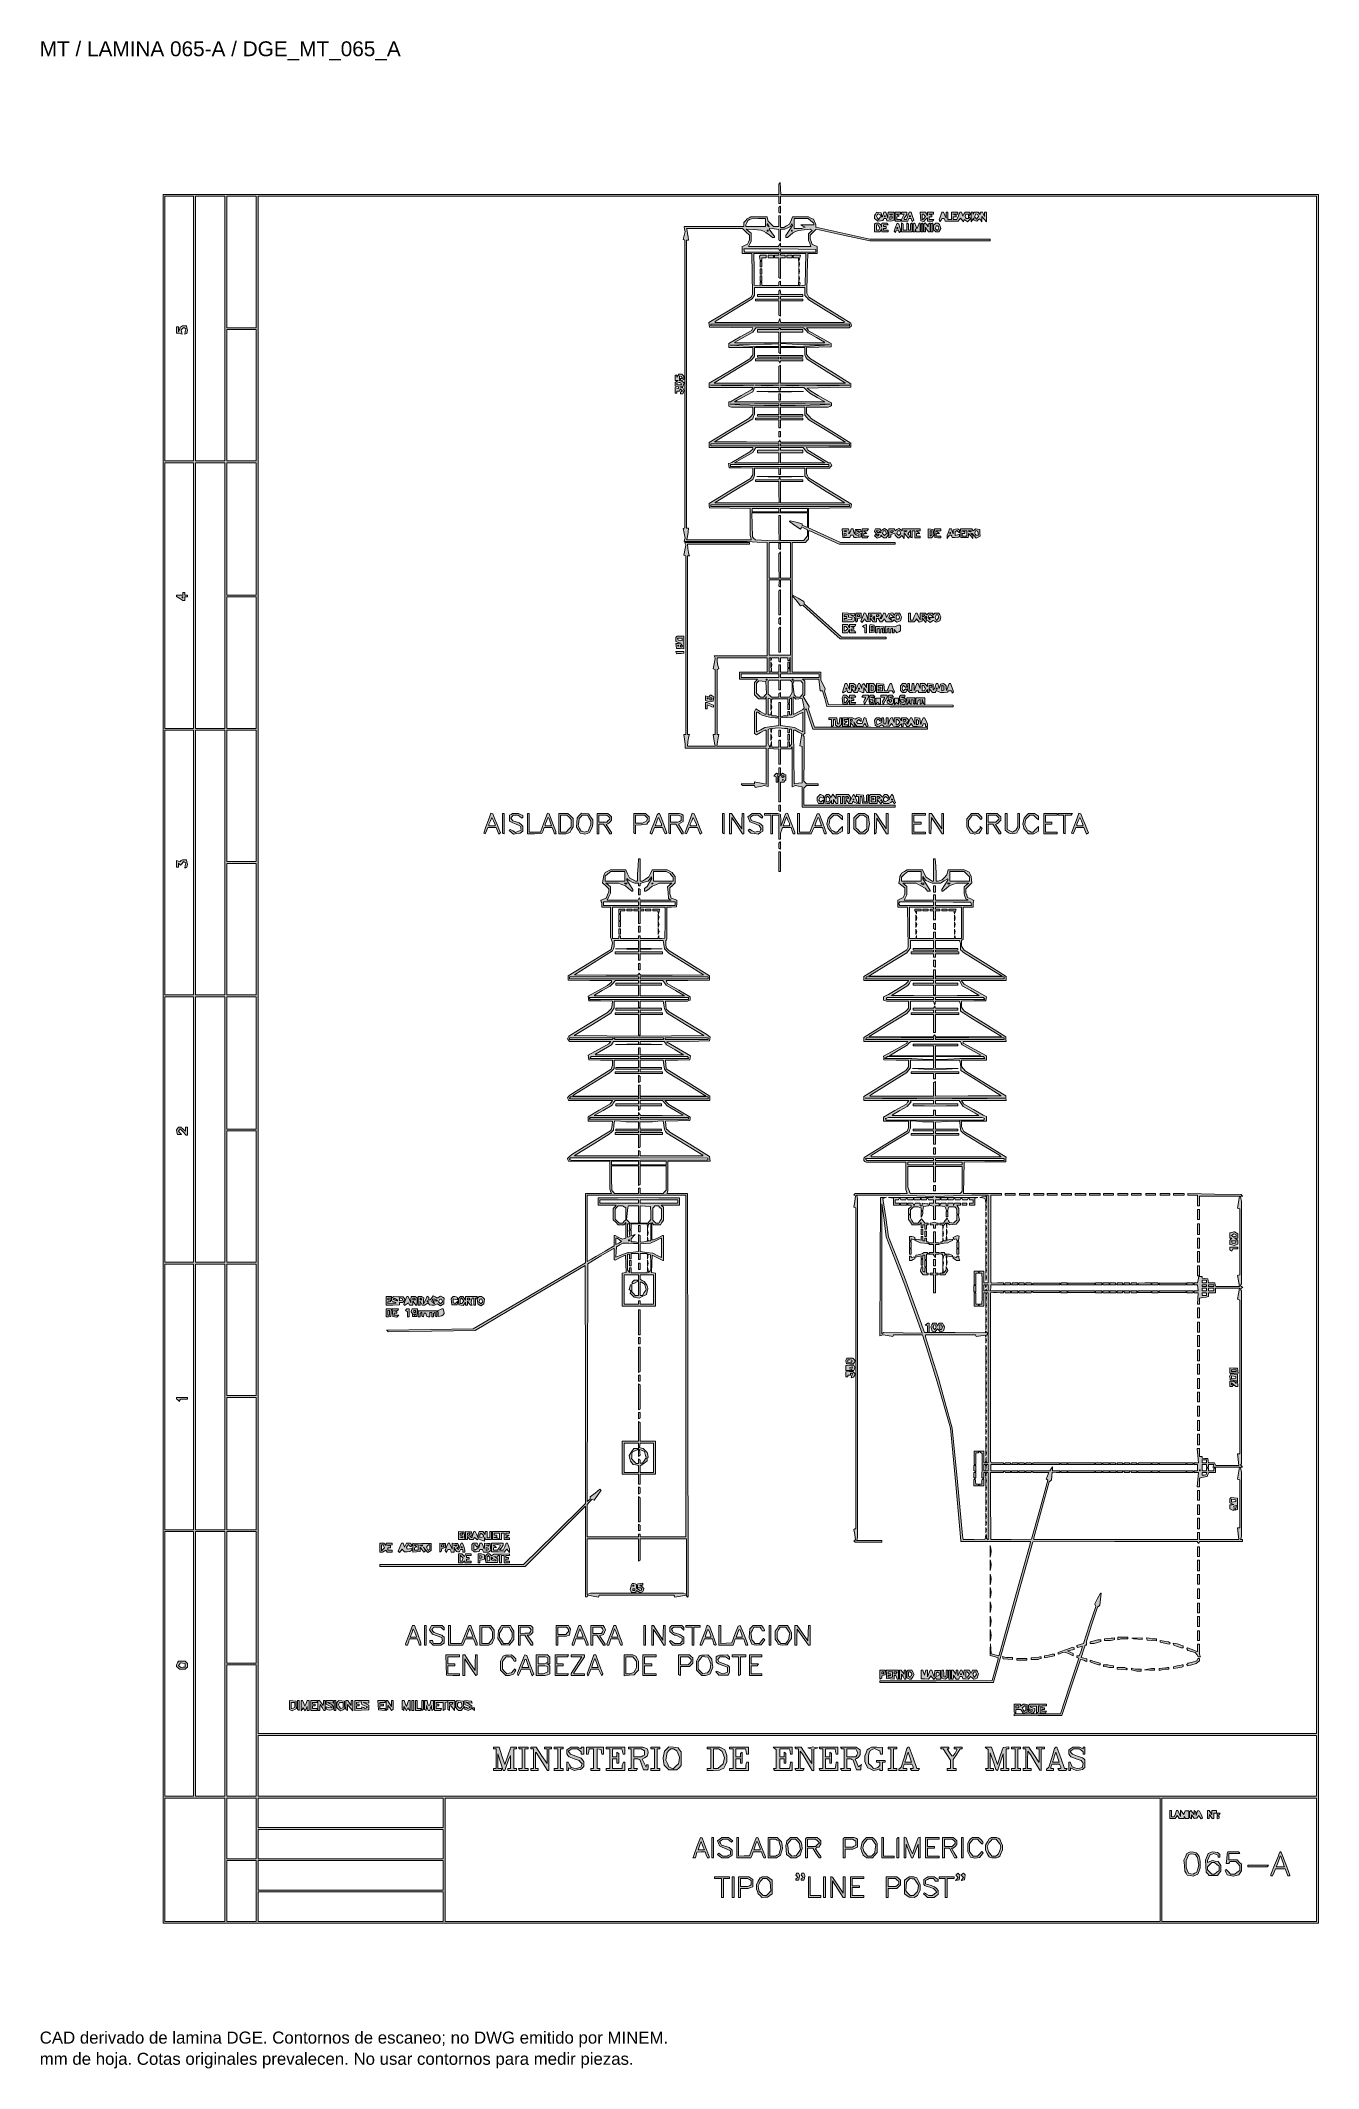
# Paper-space layout 'AN-08-DGE-065-A' of a CAD drawing. Header units: metres, sheet in millimetres. Extents: x 12 to 193, y 4 to 291.
import ezdxf

# ---------------------------------------------------------------- set-up
doc = ezdxf.new("R2010")
doc.units = ezdxf.units.M
for name, color, linetype, lineweight in [('DGE_CONTORNOS', 7, 'Continuous', 0), ('DGE_DATOS', 7, 'Continuous', 0), ('DGE_RELLENO', 7, 'Continuous', 0)]:
    doc.layers.add(name, color=color, linetype=linetype, lineweight=lineweight)
doc.styles.add('DGE_ARIAL', font='arial.ttf')

# ---------------------------------------------------------------- blocks, each defined once
blk = doc.blocks.new('LP_REF_DGE_MT_065_A')
at = {"layer": 'DGE_RELLENO'}
h = blk.add_hatch(color=7, dxfattribs=at)
h.paths.add_polyline_path([(116.56, 271.06), (116.47, 270.97), (116.47, 270.23), (116.47, 269.49), (72.96, 269.49), (29.45, 269.49), (29.45, 147.25), (29.45, 25.02), (111.09, 25.02), (192.74, 25.02), (192.74, 147.25), (192.74, 269.49), (154.73, 269.49), (116.73, 269.49), (116.7, 270.32), (116.66, 271.16)], flags=0)
h.paths.add_polyline_path([(33.75, 250.52), (33.75, 231.8), (31.73, 231.8), (29.7, 231.8), (29.7, 250.52), (29.7, 269.24), (31.73, 269.24), (33.75, 269.24)], flags=0)
h.paths.add_polyline_path([(38.18, 250.52), (38.18, 231.8), (36.09, 231.8), (34.01, 231.8), (34.01, 250.52), (34.01, 269.24), (36.09, 269.24), (38.18, 269.24)], flags=0)
h.paths.add_polyline_path([(42.61, 259.94), (42.61, 250.65), (40.52, 250.65), (38.43, 250.65), (38.43, 259.94), (38.43, 269.24), (40.52, 269.24), (42.61, 269.24)], flags=0)
h.paths.add_polyline_path([(116.47, 268.73), (116.47, 268.23), (116.6, 268.23), (116.72, 268.23), (116.72, 268.73), (116.72, 269.24), (154.6, 269.24), (192.48, 269.24), (192.48, 160.53), (192.48, 51.83), (117.67, 51.83), (42.86, 51.83), (42.86, 160.53), (42.86, 269.24), (79.66, 269.24), (116.47, 269.24)], flags=0)
h.paths.add_polyline_path([(42.61, 241.1), (42.61, 231.8), (40.52, 231.8), (38.43, 231.8), (38.43, 241.1), (38.43, 250.39), (40.52, 250.39), (42.61, 250.39)], flags=0)
h.paths.add_polyline_path([(33.75, 212.77), (33.75, 193.99), (31.73, 193.99), (29.7, 193.99), (29.7, 212.77), (29.7, 231.55), (31.73, 231.55), (33.75, 231.55)], flags=0)
h.paths.add_polyline_path([(38.18, 212.77), (38.18, 193.99), (36.09, 193.99), (34.01, 193.99), (34.01, 212.77), (34.01, 231.55), (36.09, 231.55), (38.18, 231.55)], flags=0)
h.paths.add_polyline_path([(42.61, 222.19), (42.61, 212.83), (40.52, 212.83), (38.43, 212.83), (38.43, 222.19), (38.43, 231.55), (40.52, 231.55), (42.61, 231.55)], flags=0)
h.paths.add_polyline_path([(42.61, 203.28), (42.61, 193.99), (40.52, 193.99), (38.43, 193.99), (38.43, 203.28), (38.43, 212.58), (40.52, 212.58), (42.61, 212.58)], flags=0)
h.paths.add_polyline_path([(33.75, 175.01), (33.75, 156.3), (31.73, 156.3), (29.7, 156.3), (29.7, 175.01), (29.7, 193.73), (31.73, 193.73), (33.75, 193.73)], flags=0)
h.paths.add_polyline_path([(38.18, 175.01), (38.18, 156.3), (36.09, 156.3), (34.01, 156.3), (34.01, 175.01), (34.01, 193.73), (36.09, 193.73), (38.18, 193.73)], flags=0)
h.paths.add_polyline_path([(42.61, 184.44), (42.61, 175.14), (40.52, 175.14), (38.43, 175.14), (38.43, 184.44), (38.43, 193.73), (40.52, 193.73), (42.61, 193.73)], flags=0)
h.paths.add_polyline_path([(42.61, 165.59), (42.61, 156.3), (40.52, 156.3), (38.43, 156.3), (38.43, 165.59), (38.43, 174.89), (40.52, 174.89), (42.61, 174.89)], flags=0)
h.paths.add_polyline_path([(33.75, 137.26), (33.75, 118.48), (31.73, 118.48), (29.7, 118.48), (29.7, 137.26), (29.7, 156.04), (31.73, 156.04), (33.75, 156.04)], flags=0)
h.paths.add_polyline_path([(38.18, 137.26), (38.18, 118.48), (36.09, 118.48), (34.01, 118.48), (34.01, 137.26), (34.01, 156.04), (36.09, 156.04), (38.18, 156.04)], flags=0)
h.paths.add_polyline_path([(42.61, 146.68), (42.61, 137.32), (40.52, 137.32), (38.43, 137.32), (38.43, 146.68), (38.43, 156.04), (40.52, 156.04), (42.61, 156.04)], flags=0)
h.paths.add_polyline_path([(42.61, 127.78), (42.61, 118.48), (40.52, 118.48), (38.43, 118.48), (38.43, 127.78), (38.43, 137.07), (40.52, 137.07), (42.61, 137.07)], flags=0)
h.paths.add_polyline_path([(33.75, 99.45), (33.75, 80.66), (31.73, 80.66), (29.7, 80.66), (29.7, 99.45), (29.7, 118.23), (31.73, 118.23), (33.75, 118.23)], flags=0)
h.paths.add_polyline_path([(38.18, 99.45), (38.18, 80.66), (36.09, 80.66), (34.01, 80.66), (34.01, 99.45), (34.01, 118.23), (36.09, 118.23), (38.18, 118.23)], flags=0)
h.paths.add_polyline_path([(42.61, 108.93), (42.61, 99.64), (40.52, 99.64), (38.43, 99.64), (38.43, 108.93), (38.43, 118.23), (40.52, 118.23), (42.61, 118.23)], flags=0)
h.paths.add_polyline_path([(42.61, 90.02), (42.61, 80.66), (40.52, 80.66), (38.43, 80.66), (38.43, 90.02), (38.43, 99.38), (40.52, 99.38), (42.61, 99.38)], flags=0)
h.paths.add_polyline_path([(33.75, 61.69), (33.75, 42.97), (31.73, 42.97), (29.7, 42.97), (29.7, 61.69), (29.7, 80.41), (31.73, 80.41), (33.75, 80.41)], flags=0)
h.paths.add_polyline_path([(38.18, 61.69), (38.18, 42.97), (36.09, 42.97), (34.01, 42.97), (34.01, 61.69), (34.01, 80.41), (36.09, 80.41), (38.18, 80.41)], flags=0)
h.paths.add_polyline_path([(42.61, 71.12), (42.61, 61.82), (40.52, 61.82), (38.43, 61.82), (38.43, 71.12), (38.43, 80.41), (40.52, 80.41), (42.61, 80.41)], flags=0)
h.paths.add_polyline_path([(42.61, 52.27), (42.61, 42.97), (40.52, 42.97), (38.43, 42.97), (38.43, 52.27), (38.43, 61.57), (40.52, 61.57), (42.61, 61.57)], flags=0)
h.paths.add_polyline_path([(192.48, 47.27), (192.48, 42.97), (117.67, 42.97), (42.86, 42.97), (42.86, 47.27), (42.86, 51.57), (117.67, 51.57), (192.48, 51.57)], flags=0)
h.paths.add_polyline_path([(38.18, 33.99), (38.18, 25.27), (33.94, 25.27), (29.7, 25.27), (29.7, 33.99), (29.7, 42.72), (33.94, 42.72), (38.18, 42.72)], flags=0)
h.paths.add_polyline_path([(42.61, 38.42), (42.61, 34.12), (40.52, 34.12), (38.43, 34.12), (38.43, 38.42), (38.43, 42.72), (40.52, 42.72), (42.61, 42.72)], flags=0)
h.paths.add_polyline_path([(69.04, 40.63), (69.04, 38.55), (55.95, 38.55), (42.86, 38.55), (42.86, 40.63), (42.86, 42.72), (55.95, 42.72), (69.04, 42.72)], flags=0)
h.paths.add_polyline_path([(170.35, 33.99), (170.35, 25.27), (119.82, 25.27), (69.29, 25.27), (69.29, 33.99), (69.29, 42.72), (119.82, 42.72), (170.35, 42.72)], flags=0)
h.paths.add_polyline_path([(192.48, 33.99), (192.48, 25.27), (181.54, 25.27), (170.6, 25.27), (170.6, 33.99), (170.6, 42.72), (181.54, 42.72), (192.48, 42.72)], flags=0)
h.paths.add_polyline_path([(69.04, 36.21), (69.04, 34.12), (55.95, 34.12), (42.86, 34.12), (42.86, 36.21), (42.86, 38.29), (55.95, 38.29), (69.04, 38.29)], flags=0)
h.paths.add_polyline_path([(42.61, 29.57), (42.61, 25.27), (40.52, 25.27), (38.43, 25.27), (38.43, 29.57), (38.43, 33.87), (40.52, 33.87), (42.61, 33.87)], flags=0)
h.paths.add_polyline_path([(69.04, 31.78), (69.04, 29.69), (55.95, 29.69), (42.86, 29.69), (42.86, 31.78), (42.86, 33.87), (55.95, 33.87), (69.04, 33.87)], flags=0)
h.paths.add_polyline_path([(69.04, 27.35), (69.04, 25.27), (55.95, 25.27), (42.86, 25.27), (42.86, 27.35), (42.86, 29.44), (55.95, 29.44), (69.04, 29.44)], flags=0)
h.paths.add_polyline_path([(32.02, 250.8), (31.87, 250.7), (31.74, 250.39), (31.62, 250.08), (31.61, 250.42), (31.6, 250.77), (31.48, 250.77), (31.35, 250.77), (31.35, 250.33), (31.35, 249.89), (31.53, 249.89), (31.71, 249.89), (31.93, 249.8), (32.15, 249.72), (32.06, 250.04), (31.98, 250.36), (32.17, 250.52), (32.35, 250.67), (32.49, 250.58), (32.64, 250.49), (32.56, 250.11), (32.49, 249.74), (32.65, 249.79), (32.8, 249.84), (32.85, 250.07), (32.89, 250.29), (32.81, 250.59), (32.74, 250.9), (32.45, 250.9), (32.17, 250.89)], flags=0)
h.paths.add_polyline_path([(116.55, 267.76), (116.47, 267.68), (116.47, 267.33), (116.47, 266.98), (116.6, 266.9), (116.72, 266.82), (116.72, 267.33), (116.72, 267.85), (116.68, 267.85), (116.64, 267.85)], flags=0)
h.paths.add_polyline_path([(130.14, 266.72), (130, 266.47), (130, 266.29), (130, 266.11), (130.23, 265.91), (130.45, 265.71), (130.82, 265.75), (131.19, 265.79), (131.24, 265.93), (131.29, 266.08), (131.46, 266.08), (131.63, 266.08), (131.67, 265.93), (131.72, 265.78), (131.97, 265.74), (132.22, 265.7), (132.5, 265.76), (132.79, 265.83), (132.79, 266.39), (132.79, 266.96), (132.34, 266.96), (131.9, 266.96), (131.89, 266.55), (131.87, 266.14), (131.74, 266.55), (131.61, 266.96), (131.45, 266.96), (131.29, 266.96), (131.22, 266.64), (131.14, 266.33), (130.99, 266.33), (130.85, 266.33), (130.7, 266.12), (130.54, 265.9), (130.41, 266.15), (130.27, 266.41), (130.39, 266.59), (130.5, 266.77), (130.77, 266.61), (131.04, 266.44), (130.99, 266.67), (130.95, 266.9), (130.61, 266.94), (130.27, 266.98)], flags=0)
h.paths.add_polyline_path([(132.5, 266.63), (132.42, 266.56), (132.26, 266.62), (132.09, 266.69), (132.33, 266.7), (132.57, 266.71)], flags=0)
h.paths.add_polyline_path([(131.52, 266.39), (131.52, 266.33), (131.46, 266.33), (131.39, 266.33), (131.39, 266.39), (131.39, 266.46), (131.46, 266.46), (131.52, 266.46)], flags=0)
h.paths.add_polyline_path([(132.5, 266.18), (132.45, 266.03), (132.3, 265.98), (132.15, 265.93), (132.15, 266.13), (132.15, 266.33), (132.35, 266.33), (132.55, 266.33)], flags=0)
h.paths.add_polyline_path([(132.91, 266.33), (132.91, 265.7), (133.29, 265.7), (133.67, 265.7), (133.67, 265.82), (133.67, 265.95), (133.42, 265.95), (133.16, 265.95), (133.16, 266.13), (133.16, 266.31), (133.32, 266.37), (133.48, 266.44), (133.29, 266.57), (133.1, 266.7), (133.39, 266.71), (133.67, 266.71), (133.67, 266.83), (133.67, 266.96), (133.29, 266.96), (132.91, 266.96)], flags=0)
h.paths.add_polyline_path([(133.8, 266.83), (133.8, 266.71), (133.99, 266.71), (134.18, 266.71), (133.99, 266.33), (133.8, 265.96), (133.8, 265.83), (133.8, 265.7), (134.24, 265.7), (134.69, 265.7), (134.76, 265.89), (134.84, 266.08), (135, 266.08), (135.16, 266.08), (135.24, 265.88), (135.31, 265.68), (135.43, 265.75), (135.55, 265.83), (135.36, 266.39), (135.16, 266.96), (135.04, 266.96), (134.91, 266.96), (134.72, 266.46), (134.52, 265.95), (134.35, 265.95), (134.18, 265.95), (134.18, 266.04), (134.18, 266.14), (134.37, 266.38), (134.56, 266.63), (134.56, 266.8), (134.56, 266.96), (134.18, 266.96), (133.8, 266.96)], flags=0)
h.paths.add_polyline_path([(135.06, 266.39), (135.06, 266.33), (135, 266.33), (134.94, 266.33), (134.94, 266.39), (134.94, 266.46), (135, 266.46), (135.06, 266.46)], flags=0)
h.paths.add_polyline_path([(136.48, 266.36), (136.52, 265.76), (136.73, 265.72), (136.94, 265.68), (137.2, 265.94), (137.46, 266.2), (137.46, 265.95), (137.46, 265.7), (137.84, 265.7), (138.21, 265.7), (138.29, 265.82), (138.37, 265.95), (138.04, 265.95), (137.72, 265.95), (137.72, 266.14), (137.72, 266.33), (137.91, 266.33), (138.1, 266.33), (138.1, 266.45), (138.1, 266.56), (137.88, 266.62), (137.65, 266.68), (138, 266.69), (138.35, 266.71), (138.35, 266.83), (138.35, 266.96), (137.91, 266.96), (137.46, 266.96), (137.46, 266.74), (137.46, 266.52), (137.33, 266.74), (137.2, 266.96), (136.82, 266.96), (136.44, 266.96)], flags=0)
h.paths.add_polyline_path([(137.07, 266.53), (137.22, 266.36), (137.02, 266.15), (136.81, 265.95), (136.76, 265.95), (136.71, 265.95), (136.71, 266.33), (136.71, 266.71), (136.82, 266.71), (136.93, 266.71)], flags=0)
h.paths.add_polyline_path([(139.32, 266.44), (139.12, 265.91), (139.19, 265.79), (139.27, 265.66), (139.39, 265.87), (139.5, 266.08), (139.67, 266.08), (139.84, 266.08), (139.91, 265.89), (139.99, 265.7), (140.89, 265.7), (141.8, 265.7), (141.97, 265.92), (142.14, 266.14), (142.35, 265.89), (142.55, 265.63), (142.61, 265.79), (142.67, 265.94), (142.91, 265.79), (143.15, 265.64), (143.37, 265.86), (143.59, 266.07), (143.44, 266.23), (143.28, 266.38), (143.28, 266.23), (143.28, 266.08), (143.11, 266.08), (142.93, 266.08), (142.87, 266.23), (142.81, 266.39), (142.87, 266.55), (142.92, 266.71), (143.1, 266.71), (143.28, 266.71), (143.28, 266.56), (143.28, 266.4), (143.42, 266.55), (143.56, 266.69), (143.48, 266.82), (143.39, 266.96), (143.09, 266.96), (142.79, 266.96), (142.64, 266.68), (142.49, 266.4), (142.38, 266.68), (142.28, 266.96), (142.16, 266.96), (142.05, 266.96), (141.84, 266.46), (141.64, 265.95), (141.39, 265.95), (141.13, 265.95), (141.13, 266.14), (141.13, 266.33), (141.32, 266.33), (141.51, 266.33), (141.51, 266.45), (141.51, 266.56), (141.29, 266.62), (141.07, 266.68), (141.42, 266.69), (141.77, 266.71), (141.77, 266.83), (141.77, 266.96), (141.32, 266.96), (140.88, 266.96), (140.88, 266.46), (140.88, 265.95), (140.63, 265.95), (140.37, 265.95), (140.37, 266.46), (140.37, 266.96), (140.25, 266.96), (140.12, 266.96), (140.12, 266.55), (140.11, 266.14), (139.93, 266.55), (139.75, 266.96), (139.64, 266.96), (139.53, 266.96)], flags=0)
h.paths.add_polyline_path([(143.67, 266.3), (143.67, 265.63), (143.86, 265.88), (144.04, 266.12), (144.04, 265.99), (144.04, 265.85), (144.25, 265.77), (144.47, 265.69), (144.66, 265.88), (144.84, 266.06), (145.01, 265.85), (145.17, 265.63), (145.18, 266.01), (145.18, 266.39), (145.49, 266.01), (145.8, 265.63), (145.81, 266.3), (145.81, 266.96), (145.69, 266.96), (145.56, 266.96), (145.55, 266.68), (145.54, 266.39), (145.41, 266.68), (145.27, 266.96), (145.1, 266.96), (144.93, 266.96), (144.93, 266.81), (144.93, 266.66), (144.78, 266.81), (144.62, 266.96), (144.34, 266.96), (144.06, 266.96), (144, 266.8), (143.94, 266.64), (143.93, 266.8), (143.92, 266.96), (143.79, 266.96), (143.66, 266.96)], flags=0)
h.paths.add_polyline_path([(144.63, 266.51), (144.67, 266.39), (144.55, 266.2), (144.43, 266.01), (144.28, 266.16), (144.13, 266.31), (144.21, 266.52), (144.29, 266.73), (144.44, 266.68), (144.6, 266.63)], flags=0)
h.paths.add_polyline_path([(116.47, 265.7), (116.47, 264.94), (116.1, 264.94), (115.73, 264.94), (115.34, 265.33), (114.95, 265.72), (114.87, 266.02), (114.8, 266.33), (113.66, 266.33), (112.53, 266.33), (112.26, 266.19), (111.98, 266.05), (111.76, 265.78), (111.54, 265.51), (111.54, 265.22), (111.54, 264.94), (107.3, 264.94), (103.07, 264.94), (103.14, 264.59), (103.21, 264.24), (103.08, 263.67), (102.95, 263.1), (103.07, 263.06), (103.19, 263.02), (103.19, 242.68), (103.19, 222.34), (103.07, 222.29), (102.96, 222.25), (103.08, 221.57), (103.21, 220.88), (103.15, 220.65), (103.09, 220.42), (107.53, 220.42), (111.98, 220.42), (113.4, 220.34), (114.83, 220.25), (114.83, 212.24), (114.83, 204.23), (111.08, 204.23), (107.34, 204.23), (107.41, 204.04), (107.48, 203.85), (107.35, 203.13), (107.21, 202.4), (107.35, 202.36), (107.49, 202.31), (107.49, 197.71), (107.49, 193.1), (107.35, 193.1), (107.21, 193.1), (107.29, 192.5), (107.38, 191.9), (107.44, 191.68), (107.51, 191.46), (105.52, 191.46), (103.54, 191.46), (103.62, 192.06), (103.71, 192.66), (103.77, 192.88), (103.84, 193.1), (103.7, 193.1), (103.57, 193.1), (103.57, 205.75), (103.57, 218.39), (103.7, 218.39), (103.84, 218.39), (103.77, 218.62), (103.71, 218.84), (103.62, 219.44), (103.54, 220.04), (107.92, 220.04), (112.3, 220.04), (112.3, 220.17), (112.3, 220.29), (107.73, 220.29), (103.16, 220.29), (103.23, 220.1), (103.31, 219.91), (103.17, 219.19), (103.04, 218.47), (103.18, 218.42), (103.32, 218.37), (103.32, 205.74), (103.32, 193.1), (103.18, 193.1), (103.04, 193.1), (103.14, 192.44), (103.24, 191.77), (103.23, 191.49), (103.22, 191.2), (108.96, 191.2), (114.7, 191.2), (114.7, 188.66), (114.7, 186.12), (114.22, 186.2), (113.75, 186.28), (113.4, 186.35), (113.05, 186.42), (113.05, 186.28), (113.05, 186.14), (112.1, 186.14), (111.14, 186.14), (111.22, 186.02), (111.3, 185.89), (112.17, 185.89), (113.03, 185.89), (113.08, 185.76), (113.12, 185.63), (113.81, 185.76), (114.49, 185.89), (114.72, 185.82), (114.95, 185.75), (114.95, 188.44), (114.95, 191.14), (115.71, 191.1), (116.47, 191.05), (116.47, 189.99), (116.47, 188.93), (116.6, 188.93), (116.72, 188.93), (116.72, 190), (116.72, 191.08), (117.47, 191.08), (118.22, 191.08), (118.28, 191.23), (118.35, 191.39), (118.36, 188.56), (118.37, 185.74), (118.57, 185.81), (118.77, 185.89), (119.26, 185.81), (119.76, 185.73), (119.76, 184.29), (119.76, 182.86), (126.33, 182.86), (132.91, 182.86), (132.91, 182.98), (132.91, 183.11), (126.46, 183.11), (120.01, 183.11), (120.01, 184.32), (120.01, 185.53), (120.19, 185.71), (120.37, 185.89), (121.2, 185.89), (122.03, 185.89), (122.03, 186.02), (122.03, 186.14), (121.2, 186.14), (120.37, 186.14), (120.18, 186.33), (120, 186.52), (120.03, 189.66), (120.06, 192.8), (119.97, 192.94), (119.88, 193.08), (120.01, 193.16), (120.14, 193.24), (120.14, 194.93), (120.14, 196.63), (120.24, 196.69), (120.34, 196.75), (120.82, 195.31), (121.29, 193.86), (129.38, 193.86), (137.46, 193.86), (137.46, 193.98), (137.46, 194.11), (129.48, 194.14), (121.49, 194.17), (121.07, 195.43), (120.64, 196.69), (120.7, 196.89), (120.76, 197.08), (120.33, 197.78), (119.9, 198.48), (120.02, 198.6), (120.14, 198.72), (120.14, 199.68), (120.14, 200.64), (119.99, 200.79), (119.83, 200.94), (120.98, 200.94), (122.13, 200.94), (122.22, 200.12), (122.31, 199.3), (122.47, 199.3), (122.63, 199.3), (122.95, 198.19), (123.26, 197.08), (132.2, 197.05), (141.13, 197.02), (141.13, 197.15), (141.13, 197.27), (132.32, 197.3), (123.5, 197.34), (123.21, 198.29), (122.92, 199.23), (122.98, 199.4), (123.04, 199.56), (122.73, 200.19), (122.41, 200.81), (122.41, 201.38), (122.41, 201.95), (120.39, 201.95), (118.37, 201.95), (118.37, 207.35), (118.37, 212.75), (118.47, 212.63), (118.57, 212.51), (119.05, 211.91), (119.53, 211.3), (119.69, 211.35), (119.84, 211.41), (122.48, 209.02), (125.13, 206.64), (128.39, 206.63), (131.65, 206.63), (131.65, 206.76), (131.65, 206.89), (128.48, 206.89), (125.31, 206.89), (122.69, 209.25), (120.07, 211.61), (120.03, 211.77), (120, 211.93), (119.18, 212.41), (118.37, 212.89), (118.37, 216.59), (118.37, 220.29), (119.3, 220.29), (120.22, 220.29), (120.43, 220.52), (120.64, 220.75), (120.64, 221.35), (120.64, 221.94), (120.75, 221.94), (120.86, 221.94), (122.93, 220.99), (125.01, 220.04), (128.96, 220.04), (132.91, 220.04), (132.91, 220.17), (132.91, 220.29), (129.05, 220.29), (125.19, 220.29), (122.92, 221.32), (120.64, 222.35), (120.64, 223.72), (120.64, 225.09), (123.65, 225.13), (126.65, 225.16), (126.69, 225.42), (126.73, 225.69), (123.71, 227.54), (120.68, 229.4), (120.54, 229.72), (120.39, 230.04), (120.39, 230.42), (120.39, 230.79), (122.02, 230.79), (123.65, 230.79), (123.79, 230.96), (123.94, 231.14), (123.86, 231.34), (123.78, 231.55), (123.64, 231.55), (123.5, 231.55), (122.02, 232.43), (120.55, 233.31), (120.47, 233.5), (120.4, 233.69), (123.53, 233.73), (126.65, 233.76), (126.65, 234.03), (126.65, 234.31), (123.87, 236.04), (121.09, 237.77), (120.74, 238.14), (120.39, 238.51), (120.39, 238.95), (120.39, 239.39), (121.92, 239.39), (123.44, 239.39), (123.69, 239.52), (123.93, 239.65), (123.93, 239.83), (123.93, 240.02), (123.52, 240.22), (123.11, 240.43), (122.03, 241.07), (120.96, 241.71), (120.72, 241.91), (120.49, 242.11), (123.57, 242.17), (126.65, 242.24), (126.65, 242.48), (126.65, 242.73), (123.81, 244.48), (120.96, 246.22), (120.67, 246.54), (120.39, 246.87), (120.39, 247.36), (120.39, 247.86), (122.13, 247.89), (123.87, 247.93), (123.87, 248.18), (123.87, 248.43), (122.27, 249.31), (120.67, 250.2), (120.53, 250.42), (120.39, 250.65), (123.39, 250.65), (126.4, 250.65), (126.57, 250.76), (126.74, 250.87), (126.69, 251.09), (126.65, 251.31), (123.68, 253.13), (120.71, 254.95), (120.57, 255.23), (120.43, 255.52), (120.49, 258.33), (120.55, 261.14), (121.23, 261.14), (121.91, 261.14), (121.91, 261.63), (121.91, 262.12), (121.54, 262.28), (121.17, 262.43), (121.03, 262.82), (120.9, 263.2), (120.9, 263.48), (120.9, 263.75), (121.33, 264.17), (121.76, 264.58), (125.54, 263.75), (129.31, 262.91), (137.82, 262.91), (146.32, 262.91), (146.32, 263.04), (146.32, 263.17), (137.81, 263.17), (129.31, 263.18), (125.51, 264.03), (121.72, 264.88), (121.68, 265.13), (121.64, 265.38), (121.49, 265.68), (121.35, 265.97), (121, 266.15), (120.66, 266.33), (119.54, 266.33), (118.42, 266.33), (118.19, 265.81), (117.96, 265.3), (117.56, 265.05), (117.17, 264.81), (116.94, 264.81), (116.72, 264.81), (116.72, 265.63), (116.72, 266.46), (116.6, 266.46), (116.47, 266.46)], flags=0)
h.paths.add_polyline_path([(114.57, 265.51), (114.57, 264.94), (113.18, 264.94), (111.79, 264.94), (111.79, 265.06), (111.79, 265.18), (111.93, 265.49), (112.07, 265.8), (112.34, 265.93), (112.61, 266.06), (113.59, 266.07), (114.57, 266.08)], flags=0)
h.paths.add_polyline_path([(121.01, 265.75), (121.4, 265.42), (121.4, 265.31), (121.4, 265.19), (120.49, 265.19), (119.57, 265.18), (119.87, 265.02), (120.17, 264.85), (119.95, 264.77), (119.74, 264.68), (119.18, 264.68), (118.62, 264.68), (118.62, 265.38), (118.62, 266.08), (119.62, 266.08), (120.62, 266.08)], flags=0)
h.paths.add_polyline_path([(115, 265.12), (115.08, 264.92), (114.95, 265), (114.83, 265.08), (114.83, 265.2), (114.83, 265.32), (114.87, 265.32), (114.92, 265.32)], flags=0)
h.paths.add_polyline_path([(117.93, 264.37), (117.48, 263.67), (117.48, 263.54), (117.48, 263.42), (117.58, 263.42), (117.67, 263.42), (118.05, 263.74), (118.43, 264.06), (118.83, 264.23), (119.23, 264.41), (120.05, 264.5), (120.88, 264.59), (121.02, 264.5), (121.17, 264.4), (120.91, 264.16), (120.64, 263.92), (120.64, 263.47), (120.64, 263.03), (120.83, 262.59), (121.01, 262.15), (118.87, 262.15), (116.72, 262.15), (116.72, 262.38), (116.71, 262.6), (116.55, 262.38), (116.38, 262.15), (114.28, 262.15), (112.18, 262.15), (112.37, 262.5), (112.55, 262.85), (112.55, 263.44), (112.55, 264.03), (112.2, 264.31), (111.85, 264.59), (112.9, 264.51), (113.94, 264.43), (114.29, 264.28), (114.64, 264.13), (115.1, 263.77), (115.56, 263.42), (115.7, 263.42), (115.84, 263.42), (115.84, 263.48), (115.84, 263.55), (115.46, 264.07), (115.08, 264.6), (115.13, 264.65), (115.18, 264.7), (115.82, 264.61), (116.47, 264.53), (116.47, 263.79), (116.47, 263.06), (116.6, 262.98), (116.72, 262.9), (116.72, 263.73), (116.72, 264.56), (117.02, 264.56), (117.32, 264.56), (117.72, 264.76), (118.13, 264.97), (118.21, 265.17), (118.29, 265.37), (118.33, 265.22), (118.38, 265.08)], flags=0)
h.paths.add_polyline_path([(111.82, 264.22), (112.3, 263.75), (112.3, 263.4), (112.3, 263.05), (112.16, 262.75), (112.02, 262.44), (111.63, 262.27), (111.25, 262.09), (111.27, 262), (111.28, 261.9), (111.28, 261.52), (111.28, 261.14), (111.96, 261.14), (112.64, 261.14), (112.7, 258.27), (112.76, 255.39), (112.66, 255.18), (112.55, 254.97), (109.57, 253.16), (106.59, 251.36), (106.63, 251.03), (106.67, 250.71), (109.73, 250.68), (112.79, 250.64), (112.72, 250.45), (112.65, 250.27), (111.02, 249.35), (109.39, 248.43), (109.39, 248.15), (109.39, 247.86), (111.09, 247.86), (112.8, 247.86), (112.8, 247.33), (112.8, 246.79), (112.58, 246.52), (112.36, 246.26), (109.48, 244.52), (106.6, 242.78), (106.6, 242.48), (106.6, 242.17), (109.71, 242.17), (112.82, 242.17), (112.74, 242.05), (112.67, 241.93), (111.16, 241.04), (109.65, 240.15), (109.52, 240.15), (109.39, 240.15), (109.39, 239.85), (109.39, 239.54), (109.59, 239.47), (109.79, 239.39), (111.29, 239.39), (112.8, 239.39), (112.8, 238.9), (112.8, 238.41), (112.51, 238.11), (112.22, 237.81), (109.42, 236.1), (106.61, 234.39), (106.61, 234.05), (106.6, 233.7), (109.7, 233.7), (112.8, 233.7), (112.8, 233.59), (112.8, 233.48), (112.58, 233.29), (112.36, 233.11), (111.09, 232.35), (109.83, 231.6), (109.6, 231.51), (109.37, 231.42), (109.41, 231.14), (109.45, 230.85), (111.13, 230.82), (112.8, 230.78), (112.8, 230.31), (112.8, 229.83), (112.62, 229.58), (112.45, 229.33), (109.52, 227.56), (106.6, 225.79), (106.63, 225.48), (106.67, 225.16), (109.54, 225.13), (112.42, 225.09), (112.42, 223.17), (112.43, 221.24), (112.5, 220.96), (112.58, 220.67), (108, 220.67), (103.43, 220.67), (103.49, 220.89), (103.55, 221.11), (103.64, 221.71), (103.72, 222.32), (103.58, 222.32), (103.44, 222.32), (103.44, 242.68), (103.44, 263.04), (103.58, 263.04), (103.72, 263.04), (103.64, 263.51), (103.56, 263.99), (103.49, 264.34), (103.42, 264.68), (107.38, 264.68), (111.34, 264.68)], flags=0)
h.paths.add_polyline_path([(114.95, 264.37), (114.95, 264.31), (114.89, 264.31), (114.83, 264.31), (114.83, 264.37), (114.83, 264.43), (114.89, 264.43), (114.95, 264.43)], flags=0)
h.paths.add_polyline_path([(118.37, 264.37), (118.37, 264.31), (118.3, 264.31), (118.24, 264.31), (118.24, 264.37), (118.24, 264.43), (118.3, 264.43), (118.37, 264.43)], flags=0)
h.paths.add_polyline_path([(116.57, 261.62), (116.72, 261.47), (116.72, 261.63), (116.72, 261.78), (119.22, 261.75), (121.72, 261.71), (121.72, 261.52), (121.72, 261.33), (116.66, 261.33), (111.6, 261.33), (111.56, 261.55), (111.52, 261.78), (113.97, 261.78), (116.42, 261.78)], flags=0)
h.paths.add_polyline_path([(116.47, 261.02), (116.47, 260.89), (116.15, 260.89), (115.84, 260.89), (115.84, 260.7), (115.84, 260.51), (116.15, 260.51), (116.47, 260.51), (116.47, 259.13), (116.47, 257.74), (116.6, 257.67), (116.72, 257.59), (116.72, 259.05), (116.72, 260.51), (117.04, 260.51), (117.35, 260.51), (117.35, 260.7), (117.35, 260.89), (117.04, 260.89), (116.72, 260.89), (116.72, 261.02), (116.72, 261.14), (118.5, 261.14), (120.27, 261.14), (120.24, 258.9), (120.2, 256.65), (119.77, 256.61), (119.34, 256.57), (119.42, 256.77), (119.49, 256.96), (119.37, 257.04), (119.25, 257.11), (119.25, 256.85), (119.25, 256.59), (117.99, 256.59), (116.72, 256.59), (116.72, 256.91), (116.72, 257.24), (116.6, 257.16), (116.47, 257.08), (116.47, 256.84), (116.47, 256.59), (115.27, 256.59), (114.07, 256.59), (114.07, 256.84), (114.07, 257.1), (113.94, 257.1), (113.81, 257.1), (113.81, 256.84), (113.81, 256.57), (113.4, 256.61), (112.99, 256.65), (112.96, 258.9), (112.92, 261.14), (114.7, 261.14), (116.47, 261.14)], flags=0)
h.paths.add_polyline_path([(120.14, 255.77), (120.14, 255.21), (120.42, 254.9), (120.71, 254.6), (123.2, 253.05), (125.7, 251.5), (125.7, 251.45), (125.7, 251.4), (121.22, 251.4), (116.74, 251.4), (116.68, 251.69), (116.63, 251.97), (116.53, 251.69), (116.44, 251.4), (111.96, 251.4), (107.49, 251.4), (107.49, 251.46), (107.49, 251.51), (110.08, 253.11), (112.68, 254.72), (112.87, 254.99), (113.05, 255.26), (113.05, 255.79), (113.05, 256.33), (116.6, 256.33), (120.14, 256.33)], flags=0)
h.paths.add_polyline_path([(126.46, 251.02), (126.46, 250.9), (116.66, 250.9), (106.86, 250.9), (106.86, 251.02), (106.86, 251.15), (116.66, 251.15), (126.46, 251.15)], flags=0)
h.paths.add_polyline_path([(116.53, 250.52), (116.45, 250.39), (114.94, 250.39), (113.43, 250.39), (113.43, 250.2), (113.43, 250.01), (114.95, 250.01), (116.47, 250.01), (116.47, 249.25), (116.47, 248.5), (113.37, 248.5), (110.27, 248.5), (110.27, 248.55), (110.27, 248.6), (111.54, 249.31), (112.81, 250.03), (113.01, 250.34), (113.21, 250.65), (114.91, 250.65), (116.61, 250.65)], flags=0)
h.paths.add_polyline_path([(120.29, 250.28), (120.61, 249.92), (121.77, 249.26), (122.92, 248.59), (122.92, 248.54), (122.92, 248.5), (119.82, 248.5), (116.72, 248.5), (116.72, 249.25), (116.72, 250.01), (118.3, 250.01), (119.88, 250.01), (119.88, 250.2), (119.88, 250.39), (118.3, 250.39), (116.72, 250.39), (116.72, 250.52), (116.72, 250.65), (118.35, 250.65), (119.97, 250.65)], flags=0)
h.paths.add_polyline_path([(116.47, 248.18), (116.47, 247.99), (114.86, 247.99), (113.24, 247.99), (111.41, 248.09), (109.58, 248.18), (111.98, 248.25), (114.38, 248.31), (115.43, 248.34), (116.47, 248.37)], flags=0)
h.paths.add_polyline_path([(121.78, 248.22), (123.62, 248.2), (122.22, 248.11), (120.83, 248.02), (118.78, 248.01), (116.72, 247.99), (116.72, 248.2), (116.72, 248.41), (118.33, 248.33), (119.95, 248.24)], flags=0)
h.paths.add_polyline_path([(116.47, 247.49), (116.47, 247.12), (116.6, 247.04), (116.72, 246.96), (116.72, 247.41), (116.72, 247.86), (118.43, 247.86), (120.14, 247.86), (120.14, 247.33), (120.14, 246.79), (120.3, 246.5), (120.45, 246.21), (123.17, 244.5), (125.88, 242.8), (121.3, 242.8), (116.72, 242.8), (116.72, 244.08), (116.72, 245.35), (116.6, 245.27), (116.47, 245.19), (116.47, 244), (116.47, 242.8), (111.9, 242.8), (107.32, 242.8), (107.37, 242.85), (107.43, 242.9), (109.96, 244.45), (112.49, 245.99), (112.77, 246.3), (113.05, 246.61), (113.05, 247.24), (113.05, 247.86), (114.76, 247.86), (116.47, 247.86)], flags=0)
h.paths.add_polyline_path([(111.44, 242.46), (109.89, 242.42), (108.34, 242.46), (106.79, 242.5), (109.89, 242.5), (112.99, 242.5)], flags=0)
h.paths.add_polyline_path([(115.68, 242.46), (114.83, 242.41), (113.97, 242.46), (113.12, 242.5), (114.83, 242.5), (116.53, 242.5)], flags=0)
h.paths.add_polyline_path([(119.28, 242.46), (118.36, 242.41), (117.51, 242.46), (116.66, 242.5), (118.43, 242.5), (120.2, 242.5)], flags=0)
h.paths.add_polyline_path([(124.98, 242.46), (123.44, 242.42), (121.82, 242.46), (120.2, 242.5), (123.36, 242.5), (126.52, 242.5)], flags=0)
h.paths.add_polyline_path([(116.47, 241.98), (116.47, 241.79), (116.6, 241.79), (116.72, 241.79), (116.72, 241.98), (116.72, 242.17), (118.36, 242.17), (119.99, 242.17), (120.41, 241.77), (120.83, 241.37), (121.91, 240.76), (122.98, 240.15), (116.6, 240.15), (110.21, 240.15), (110.59, 240.38), (110.97, 240.61), (111.88, 241.1), (112.79, 241.6), (112.92, 241.89), (113.05, 242.17), (114.76, 242.17), (116.47, 242.17)], flags=0)
h.paths.add_polyline_path([(116.47, 239.77), (116.47, 239.64), (114.41, 239.66), (112.36, 239.67), (110.97, 239.76), (109.58, 239.85), (113.02, 239.87), (116.47, 239.9)], flags=0)
h.paths.add_polyline_path([(122.29, 239.76), (120.83, 239.68), (118.78, 239.66), (116.72, 239.64), (116.72, 239.77), (116.72, 239.9), (120.23, 239.87), (123.74, 239.85)], flags=0)
h.paths.add_polyline_path([(116.47, 238.88), (116.47, 238.38), (114.95, 238.38), (113.43, 238.38), (113.43, 238.25), (113.43, 238.12), (114.95, 238.12), (116.47, 238.12), (116.47, 238), (116.47, 237.87), (114.83, 237.87), (113.18, 237.87), (113.18, 237.75), (113.18, 237.62), (114.83, 237.62), (116.47, 237.62), (116.47, 237.05), (116.47, 236.48), (116.6, 236.48), (116.72, 236.48), (116.72, 237.05), (116.72, 237.62), (118.3, 237.62), (119.88, 237.62), (119.88, 237.75), (119.88, 237.87), (118.3, 237.87), (116.72, 237.87), (116.72, 238), (116.72, 238.12), (118.3, 238.12), (119.88, 238.12), (119.88, 238.25), (119.88, 238.38), (118.3, 238.38), (116.72, 238.38), (116.72, 238.88), (116.72, 239.39), (118.43, 239.39), (120.14, 239.39), (120.14, 238.83), (120.14, 238.27), (120.42, 237.94), (120.71, 237.62), (123.3, 236.04), (125.89, 234.46), (121.32, 234.46), (116.74, 234.46), (116.68, 234.62), (116.62, 234.77), (116.5, 234.61), (116.39, 234.45), (111.89, 234.49), (107.39, 234.52), (110.08, 236.14), (112.77, 237.77), (112.91, 238.08), (113.05, 238.39), (113.05, 238.89), (113.05, 239.39), (114.76, 239.39), (116.47, 239.39)], flags=0)
h.paths.add_polyline_path([(116.47, 234.08), (116.47, 233.95), (111.66, 233.95), (106.86, 233.95), (106.86, 234.08), (106.86, 234.2), (111.66, 234.2), (116.47, 234.2)], flags=0)
h.paths.add_polyline_path([(126.46, 234.08), (126.46, 233.95), (121.59, 233.95), (116.72, 233.95), (116.72, 234.08), (116.72, 234.2), (121.59, 234.2), (126.46, 234.2)], flags=0)
h.paths.add_polyline_path([(116.47, 233.51), (116.47, 233.32), (114.95, 233.32), (113.43, 233.32), (113.43, 233.13), (113.43, 232.94), (114.95, 232.94), (116.47, 232.94), (116.47, 232.24), (116.47, 231.55), (113.34, 231.55), (110.21, 231.55), (111.5, 232.28), (112.78, 233), (112.99, 233.35), (113.2, 233.7), (114.83, 233.7), (116.47, 233.7)], flags=0)
h.paths.add_polyline_path([(120.16, 233.38), (120.41, 233.06), (121.69, 232.3), (122.97, 231.55), (119.85, 231.55), (116.72, 231.55), (116.72, 232.24), (116.72, 232.94), (118.3, 232.94), (119.88, 232.94), (119.88, 233.13), (119.88, 233.32), (118.3, 233.32), (116.72, 233.32), (116.72, 233.51), (116.72, 233.7), (118.32, 233.7), (119.91, 233.7)], flags=0)
h.paths.add_polyline_path([(123.55, 231.17), (123.55, 231.04), (116.6, 231.04), (109.64, 231.04), (109.64, 231.17), (109.64, 231.29), (116.6, 231.29), (123.55, 231.29)], flags=0)
h.paths.add_polyline_path([(116.47, 230.35), (116.47, 229.9), (116.6, 229.9), (116.72, 229.9), (116.72, 230.35), (116.72, 230.79), (118.43, 230.79), (120.14, 230.79), (120.14, 230.23), (120.14, 229.67), (120.42, 229.35), (120.71, 229.04), (123.17, 227.5), (125.64, 225.96), (125.69, 225.91), (125.74, 225.86), (121.23, 225.86), (116.72, 225.86), (116.72, 227.37), (116.72, 228.89), (118.3, 228.89), (119.88, 228.89), (119.88, 229.02), (119.88, 229.15), (118.31, 229.15), (116.74, 229.15), (116.67, 229.3), (116.6, 229.46), (116.52, 229.3), (116.45, 229.15), (114.81, 229.15), (113.18, 229.15), (113.18, 229.02), (113.18, 228.89), (114.82, 228.89), (116.45, 228.89), (116.49, 227.37), (116.53, 225.86), (112.01, 225.86), (107.49, 225.86), (107.49, 225.9), (107.49, 225.94), (110.14, 227.57), (112.79, 229.2), (112.92, 229.5), (113.05, 229.79), (113.05, 230.29), (113.05, 230.79), (114.76, 230.79), (116.47, 230.79)], flags=0)
h.paths.add_polyline_path([(126.46, 225.48), (126.46, 225.35), (116.66, 225.35), (106.86, 225.35), (106.86, 225.48), (106.86, 225.6), (116.66, 225.6), (126.46, 225.6)], flags=0)
h.paths.add_polyline_path([(116.47, 224.84), (116.47, 224.59), (114.57, 224.59), (112.68, 224.59), (112.68, 224.84), (112.68, 225.1), (114.57, 225.1), (116.47, 225.1)], flags=0)
h.paths.add_polyline_path([(120.52, 224.84), (120.52, 224.59), (118.62, 224.59), (116.72, 224.59), (116.72, 224.84), (116.72, 225.1), (118.62, 225.1), (120.52, 225.1)], flags=0)
h.paths.add_polyline_path([(120.52, 223.45), (120.52, 222.44), (120.46, 222.44), (120.4, 222.44), (120.08, 222.59), (119.76, 222.74), (119.76, 222.83), (119.76, 222.92), (118.92, 223.13), (118.08, 223.34), (118.02, 223.28), (117.97, 223.22), (118.75, 222.69), (119.53, 222.16), (119.63, 222.31), (119.72, 222.47), (120.12, 222.26), (120.52, 222.06), (120.52, 221.63), (120.52, 221.21), (120.25, 220.88), (119.99, 220.54), (118.36, 220.54), (116.72, 220.54), (116.72, 222.32), (116.72, 224.09), (116.59, 224.09), (116.46, 224.09), (116.49, 222.3), (116.53, 220.51), (114.85, 220.57), (113.17, 220.63), (112.95, 220.84), (112.74, 221.06), (112.7, 222.76), (112.66, 224.47), (116.59, 224.47), (120.52, 224.47)], flags=0)
h.paths.add_polyline_path([(118.11, 217.76), (118.11, 215.23), (117.42, 215.23), (116.72, 215.23), (116.72, 217.09), (116.72, 218.95), (116.59, 218.82), (116.46, 218.68), (116.49, 216.96), (116.53, 215.23), (115.81, 215.23), (115.08, 215.23), (115.08, 217.76), (115.08, 220.29), (116.6, 220.29), (118.11, 220.29)], flags=0)
h.paths.add_polyline_path([(116.5, 214.55), (116.45, 214.12), (116.58, 214.04), (116.72, 213.95), (116.72, 214.47), (116.72, 214.98), (117.42, 214.98), (118.11, 214.98), (118.11, 209.67), (118.11, 204.36), (116.6, 204.36), (115.08, 204.36), (115.08, 209.67), (115.08, 214.98), (115.81, 214.98), (116.55, 214.98)], flags=0)
h.paths.add_polyline_path([(114.83, 202.96), (114.83, 201.95), (112.86, 201.95), (110.9, 201.95), (110.9, 201.45), (110.9, 200.94), (112.19, 200.94), (113.47, 200.94), (113.26, 200.71), (113.05, 200.48), (113.05, 199.61), (113.05, 198.74), (113.33, 198.45), (113.6, 198.16), (114.08, 198.16), (114.55, 198.16), (114.61, 198.32), (114.68, 198.48), (114.69, 197.24), (114.7, 196.01), (114.6, 196.01), (114.51, 196.01), (113.85, 196.38), (113.2, 196.74), (113.13, 196.55), (113.05, 196.37), (113.05, 194.8), (113.05, 193.24), (113.18, 193.16), (113.31, 193.08), (113.9, 193.41), (114.48, 193.73), (114.59, 193.73), (114.7, 193.73), (114.7, 192.59), (114.7, 191.46), (111.21, 191.46), (107.71, 191.46), (107.8, 192.06), (107.88, 192.66), (107.95, 192.88), (108.01, 193.1), (107.88, 193.1), (107.74, 193.1), (107.74, 197.71), (107.74, 202.31), (107.86, 202.35), (107.98, 202.4), (107.87, 202.9), (107.75, 203.41), (107.75, 203.69), (107.74, 203.98), (111.28, 203.98), (114.83, 203.98)], flags=0)
h.paths.add_polyline_path([(115.35, 203.76), (115.36, 203.53), (115.42, 203.76), (115.48, 203.98), (115.97, 203.98), (116.47, 203.98), (116.47, 203.73), (116.47, 203.49), (116.6, 203.41), (116.72, 203.33), (116.72, 203.65), (116.72, 203.98), (117.23, 203.98), (117.73, 203.98), (117.73, 203.79), (117.73, 203.6), (117.85, 203.6), (117.97, 203.6), (118.03, 203.82), (118.08, 204.04), (118.08, 202.96), (118.08, 201.89), (118.02, 202.17), (117.97, 202.46), (117.85, 202.46), (117.73, 202.46), (117.73, 202.21), (117.73, 201.95), (117.23, 201.95), (116.72, 201.95), (116.72, 202.46), (116.72, 202.96), (116.6, 202.96), (116.47, 202.96), (116.47, 202.46), (116.47, 201.95), (115.96, 201.95), (115.46, 201.95), (115.44, 202.24), (115.42, 202.52), (115.37, 202.24), (115.31, 201.95), (115.2, 201.95), (115.08, 201.95), (115.08, 202.96), (115.08, 203.98), (115.2, 203.98), (115.33, 203.98)], flags=0)
h.paths.add_polyline_path([(116.47, 201.45), (116.47, 201.19), (113.81, 201.19), (111.16, 201.19), (111.16, 201.45), (111.16, 201.7), (113.81, 201.7), (116.47, 201.7)], flags=0)
h.paths.add_polyline_path([(122.16, 201.45), (122.16, 201.19), (119.44, 201.19), (116.72, 201.19), (116.72, 201.45), (116.72, 201.7), (119.44, 201.7), (122.16, 201.7)], flags=0)
h.paths.add_polyline_path([(114.83, 200.88), (114.83, 200.81), (114.76, 200.81), (114.7, 200.81), (114.7, 200.88), (114.7, 200.94), (114.76, 200.94), (114.83, 200.94)], flags=0)
h.paths.add_polyline_path([(118.49, 200.88), (118.49, 200.81), (118.43, 200.81), (118.37, 200.81), (118.37, 200.88), (118.37, 200.94), (118.43, 200.94), (118.49, 200.94)], flags=0)
h.paths.add_polyline_path([(116.47, 200.12), (116.47, 199.42), (116.6, 199.42), (116.72, 199.42), (116.72, 200.12), (116.72, 200.81), (117.39, 200.81), (118.06, 200.81), (118.21, 200.66), (118.37, 200.51), (118.37, 199.77), (118.37, 199.04), (118.16, 198.72), (117.96, 198.41), (117.34, 198.41), (116.72, 198.41), (116.72, 198.74), (116.72, 199.06), (116.6, 198.98), (116.47, 198.9), (116.47, 198.66), (116.47, 198.41), (115.94, 198.41), (115.41, 198.41), (115.18, 198.62), (114.95, 198.83), (114.95, 199.74), (114.95, 200.65), (115.04, 200.73), (115.12, 200.81), (115.79, 200.81), (116.47, 200.81)], flags=0)
h.paths.add_polyline_path([(114.67, 199.76), (114.71, 198.89), (114.5, 198.65), (114.28, 198.41), (114.09, 198.41), (113.89, 198.41), (113.6, 198.69), (113.31, 198.96), (113.31, 199.67), (113.31, 200.38), (113.46, 200.54), (113.62, 200.7), (114.13, 200.66), (114.64, 200.63)], flags=0)
h.paths.add_polyline_path([(119.73, 200.54), (119.88, 200.38), (119.88, 199.63), (119.88, 198.87), (119.67, 198.64), (119.47, 198.41), (119.18, 198.41), (118.9, 198.41), (118.77, 198.57), (118.64, 198.73), (118.55, 199.51), (118.46, 200.3), (118.54, 200.49), (118.61, 200.69), (119.1, 200.69), (119.58, 200.69)], flags=0)
h.paths.add_polyline_path([(119.31, 198.18), (119.75, 198.23), (119.89, 197.57), (120.03, 196.9), (119.95, 196.77), (119.87, 196.64), (119.25, 196.32), (118.63, 196.01), (118.56, 196.01), (118.49, 196.01), (118.49, 197.23), (118.49, 198.44), (118.68, 198.29), (118.87, 198.13)], flags=0)
h.paths.add_polyline_path([(115.35, 197.8), (115.37, 197.46), (115.42, 197.81), (115.47, 198.16), (116.6, 198.16), (117.73, 198.16), (117.73, 197.84), (117.73, 197.53), (117.86, 197.53), (117.99, 197.53), (117.99, 197.84), (117.99, 198.14), (118.11, 198.22), (118.24, 198.3), (118.24, 197.09), (118.24, 195.88), (118.11, 195.88), (117.99, 195.88), (117.99, 196.14), (117.99, 196.39), (117.86, 196.39), (117.73, 196.39), (117.73, 196.07), (117.73, 195.76), (117.43, 195.76), (117.12, 195.76), (116.92, 195.68), (116.72, 195.6), (116.72, 196.63), (116.72, 197.65), (116.6, 197.65), (116.47, 197.65), (116.47, 196.63), (116.47, 195.6), (116.27, 195.68), (116.07, 195.76), (115.76, 195.76), (115.46, 195.76), (115.44, 196.1), (115.42, 196.45), (115.37, 196.17), (115.31, 195.88), (115.13, 195.88), (114.95, 195.88), (114.95, 197.08), (114.95, 198.28), (115.14, 198.2), (115.33, 198.13)], flags=0)
h.paths.add_polyline_path([(113.79, 196.06), (114.09, 195.85), (114.74, 195.68), (115.39, 195.51), (115.93, 195.5), (116.47, 195.5), (116.47, 194.96), (116.47, 194.41), (115.49, 194.26), (114.51, 194.11), (113.91, 193.79), (113.31, 193.48), (113.31, 194.87), (113.31, 196.26), (113.41, 196.26), (113.5, 196.26)], flags=0)
h.paths.add_polyline_path([(119.88, 194.88), (119.88, 193.49), (119.28, 193.8), (118.68, 194.11), (117.7, 194.25), (116.72, 194.4), (116.72, 194.93), (116.72, 195.47), (117.59, 195.53), (118.45, 195.59), (119.13, 195.92), (119.82, 196.24), (119.85, 196.25), (119.88, 196.26)], flags=0)
h.paths.add_polyline_path([(117.51, 193.99), (117.73, 193.99), (117.73, 193.67), (117.73, 193.35), (117.86, 193.35), (117.99, 193.35), (117.99, 193.61), (117.99, 193.86), (118.11, 193.86), (118.24, 193.86), (118.24, 192.82), (118.24, 191.77), (118.11, 191.58), (117.99, 191.39), (117.99, 191.74), (117.99, 192.09), (117.86, 192.09), (117.73, 192.09), (117.73, 191.71), (117.73, 191.33), (117.23, 191.33), (116.72, 191.33), (116.72, 191.84), (116.72, 192.34), (116.6, 192.34), (116.47, 192.34), (116.47, 191.84), (116.47, 191.33), (115.96, 191.33), (115.46, 191.33), (115.44, 191.74), (115.42, 192.15), (115.34, 191.71), (115.26, 191.27), (115.11, 191.54), (114.95, 191.82), (114.95, 192.83), (114.95, 193.83), (115.14, 193.9), (115.33, 193.98), (115.35, 193.63), (115.37, 193.29), (115.42, 193.63), (115.47, 193.97), (115.94, 194.03), (116.41, 194.08), (116.85, 194.03), (117.29, 193.99)], flags=0)
h.paths.add_polyline_path([(119.24, 193.47), (119.71, 193.21), (119.58, 192.37), (119.46, 191.54), (119.61, 191.48), (119.76, 191.43), (119.76, 188.87), (119.76, 186.3), (119.24, 186.22), (118.71, 186.14), (118.68, 186.17), (118.65, 186.21), (118.58, 189.97), (118.52, 193.73), (118.65, 193.73), (118.77, 193.73)], flags=0)
h.paths.add_polyline_path([(130.09, 265.36), (130, 265.27), (130, 264.73), (130, 264.18), (130.38, 264.18), (130.75, 264.18), (130.88, 264.4), (131.01, 264.62), (131.01, 264.4), (131.01, 264.18), (131.46, 264.18), (131.9, 264.18), (131.9, 264.31), (131.9, 264.43), (131.58, 264.43), (131.27, 264.43), (131.27, 264.56), (131.27, 264.68), (131.46, 264.68), (131.65, 264.68), (131.65, 264.81), (131.65, 264.94), (131.46, 264.94), (131.27, 264.94), (131.27, 265.06), (131.27, 265.19), (131.59, 265.19), (131.91, 265.19), (131.84, 265.32), (131.76, 265.44), (131.39, 265.44), (131.01, 265.44), (131, 265.16), (130.99, 264.87), (130.92, 265.06), (130.85, 265.25), (130.71, 265.35), (130.57, 265.44), (130.37, 265.44), (130.17, 265.44)], flags=0)
h.paths.add_polyline_path([(130.61, 264.97), (130.73, 264.75), (130.67, 264.59), (130.61, 264.43), (130.43, 264.43), (130.26, 264.43), (130.26, 264.81), (130.26, 265.19), (130.38, 265.19), (130.5, 265.19)], flags=0)
h.paths.add_polyline_path([(132.97, 264.87), (132.75, 264.3), (132.85, 264.21), (132.95, 264.12), (133, 264.27), (133.06, 264.43), (133.23, 264.43), (133.4, 264.43), (133.45, 264.27), (133.51, 264.12), (133.61, 264.21), (133.71, 264.3), (133.56, 264.8), (133.41, 265.31), (133.3, 265.38), (133.19, 265.44)], flags=0)
h.paths.add_polyline_path([(133.29, 264.75), (133.29, 264.68), (133.23, 264.68), (133.16, 264.68), (133.16, 264.75), (133.16, 264.81), (133.23, 264.81), (133.29, 264.81)], flags=0)
h.paths.add_polyline_path([(133.8, 264.82), (133.8, 264.19), (134.56, 264.2), (135.31, 264.2), (135.31, 264.83), (135.31, 265.46), (135.19, 265.38), (135.06, 265.3), (135.06, 264.87), (135.06, 264.43), (134.94, 264.43), (134.81, 264.43), (134.81, 264.87), (134.81, 265.3), (134.68, 265.38), (134.56, 265.46), (134.56, 264.94), (134.56, 264.43), (134.3, 264.43), (134.05, 264.43), (134.05, 264.87), (134.05, 265.3), (133.92, 265.38), (133.8, 265.46)], flags=0)
h.paths.add_polyline_path([(135.53, 265.36), (135.44, 265.27), (135.44, 264.73), (135.44, 264.18), (135.56, 264.18), (135.68, 264.18), (135.73, 264.4), (135.79, 264.62), (135.81, 264.4), (135.82, 264.18), (136.14, 264.18), (136.45, 264.18), (136.45, 264.81), (136.45, 265.44), (136.38, 265.44), (136.31, 265.44), (136.15, 265.05), (135.98, 264.65), (135.84, 265.05), (135.71, 265.44), (135.66, 265.44), (135.61, 265.44)], flags=0)
h.paths.add_polyline_path([(136.66, 265.36), (136.58, 265.27), (136.58, 264.73), (136.58, 264.18), (136.71, 264.18), (136.83, 264.18), (136.83, 264.81), (136.83, 265.44), (136.79, 265.44), (136.75, 265.44)], flags=0)
h.paths.add_polyline_path([(137.05, 265.37), (136.96, 265.27), (136.96, 264.73), (136.96, 264.18), (137.09, 264.18), (137.21, 264.18), (137.22, 264.53), (137.22, 264.87), (137.41, 264.53), (137.6, 264.18), (137.72, 264.18), (137.84, 264.18), (137.84, 264.82), (137.84, 265.46), (137.72, 265.38), (137.59, 265.3), (137.59, 265.11), (137.59, 264.91), (137.37, 265.19), (137.14, 265.46)], flags=0)
h.paths.add_polyline_path([(138.06, 265.36), (137.97, 265.27), (137.97, 264.73), (137.97, 264.18), (138.1, 264.18), (138.22, 264.18), (138.22, 264.81), (138.22, 265.44), (138.18, 265.44), (138.14, 265.44)], flags=0)
h.paths.add_polyline_path([(138.5, 265.29), (138.35, 265.14), (138.35, 264.81), (138.35, 264.48), (138.5, 264.33), (138.65, 264.18), (138.88, 264.18), (139.1, 264.18), (139.24, 264.44), (139.38, 264.69), (139.29, 264.97), (139.2, 265.25), (139.06, 265.35), (138.92, 265.44), (138.79, 265.44), (138.65, 265.44)], flags=0)
h.paths.add_polyline_path([(139.02, 264.89), (139.09, 264.72), (138.98, 264.55), (138.87, 264.37), (138.72, 264.52), (138.57, 264.67), (138.65, 264.87), (138.72, 265.06), (138.84, 265.06), (138.96, 265.06)], flags=0)
h.paths.add_polyline_path([(102.19, 243.85), (102.06, 243.63), (102.05, 243.78), (102.05, 243.94), (101.92, 243.94), (101.8, 243.94), (101.8, 243.56), (101.8, 243.18), (102.02, 243.18), (102.24, 243.18), (102.02, 243.05), (101.8, 242.92), (101.8, 242.66), (101.8, 242.4), (102.05, 242.34), (102.3, 242.27), (102.3, 242.15), (102.3, 242.03), (102.05, 242.11), (101.8, 242.19), (101.8, 241.8), (101.8, 241.41), (101.92, 241.41), (102.05, 241.41), (102.05, 241.54), (102.05, 241.67), (102.23, 241.67), (102.41, 241.67), (102.47, 241.82), (102.53, 241.98), (102.68, 241.84), (102.83, 241.69), (102.69, 241.61), (102.56, 241.52), (102.56, 241.41), (102.56, 241.29), (102.74, 241.29), (102.92, 241.29), (102.99, 241.52), (103.07, 241.76), (102.99, 241.96), (102.91, 242.16), (102.7, 242.21), (102.49, 242.27), (102.71, 242.28), (102.92, 242.3), (103.01, 242.57), (103.09, 242.85), (102.88, 243), (102.68, 243.15), (102.87, 243.23), (103.06, 243.3), (103.06, 243.53), (103.06, 243.77), (102.91, 243.92), (102.76, 244.07), (102.54, 244.07), (102.32, 244.07)], flags=0)
h.paths.add_polyline_path([(102.78, 243.59), (102.83, 243.44), (102.63, 243.44), (102.43, 243.44), (102.43, 243.64), (102.43, 243.84), (102.58, 243.79), (102.73, 243.74)], flags=0)
h.paths.add_polyline_path([(102.56, 243.25), (102.56, 243.18), (102.49, 243.18), (102.43, 243.18), (102.43, 243.25), (102.43, 243.31), (102.49, 243.31), (102.56, 243.31)], flags=0)
h.paths.add_polyline_path([(102.65, 242.7), (102.7, 242.55), (102.38, 242.55), (102.05, 242.55), (102.05, 242.67), (102.05, 242.78), (102.21, 242.85), (102.37, 242.91), (102.49, 242.88), (102.6, 242.85)], flags=0)
h.paths.add_polyline_path([(125.47, 221.59), (125.51, 220.99), (126, 220.98), (126.49, 220.98), (126.55, 221.14), (126.61, 221.3), (126.79, 221.3), (126.98, 221.3), (127.04, 221.14), (127.1, 220.98), (127.44, 221), (127.79, 221.01), (127.95, 221.03), (128.11, 221.05), (128.11, 221.3), (128.11, 221.55), (127.76, 221.75), (127.41, 221.95), (127.77, 221.87), (128.13, 221.8), (128.08, 221.96), (128.02, 222.13), (127.65, 222.13), (127.29, 222.13), (127.24, 221.91), (127.2, 221.69), (127.52, 221.54), (127.84, 221.39), (127.78, 221.29), (127.71, 221.18), (127.42, 221.37), (127.12, 221.57), (127.04, 221.88), (126.96, 222.19), (126.84, 222.19), (126.71, 222.19), (126.59, 221.87), (126.47, 221.56), (126.39, 221.56), (126.32, 221.56), (126.39, 221.67), (126.46, 221.79), (126.38, 221.99), (126.31, 222.19), (125.87, 222.19), (125.44, 222.19)], flags=0)
h.paths.add_polyline_path([(126.05, 221.86), (125.97, 221.78), (125.81, 221.85), (125.64, 221.92), (125.88, 221.93), (126.12, 221.94)], flags=0)
h.paths.add_polyline_path([(125.97, 221.37), (125.97, 221.25), (125.84, 221.2), (125.7, 221.16), (125.7, 221.37), (125.7, 221.58), (125.84, 221.53), (125.97, 221.49)], flags=0)
h.paths.add_polyline_path([(128.23, 221.56), (128.23, 220.92), (128.6, 220.92), (128.98, 220.92), (129.05, 221.05), (129.13, 221.18), (128.81, 221.18), (128.48, 221.18), (128.48, 221.37), (128.48, 221.56), (128.71, 221.56), (128.93, 221.56), (128.68, 221.75), (128.44, 221.94), (128.71, 221.94), (128.98, 221.94), (129.05, 222.06), (129.13, 222.19), (128.68, 222.19), (128.23, 222.19)], flags=0)
h.paths.add_polyline_path([(130.05, 222), (129.97, 221.81), (130.13, 221.62), (130.29, 221.43), (130.47, 221.43), (130.65, 221.43), (130.57, 221.3), (130.49, 221.16), (130.32, 221.3), (130.15, 221.44), (130.08, 221.32), (130.01, 221.21), (130.19, 221.05), (130.37, 220.9), (130.63, 220.99), (130.89, 221.07), (130.89, 221.19), (130.89, 221.32), (131.09, 221.12), (131.29, 220.92), (131.45, 220.92), (131.62, 220.92), (131.77, 221.11), (131.92, 221.29), (131.88, 221.63), (131.84, 221.97), (131.62, 222.11), (131.39, 222.25), (131.15, 222.1), (130.9, 221.94), (130.82, 222.07), (130.75, 222.19), (130.43, 222.19), (130.12, 222.19)], flags=0)
h.paths.add_polyline_path([(130.76, 221.81), (130.95, 221.69), (130.67, 221.69), (130.4, 221.68), (130.32, 221.81), (130.24, 221.94), (130.41, 221.93), (130.57, 221.93)], flags=0)
h.paths.add_polyline_path([(131.6, 221.74), (131.68, 221.54), (131.54, 221.4), (131.39, 221.25), (131.25, 221.4), (131.11, 221.54), (131.18, 221.74), (131.26, 221.94), (131.39, 221.94), (131.53, 221.94)], flags=0)
h.paths.add_polyline_path([(132.03, 221.55), (132.03, 220.91), (132.15, 220.99), (132.28, 221.07), (132.28, 221.23), (132.28, 221.4), (132.56, 221.48), (132.85, 221.55), (132.89, 221.42), (132.93, 221.3), (133.12, 221.11), (133.31, 220.92), (133.42, 220.92), (133.53, 220.92), (133.7, 221.1), (133.86, 221.27), (134.01, 221.07), (134.17, 220.86), (134.18, 221.24), (134.19, 221.62), (134.48, 221.26), (134.78, 220.9), (134.87, 221.04), (134.96, 221.19), (134.83, 221.34), (134.7, 221.49), (134.88, 221.74), (135.06, 221.98), (135.06, 221.53), (135.06, 221.07), (135.19, 220.99), (135.31, 220.91), (135.31, 221.42), (135.31, 221.94), (135.5, 221.94), (135.69, 221.94), (135.69, 221.43), (135.69, 220.92), (136.07, 220.92), (136.45, 220.92), (136.45, 221.05), (136.45, 221.18), (136.2, 221.18), (135.95, 221.18), (135.95, 221.37), (135.95, 221.56), (136.17, 221.56), (136.39, 221.56), (136.14, 221.75), (135.9, 221.94), (136.18, 221.94), (136.45, 221.94), (136.45, 222.06), (136.45, 222.19), (135.19, 222.19), (133.92, 222.19), (133.92, 222.06), (133.92, 221.93), (133.67, 222.09), (133.42, 222.25), (133.17, 222.1), (132.92, 221.94), (132.85, 222.07), (132.77, 222.19), (132.4, 222.19), (132.03, 222.19)], flags=0)
h.paths.add_polyline_path([(132.6, 221.81), (132.52, 221.68), (132.4, 221.68), (132.28, 221.68), (132.28, 221.81), (132.28, 221.94), (132.48, 221.94), (132.67, 221.94)], flags=0)
h.paths.add_polyline_path([(133.63, 221.74), (133.7, 221.54), (133.56, 221.4), (133.42, 221.25), (133.27, 221.4), (133.13, 221.54), (133.21, 221.74), (133.28, 221.94), (133.42, 221.94), (133.55, 221.94)], flags=0)
h.paths.add_polyline_path([(134.52, 221.86), (134.45, 221.78), (134.28, 221.85), (134.11, 221.92), (134.36, 221.93), (134.6, 221.94)], flags=0)
h.paths.add_polyline_path([(137.59, 221.57), (137.59, 220.92), (137.83, 220.92), (138.07, 220.92), (138.22, 221.11), (138.37, 221.29), (138.33, 221.71), (138.29, 222.13), (137.94, 222.17), (137.59, 222.21)], flags=0)
h.paths.add_polyline_path([(138.1, 221.63), (138.1, 221.32), (137.97, 221.24), (137.84, 221.16), (137.84, 221.55), (137.84, 221.94), (137.97, 221.94), (138.1, 221.94)], flags=0)
h.paths.add_polyline_path([(138.5, 221.59), (138.54, 220.99), (138.95, 220.95), (139.36, 220.91), (139.36, 221.04), (139.36, 221.18), (139.05, 221.18), (138.73, 221.18), (138.73, 221.37), (138.73, 221.56), (138.95, 221.56), (139.17, 221.56), (138.93, 221.75), (138.68, 221.94), (139.02, 221.94), (139.36, 221.94), (139.36, 222.06), (139.36, 222.19), (138.91, 222.19), (138.46, 222.19)], flags=0)
h.paths.add_polyline_path([(140.43, 221.75), (140.25, 221.31), (140.25, 221.09), (140.26, 220.86), (140.42, 221.08), (140.59, 221.3), (140.72, 221.3), (140.85, 221.3), (140.91, 221.15), (140.97, 220.99), (141.37, 221), (141.77, 221.02), (141.89, 221.03), (142.02, 221.05), (142.02, 221.24), (142.02, 221.43), (141.7, 221.36), (141.39, 221.28), (141.39, 221.54), (141.39, 221.79), (141.52, 221.88), (141.65, 221.96), (141.83, 221.8), (142.02, 221.65), (142.02, 221.85), (142.02, 222.05), (141.88, 222.13), (141.75, 222.21), (141.44, 222.14), (141.13, 222.06), (141.12, 221.78), (141.11, 221.49), (140.99, 221.84), (140.86, 222.19), (140.74, 222.19), (140.61, 222.19)], flags=0)
h.paths.add_polyline_path([(140.75, 221.62), (140.75, 221.56), (140.69, 221.56), (140.63, 221.56), (140.63, 221.62), (140.63, 221.68), (140.69, 221.68), (140.75, 221.68)], flags=0)
h.paths.add_polyline_path([(142.17, 221.59), (142.21, 220.99), (142.71, 220.99), (143.22, 220.99), (143.26, 221.27), (143.3, 221.55), (143.6, 221.21), (143.91, 220.86), (143.91, 221.06), (143.92, 221.25), (143.76, 221.4), (143.61, 221.56), (143.71, 221.56), (143.8, 221.56), (144.09, 221.22), (144.37, 220.89), (144.66, 221.04), (144.94, 221.19), (144.9, 221.66), (144.86, 222.13), (144.57, 222.17), (144.28, 222.21), (144.11, 222.07), (143.94, 221.92), (143.86, 222.06), (143.77, 222.19), (142.95, 222.19), (142.13, 222.19)], flags=0)
h.paths.add_polyline_path([(143.03, 221.56), (143.03, 221.18), (142.71, 221.18), (142.4, 221.18), (142.4, 221.37), (142.4, 221.56), (142.59, 221.56), (142.78, 221.56), (142.78, 221.67), (142.78, 221.79), (142.56, 221.85), (142.33, 221.91), (142.68, 221.92), (143.03, 221.94)], flags=0)
h.paths.add_polyline_path([(143.63, 221.86), (143.55, 221.78), (143.39, 221.85), (143.22, 221.92), (143.46, 221.93), (143.7, 221.94)], flags=0)
h.paths.add_polyline_path([(144.65, 221.58), (144.69, 221.3), (144.5, 221.3), (144.31, 221.3), (144.23, 221.44), (144.15, 221.57), (144.22, 221.76), (144.29, 221.96), (144.45, 221.91), (144.61, 221.85)], flags=0)
h.paths.add_polyline_path([(125.45, 209.68), (125.45, 209.04), (126.19, 209.05), (126.93, 209.06), (127.09, 209.16), (127.24, 209.26), (127.2, 209.49), (127.15, 209.72), (126.84, 209.9), (126.52, 210.07), (126.88, 209.99), (127.24, 209.91), (127.19, 210.07), (127.14, 210.24), (126.29, 210.27), (125.45, 210.31)], flags=0)
h.paths.add_polyline_path([(126.33, 209.87), (126.33, 209.69), (126.59, 209.65), (126.85, 209.6), (126.81, 209.49), (126.78, 209.37), (126.24, 209.33), (125.7, 209.28), (125.7, 209.41), (125.7, 209.54), (125.89, 209.54), (126.08, 209.54), (126.08, 209.67), (126.08, 209.79), (125.89, 209.79), (125.7, 209.79), (125.7, 209.92), (125.7, 210.05), (126.02, 210.05), (126.33, 210.05)], flags=0)
h.paths.add_polyline_path([(127.35, 209.66), (127.35, 209.02), (127.47, 209.1), (127.6, 209.18), (127.6, 209.34), (127.6, 209.51), (127.85, 209.58), (128.11, 209.64), (128.11, 209.97), (128.11, 210.3), (127.73, 210.3), (127.35, 210.3)], flags=0)
h.paths.add_polyline_path([(127.85, 209.92), (127.85, 209.79), (127.73, 209.79), (127.6, 209.79), (127.6, 209.92), (127.6, 210.05), (127.73, 210.05), (127.85, 210.05)], flags=0)
h.paths.add_polyline_path([(128.3, 209.73), (128.08, 209.15), (128.17, 209.06), (128.25, 208.97), (128.44, 209.22), (128.62, 209.48), (128.73, 209.3), (128.84, 209.12), (129.11, 209.08), (129.37, 209.04), (129.38, 209.32), (129.38, 209.6), (129.58, 209.32), (129.78, 209.04), (130.02, 209.04), (130.26, 209.04), (130.26, 209.29), (130.26, 209.54), (130.38, 209.54), (130.5, 209.54), (130.64, 209.29), (130.77, 209.04), (130.91, 209.04), (131.05, 209.04), (131.22, 209.26), (131.39, 209.48), (131.52, 209.28), (131.64, 209.07), (132.05, 209.06), (132.46, 209.05), (132.62, 209.19), (132.79, 209.32), (132.97, 209.17), (133.15, 209.01), (133.41, 209.1), (133.67, 209.18), (133.74, 209.47), (133.82, 209.77), (133.68, 210.04), (133.54, 210.3), (133.23, 210.3), (132.93, 210.3), (132.87, 210.14), (132.8, 209.98), (132.69, 210.15), (132.57, 210.32), (132.27, 210.28), (131.97, 210.24), (131.82, 209.94), (131.68, 209.65), (131.6, 209.98), (131.52, 210.3), (131.38, 210.3), (131.25, 210.3), (131.12, 209.92), (130.99, 209.54), (130.86, 209.54), (130.73, 209.54), (130.87, 209.72), (131.02, 209.89), (130.94, 210.09), (130.87, 210.29), (129.99, 210.29), (129.12, 210.28), (129.1, 209.75), (129.09, 209.23), (128.94, 209.72), (128.78, 210.22), (128.65, 210.27), (128.52, 210.31)], flags=0)
h.paths.add_polyline_path([(129.62, 209.92), (129.62, 209.79), (129.5, 209.79), (129.37, 209.79), (129.37, 209.92), (129.37, 210.05), (129.5, 210.05), (129.62, 210.05)], flags=0)
h.paths.add_polyline_path([(130.57, 209.92), (130.49, 209.79), (130.37, 209.79), (130.26, 209.79), (130.26, 209.92), (130.26, 210.05), (130.45, 210.05), (130.65, 210.05)], flags=0)
h.paths.add_polyline_path([(132.59, 209.85), (132.83, 209.67), (132.54, 209.67), (132.25, 209.67), (132.34, 209.45), (132.42, 209.23), (132.22, 209.42), (132.02, 209.62), (132.1, 209.84), (132.18, 210.05), (132.26, 210.04), (132.34, 210.04)], flags=0)
h.paths.add_polyline_path([(133.47, 209.85), (133.54, 209.65), (133.47, 209.53), (133.4, 209.42), (133.22, 209.42), (133.04, 209.42), (133.04, 209.65), (133.04, 209.88), (133.12, 209.96), (133.21, 210.05), (133.3, 210.05), (133.39, 210.05)], flags=0)
h.paths.add_polyline_path([(130, 209.51), (130, 209.23), (129.88, 209.41), (129.77, 209.59), (129.83, 209.69), (129.89, 209.79), (129.95, 209.79), (130, 209.79)], flags=0)
h.paths.add_polyline_path([(134.81, 209.67), (134.81, 209.04), (135.21, 209.04), (135.6, 209.04), (135.77, 209.26), (135.93, 209.48), (136.11, 209.24), (136.29, 208.99), (136.5, 209.07), (136.71, 209.15), (136.71, 209.38), (136.71, 209.6), (136.97, 209.29), (137.23, 208.97), (137.29, 209.13), (137.36, 209.28), (137.6, 209.13), (137.84, 208.97), (138.07, 209.12), (138.3, 209.26), (138.52, 209.14), (138.73, 209.02), (138.98, 209.1), (139.23, 209.18), (139.31, 209.47), (139.38, 209.77), (139.24, 210.04), (139.1, 210.3), (138.81, 210.3), (138.53, 210.3), (138.38, 210.15), (138.22, 210), (138.22, 210.15), (138.22, 210.3), (137.93, 210.3), (137.64, 210.3), (137.5, 210.16), (137.37, 210.03), (137.28, 210.16), (137.2, 210.3), (136.82, 210.3), (136.45, 210.3), (136.44, 209.83), (136.43, 209.35), (136.23, 209.83), (136.04, 210.3), (135.93, 210.3), (135.82, 210.3), (135.62, 209.79), (135.41, 209.29), (135.24, 209.29), (135.06, 209.29), (135.06, 209.79), (135.06, 210.3), (134.94, 210.3), (134.81, 210.3)], flags=0)
h.paths.add_polyline_path([(137.02, 209.92), (136.94, 209.79), (136.82, 209.79), (136.71, 209.79), (136.71, 209.92), (136.71, 210.05), (136.9, 210.05), (137.1, 210.05)], flags=0)
h.paths.add_polyline_path([(138.15, 209.85), (138.4, 209.67), (138.05, 209.67), (137.7, 209.67), (137.79, 209.51), (137.88, 209.35), (137.72, 209.5), (137.56, 209.65), (137.63, 209.85), (137.71, 210.05), (137.81, 210.04), (137.91, 210.04)], flags=0)
h.paths.add_polyline_path([(139.02, 209.87), (139.09, 209.69), (138.92, 209.46), (138.75, 209.23), (138.66, 209.45), (138.58, 209.67), (138.65, 209.86), (138.72, 210.05), (138.84, 210.05), (138.96, 210.05)], flags=0)
h.paths.add_polyline_path([(137.34, 209.6), (137.34, 209.4), (137.21, 209.48), (137.08, 209.56), (137.15, 209.68), (137.23, 209.79), (137.28, 209.79), (137.34, 209.79)], flags=0)
h.paths.add_polyline_path([(125.45, 208.09), (125.45, 207.52), (125.82, 207.52), (126.2, 207.52), (126.32, 207.74), (126.45, 207.96), (126.46, 207.74), (126.46, 207.52), (126.91, 207.52), (127.36, 207.52), (127.28, 207.64), (127.21, 207.77), (126.96, 207.77), (126.71, 207.77), (126.71, 207.9), (126.71, 208.02), (126.9, 208.02), (127.09, 208.02), (127.09, 208.14), (127.09, 208.26), (126.87, 208.32), (126.65, 208.37), (126.93, 208.39), (127.21, 208.4), (127.28, 208.53), (127.36, 208.66), (126.91, 208.66), (126.46, 208.66), (126.46, 208.43), (126.45, 208.21), (126.32, 208.43), (126.2, 208.66), (125.82, 208.66), (125.45, 208.66)], flags=0)
h.paths.add_polyline_path([(126.06, 208.24), (126.2, 208.07), (126.05, 207.92), (125.9, 207.77), (125.8, 207.77), (125.7, 207.77), (125.7, 208.09), (125.7, 208.4), (125.81, 208.4), (125.92, 208.4)], flags=0)
h.paths.add_polyline_path([(128.48, 208.52), (128.3, 208.38), (128.45, 208.32), (128.61, 208.26), (128.61, 207.89), (128.61, 207.52), (128.74, 207.52), (128.86, 207.52), (128.86, 208.09), (128.86, 208.66), (128.77, 208.65), (128.67, 208.65)], flags=0)
h.paths.add_polyline_path([(129.33, 208.57), (129.27, 208.47), (129.27, 207.99), (129.27, 207.5), (129.6, 207.54), (129.94, 207.58), (129.94, 208.09), (129.94, 208.59), (129.67, 208.63), (129.39, 208.67)], flags=0)
h.paths.add_polyline_path([(129.75, 208.28), (129.75, 208.15), (129.62, 208.15), (129.5, 208.15), (129.5, 208.28), (129.5, 208.4), (129.62, 208.4), (129.75, 208.4)], flags=0)
h.paths.add_polyline_path([(129.71, 207.81), (129.62, 207.73), (129.54, 207.81), (129.45, 207.9), (129.62, 207.9), (129.79, 207.9)], flags=0)
h.paths.add_polyline_path([(133.16, 208.49), (132.85, 208.36), (132.18, 208.39), (131.52, 208.43), (131.52, 207.97), (131.52, 207.52), (131.65, 207.52), (131.77, 207.52), (131.77, 207.76), (131.77, 208.01), (131.9, 208.09), (132.03, 208.17), (132.03, 207.84), (132.03, 207.52), (132.15, 207.52), (132.28, 207.52), (132.28, 207.76), (132.28, 208.01), (132.41, 208.09), (132.53, 208.17), (132.53, 207.84), (132.53, 207.52), (132.66, 207.52), (132.79, 207.52), (132.79, 207.74), (132.79, 207.96), (132.97, 207.73), (133.14, 207.5), (133.41, 207.64), (133.67, 207.78), (133.67, 208.15), (133.67, 208.51), (133.58, 208.57), (133.48, 208.63)], flags=0)
h.paths.add_polyline_path([(130.13, 207.96), (130.13, 207.52), (130.26, 207.52), (130.38, 207.52), (130.38, 207.76), (130.38, 208.01), (130.51, 208.09), (130.64, 208.17), (130.64, 207.84), (130.64, 207.52), (130.76, 207.52), (130.89, 207.52), (130.89, 207.76), (130.89, 208.01), (131.01, 208.09), (131.14, 208.17), (131.14, 207.84), (131.14, 207.52), (131.28, 207.52), (131.41, 207.52), (131.37, 207.93), (131.33, 208.34), (130.73, 208.37), (130.13, 208.41)], flags=0)
h.paths.add_polyline_path([(102.01, 206.93), (101.92, 206.84), (101.92, 206.56), (101.92, 206.27), (102.27, 206.15), (102.62, 206.02), (102.26, 206.01), (101.91, 206), (101.95, 205.65), (101.99, 205.3), (102.51, 205.27), (103.04, 205.23), (103.04, 206.12), (103.04, 207.01), (102.57, 207.01), (102.09, 207.01)], flags=0)
h.paths.add_polyline_path([(102.81, 206.56), (102.81, 206.36), (102.54, 206.4), (102.26, 206.44), (102.21, 206.6), (102.16, 206.76), (102.48, 206.76), (102.81, 206.76)], flags=0)
h.paths.add_polyline_path([(102.76, 205.53), (102.68, 205.45), (102.61, 205.53), (102.53, 205.6), (102.63, 205.76), (102.73, 205.92), (102.78, 205.76), (102.84, 205.61)], flags=0)
h.paths.add_polyline_path([(102.3, 205.68), (102.3, 205.62), (102.24, 205.62), (102.18, 205.62), (102.18, 205.68), (102.18, 205.75), (102.24, 205.75), (102.3, 205.75)], flags=0)
h.paths.add_polyline_path([(101.96, 204.7), (102.01, 204.55), (102.16, 204.56), (102.3, 204.57), (102.68, 204.59), (103.06, 204.61), (103.06, 204.74), (103.06, 204.86), (102.48, 204.86), (101.9, 204.86)], flags=0)
h.paths.add_polyline_path([(125.65, 199.72), (125.45, 199.13), (125.5, 199.08), (125.55, 199.03), (125.83, 199.19), (126.11, 199.36), (126.17, 199.2), (126.23, 199.04), (126.47, 199.04), (126.71, 199.04), (126.72, 199.33), (126.73, 199.61), (126.93, 199.33), (127.12, 199.04), (127.35, 199.04), (127.58, 199.04), (127.64, 199.2), (127.69, 199.36), (127.96, 199.2), (128.23, 199.04), (128.36, 199.04), (128.48, 199.04), (128.49, 199.39), (128.49, 199.74), (128.71, 199.39), (128.92, 199.04), (129.02, 199.04), (129.12, 199.04), (129.12, 199.68), (129.12, 200.31), (128.99, 200.31), (128.86, 200.31), (128.86, 200.03), (128.86, 199.75), (128.67, 200.03), (128.47, 200.31), (128.35, 200.24), (128.23, 200.17), (128.22, 199.89), (128.2, 199.61), (128.07, 199.96), (127.93, 200.31), (127.83, 200.31), (127.74, 200.31), (127.48, 199.77), (127.22, 199.23), (127.3, 199.66), (127.37, 200.09), (127.2, 200.2), (127.03, 200.31), (126.75, 200.31), (126.46, 200.31), (126.45, 199.9), (126.44, 199.49), (126.26, 199.9), (126.08, 200.31), (125.97, 200.31), (125.85, 200.31)], flags=0)
h.paths.add_polyline_path([(127.03, 199.93), (127.11, 199.8), (126.91, 199.8), (126.71, 199.8), (126.71, 199.93), (126.71, 200.06), (126.83, 200.06), (126.95, 200.06)], flags=0)
h.paths.add_polyline_path([(126.08, 199.61), (126.08, 199.55), (126.02, 199.55), (125.96, 199.55), (125.96, 199.61), (125.96, 199.68), (126.02, 199.68), (126.08, 199.68)], flags=0)
h.paths.add_polyline_path([(127.85, 199.61), (127.85, 199.55), (127.79, 199.55), (127.73, 199.55), (127.73, 199.61), (127.73, 199.68), (127.79, 199.68), (127.85, 199.68)], flags=0)
h.paths.add_polyline_path([(129.24, 199.68), (129.24, 199.04), (129.53, 199.04), (129.83, 199.04), (129.98, 199.2), (130.13, 199.35), (130.13, 199.68), (130.13, 200.01), (129.98, 200.16), (129.83, 200.31), (129.53, 200.31), (129.24, 200.31)], flags=0)
h.paths.add_polyline_path([(129.81, 199.68), (129.81, 199.38), (129.65, 199.33), (129.5, 199.28), (129.5, 199.68), (129.5, 200.08), (129.65, 200.02), (129.81, 199.97)], flags=0)
h.paths.add_polyline_path([(130.26, 199.68), (130.26, 199.04), (131.14, 199.04), (132.03, 199.04), (132.03, 199.17), (132.03, 199.3), (132.27, 199.3), (132.51, 199.3), (132.57, 199.14), (132.62, 198.98), (132.72, 199.07), (132.82, 199.16), (132.6, 199.74), (132.38, 200.31), (132.29, 200.31), (132.19, 200.31), (131.99, 199.8), (131.79, 199.3), (131.6, 199.3), (131.41, 199.3), (131.37, 199.77), (131.33, 200.25), (130.79, 200.28), (130.26, 200.32)], flags=0)
h.paths.add_polyline_path([(131.14, 199.68), (131.14, 199.3), (130.82, 199.3), (130.51, 199.3), (130.51, 199.42), (130.51, 199.55), (130.7, 199.55), (130.89, 199.55), (130.89, 199.68), (130.89, 199.8), (130.7, 199.8), (130.51, 199.8), (130.51, 199.93), (130.51, 200.06), (130.82, 200.06), (131.14, 200.06)], flags=0)
h.paths.add_polyline_path([(133.82, 200.16), (133.67, 200.01), (133.67, 199.68), (133.67, 199.35), (133.82, 199.2), (133.97, 199.04), (134.21, 199.04), (134.44, 199.04), (134.51, 199.24), (134.59, 199.43), (134.51, 199.51), (134.44, 199.59), (134.24, 199.43), (134.05, 199.27), (133.97, 199.47), (133.9, 199.68), (133.97, 199.88), (134.05, 200.08), (134.24, 199.93), (134.44, 199.77), (134.51, 199.84), (134.59, 199.92), (134.51, 200.11), (134.44, 200.31), (134.21, 200.31), (133.97, 200.31)], flags=0)
h.paths.add_polyline_path([(134.68, 199.82), (134.68, 199.33), (134.84, 199.2), (135, 199.08), (135.41, 199.08), (135.82, 199.09), (135.82, 199.19), (135.82, 199.3), (136.01, 199.3), (136.2, 199.3), (136.2, 199.17), (136.2, 199.04), (136.7, 199.04), (137.2, 199.04), (137.33, 199.27), (137.46, 199.49), (137.46, 199.27), (137.46, 199.04), (137.59, 199.04), (137.72, 199.04), (137.72, 199.33), (137.73, 199.61), (137.96, 199.33), (138.2, 199.04), (138.39, 199.04), (138.58, 199.04), (138.64, 199.2), (138.69, 199.36), (138.99, 199.2), (139.3, 199.05), (139.84, 199.07), (140.37, 199.1), (140.37, 199.2), (140.37, 199.3), (140.62, 199.3), (140.86, 199.3), (140.92, 199.14), (140.97, 198.98), (141.07, 199.07), (141.17, 199.16), (140.95, 199.74), (140.73, 200.31), (140.63, 200.31), (140.53, 200.31), (140.34, 199.83), (140.15, 199.36), (140.13, 199.69), (140.12, 200.02), (139.94, 200.18), (139.75, 200.33), (139.53, 200.29), (139.31, 200.24), (139.23, 199.93), (139.15, 199.61), (139.05, 199.96), (138.96, 200.31), (138.84, 200.31), (138.73, 200.31), (138.55, 199.87), (138.36, 199.42), (138.32, 199.42), (138.28, 199.42), (138.29, 199.83), (138.29, 200.25), (137.88, 200.29), (137.46, 200.32), (137.46, 200.12), (137.46, 199.91), (137.27, 200.11), (137.07, 200.31), (136.76, 200.31), (136.45, 200.31), (136.44, 199.96), (136.43, 199.61), (136.31, 199.96), (136.18, 200.31), (136.08, 200.31), (135.98, 200.31), (135.79, 199.83), (135.59, 199.36), (135.58, 199.83), (135.57, 200.31), (135.45, 200.31), (135.33, 200.31), (135.29, 199.83), (135.25, 199.36), (135.12, 199.36), (135, 199.36), (134.96, 199.83), (134.92, 200.31), (134.8, 200.31), (134.68, 200.31)], flags=0)
h.paths.add_polyline_path([(137.06, 199.83), (137.18, 199.61), (137.12, 199.46), (137.06, 199.3), (136.89, 199.3), (136.71, 199.3), (136.71, 199.68), (136.71, 200.06), (136.83, 200.06), (136.95, 200.06)], flags=0)
h.paths.add_polyline_path([(138.1, 199.93), (138.1, 199.8), (137.91, 199.8), (137.72, 199.8), (137.72, 199.93), (137.72, 200.06), (137.91, 200.06), (138.1, 200.06)], flags=0)
h.paths.add_polyline_path([(139.8, 199.68), (139.8, 199.38), (139.65, 199.33), (139.49, 199.28), (139.49, 199.68), (139.49, 200.08), (139.65, 200.02), (139.8, 199.97)], flags=0)
h.paths.add_polyline_path([(138.86, 199.61), (138.86, 199.55), (138.79, 199.55), (138.73, 199.55), (138.73, 199.61), (138.73, 199.68), (138.79, 199.68), (138.86, 199.68)], flags=0)
h.paths.add_polyline_path([(106.67, 198.55), (106.6, 198.44), (106.35, 198.5), (106.1, 198.57), (106.1, 198.24), (106.1, 197.91), (106.4, 197.83), (106.71, 197.76), (106.94, 197.8), (107.17, 197.85), (107.22, 198.15), (107.26, 198.45), (107.09, 198.55), (106.92, 198.66), (106.83, 198.66), (106.75, 198.66)], flags=0)
h.paths.add_polyline_path([(106.48, 198.22), (106.48, 198.16), (106.41, 198.16), (106.35, 198.16), (106.35, 198.22), (106.35, 198.29), (106.41, 198.29), (106.48, 198.29)], flags=0)
h.paths.add_polyline_path([(106.98, 198.16), (106.98, 198.03), (106.86, 198.03), (106.73, 198.03), (106.73, 198.16), (106.73, 198.29), (106.86, 198.29), (106.98, 198.29)], flags=0)
h.paths.add_polyline_path([(125.5, 198.49), (125.43, 198.31), (125.47, 197.89), (125.51, 197.46), (125.78, 197.42), (126.06, 197.39), (126.26, 197.67), (126.46, 197.96), (126.46, 197.68), (126.46, 197.4), (126.83, 197.4), (127.21, 197.4), (127.28, 197.53), (127.36, 197.65), (127.04, 197.65), (126.71, 197.65), (126.71, 197.78), (126.71, 197.91), (126.9, 197.91), (127.09, 197.91), (127.09, 198.03), (127.09, 198.16), (126.9, 198.16), (126.71, 198.16), (126.71, 198.29), (126.71, 198.41), (127.04, 198.41), (127.36, 198.41), (127.28, 198.54), (127.21, 198.66), (126.83, 198.66), (126.46, 198.66), (126.46, 198.46), (126.46, 198.25), (126.23, 198.46), (126, 198.66), (125.78, 198.66), (125.57, 198.66)], flags=0)
h.paths.add_polyline_path([(126.05, 198.27), (126.2, 198.12), (126.07, 197.89), (125.95, 197.65), (125.82, 197.65), (125.7, 197.65), (125.7, 198.03), (125.7, 198.41), (125.8, 198.41), (125.9, 198.41)], flags=0)
h.paths.add_polyline_path([(128.3, 198.54), (128.22, 198.41), (128.48, 198.41), (128.74, 198.41), (128.74, 198.34), (128.74, 198.27), (128.6, 198.02), (128.47, 197.77), (128.52, 197.55), (128.56, 197.34), (128.84, 197.87), (129.12, 198.4), (129.12, 198.53), (129.12, 198.66), (128.75, 198.66), (128.37, 198.66)], flags=0)
h.paths.add_polyline_path([(129.33, 198.58), (129.24, 198.5), (129.24, 198.26), (129.24, 198.03), (129.5, 198.03), (129.75, 198.03), (129.75, 197.84), (129.75, 197.65), (129.65, 197.65), (129.55, 197.65), (129.38, 197.81), (129.22, 197.97), (129.26, 197.72), (129.31, 197.46), (129.62, 197.46), (129.94, 197.46), (129.98, 197.86), (130.02, 198.27), (129.73, 198.32), (129.43, 198.38), (129.73, 198.39), (130.02, 198.41), (129.94, 198.54), (129.86, 198.66), (129.64, 198.66), (129.41, 198.66)], flags=0)
h.paths.add_polyline_path([(130.89, 198.54), (130.89, 198.41), (131.14, 198.41), (131.39, 198.41), (131.39, 198.34), (131.39, 198.27), (131.26, 198.02), (131.12, 197.77), (131.17, 197.55), (131.22, 197.34), (131.5, 197.87), (131.77, 198.4), (131.77, 198.53), (131.77, 198.66), (131.33, 198.66), (130.89, 198.66)], flags=0)
h.paths.add_polyline_path([(131.98, 198.58), (131.9, 198.5), (131.9, 198.26), (131.9, 198.03), (132.15, 198.03), (132.41, 198.03), (132.41, 197.91), (132.41, 197.79), (132.29, 197.72), (132.17, 197.65), (132.09, 197.78), (132.01, 197.91), (131.89, 197.91), (131.77, 197.91), (131.77, 197.72), (131.77, 197.53), (132.08, 197.45), (132.39, 197.38), (132.52, 197.46), (132.66, 197.54), (132.66, 197.85), (132.66, 198.17), (132.37, 198.28), (132.09, 198.4), (132.38, 198.4), (132.67, 198.41), (132.6, 198.54), (132.52, 198.66), (132.29, 198.66), (132.07, 198.66)], flags=0)
h.paths.add_polyline_path([(133.63, 198.58), (133.54, 198.5), (133.54, 198.26), (133.54, 198.03), (133.86, 198.03), (134.18, 198.03), (134.18, 197.91), (134.18, 197.79), (134.04, 197.71), (133.91, 197.63), (133.71, 197.8), (133.51, 197.96), (133.56, 197.71), (133.61, 197.46), (133.95, 197.42), (134.29, 197.38), (134.38, 197.72), (134.46, 198.05), (134.35, 198.16), (134.24, 198.26), (133.99, 198.32), (133.73, 198.38), (134.02, 198.4), (134.3, 198.41), (134.3, 198.54), (134.3, 198.66), (134.01, 198.66), (133.71, 198.66)], flags=0)
h.paths.add_polyline_path([(130.17, 197.82), (130.15, 197.39), (130.32, 197.53), (130.49, 197.67), (130.57, 197.53), (130.65, 197.4), (130.76, 197.4), (130.86, 197.4), (130.85, 197.82), (130.84, 198.24), (130.51, 198.24), (130.18, 198.24)], flags=0)
h.paths.add_polyline_path([(132.82, 197.81), (132.81, 197.37), (132.95, 197.51), (133.08, 197.65), (133.24, 197.52), (133.39, 197.39), (133.39, 197.82), (133.39, 198.25), (133.11, 198.25), (132.83, 198.25)], flags=0)
h.paths.add_polyline_path([(134.56, 197.82), (134.56, 197.35), (134.67, 197.47), (134.78, 197.59), (134.85, 197.84), (134.91, 198.1), (134.92, 197.82), (134.94, 197.54), (135.06, 197.46), (135.19, 197.39), (135.19, 197.71), (135.19, 198.03), (135.31, 198.03), (135.44, 198.03), (135.44, 197.79), (135.44, 197.54), (135.57, 197.46), (135.69, 197.39), (135.69, 197.84), (135.69, 198.29), (135.12, 198.29), (134.56, 198.29)], flags=0)
h.paths.add_polyline_path([(135.82, 197.91), (135.82, 197.54), (135.94, 197.47), (136.06, 197.4), (136.1, 197.67), (136.14, 197.95), (136.29, 198), (136.45, 198.05), (136.45, 197.72), (136.45, 197.39), (136.58, 197.46), (136.71, 197.54), (136.72, 197.82), (136.74, 198.1), (136.8, 197.84), (136.86, 197.59), (136.97, 197.47), (137.09, 197.35), (137.09, 197.82), (137.09, 198.29), (136.45, 198.29), (135.82, 198.29)], flags=0)
h.paths.add_polyline_path([(106.1, 197.21), (106.1, 196.77), (106.22, 196.77), (106.35, 196.77), (106.35, 197.03), (106.35, 197.3), (106.57, 197.21), (106.79, 197.12), (107.02, 197.05), (107.24, 196.99), (107.24, 197.13), (107.24, 197.27), (106.78, 197.46), (106.32, 197.65), (106.21, 197.65), (106.1, 197.65)], flags=0)
h.paths.add_polyline_path([(123.55, 195.38), (123.55, 195.25), (123.74, 195.25), (123.93, 195.25), (123.93, 194.74), (123.93, 194.22), (124.06, 194.3), (124.18, 194.38), (124.18, 194.81), (124.18, 195.25), (124.3, 195.25), (124.42, 195.25), (124.46, 194.85), (124.5, 194.45), (124.71, 194.32), (124.92, 194.19), (125.12, 194.36), (125.32, 194.52), (125.32, 195.01), (125.32, 195.5), (125.2, 195.5), (125.09, 195.5), (125.05, 195.06), (125.01, 194.61), (124.88, 194.61), (124.75, 194.61), (124.71, 195.06), (124.68, 195.5), (124.11, 195.5), (123.55, 195.5)], flags=0)
h.paths.add_polyline_path([(125.45, 194.87), (125.45, 194.24), (125.83, 194.24), (126.21, 194.24), (126.21, 194.36), (126.21, 194.49), (125.96, 194.49), (125.7, 194.49), (125.7, 194.57), (125.7, 194.65), (125.92, 194.82), (126.15, 194.99), (125.92, 194.99), (125.7, 195), (125.7, 195.12), (125.7, 195.25), (125.96, 195.25), (126.21, 195.25), (126.21, 195.38), (126.21, 195.5), (125.83, 195.5), (125.45, 195.5)], flags=0)
h.paths.add_polyline_path([(126.33, 194.87), (126.33, 194.24), (126.46, 194.24), (126.59, 194.24), (126.59, 194.52), (126.6, 194.81), (126.83, 194.52), (127.07, 194.24), (127.16, 194.24), (127.25, 194.24), (127.17, 194.59), (127.09, 194.93), (127.28, 194.59), (127.48, 194.25), (127.92, 194.26), (128.37, 194.28), (128.49, 194.48), (128.61, 194.68), (128.75, 194.46), (128.88, 194.23), (128.99, 194.3), (129.09, 194.36), (128.93, 194.89), (128.78, 195.43), (128.64, 195.47), (128.51, 195.52), (128.37, 195.09), (128.23, 194.67), (127.92, 194.67), (127.62, 194.68), (127.53, 194.77), (127.44, 194.86), (127.6, 195.06), (127.76, 195.25), (127.93, 195.11), (128.11, 194.97), (128.11, 195.18), (128.11, 195.38), (127.9, 195.46), (127.69, 195.54), (127.48, 195.41), (127.26, 195.27), (127.08, 195.39), (126.9, 195.5), (126.62, 195.5), (126.33, 195.5)], flags=0)
h.paths.add_polyline_path([(126.84, 195.12), (126.84, 195), (126.71, 195), (126.59, 195), (126.59, 195.12), (126.59, 195.25), (126.71, 195.25), (126.84, 195.25)], flags=0)
h.paths.add_polyline_path([(130.14, 195.32), (129.98, 195.14), (130.03, 194.8), (130.07, 194.45), (130.29, 194.32), (130.51, 194.18), (130.77, 194.34), (131.03, 194.51), (131.18, 194.38), (131.33, 194.26), (131.71, 194.28), (132.09, 194.3), (132.25, 194.49), (132.4, 194.68), (132.52, 194.5), (132.64, 194.31), (133.02, 194.27), (133.39, 194.23), (133.59, 194.43), (133.8, 194.64), (133.8, 194.44), (133.8, 194.24), (133.92, 194.24), (134.05, 194.24), (134.05, 194.49), (134.05, 194.74), (134.15, 194.74), (134.24, 194.74), (134.4, 194.49), (134.56, 194.24), (134.7, 194.24), (134.84, 194.24), (135.02, 194.46), (135.19, 194.68), (135.32, 194.46), (135.45, 194.24), (136.09, 194.27), (136.74, 194.29), (136.8, 194.46), (136.86, 194.62), (137.04, 194.62), (137.21, 194.62), (137.21, 194.43), (137.21, 194.24), (137.34, 194.24), (137.46, 194.24), (137.46, 194.41), (137.46, 194.59), (137.27, 195.04), (137.08, 195.5), (136.97, 195.5), (136.85, 195.5), (136.69, 195.03), (136.53, 194.55), (136.46, 195), (136.39, 195.44), (136.04, 195.48), (135.69, 195.52), (135.68, 195.04), (135.67, 194.55), (135.47, 195.03), (135.28, 195.5), (135.17, 195.5), (135.07, 195.5), (134.87, 195.04), (134.68, 194.58), (134.6, 194.66), (134.52, 194.74), (134.68, 194.93), (134.84, 195.12), (134.68, 195.31), (134.52, 195.5), (134.16, 195.5), (133.8, 195.5), (133.79, 195.28), (133.79, 195.06), (133.66, 195.28), (133.53, 195.5), (133.16, 195.5), (132.79, 195.5), (132.77, 195.16), (132.76, 194.81), (132.62, 195.16), (132.48, 195.51), (132.36, 195.47), (132.23, 195.42), (132.08, 194.99), (131.92, 194.55), (131.91, 195.03), (131.9, 195.5), (131.78, 195.5), (131.66, 195.5), (131.62, 195.06), (131.58, 194.61), (131.46, 194.61), (131.33, 194.61), (131.29, 195.06), (131.25, 195.5), (131.13, 195.5), (131.01, 195.5), (131.01, 195.35), (131.01, 195.2), (130.86, 195.35), (130.71, 195.5), (130.5, 195.5), (130.29, 195.5)], flags=0)
h.paths.add_polyline_path([(130.7, 195.12), (130.78, 194.99), (130.9, 195.07), (131.01, 195.14), (131.01, 194.97), (131.01, 194.81), (130.69, 194.66), (130.37, 194.51), (130.3, 194.69), (130.23, 194.87), (130.3, 195.06), (130.37, 195.25), (130.5, 195.25), (130.62, 195.25)], flags=0)
h.paths.add_polyline_path([(133.42, 195.06), (133.57, 194.87), (133.42, 194.68), (133.26, 194.49), (133.15, 194.49), (133.04, 194.49), (133.04, 194.87), (133.04, 195.25), (133.15, 195.25), (133.26, 195.25)], flags=0)
h.paths.add_polyline_path([(134.43, 195.12), (134.43, 195), (134.24, 195), (134.05, 195), (134.05, 195.12), (134.05, 195.25), (134.24, 195.25), (134.43, 195.25)], flags=0)
h.paths.add_polyline_path([(136.2, 194.87), (136.2, 194.63), (136.07, 194.55), (135.95, 194.48), (135.95, 194.87), (135.95, 195.26), (136.07, 195.19), (136.2, 195.11)], flags=0)
h.paths.add_polyline_path([(116.47, 187.98), (116.47, 187.53), (116.6, 187.53), (116.72, 187.53), (116.72, 187.98), (116.72, 188.42), (116.6, 188.42), (116.47, 188.42)], flags=0)
h.paths.add_polyline_path([(115.95, 187.45), (115.77, 187.24), (115.93, 187.19), (116.09, 187.13), (116.09, 186.77), (116.09, 186.4), (116.22, 186.4), (116.34, 186.4), (116.34, 186.96), (116.34, 187.52), (116.23, 187.59), (116.12, 187.66)], flags=0)
h.paths.add_polyline_path([(116.73, 187.41), (116.47, 187.16), (116.47, 185.38), (116.47, 183.61), (116.6, 183.61), (116.72, 183.61), (116.72, 185.01), (116.72, 186.4), (116.95, 186.4), (117.18, 186.4), (117.33, 186.55), (117.48, 186.7), (117.48, 187.05), (117.48, 187.4), (117.23, 187.53), (116.98, 187.67)], flags=0)
h.paths.add_polyline_path([(117.23, 187.23), (117.23, 187.17), (117.11, 187.1), (116.99, 187.02), (116.91, 187.15), (116.83, 187.28), (117.03, 187.28), (117.23, 187.28)], flags=0)
h.paths.add_polyline_path([(117.1, 186.71), (117.1, 186.65), (117.04, 186.65), (116.98, 186.65), (116.98, 186.71), (116.98, 186.78), (117.04, 186.78), (117.1, 186.78)], flags=0)
h.paths.add_polyline_path([(122.11, 184.43), (121.91, 184.23), (121.91, 183.99), (121.91, 183.76), (121.98, 183.56), (122.06, 183.36), (122.43, 183.36), (122.79, 183.36), (122.79, 183.63), (122.79, 183.9), (122.6, 183.74), (122.4, 183.57), (122.27, 183.71), (122.13, 183.85), (122.21, 184.06), (122.29, 184.26), (122.54, 184.18), (122.79, 184.1), (122.79, 184.29), (122.79, 184.47), (122.59, 184.55), (122.39, 184.63), (122.35, 184.63), (122.31, 184.63)], flags=0)
h.paths.add_polyline_path([(123.05, 184.44), (122.9, 184.26), (122.94, 183.84), (122.98, 183.42), (123.29, 183.38), (123.6, 183.34), (123.77, 183.56), (123.93, 183.79), (123.93, 183.58), (123.93, 183.36), (124.06, 183.36), (124.18, 183.36), (124.19, 183.65), (124.2, 183.93), (124.4, 183.65), (124.59, 183.36), (124.71, 183.36), (124.82, 183.36), (124.82, 183.87), (124.82, 184.37), (125.01, 184.37), (125.2, 184.37), (125.2, 183.87), (125.2, 183.36), (125.32, 183.36), (125.45, 183.36), (125.45, 183.87), (125.45, 184.37), (125.58, 184.37), (125.7, 184.37), (125.7, 183.87), (125.7, 183.36), (125.83, 183.36), (125.96, 183.36), (125.96, 183.65), (125.97, 183.93), (126.17, 183.65), (126.37, 183.36), (126.59, 183.36), (126.82, 183.36), (126.88, 183.52), (126.93, 183.68), (127.22, 183.51), (127.5, 183.34), (127.55, 183.4), (127.61, 183.45), (127.35, 184.06), (127.09, 184.66), (127.01, 184.58), (126.92, 184.5), (126.69, 184.03), (126.46, 183.55), (126.53, 183.91), (126.6, 184.27), (126.45, 184.45), (126.3, 184.63), (125.43, 184.63), (124.56, 184.63), (124.56, 184.34), (124.56, 184.06), (124.33, 184.36), (124.09, 184.66), (123.97, 184.45), (123.85, 184.23), (123.69, 184.43), (123.52, 184.63), (123.36, 184.63), (123.2, 184.63)], flags=0)
h.paths.add_polyline_path([(123.61, 183.83), (123.53, 183.61), (123.35, 183.61), (123.17, 183.61), (123.17, 183.91), (123.17, 184.2), (123.26, 184.29), (123.35, 184.38), (123.52, 184.21), (123.69, 184.04)], flags=0)
h.paths.add_polyline_path([(126.27, 184.25), (126.35, 184.12), (126.15, 184.12), (125.96, 184.12), (125.96, 184.25), (125.96, 184.37), (126.07, 184.37), (126.19, 184.37)], flags=0)
h.paths.add_polyline_path([(127.09, 183.93), (127.09, 183.87), (127.03, 183.87), (126.97, 183.87), (126.97, 183.93), (126.97, 183.99), (127.03, 183.99), (127.09, 183.99)], flags=0)
h.paths.add_polyline_path([(127.41, 184.51), (127.33, 184.37), (127.53, 184.37), (127.73, 184.37), (127.73, 183.87), (127.73, 183.36), (127.85, 183.36), (127.98, 183.36), (127.98, 183.87), (127.98, 184.37), (128.1, 184.37), (128.22, 184.37), (128.26, 183.9), (128.3, 183.42), (128.67, 183.42), (129.05, 183.42), (129.09, 184.04), (129.13, 184.65), (129, 184.57), (128.86, 184.48), (128.86, 184.05), (128.86, 183.61), (128.68, 183.61), (128.5, 183.61), (128.46, 184.09), (128.42, 184.56), (127.96, 184.6), (127.5, 184.64)], flags=0)
h.paths.add_polyline_path([(129.33, 184.54), (129.24, 184.46), (129.24, 183.91), (129.24, 183.36), (129.81, 183.36), (130.38, 183.36), (130.38, 183.65), (130.39, 183.93), (130.64, 183.61), (130.89, 183.3), (131, 183.47), (131.11, 183.64), (131.2, 183.5), (131.28, 183.36), (131.66, 183.36), (132.03, 183.36), (132.28, 183.52), (132.54, 183.68), (132.66, 183.49), (132.77, 183.31), (132.85, 183.39), (132.94, 183.47), (132.78, 183.95), (132.63, 184.44), (132.52, 184.55), (132.42, 184.66), (132.27, 184.33), (132.11, 184), (131.81, 183.8), (131.51, 183.6), (131.39, 183.68), (131.27, 183.76), (131.27, 183.91), (131.27, 184.07), (131.42, 184.22), (131.56, 184.37), (131.74, 184.23), (131.91, 184.08), (131.98, 184.16), (132.06, 184.24), (131.9, 184.43), (131.74, 184.63), (131.58, 184.63), (131.42, 184.63), (131.27, 184.44), (131.12, 184.25), (130.93, 184.44), (130.74, 184.63), (130.08, 184.63), (129.41, 184.63)], flags=0)
h.paths.add_polyline_path([(130.13, 183.99), (130.13, 183.61), (129.81, 183.61), (129.5, 183.61), (129.5, 183.74), (129.5, 183.87), (129.69, 183.87), (129.88, 183.87), (129.88, 183.99), (129.88, 184.12), (129.69, 184.12), (129.5, 184.12), (129.5, 184.25), (129.5, 184.37), (129.81, 184.37), (130.13, 184.37)], flags=0)
h.paths.add_polyline_path([(130.7, 184.25), (130.78, 184.12), (130.58, 184.12), (130.38, 184.12), (130.38, 184.25), (130.38, 184.37), (130.5, 184.37), (130.62, 184.37)], flags=0)
h.paths.add_polyline_path([(132.53, 183.93), (132.53, 183.87), (132.47, 183.87), (132.41, 183.87), (132.41, 183.93), (132.41, 183.99), (132.47, 183.99), (132.53, 183.99)], flags=0)
h.paths.add_polyline_path([(131.01, 183.8), (131.01, 183.74), (130.95, 183.74), (130.89, 183.74), (130.89, 183.8), (130.89, 183.87), (130.95, 183.87), (131.01, 183.87)], flags=0)
h.paths.add_polyline_path([(116.47, 182.74), (116.47, 182.36), (116.6, 182.29), (116.72, 182.21), (116.72, 182.66), (116.72, 183.11), (116.6, 183.11), (116.47, 183.11)], flags=0)
h.paths.add_polyline_path([(75.58, 181.44), (75.39, 180.9), (75.07, 180.04), (74.75, 179.19), (74.86, 179.12), (74.98, 179.05), (75.16, 179.5), (75.35, 179.95), (75.92, 179.95), (76.5, 179.95), (76.69, 179.49), (76.88, 179.04), (77, 179.12), (77.13, 179.2), (76.89, 179.79), (76.66, 180.39), (76.35, 181.14), (76.05, 181.89), (75.91, 181.94), (75.77, 181.98)], flags=0)
h.paths.add_polyline_path([(76.37, 180.29), (76.38, 180.2), (75.93, 180.2), (75.49, 180.2), (75.49, 180.31), (75.49, 180.42), (75.7, 180.91), (75.91, 181.4), (76.13, 180.9), (76.36, 180.39)], flags=0)
h.paths.add_polyline_path([(77.39, 180.59), (77.39, 179.2), (77.51, 179.12), (77.64, 179.05), (77.64, 180.51), (77.64, 181.97), (77.51, 181.97), (77.39, 181.97)], flags=0)
h.paths.add_polyline_path([(78.62, 181.83), (78.4, 181.7), (78.4, 181.28), (78.4, 180.86), (78.87, 180.65), (79.35, 180.44), (79.66, 180.29), (79.98, 180.13), (80.02, 179.87), (80.06, 179.6), (79.65, 179.44), (79.25, 179.27), (78.87, 179.48), (78.49, 179.7), (78.41, 179.62), (78.34, 179.55), (78.65, 179.29), (78.96, 179.04), (79.45, 179.1), (79.93, 179.16), (80.11, 179.32), (80.3, 179.47), (80.3, 179.82), (80.3, 180.16), (80.03, 180.4), (79.77, 180.64), (79.32, 180.77), (78.87, 180.9), (78.74, 181.11), (78.6, 181.32), (78.77, 181.52), (78.94, 181.72), (79.28, 181.72), (79.62, 181.72), (79.86, 181.53), (80.11, 181.35), (80.2, 181.34), (80.3, 181.34), (80.3, 181.51), (80.3, 181.68), (79.97, 181.82), (79.65, 181.97), (79.25, 181.97), (78.84, 181.96)], flags=0)
h.paths.add_polyline_path([(80.93, 180.51), (80.93, 179.05), (81.95, 179.07), (82.96, 179.1), (83.14, 179.52), (83.32, 179.95), (83.88, 179.95), (84.45, 179.95), (84.6, 179.5), (84.74, 179.06), (84.86, 179.06), (84.98, 179.06), (84.97, 179.22), (84.96, 179.38), (84.49, 180.63), (84.01, 181.89), (83.88, 181.94), (83.75, 181.98), (83.26, 180.65), (82.77, 179.31), (81.98, 179.31), (81.18, 179.31), (81.18, 180.64), (81.18, 181.97), (81.06, 181.97), (80.93, 181.97)], flags=0)
h.paths.add_polyline_path([(84.13, 180.77), (84.33, 180.2), (83.89, 180.2), (83.46, 180.2), (83.46, 180.31), (83.46, 180.42), (83.65, 180.88), (83.84, 181.34), (83.89, 181.34), (83.94, 181.34)], flags=0)
h.paths.add_polyline_path([(85.36, 180.52), (85.36, 179.06), (85.85, 179.06), (86.35, 179.06), (86.67, 179.18), (86.99, 179.3), (87.18, 179.68), (87.38, 180.06), (87.38, 180.65), (87.38, 181.23), (87.01, 181.6), (86.64, 181.97), (86, 181.97), (85.36, 181.97)], flags=0)
h.paths.add_polyline_path([(86.82, 181.41), (87.13, 181.1), (87.13, 180.57), (87.13, 180.05), (86.76, 179.68), (86.39, 179.31), (86, 179.31), (85.61, 179.31), (85.61, 180.52), (85.61, 181.72), (86.06, 181.72), (86.51, 181.72)], flags=0)
h.paths.add_polyline_path([(88.27, 181.66), (87.97, 181.34), (87.92, 180.67), (87.87, 180.01), (88.13, 179.6), (88.38, 179.19), (88.72, 179.11), (89.06, 179.02), (89.39, 179.14), (89.72, 179.26), (89.93, 179.7), (90.15, 180.14), (90.16, 180.59), (90.16, 181.05), (89.87, 181.48), (89.58, 181.91), (89.08, 181.94), (88.57, 181.98)], flags=0)
h.paths.add_polyline_path([(89.66, 181.31), (89.91, 180.9), (89.91, 180.63), (89.91, 180.36), (89.72, 179.91), (89.53, 179.46), (89.28, 179.38), (89.02, 179.3), (88.77, 179.38), (88.51, 179.46), (88.31, 179.85), (88.11, 180.24), (88.18, 180.74), (88.24, 181.23), (88.46, 181.47), (88.68, 181.72), (89.04, 181.72), (89.41, 181.72)], flags=0)
h.paths.add_polyline_path([(90.79, 180.52), (90.79, 179.06), (90.92, 179.06), (91.05, 179.06), (91.05, 179.76), (91.05, 180.45), (91.36, 180.45), (91.68, 180.45), (92.14, 179.76), (92.6, 179.06), (92.71, 179.06), (92.82, 179.06), (92.82, 179.16), (92.82, 179.25), (92.44, 179.82), (92.07, 180.38), (92.28, 180.5), (92.5, 180.62), (92.66, 180.82), (92.81, 181.02), (92.81, 181.24), (92.82, 181.46), (92.56, 181.72), (92.31, 181.97), (91.55, 181.97), (90.79, 181.97)], flags=0)
h.paths.add_polyline_path([(92.37, 181.52), (92.56, 181.32), (92.56, 181.24), (92.56, 181.17), (92.36, 180.94), (92.15, 180.71), (91.6, 180.71), (91.05, 180.71), (91.05, 181.21), (91.05, 181.72), (91.61, 181.72), (92.17, 181.72)], flags=0)
h.paths.add_polyline_path([(95.98, 180.59), (95.98, 179.2), (96.11, 179.12), (96.23, 179.05), (96.23, 179.67), (96.23, 180.29), (97.02, 180.36), (97.8, 180.43), (97.97, 180.66), (98.13, 180.88), (98.13, 181.17), (98.13, 181.46), (97.88, 181.72), (97.62, 181.97), (96.8, 181.97), (95.98, 181.97)], flags=0)
h.paths.add_polyline_path([(97.68, 181.51), (97.89, 181.31), (97.85, 181.1), (97.81, 180.9), (97.5, 180.74), (97.18, 180.58), (96.71, 180.58), (96.23, 180.58), (96.23, 181.15), (96.23, 181.72), (96.86, 181.72), (97.48, 181.72)], flags=0)
h.paths.add_polyline_path([(99.35, 181.87), (99.28, 181.77), (99.04, 181.14), (98.79, 180.52), (98.53, 179.86), (98.26, 179.2), (98.39, 179.12), (98.51, 179.04), (98.7, 179.49), (98.89, 179.95), (99.47, 179.95), (100.04, 179.95), (100.23, 179.5), (100.41, 179.05), (100.53, 179.12), (100.65, 179.2), (100.26, 180.24), (99.87, 181.27), (99.75, 181.62), (99.62, 181.97), (99.52, 181.97), (99.41, 181.97)], flags=0)
h.paths.add_polyline_path([(99.71, 180.88), (99.9, 180.42), (99.9, 180.31), (99.9, 180.2), (99.44, 180.2), (98.99, 180.2), (99.08, 180.42), (99.17, 180.64), (99.29, 180.99), (99.42, 181.34), (99.47, 181.34), (99.52, 181.34)], flags=0)
h.paths.add_polyline_path([(100.91, 180.59), (100.91, 179.2), (101.04, 179.12), (101.17, 179.05), (101.17, 179.75), (101.17, 180.45), (101.54, 180.45), (101.91, 180.45), (102.33, 179.76), (102.74, 179.06), (102.84, 179.06), (102.94, 179.06), (102.94, 179.2), (102.94, 179.33), (102.62, 179.88), (102.3, 180.42), (102.62, 180.63), (102.94, 180.84), (102.94, 181.27), (102.94, 181.71), (102.69, 181.84), (102.45, 181.97), (101.68, 181.97), (100.91, 181.97)], flags=0)
h.paths.add_polyline_path([(102.48, 181.64), (102.68, 181.56), (102.68, 181.27), (102.68, 180.97), (102.44, 180.84), (102.19, 180.71), (101.68, 180.71), (101.17, 180.71), (101.17, 181.21), (101.17, 181.72), (101.72, 181.72), (102.28, 181.72)], flags=0)
h.paths.add_polyline_path([(104.04, 181.44), (103.85, 180.9), (103.53, 180.04), (103.2, 179.19), (103.32, 179.12), (103.43, 179.05), (103.62, 179.5), (103.81, 179.95), (104.38, 179.95), (104.96, 179.95), (105.15, 179.49), (105.33, 179.04), (105.46, 179.12), (105.58, 179.2), (105.35, 179.79), (105.11, 180.39), (104.81, 181.14), (104.51, 181.89), (104.37, 181.94), (104.23, 181.98)], flags=0)
h.paths.add_polyline_path([(104.82, 180.29), (104.83, 180.2), (104.39, 180.2), (103.95, 180.2), (103.95, 180.31), (103.95, 180.42), (104.16, 180.91), (104.36, 181.4), (104.59, 180.9), (104.81, 180.39)], flags=0)
h.paths.add_polyline_path([(108.5, 180.59), (108.5, 179.2), (108.63, 179.12), (108.75, 179.05), (108.75, 180.51), (108.75, 181.97), (108.63, 181.97), (108.5, 181.97)], flags=0)
h.paths.add_polyline_path([(109.51, 180.52), (109.51, 179.06), (109.63, 179.06), (109.76, 179.06), (109.79, 180.23), (109.83, 181.4), (110.57, 180.23), (111.31, 179.06), (111.42, 179.06), (111.54, 179.06), (111.54, 180.52), (111.54, 181.97), (111.42, 181.97), (111.29, 181.97), (111.26, 180.88), (111.22, 179.78), (110.49, 180.88), (109.76, 181.97), (109.64, 181.97), (109.51, 181.97)], flags=0)
h.paths.add_polyline_path([(112.41, 181.73), (112.11, 181.49), (112.24, 181.14), (112.36, 180.78), (113.03, 180.52), (113.71, 180.26), (113.83, 180.03), (113.96, 179.8), (113.9, 179.63), (113.83, 179.46), (113.45, 179.38), (113.06, 179.3), (112.68, 179.52), (112.3, 179.74), (112.21, 179.65), (112.12, 179.56), (112.32, 179.36), (112.51, 179.17), (113.03, 179.1), (113.56, 179.03), (113.87, 179.24), (114.19, 179.45), (114.19, 179.8), (114.19, 180.16), (113.96, 180.37), (113.73, 180.58), (113.15, 180.78), (112.57, 180.98), (112.49, 181.18), (112.41, 181.39), (112.63, 181.56), (112.85, 181.72), (113.18, 181.72), (113.5, 181.72), (113.79, 181.51), (114.08, 181.31), (114.16, 181.39), (114.23, 181.46), (114, 181.72), (113.77, 181.97), (113.24, 181.97), (112.7, 181.97)], flags=0)
h.paths.add_polyline_path([(114.45, 181.84), (114.45, 181.72), (114.89, 181.72), (115.33, 181.72), (115.33, 180.39), (115.33, 179.06), (115.46, 179.06), (115.58, 179.06), (115.58, 180.39), (115.58, 181.72), (116.03, 181.72), (116.47, 181.72), (116.47, 180.01), (116.47, 178.3), (116.6, 178.3), (116.72, 178.3), (116.72, 178.73), (116.72, 179.15), (116.86, 179.55), (117, 179.95), (117.59, 179.95), (118.19, 179.95), (118.35, 179.5), (118.51, 179.06), (118.63, 179.06), (118.75, 179.06), (118.75, 179.18), (118.75, 179.3), (118.22, 180.64), (117.69, 181.98), (117.56, 181.93), (117.42, 181.89), (117.08, 181.01), (116.74, 180.14), (116.73, 180.98), (116.72, 181.82), (116.52, 181.89), (116.32, 181.97), (115.38, 181.97), (114.45, 181.97)], flags=0)
h.paths.add_polyline_path([(117.98, 180.36), (117.99, 180.2), (117.53, 180.2), (117.08, 180.2), (117.15, 180.36), (117.21, 180.52), (117.37, 181.01), (117.53, 181.5), (117.75, 181.01), (117.97, 180.52)], flags=0)
h.paths.add_polyline_path([(119.13, 180.52), (119.13, 179.06), (120.08, 179.06), (121.03, 179.06), (121.24, 179.5), (121.45, 179.95), (122.03, 179.95), (122.62, 179.95), (122.78, 179.5), (122.94, 179.06), (123.05, 179.06), (123.17, 179.06), (123.17, 179.16), (123.17, 179.25), (122.68, 180.58), (122.18, 181.91), (122.03, 181.91), (121.88, 181.91), (121.37, 180.61), (120.85, 179.31), (120.12, 179.31), (119.38, 179.31), (119.38, 180.64), (119.38, 181.97), (119.25, 181.97), (119.13, 181.97)], flags=0)
h.paths.add_polyline_path([(122.3, 180.77), (122.51, 180.2), (122.02, 180.2), (121.54, 180.2), (121.75, 180.77), (121.96, 181.34), (122.03, 181.34), (122.1, 181.34)], flags=0)
h.paths.add_polyline_path([(123.74, 181.64), (123.43, 181.31), (123.35, 180.88), (123.27, 180.45), (123.35, 180.15), (123.43, 179.84), (123.75, 179.45), (124.08, 179.06), (124.45, 179.06), (124.83, 179.06), (125.14, 179.27), (125.45, 179.47), (125.45, 179.78), (125.45, 180.1), (125.08, 179.71), (124.72, 179.31), (124.57, 179.31), (124.42, 179.31), (124.18, 179.44), (123.93, 179.57), (123.73, 179.97), (123.53, 180.36), (123.61, 180.75), (123.68, 181.14), (123.96, 181.43), (124.23, 181.72), (124.51, 181.72), (124.78, 181.72), (125.12, 181.38), (125.45, 181.05), (125.45, 181.31), (125.45, 181.58), (125.17, 181.77), (124.89, 181.97), (124.47, 181.97), (124.05, 181.97)], flags=0)
h.paths.add_polyline_path([(126.21, 180.51), (126.21, 179.05), (126.33, 179.12), (126.46, 179.2), (126.46, 180.59), (126.46, 181.97), (126.33, 181.97), (126.21, 181.97)], flags=0)
h.paths.add_polyline_path([(127.4, 181.66), (127.09, 181.35), (127.09, 180.57), (127.09, 179.8), (127.46, 179.43), (127.83, 179.06), (128.22, 179.06), (128.61, 179.06), (128.86, 179.31), (129.1, 179.55), (129.19, 180.01), (129.27, 180.47), (129.2, 181), (129.13, 181.52), (128.86, 181.75), (128.58, 181.97), (128.15, 181.97), (127.71, 181.97)], flags=0)
h.paths.add_polyline_path([(128.68, 181.54), (128.93, 181.36), (128.93, 180.58), (128.93, 179.8), (128.63, 179.56), (128.33, 179.31), (128.15, 179.31), (127.97, 179.31), (127.66, 179.62), (127.35, 179.93), (127.35, 180.53), (127.35, 181.13), (127.62, 181.42), (127.9, 181.72), (128.17, 181.72), (128.44, 181.72)], flags=0)
h.paths.add_polyline_path([(130, 180.5), (130, 179.01), (130.12, 179.13), (130.24, 179.25), (130.28, 180.26), (130.32, 181.27), (131.01, 180.17), (131.71, 179.07), (131.8, 179.07), (131.9, 179.06), (131.9, 180.52), (131.9, 181.97), (131.77, 181.97), (131.65, 181.97), (131.64, 180.86), (131.64, 179.76), (130.94, 180.83), (130.24, 181.91), (130.12, 181.95), (130, 181.99)], flags=0)
h.paths.add_polyline_path([(135.31, 180.52), (135.31, 179.06), (136.26, 179.06), (137.21, 179.06), (137.21, 179.19), (137.21, 179.31), (136.39, 179.31), (135.57, 179.31), (135.57, 179.88), (135.57, 180.45), (136.07, 180.45), (136.58, 180.45), (136.58, 180.58), (136.58, 180.71), (136.07, 180.71), (135.57, 180.71), (135.57, 181.21), (135.57, 181.72), (136.39, 181.72), (137.21, 181.72), (137.21, 181.84), (137.21, 181.97), (136.26, 181.97), (135.31, 181.97)], flags=0)
h.paths.add_polyline_path([(137.72, 180.59), (137.72, 179.2), (137.84, 179.13), (137.96, 179.05), (138, 180.22), (138.03, 181.39), (138.79, 180.23), (139.55, 179.07), (139.65, 179.06), (139.74, 179.06), (139.74, 180.52), (139.74, 181.97), (139.61, 181.97), (139.49, 181.97), (139.49, 180.86), (139.49, 179.76), (138.76, 180.86), (138.03, 181.97), (137.88, 181.97), (137.72, 181.97)], flags=0)
h.paths.add_polyline_path([(143.36, 181.58), (143.03, 181.19), (143.03, 180.6), (143.03, 180.01), (143.28, 179.6), (143.53, 179.19), (143.85, 179.11), (144.17, 179.03), (144.48, 179.11), (144.8, 179.19), (145.01, 179.51), (145.22, 179.83), (145.07, 179.98), (144.93, 180.12), (144.93, 179.98), (144.93, 179.83), (144.65, 179.57), (144.37, 179.31), (144.16, 179.31), (143.94, 179.31), (143.61, 179.7), (143.28, 180.09), (143.28, 180.54), (143.28, 180.98), (143.54, 181.35), (143.81, 181.72), (144.12, 181.72), (144.43, 181.72), (144.74, 181.41), (145.04, 181.11), (145.11, 181.18), (145.18, 181.25), (145.18, 181.35), (145.18, 181.45), (144.9, 181.71), (144.63, 181.97), (144.16, 181.97), (143.68, 181.97)], flags=0)
h.paths.add_polyline_path([(145.81, 180.52), (145.81, 179.06), (145.94, 179.06), (146.07, 179.06), (146.07, 179.76), (146.07, 180.45), (146.38, 180.45), (146.7, 180.45), (147.16, 179.76), (147.62, 179.06), (147.73, 179.06), (147.84, 179.06), (147.84, 179.16), (147.84, 179.25), (147.46, 179.82), (147.08, 180.38), (147.3, 180.5), (147.52, 180.62), (147.67, 180.82), (147.83, 181.02), (147.83, 181.24), (147.84, 181.46), (147.58, 181.72), (147.33, 181.97), (146.57, 181.97), (145.81, 181.97)], flags=0)
h.paths.add_polyline_path([(147.38, 181.52), (147.58, 181.32), (147.58, 181.24), (147.58, 181.17), (147.37, 180.94), (147.16, 180.71), (146.61, 180.71), (146.07, 180.71), (146.07, 181.21), (146.07, 181.72), (146.63, 181.72), (147.19, 181.72)], flags=0)
h.paths.add_polyline_path([(148.47, 180.79), (148.47, 179.61), (148.69, 179.41), (148.91, 179.22), (149.19, 179.13), (149.46, 179.05), (149.79, 179.13), (150.12, 179.22), (150.31, 179.58), (150.49, 179.93), (150.49, 180.95), (150.49, 181.97), (150.37, 181.97), (150.24, 181.97), (150.24, 181.01), (150.24, 180.06), (150.11, 179.81), (149.98, 179.57), (149.73, 179.44), (149.48, 179.31), (149.1, 179.5), (148.72, 179.7), (148.72, 180.84), (148.72, 181.97), (148.59, 181.97), (148.47, 181.97)], flags=0)
h.paths.add_polyline_path([(151.44, 181.64), (151.13, 181.31), (151.05, 180.88), (150.97, 180.45), (151.05, 180.15), (151.12, 179.84), (151.45, 179.45), (151.78, 179.06), (152.15, 179.06), (152.52, 179.06), (152.84, 179.27), (153.15, 179.47), (153.15, 179.78), (153.15, 180.1), (152.78, 179.71), (152.41, 179.31), (152.27, 179.31), (152.12, 179.31), (151.88, 179.44), (151.63, 179.57), (151.43, 179.97), (151.23, 180.36), (151.3, 180.75), (151.38, 181.14), (151.65, 181.43), (151.93, 181.72), (152.2, 181.72), (152.48, 181.72), (152.81, 181.38), (153.15, 181.05), (153.15, 181.31), (153.15, 181.58), (152.87, 181.77), (152.59, 181.97), (152.17, 181.97), (151.74, 181.97)], flags=0)
h.paths.add_polyline_path([(153.91, 180.52), (153.91, 179.06), (154.86, 179.06), (155.8, 179.06), (155.8, 179.19), (155.8, 179.31), (154.98, 179.31), (154.16, 179.31), (154.16, 179.88), (154.16, 180.45), (154.6, 180.45), (155.05, 180.45), (155.05, 180.58), (155.05, 180.71), (154.6, 180.71), (154.16, 180.71), (154.16, 181.21), (154.16, 181.72), (154.98, 181.72), (155.8, 181.72), (155.8, 181.84), (155.8, 181.97), (154.86, 181.97), (153.91, 181.97)], flags=0)
h.paths.add_polyline_path([(155.93, 181.84), (155.93, 181.72), (156.31, 181.72), (156.69, 181.72), (156.69, 180.46), (156.69, 179.2), (156.82, 179.12), (156.94, 179.05), (156.94, 180.38), (156.94, 181.72), (157.38, 181.72), (157.81, 181.72), (157.89, 181.84), (157.97, 181.97), (156.95, 181.97), (155.93, 181.97)], flags=0)
h.paths.add_polyline_path([(158.68, 181.44), (158.49, 180.9), (158.17, 180.04), (157.84, 179.19), (157.96, 179.12), (158.07, 179.05), (158.26, 179.5), (158.45, 179.95), (159.02, 179.95), (159.6, 179.95), (159.78, 179.49), (159.97, 179.04), (160.1, 179.12), (160.22, 179.2), (159.99, 179.79), (159.75, 180.39), (159.45, 181.14), (159.15, 181.89), (159.01, 181.94), (158.87, 181.98)], flags=0)
h.paths.add_polyline_path([(159.46, 180.29), (159.47, 180.2), (159.03, 180.2), (158.59, 180.2), (158.59, 180.31), (158.59, 180.42), (158.79, 180.91), (159, 181.4), (159.23, 180.9), (159.45, 180.39)], flags=0)
h.paths.add_polyline_path([(116.55, 177.84), (116.47, 177.75), (116.47, 177.4), (116.47, 177.05), (116.6, 176.97), (116.72, 176.9), (116.72, 177.41), (116.72, 177.92), (116.68, 177.92), (116.64, 177.92)], flags=0)
h.paths.add_polyline_path([(116.47, 175.14), (116.47, 173.75), (116.6, 173.75), (116.72, 173.75), (116.72, 175.14), (116.72, 176.53), (116.6, 176.53), (116.47, 176.53)], flags=0)
h.paths.add_polyline_path([(96.57, 174.48), (96.49, 173.43), (96.49, 172.9), (96.49, 172.36), (96.34, 172.36), (96.2, 172.36), (95.78, 172.62), (95.37, 172.87), (95.09, 173.44), (94.82, 174), (93.75, 174), (92.68, 174), (92.31, 173.81), (91.94, 173.62), (91.83, 173.4), (91.71, 173.18), (91.64, 172.67), (91.56, 172.15), (92, 171.72), (92.44, 171.3), (92.44, 171.08), (92.44, 170.87), (92.25, 170.43), (92.07, 169.99), (91.68, 169.83), (91.29, 169.67), (91.36, 169.48), (91.43, 169.3), (91.43, 169), (91.43, 168.69), (92.06, 168.69), (92.69, 168.69), (92.69, 166.58), (92.69, 164.47), (92.84, 164.07), (92.98, 163.67), (92.86, 163.19), (92.75, 162.7), (89.72, 160.85), (86.68, 158.99), (86.68, 158.69), (86.68, 158.38), (89.75, 158.35), (92.82, 158.31), (92.82, 158.2), (92.82, 158.08), (92.52, 157.85), (92.23, 157.62), (90.88, 156.86), (89.53, 156.11), (89.56, 155.79), (89.59, 155.47), (91.28, 155.44), (92.98, 155.4), (92.91, 154.88), (92.84, 154.36), (92.54, 154.08), (92.25, 153.8), (89.51, 152.14), (86.77, 150.47), (86.69, 150.27), (86.62, 150.07), (86.76, 149.89), (86.9, 149.72), (89.81, 149.72), (92.72, 149.72), (92.59, 149.56), (92.45, 149.4), (90.99, 148.58), (89.53, 147.76), (89.56, 147.44), (89.59, 147.13), (91.27, 147.09), (92.94, 147.06), (92.94, 146.71), (92.94, 146.37), (92.87, 146.09), (92.79, 145.81), (89.85, 143.97), (86.91, 142.14), (86.75, 141.95), (86.59, 141.75), (86.67, 141.56), (86.74, 141.37), (89.84, 141.37), (92.95, 141.37), (92.8, 141.13), (92.64, 140.89), (91.09, 139.98), (89.53, 139.07), (89.53, 138.76), (89.53, 138.46), (91.25, 138.46), (92.98, 138.46), (92.9, 137.88), (92.82, 137.3), (92.76, 137.2), (92.69, 137.09), (89.94, 135.42), (87.19, 133.75), (86.89, 133.46), (86.58, 133.17), (86.66, 132.97), (86.74, 132.77), (89.65, 132.77), (92.56, 132.77), (92.56, 130.82), (92.56, 128.87), (92.69, 128.54), (92.81, 128.22), (90.98, 128.22), (89.15, 128.22), (89.15, 123.32), (89.14, 118.42), (81.21, 113.74), (73.28, 109.06), (67.21, 108.98), (61.13, 108.9), (61.08, 108.89), (61.02, 108.87), (61.14, 108.77), (61.26, 108.67), (67.4, 108.75), (73.53, 108.83), (81.31, 113.44), (89.09, 118.05), (89.12, 101.22), (89.16, 84.39), (84.78, 80.06), (80.4, 75.73), (70.23, 75.73), (60.06, 75.73), (60.06, 75.6), (60.06, 75.48), (70.34, 75.48), (80.61, 75.48), (84.88, 79.75), (89.15, 84.01), (89.15, 77.6), (89.15, 71.18), (89.27, 71.18), (89.38, 71.18), (89.42, 71.29), (89.47, 71.41), (90.22, 71.28), (90.97, 71.14), (91.02, 71.29), (91.07, 71.43), (96.36, 71.43), (101.65, 71.43), (101.7, 71.28), (101.75, 71.13), (102.56, 71.28), (103.37, 71.43), (103.46, 71.27), (103.55, 71.12), (103.6, 71.18), (103.65, 71.24), (103.59, 99.73), (103.54, 128.22), (102.09, 128.22), (100.63, 128.22), (100.71, 128.42), (100.79, 128.62), (100.79, 130.69), (100.79, 132.77), (103.77, 132.77), (106.75, 132.77), (106.71, 133.11), (106.67, 133.45), (103.87, 135.17), (101.06, 136.88), (100.81, 137.11), (100.56, 137.34), (100.51, 137.9), (100.47, 138.46), (102.18, 138.49), (103.88, 138.53), (103.92, 138.78), (103.95, 139.03), (102.43, 139.91), (100.9, 140.8), (100.63, 141.08), (100.36, 141.37), (103.55, 141.37), (106.73, 141.37), (106.73, 141.68), (106.73, 141.99), (103.64, 143.92), (100.55, 145.85), (100.51, 146.45), (100.47, 147.06), (102.18, 147.09), (103.88, 147.13), (103.92, 147.39), (103.96, 147.66), (102.28, 148.66), (100.6, 149.66), (103.63, 149.72), (106.67, 149.78), (106.7, 150.04), (106.74, 150.3), (106.51, 150.5), (106.29, 150.69), (103.63, 152.31), (100.98, 153.92), (100.77, 154.11), (100.56, 154.29), (100.51, 154.85), (100.47, 155.41), (102.01, 155.41), (103.55, 155.41), (103.75, 155.49), (103.95, 155.56), (103.95, 155.79), (103.95, 156.02), (102.32, 156.97), (100.69, 157.93), (100.62, 158.12), (100.54, 158.31), (103.61, 158.35), (106.67, 158.38), (106.67, 158.7), (106.67, 159.01), (103.79, 160.78), (100.92, 162.56), (100.73, 162.75), (100.55, 162.94), (100.52, 163.47), (100.48, 164), (100.57, 164.09), (100.66, 164.18), (100.66, 166.43), (100.66, 168.68), (101.32, 168.72), (101.99, 168.75), (102.03, 169.23), (102.07, 169.71), (101.67, 169.85), (101.27, 169.99), (101.16, 170.29), (101.04, 170.6), (101.04, 171.01), (101.04, 171.43), (101.42, 171.79), (101.8, 172.15), (101.8, 172.61), (101.8, 173.06), (101.6, 173.34), (101.4, 173.62), (101.04, 173.81), (100.67, 174), (99.61, 174), (98.55, 174), (98.31, 173.48), (98.08, 172.97), (97.63, 172.66), (97.19, 172.36), (97.03, 172.36), (96.87, 172.36), (96.87, 173.94), (96.87, 175.52), (96.76, 175.52), (96.65, 175.52)], flags=0)
h.paths.add_polyline_path([(94.72, 173.05), (94.72, 172.36), (93.32, 172.36), (91.93, 172.36), (91.93, 172.73), (91.93, 173.09), (92.32, 173.42), (92.71, 173.75), (93.71, 173.75), (94.72, 173.75)], flags=0)
h.paths.add_polyline_path([(100.82, 173.6), (101.09, 173.46), (101.31, 173.19), (101.54, 172.93), (101.54, 172.64), (101.54, 172.36), (100.15, 172.36), (98.76, 172.36), (98.76, 173.05), (98.76, 173.75), (99.66, 173.75), (100.55, 173.75)], flags=0)
h.paths.add_polyline_path([(98.19, 172.2), (97.87, 171.62), (97.68, 171.47), (97.5, 171.32), (97.5, 171.14), (97.5, 170.97), (97.58, 170.97), (97.66, 170.97), (98.12, 171.31), (98.57, 171.66), (99.06, 171.88), (99.55, 172.11), (100.45, 172.1), (101.36, 172.1), (101.05, 171.85), (100.75, 171.59), (100.82, 170.76), (100.89, 169.92), (101.06, 169.81), (101.23, 169.71), (99.06, 169.7), (96.89, 169.7), (96.81, 169.86), (96.74, 170.02), (96.66, 169.86), (96.59, 169.7), (94.4, 169.7), (92.21, 169.7), (92.45, 170.2), (92.69, 170.7), (92.69, 171.14), (92.69, 171.58), (92.36, 171.84), (92.02, 172.11), (92.91, 172.11), (93.8, 172.11), (94.29, 171.9), (94.78, 171.7), (95.24, 171.33), (95.7, 170.97), (95.78, 170.97), (95.85, 170.97), (95.85, 171.08), (95.85, 171.19), (95.41, 171.85), (94.97, 172.51), (94.97, 172.64), (94.97, 172.78), (95.19, 172.59), (95.41, 172.41), (95.76, 172.26), (96.12, 172.11), (96.37, 172.11), (96.61, 172.11), (96.61, 171.92), (96.61, 171.73), (96.74, 171.73), (96.87, 171.73), (96.87, 171.89), (96.87, 172.05), (97.44, 172.22), (98.02, 172.39), (98.23, 172.68), (98.45, 172.97), (98.48, 172.87), (98.52, 172.78)], flags=0)
h.paths.add_polyline_path([(94.93, 172.02), (94.84, 171.94), (94.76, 172.02), (94.67, 172.11), (94.84, 172.11), (95.01, 172.11)], flags=0)
h.paths.add_polyline_path([(98.64, 172.04), (98.64, 171.98), (98.57, 171.98), (98.51, 171.98), (98.51, 172.04), (98.51, 172.11), (98.57, 172.11), (98.64, 172.11)], flags=0)
h.paths.add_polyline_path([(96.61, 169.2), (96.61, 168.94), (94.15, 168.94), (91.68, 168.94), (91.68, 169.2), (91.68, 169.45), (94.15, 169.45), (96.61, 169.45)], flags=0)
h.paths.add_polyline_path([(101.8, 169.2), (101.8, 168.94), (99.33, 168.94), (96.87, 168.94), (96.87, 169.2), (96.87, 169.45), (99.33, 169.45), (101.8, 169.45)], flags=0)
h.paths.add_polyline_path([(96.61, 168.56), (96.61, 168.44), (96.3, 168.44), (95.98, 168.44), (95.98, 168.31), (95.98, 168.18), (96.3, 168.18), (96.61, 168.18), (96.61, 167.3), (96.61, 166.41), (96.74, 166.41), (96.87, 166.41), (96.87, 167.3), (96.87, 168.18), (97.12, 168.18), (97.37, 168.18), (97.37, 168.31), (97.37, 168.44), (97.12, 168.44), (96.87, 168.44), (96.87, 168.56), (96.87, 168.69), (98.64, 168.69), (100.41, 168.69), (100.38, 166.51), (100.34, 164.33), (99.93, 164.29), (99.52, 164.25), (99.51, 164.48), (99.49, 164.71), (99.43, 164.48), (99.38, 164.26), (98.12, 164.26), (96.87, 164.26), (96.87, 164.45), (96.87, 164.64), (96.74, 164.64), (96.61, 164.64), (96.61, 164.45), (96.61, 164.26), (95.35, 164.26), (94.08, 164.26), (94.08, 164.45), (94.08, 164.64), (93.96, 164.64), (93.83, 164.64), (93.83, 164.45), (93.83, 164.26), (93.39, 164.26), (92.94, 164.26), (92.94, 166.48), (92.94, 168.69), (94.78, 168.69), (96.61, 168.69)], flags=0)
h.paths.add_polyline_path([(96.61, 163.44), (96.61, 162.87), (95, 162.84), (93.39, 162.82), (95, 162.78), (96.61, 162.74), (96.61, 162.55), (96.61, 162.37), (94.97, 162.37), (93.32, 162.37), (93.32, 162.24), (93.32, 162.11), (94.97, 162.11), (96.61, 162.11), (96.61, 161.67), (96.61, 161.23), (96.74, 161.23), (96.87, 161.23), (96.87, 161.67), (96.87, 162.11), (98.45, 162.11), (100.03, 162.11), (100.03, 162.24), (100.03, 162.37), (98.45, 162.37), (96.87, 162.37), (96.87, 162.56), (96.87, 162.75), (98.41, 162.77), (99.96, 162.8), (98.41, 162.84), (96.87, 162.88), (96.87, 163.45), (96.87, 164.01), (98.5, 164.01), (100.14, 164.01), (100.23, 163.41), (100.32, 162.82), (100.65, 162.49), (100.98, 162.17), (103.4, 160.66), (105.82, 159.14), (101.38, 159.11), (96.95, 159.07), (96.84, 159.23), (96.74, 159.39), (96.64, 159.23), (96.53, 159.07), (92.06, 159.11), (87.59, 159.14), (90.27, 160.83), (92.96, 162.52), (93.08, 162.83), (93.2, 163.14), (93.2, 163.58), (93.2, 164.01), (94.9, 164.01), (96.61, 164.01)], flags=0)
h.paths.add_polyline_path([(96.61, 158.7), (96.61, 158.57), (91.74, 158.57), (86.87, 158.57), (86.87, 158.7), (86.87, 158.83), (91.74, 158.83), (96.61, 158.83)], flags=0)
h.paths.add_polyline_path([(106.48, 158.7), (106.48, 158.57), (101.67, 158.57), (96.87, 158.57), (96.87, 158.7), (96.87, 158.83), (101.67, 158.83), (106.48, 158.83)], flags=0)
h.paths.add_polyline_path([(96.61, 158.13), (96.61, 157.94), (95.03, 157.94), (93.45, 157.94), (93.45, 157.81), (93.45, 157.69), (95.03, 157.69), (96.61, 157.69), (96.61, 156.93), (96.61, 156.17), (93.51, 156.17), (90.41, 156.17), (90.41, 156.22), (90.41, 156.28), (91.52, 156.91), (92.63, 157.54), (93, 157.93), (93.37, 158.32), (94.99, 158.32), (96.61, 158.32)], flags=0)
h.paths.add_polyline_path([(100.3, 158.01), (100.55, 157.69), (101.84, 156.93), (103.13, 156.17), (100, 156.17), (96.87, 156.17), (96.87, 156.93), (96.87, 157.69), (98.38, 157.69), (99.9, 157.69), (99.9, 157.81), (99.9, 157.94), (98.38, 157.94), (96.87, 157.94), (96.87, 158.13), (96.87, 158.32), (98.46, 158.32), (100.05, 158.32)], flags=0)
h.paths.add_polyline_path([(103.7, 155.79), (103.7, 155.66), (96.75, 155.66), (89.8, 155.66), (89.72, 155.79), (89.64, 155.92), (96.67, 155.92), (103.7, 155.92)], flags=0)
h.paths.add_polyline_path([(96.61, 154.97), (96.61, 154.53), (96.74, 154.53), (96.87, 154.53), (96.87, 154.97), (96.87, 155.41), (98.5, 155.41), (100.13, 155.41), (100.22, 154.87), (100.31, 154.34), (100.49, 154.02), (100.68, 153.7), (103.27, 152.12), (105.86, 150.54), (101.31, 150.51), (96.76, 150.47), (92.15, 150.51), (87.54, 150.54), (90.13, 152.12), (92.73, 153.7), (92.96, 154.08), (93.2, 154.46), (93.2, 154.94), (93.2, 155.41), (94.9, 155.41), (96.61, 155.41)], flags=0)
h.paths.add_polyline_path([(93.01, 150.1), (92.93, 149.97), (89.9, 149.97), (86.87, 149.97), (86.87, 150.1), (86.87, 150.22), (89.98, 150.22), (93.09, 150.22)], flags=0)
h.paths.add_polyline_path([(100.15, 150.1), (100.15, 149.98), (96.74, 149.98), (93.33, 149.98), (93.26, 150.1), (93.18, 150.22), (96.67, 150.22), (100.15, 150.22)], flags=0)
h.paths.add_polyline_path([(106.48, 150.1), (106.48, 149.97), (103.44, 149.97), (100.41, 149.97), (100.41, 150.1), (100.41, 150.22), (103.44, 150.22), (106.48, 150.22)], flags=0)
h.paths.add_polyline_path([(96.61, 149.53), (96.61, 149.35), (95, 149.31), (93.39, 149.27), (96.68, 149.27), (99.96, 149.27), (98.41, 149.31), (96.87, 149.35), (96.87, 149.53), (96.87, 149.72), (98.57, 149.72), (100.27, 149.72), (100.44, 149.47), (100.61, 149.22), (101.81, 148.52), (103, 147.82), (99.93, 147.82), (96.87, 147.82), (96.87, 148.33), (96.87, 148.83), (96.74, 148.83), (96.61, 148.83), (96.61, 148.33), (96.61, 147.82), (93.58, 147.82), (90.54, 147.82), (90.54, 147.87), (90.54, 147.92), (91.68, 148.57), (92.82, 149.23), (92.95, 149.48), (93.08, 149.72), (94.85, 149.72), (96.61, 149.72)], flags=0)
h.paths.add_polyline_path([(96.61, 147.44), (96.61, 147.32), (93.19, 147.32), (89.77, 147.32), (89.85, 147.44), (89.92, 147.57), (93.27, 147.57), (96.61, 147.57)], flags=0)
h.paths.add_polyline_path([(103.63, 147.44), (103.71, 147.32), (100.29, 147.32), (96.87, 147.32), (96.87, 147.44), (96.87, 147.57), (100.21, 147.57), (103.55, 147.57)], flags=0)
h.paths.add_polyline_path([(96.61, 146.56), (96.61, 146.05), (95.03, 146.05), (93.45, 146.05), (93.45, 145.92), (93.45, 145.8), (95.03, 145.8), (96.61, 145.8), (96.61, 145.61), (96.61, 145.42), (94.97, 145.42), (93.32, 145.42), (93.32, 145.29), (93.32, 145.17), (96.68, 145.17), (100.03, 145.17), (100.03, 145.29), (100.03, 145.42), (98.45, 145.42), (96.87, 145.42), (96.87, 145.61), (96.87, 145.8), (98.38, 145.8), (99.9, 145.8), (99.9, 145.92), (99.9, 146.05), (98.38, 146.05), (96.87, 146.05), (96.87, 146.56), (96.87, 147.06), (98.5, 147.06), (100.13, 147.06), (100.22, 146.43), (100.3, 145.8), (100.51, 145.56), (100.72, 145.32), (103.38, 143.71), (106.03, 142.09), (106.09, 142.05), (106.14, 142), (101.5, 142), (96.87, 142), (96.87, 142.76), (96.87, 143.52), (96.74, 143.52), (96.61, 143.52), (96.61, 142.76), (96.61, 142), (91.97, 142), (87.33, 142), (87.45, 142.11), (87.57, 142.22), (90.04, 143.72), (92.5, 145.22), (92.85, 145.56), (93.2, 145.91), (93.2, 146.48), (93.2, 147.06), (94.9, 147.06), (96.61, 147.06)], flags=0)
h.paths.add_polyline_path([(96.61, 141.75), (96.61, 141.62), (91.74, 141.62), (86.86, 141.62), (86.94, 141.75), (87.01, 141.88), (91.81, 141.88), (96.61, 141.88)], flags=0)
h.paths.add_polyline_path([(106.48, 141.75), (106.48, 141.62), (101.67, 141.62), (96.87, 141.62), (96.87, 141.75), (96.87, 141.88), (101.67, 141.88), (106.48, 141.88)], flags=0)
h.paths.add_polyline_path([(96.61, 141.12), (96.61, 140.87), (95.03, 140.87), (93.45, 140.87), (93.45, 140.74), (93.45, 140.61), (95.03, 140.61), (96.61, 140.61), (96.61, 140.29), (96.61, 139.97), (96.74, 140.04), (96.87, 140.12), (96.87, 140.37), (96.87, 140.61), (98.38, 140.61), (99.9, 140.61), (99.9, 140.74), (99.9, 140.87), (98.38, 140.87), (96.87, 140.87), (96.87, 141.12), (96.87, 141.37), (98.45, 141.37), (100.04, 141.37), (100.36, 140.99), (100.69, 140.61), (101.82, 139.95), (102.96, 139.28), (99.96, 139.25), (96.96, 139.22), (96.79, 139.44), (96.62, 139.66), (96.62, 139.44), (96.61, 139.22), (93.48, 139.22), (90.35, 139.22), (91.63, 139.97), (92.9, 140.72), (93.12, 141.05), (93.33, 141.37), (94.97, 141.37), (96.61, 141.37)], flags=0)
h.paths.add_polyline_path([(96.61, 138.84), (96.61, 138.72), (93.13, 138.72), (89.64, 138.72), (89.72, 138.84), (89.8, 138.97), (93.2, 138.97), (96.61, 138.97)], flags=0)
h.paths.add_polyline_path([(103.7, 138.84), (103.7, 138.72), (100.28, 138.72), (96.87, 138.72), (96.87, 138.84), (96.87, 138.97), (100.28, 138.97), (103.7, 138.97)], flags=0)
h.paths.add_polyline_path([(95.76, 138.34), (96.61, 138.34), (96.61, 137.83), (96.61, 137.32), (95.03, 137.32), (93.45, 137.32), (93.45, 137.2), (93.45, 137.07), (95.03, 137.07), (96.61, 137.07), (96.61, 136.95), (96.61, 136.82), (94.97, 136.82), (93.32, 136.82), (93.32, 136.69), (93.32, 136.57), (94.97, 136.57), (96.61, 136.57), (96.61, 135.61), (96.61, 134.65), (96.74, 134.73), (96.87, 134.81), (96.87, 135.69), (96.87, 136.57), (98.45, 136.57), (100.03, 136.57), (100.03, 136.69), (100.03, 136.82), (98.45, 136.82), (96.87, 136.82), (96.87, 136.95), (96.87, 137.07), (98.38, 137.07), (99.9, 137.07), (99.9, 137.2), (99.9, 137.32), (98.4, 137.32), (96.89, 137.32), (96.84, 137.83), (96.8, 138.34), (97.7, 138.34), (98.6, 138.34), (99.36, 138.42), (100.12, 138.5), (100.21, 137.88), (100.3, 137.26), (100.47, 137), (100.64, 136.74), (103.18, 135.19), (105.72, 133.63), (105.72, 133.58), (105.72, 133.53), (101.29, 133.53), (96.87, 133.53), (96.87, 133.84), (96.87, 134.15), (96.74, 134.23), (96.61, 134.3), (96.61, 133.92), (96.61, 133.53), (92.1, 133.53), (87.59, 133.53), (87.64, 133.58), (87.7, 133.63), (90.1, 135.11), (92.5, 136.58), (92.8, 136.88), (93.11, 137.18), (93.17, 137.84), (93.23, 138.5), (94.07, 138.42), (94.9, 138.34)], flags=0)
h.paths.add_polyline_path([(106.41, 133.09), (106.41, 132.96), (96.8, 132.93), (87.19, 132.9), (87.02, 132.96), (86.86, 133.02), (86.94, 133.15), (87.02, 133.28), (96.72, 133.25), (106.41, 133.21)], flags=0)
h.paths.add_polyline_path([(96.61, 132.52), (96.61, 132.27), (94.72, 132.27), (92.82, 132.27), (92.82, 132.52), (92.82, 132.77), (94.72, 132.77), (96.61, 132.77)], flags=0)
h.paths.add_polyline_path([(100.53, 132.52), (100.53, 132.27), (98.7, 132.27), (96.87, 132.27), (96.87, 132.52), (96.87, 132.77), (98.7, 132.77), (100.53, 132.77)], flags=0)
h.paths.add_polyline_path([(96.61, 130.74), (96.61, 129.34), (96.74, 129.42), (96.87, 129.5), (96.87, 130.82), (96.87, 132.14), (98.7, 132.14), (100.53, 132.14), (100.53, 130.41), (100.53, 128.68), (100.32, 128.45), (100.11, 128.22), (98.49, 128.22), (96.87, 128.22), (96.87, 128.6), (96.87, 128.98), (96.74, 128.98), (96.61, 128.98), (96.61, 128.6), (96.61, 128.22), (94.92, 128.22), (93.23, 128.22), (93.05, 128.43), (92.88, 128.64), (92.84, 130.39), (92.8, 132.14), (94.71, 132.14), (96.61, 132.14)], flags=0)
h.paths.add_polyline_path([(103.32, 103.81), (103.32, 79.65), (100.09, 79.65), (96.87, 79.65), (96.87, 79.84), (96.87, 80.03), (96.74, 80.03), (96.61, 80.03), (96.61, 79.84), (96.61, 79.65), (93.01, 79.65), (89.4, 79.65), (89.4, 81.95), (89.4, 84.25), (89.73, 84.6), (90.06, 84.95), (90.22, 84.89), (90.37, 84.83), (90.85, 85.53), (91.34, 86.24), (91.26, 86.31), (91.19, 86.38), (90.49, 85.85), (89.78, 85.31), (89.78, 85.15), (89.78, 85), (89.59, 84.84), (89.4, 84.68), (89.43, 101.48), (89.47, 118.27), (91.33, 119.38), (93.2, 120.49), (93.2, 119.69), (93.2, 118.9), (93.26, 118.84), (93.33, 118.77), (94.05, 119.14), (94.78, 119.51), (94.84, 118.27), (94.9, 117.03), (94.62, 116.99), (94.34, 116.95), (94.34, 114.61), (94.34, 112.28), (96.68, 112.28), (99.02, 112.28), (99.02, 114.61), (99.02, 116.95), (98.73, 116.99), (98.45, 117.03), (98.51, 118.27), (98.57, 119.51), (99.31, 119.12), (100.05, 118.73), (100.1, 118.73), (100.15, 118.73), (100.15, 120.5), (100.15, 122.27), (100.09, 122.27), (100.02, 122.27), (99.39, 121.96), (98.77, 121.64), (98.64, 121.64), (98.51, 121.64), (98.51, 122.87), (98.51, 124.1), (98.66, 123.94), (98.81, 123.79), (99.28, 123.79), (99.75, 123.79), (99.95, 124.1), (100.15, 124.42), (100.15, 125.34), (100.15, 126.27), (100, 126.42), (99.85, 126.57), (101.14, 126.57), (102.43, 126.57), (102.43, 127.08), (102.43, 127.58), (99.49, 127.61), (96.55, 127.65), (93.73, 127.62), (90.92, 127.58), (90.92, 127.08), (90.92, 126.57), (92.21, 126.57), (93.49, 126.57), (93.28, 126.34), (93.07, 126.11), (93.07, 125.31), (93.07, 124.5), (93.41, 124.15), (93.75, 123.79), (94.14, 123.79), (94.54, 123.79), (94.69, 123.94), (94.84, 124.1), (94.84, 123), (94.84, 121.91), (94.6, 121.83), (94.35, 121.76), (93.84, 122.01), (93.33, 122.27), (93.27, 122.27), (93.2, 122.27), (93.2, 121.55), (93.19, 120.82), (91.9, 120.06), (90.62, 119.3), (90.01, 118.95), (89.4, 118.6), (89.4, 123.28), (89.4, 127.97), (96.36, 127.97), (103.32, 127.97)], flags=0)
h.paths.add_polyline_path([(96.61, 127.08), (96.61, 126.83), (93.89, 126.83), (91.17, 126.83), (91.17, 127.08), (91.17, 127.33), (93.89, 127.33), (96.61, 127.33)], flags=0)
h.paths.add_polyline_path([(102.18, 127.08), (102.18, 126.83), (99.52, 126.83), (96.87, 126.83), (96.87, 127.08), (96.87, 127.33), (99.52, 127.33), (102.18, 127.33)], flags=0)
h.paths.add_polyline_path([(94.6, 126.32), (94.84, 126.19), (94.84, 125.35), (94.84, 124.51), (94.63, 124.28), (94.42, 124.04), (94.17, 124.04), (93.91, 124.04), (93.62, 124.32), (93.32, 124.59), (93.32, 125.29), (93.32, 125.99), (93.53, 126.22), (93.74, 126.45), (94.05, 126.45), (94.35, 126.45)], flags=0)
h.paths.add_polyline_path([(96.61, 125.31), (96.61, 124.17), (96.74, 124.17), (96.87, 124.17), (96.87, 125.32), (96.87, 126.46), (97.59, 126.42), (98.32, 126.38), (98.36, 125.45), (98.39, 124.52), (98.18, 124.28), (97.96, 124.04), (96.68, 124.04), (95.39, 124.04), (95.16, 124.3), (94.93, 124.55), (95.02, 125.39), (95.11, 126.24), (95.17, 126.34), (95.24, 126.45), (95.92, 126.45), (96.61, 126.45)], flags=0)
h.paths.add_polyline_path([(99.67, 126.24), (99.9, 126.03), (99.9, 125.32), (99.9, 124.61), (99.7, 124.33), (99.51, 124.04), (99.3, 124.04), (99.1, 124.04), (98.87, 124.25), (98.64, 124.46), (98.64, 125.3), (98.64, 126.14), (98.79, 126.3), (98.94, 126.45), (99.19, 126.45), (99.44, 126.45)], flags=0)
h.paths.add_polyline_path([(98.38, 122.78), (98.38, 121.52), (98.2, 121.52), (98.02, 121.52), (97.97, 121.8), (97.91, 122.08), (97.89, 121.75), (97.88, 121.42), (97.37, 121.37), (96.87, 121.32), (96.87, 121.79), (96.87, 122.26), (96.74, 122.34), (96.61, 122.42), (96.61, 121.83), (96.61, 121.24), (96.41, 121.31), (96.21, 121.39), (95.91, 121.39), (95.6, 121.39), (95.6, 121.6), (95.6, 121.82), (95.88, 122.12), (96.17, 122.43), (95.88, 122.34), (95.6, 122.26), (95.6, 122.64), (95.6, 123.03), (95.46, 123.03), (95.32, 123.03), (95.37, 122.59), (95.42, 122.15), (95.26, 122.09), (95.09, 122.03), (95.09, 122.97), (95.09, 123.92), (95.22, 123.92), (95.35, 123.92), (95.35, 123.54), (95.35, 123.16), (95.47, 123.16), (95.6, 123.16), (95.6, 123.54), (95.6, 123.92), (96.74, 123.92), (97.88, 123.92), (97.9, 123.51), (97.91, 123.1), (97.97, 123.48), (98.03, 123.85), (98.17, 123.95), (98.32, 124.04), (98.35, 124.04), (98.38, 124.04)], flags=0)
h.paths.add_polyline_path([(93.95, 121.65), (94.25, 121.42), (93.85, 121.21), (93.45, 121), (93.45, 121.45), (93.45, 121.89), (93.55, 121.89), (93.64, 121.89)], flags=0)
h.paths.add_polyline_path([(99.9, 120.52), (99.9, 119.15), (99.28, 119.46), (98.67, 119.76), (97.77, 119.89), (96.87, 120.03), (96.87, 120.57), (96.87, 121.11), (97.59, 121.16), (98.32, 121.21), (99.02, 121.54), (99.71, 121.87), (99.81, 121.88), (99.9, 121.89)], flags=0)
h.paths.add_polyline_path([(95.35, 121.58), (95.35, 121.52), (95.28, 121.52), (95.22, 121.52), (95.22, 121.58), (95.22, 121.64), (95.28, 121.64), (95.35, 121.64)], flags=0)
h.paths.add_polyline_path([(95.95, 121.16), (96.61, 121.14), (96.61, 120.58), (96.61, 120.02), (95.88, 119.94), (95.16, 119.85), (94.53, 119.63), (93.89, 119.4), (93.66, 119.31), (93.44, 119.21), (93.48, 119.95), (93.51, 120.69), (93.98, 120.95), (94.44, 121.21), (94.86, 121.19), (95.28, 121.18)], flags=0)
h.paths.add_polyline_path([(96.61, 119.3), (96.61, 118.86), (96.74, 118.86), (96.87, 118.86), (96.87, 119.3), (96.87, 119.74), (97.37, 119.74), (97.88, 119.74), (97.9, 119.33), (97.91, 118.92), (97.97, 119.28), (98.02, 119.63), (98.17, 119.58), (98.32, 119.53), (98.36, 118.49), (98.39, 117.44), (98.23, 117.25), (98.07, 117.05), (97.99, 117.42), (97.91, 117.78), (97.89, 117.38), (97.88, 116.98), (96.74, 116.98), (95.6, 116.98), (95.6, 117.35), (95.6, 117.72), (95.47, 117.72), (95.35, 117.72), (95.35, 117.37), (95.34, 117.03), (95.22, 117.22), (95.1, 117.4), (95.1, 118.51), (95.09, 119.62), (95.22, 119.62), (95.35, 119.62), (95.35, 119.3), (95.35, 118.99), (95.47, 118.99), (95.6, 118.99), (95.6, 119.37), (95.6, 119.74), (96.11, 119.74), (96.61, 119.74)], flags=0)
h.paths.add_polyline_path([(96.61, 115.25), (96.61, 113.8), (96.38, 113.8), (96.15, 113.8), (95.92, 114.05), (95.7, 114.3), (95.7, 114.81), (95.71, 115.32), (95.61, 115.32), (95.5, 115.32), (95.42, 114.98), (95.33, 114.65), (95.46, 114.53), (95.58, 114.4), (95.52, 114.25), (95.47, 114.1), (95.75, 113.83), (96.04, 113.56), (96.17, 113.55), (96.3, 113.54), (96.5, 113.48), (96.71, 113.41), (97.23, 113.68), (97.75, 113.95), (97.86, 114.35), (97.96, 114.75), (97.89, 115), (97.81, 115.26), (97.62, 115.52), (97.43, 115.78), (97.15, 115.93), (96.87, 116.09), (96.87, 116.4), (96.87, 116.71), (97.81, 116.71), (98.76, 116.71), (98.76, 114.62), (98.76, 112.54), (97.81, 112.54), (96.87, 112.54), (96.87, 112.79), (96.87, 113.04), (96.74, 113.04), (96.61, 113.04), (96.61, 112.79), (96.61, 112.54), (95.6, 112.54), (94.59, 112.54), (94.59, 114.62), (94.59, 116.71), (95.6, 116.71), (96.61, 116.71)], flags=0)
h.paths.add_polyline_path([(97.28, 115.52), (97.51, 115.35), (97.62, 114.97), (97.73, 114.58), (97.45, 114.19), (97.18, 113.8), (97.02, 113.8), (96.87, 113.8), (96.87, 114.75), (96.87, 115.7), (96.96, 115.69), (97.05, 115.69)], flags=0)
h.paths.add_polyline_path([(96.61, 77.81), (96.61, 76.22), (96.74, 76.3), (96.87, 76.38), (96.87, 77.89), (96.87, 79.4), (100.15, 79.4), (103.44, 79.4), (103.44, 75.46), (103.44, 71.53), (103.23, 71.61), (103.01, 71.7), (96.42, 71.7), (89.83, 71.7), (89.62, 71.61), (89.4, 71.53), (89.4, 75.46), (89.4, 79.4), (93.01, 79.4), (96.61, 79.4)], flags=0)
h.paths.add_polyline_path([(138.35, 173.94), (138.35, 172.36), (138.24, 172.36), (138.13, 172.36), (137.7, 172.64), (137.28, 172.93), (137.02, 173.46), (136.77, 173.99), (135.69, 174), (134.62, 174), (134.22, 173.76), (133.81, 173.51), (133.7, 173.28), (133.58, 173.05), (133.51, 172.59), (133.44, 172.12), (133.87, 171.79), (134.3, 171.46), (134.3, 171.02), (134.3, 170.57), (134.17, 170.33), (134.04, 170.08), (133.67, 169.89), (133.29, 169.7), (133.29, 169.19), (133.29, 168.69), (133.97, 168.69), (134.65, 168.69), (134.71, 165.88), (134.77, 163.06), (134.67, 162.86), (134.56, 162.65), (131.53, 160.77), (128.49, 158.89), (128.49, 158.6), (128.48, 158.32), (131.67, 158.32), (134.85, 158.32), (134.61, 158.06), (134.37, 157.8), (133.17, 157.08), (131.96, 156.37), (131.62, 156.2), (131.27, 156.02), (131.27, 155.79), (131.27, 155.56), (131.47, 155.49), (131.67, 155.41), (133.24, 155.41), (134.81, 155.41), (134.81, 154.9), (134.81, 154.4), (134.59, 154.18), (134.36, 153.96), (131.42, 152.12), (128.48, 150.29), (128.48, 150), (128.48, 149.72), (131.59, 149.72), (134.7, 149.72), (134.62, 149.59), (134.54, 149.47), (132.9, 148.55), (131.26, 147.63), (131.3, 147.38), (131.33, 147.13), (133.07, 147.09), (134.81, 147.06), (134.81, 146.58), (134.81, 146.11), (134.63, 145.85), (134.44, 145.59), (131.47, 143.76), (128.49, 141.94), (128.49, 141.66), (128.48, 141.37), (131.66, 141.37), (134.84, 141.37), (134.67, 141.11), (134.49, 140.85), (132.88, 139.94), (131.28, 139.03), (131.27, 138.75), (131.27, 138.46), (133.04, 138.46), (134.81, 138.46), (134.8, 137.99), (134.79, 137.51), (134.7, 137.28), (134.61, 137.05), (131.58, 135.18), (128.55, 133.32), (128.5, 133.09), (128.46, 132.87), (128.63, 132.76), (128.8, 132.65), (131.62, 132.65), (134.43, 132.65), (134.43, 130.72), (134.43, 128.79), (134.51, 128.5), (134.59, 128.22), (130.91, 128.22), (127.24, 128.22), (127.16, 128.1), (127.09, 127.99), (127.2, 127.94), (127.32, 127.9), (127.2, 127.08), (127.09, 126.26), (127.22, 126.22), (127.35, 126.17), (127.35, 103.49), (127.35, 80.81), (127.21, 80.77), (127.08, 80.72), (127.2, 79.97), (127.32, 79.21), (127.21, 79.17), (127.09, 79.12), (127.16, 79.01), (127.24, 78.89), (129.12, 78.89), (131.01, 78.89), (131.01, 79.02), (131.01, 79.15), (129.23, 79.15), (127.45, 79.15), (127.52, 79.35), (127.6, 79.56), (127.6, 103.55), (127.6, 127.55), (127.53, 127.76), (127.45, 127.97), (130.53, 127.97), (133.61, 127.96), (135.98, 127.88), (138.35, 127.8), (138.29, 127.73), (138.22, 127.67), (135.09, 127.67), (131.96, 127.67), (132.31, 127.62), (132.66, 127.57), (132.66, 127.07), (132.66, 126.57), (133.1, 126.57), (133.54, 126.57), (133.54, 126.7), (133.54, 126.83), (133.23, 126.83), (132.91, 126.83), (132.91, 127.08), (132.91, 127.33), (133.15, 127.33), (133.4, 127.33), (133.47, 127.49), (133.54, 127.65), (133.62, 127.49), (133.69, 127.33), (134.05, 127.33), (134.41, 127.33), (134.48, 127.49), (134.56, 127.65), (134.63, 127.49), (134.7, 127.33), (135.06, 127.33), (135.42, 127.33), (135.48, 127.49), (135.55, 127.65), (135.56, 127.49), (135.57, 127.33), (136, 127.33), (136.43, 127.33), (136.5, 127.49), (136.56, 127.65), (136.57, 127.49), (136.58, 127.33), (136.95, 127.33), (137.32, 127.33), (137.39, 127.49), (137.46, 127.65), (137.54, 127.49), (137.61, 127.33), (137.98, 127.33), (138.35, 127.33), (138.35, 127.08), (138.35, 126.83), (138.02, 126.83), (137.7, 126.83), (137.75, 126.67), (137.8, 126.51), (138.08, 126.47), (138.35, 126.43), (138.35, 125.49), (138.35, 124.55), (138.48, 124.55), (138.6, 124.55), (138.6, 125.5), (138.6, 126.45), (138.86, 126.45), (139.11, 126.45), (139.11, 126.64), (139.11, 126.83), (138.86, 126.83), (138.6, 126.83), (138.6, 127.08), (138.6, 127.33), (138.91, 127.33), (139.21, 127.33), (139.28, 127.49), (139.34, 127.65), (139.35, 127.49), (139.36, 127.33), (139.79, 127.33), (140.23, 127.33), (140.29, 127.49), (140.35, 127.65), (140.36, 127.49), (140.37, 127.33), (140.74, 127.33), (141.11, 127.33), (141.19, 127.49), (141.26, 127.65), (141.33, 127.49), (141.41, 127.33), (141.77, 127.33), (142.12, 127.33), (142.2, 127.49), (142.27, 127.65), (142.34, 127.49), (142.42, 127.33), (142.78, 127.33), (143.14, 127.33), (143.21, 127.49), (143.28, 127.65), (143.36, 127.49), (143.43, 127.33), (143.67, 127.33), (143.92, 127.33), (143.92, 127.08), (143.92, 126.83), (143.66, 126.83), (143.41, 126.83), (143.41, 126.7), (143.41, 126.57), (143.79, 126.57), (144.17, 126.57), (144.17, 127.07), (144.17, 127.57), (144.39, 127.62), (144.61, 127.67), (141.67, 127.67), (138.73, 127.67), (138.67, 127.73), (138.6, 127.8), (141.16, 127.88), (143.73, 127.96), (144.9, 127.97), (146.07, 127.97), (146.07, 121.78), (146.07, 115.6), (145.75, 115.6), (145.43, 115.6), (145.43, 116.41), (145.43, 117.22), (145.12, 117.22), (144.8, 117.22), (144.8, 117.09), (144.8, 116.96), (144.99, 116.96), (145.18, 116.96), (145.18, 116.65), (145.19, 116.33), (145.19, 114.75), (145.19, 113.17), (145.18, 112.85), (145.18, 112.54), (144.99, 112.54), (144.8, 112.54), (144.8, 112.41), (144.8, 112.28), (145.12, 112.28), (145.43, 112.28), (145.43, 113.23), (145.43, 114.18), (145.55, 114.18), (145.66, 114.18), (145.73, 114.02), (145.79, 113.86), (145.8, 114.02), (145.81, 114.18), (145.94, 114.18), (146.07, 114.18), (146.06, 111.24), (146.06, 108.3), (145.87, 108.54), (145.69, 108.79), (145.69, 108.66), (145.69, 108.53), (141.37, 108.54), (137.05, 108.55), (135.63, 112.47), (134.21, 116.39), (133.1, 119.24), (131.98, 122.08), (131.58, 124.8), (131.19, 127.52), (131.45, 127.61), (131.71, 127.7), (131.27, 127.67), (130.82, 127.65), (130.79, 117.87), (130.76, 108.08), (130.94, 108.15), (131.11, 108.22), (131.85, 108.12), (132.6, 108.01), (132.64, 108.12), (132.68, 108.24), (134.73, 108.24), (136.79, 108.24), (137.82, 104.92), (138.86, 101.6), (139.8, 98.31), (140.75, 95.02), (141.47, 87.05), (142.19, 79.08), (142.21, 79.05), (142.23, 79.02), (147.14, 79.02), (152.04, 79.02), (151.97, 78.67), (151.9, 78.32), (149.75, 70.63), (147.6, 62.94), (147.56, 62.89), (147.51, 62.84), (146.98, 62.98), (146.46, 63.11), (146.41, 63.83), (146.37, 64.54), (146.34, 63.7), (146.32, 62.86), (146.89, 62.72), (147.46, 62.57), (147.46, 62.48), (147.45, 62.39), (147.03, 60.87), (146.61, 59.35), (138.69, 59.32), (130.76, 59.29), (130.76, 59.16), (130.76, 59.04), (138.79, 59.04), (146.82, 59.04), (146.83, 59.07), (146.83, 59.1), (149.59, 69.03), (152.36, 78.96), (163.97, 78.99), (175.58, 79.02), (175.69, 78.86), (175.81, 78.7), (175.87, 78.86), (175.94, 79.02), (178.96, 79.02), (181.99, 79.02), (181.99, 79.15), (181.99, 79.27), (181.85, 79.27), (181.72, 79.27), (181.8, 79.54), (181.88, 79.81), (181.88, 84.32), (181.88, 88.84), (181.79, 89.18), (181.7, 89.52), (181.86, 89.52), (182.02, 89.52), (181.88, 89.69), (181.73, 89.86), (181.8, 89.92), (181.87, 89.99), (181.87, 102.22), (181.87, 114.45), (181.78, 114.58), (181.7, 114.71), (181.87, 114.83), (182.05, 114.94), (181.87, 115.05), (181.7, 115.16), (181.79, 115.31), (181.88, 115.45), (181.88, 121.3), (181.88, 127.15), (181.79, 127.5), (181.7, 127.84), (181.87, 127.84), (182.04, 127.84), (181.92, 127.95), (181.8, 128.06), (178.03, 128.12), (174.27, 128.19), (174.27, 128.08), (174.27, 127.97), (174.97, 127.97), (175.66, 127.97), (175.66, 127.21), (175.66, 126.45), (175.79, 126.45), (175.91, 126.45), (175.91, 127.14), (175.91, 127.84), (178.74, 127.84), (181.56, 127.84), (181.43, 126.99), (181.3, 126.15), (181.46, 126.1), (181.61, 126.05), (181.61, 121.39), (181.61, 116.73), (181.45, 116.68), (181.3, 116.63), (181.43, 115.85), (181.56, 115.07), (179.89, 115.07), (178.22, 115.07), (178.15, 115.32), (178.09, 115.57), (177.64, 115.57), (177.2, 115.57), (177.16, 115.86), (177.12, 116.14), (176.7, 116.18), (176.29, 116.22), (176.29, 116.34), (176.29, 116.46), (176.05, 116.46), (175.82, 116.46), (175.73, 116.01), (175.65, 115.57), (175.4, 115.57), (175.16, 115.57), (175.16, 115.44), (175.16, 115.32), (175.39, 115.32), (175.63, 115.32), (175.69, 114.88), (175.74, 114.43), (175.45, 114.43), (175.16, 114.43), (175.16, 114.31), (175.16, 114.18), (175.45, 114.18), (175.74, 114.18), (175.68, 113.36), (175.63, 112.54), (175.77, 112.54), (175.91, 112.54), (175.91, 112.97), (175.91, 113.41), (176.39, 113.49), (176.86, 113.57), (177.02, 113.62), (177.18, 113.67), (177.18, 113.92), (177.18, 114.18), (177.69, 114.18), (178.19, 114.18), (178.19, 114.5), (178.19, 114.81), (179.88, 114.81), (181.56, 114.81), (181.44, 114.03), (181.31, 113.25), (181.46, 113.2), (181.61, 113.15), (181.61, 102.28), (181.61, 91.41), (181.46, 91.41), (181.32, 91.41), (181.41, 90.59), (181.5, 89.77), (179.86, 89.77), (178.22, 89.77), (178.15, 89.96), (178.07, 90.15), (177.63, 90.15), (177.2, 90.15), (177.16, 90.43), (177.12, 90.72), (176.7, 90.76), (176.29, 90.8), (176.29, 90.92), (176.29, 91.03), (176.1, 91.03), (175.91, 91.03), (175.91, 91.6), (175.91, 92.17), (175.77, 92.17), (175.62, 92.17), (175.7, 91.16), (175.78, 90.15), (175.47, 90.15), (175.16, 90.15), (175.16, 90.02), (175.16, 89.9), (175.41, 89.9), (175.66, 89.9), (175.66, 89.45), (175.66, 89.01), (175.41, 89.01), (175.16, 89.01), (175.16, 88.88), (175.16, 88.76), (175.47, 88.76), (175.78, 88.76), (175.7, 87.75), (175.62, 86.73), (175.77, 86.73), (175.91, 86.73), (175.91, 87.36), (175.91, 87.98), (176.45, 88.09), (176.99, 88.19), (177.11, 88.48), (177.24, 88.76), (177.72, 88.76), (178.19, 88.76), (178.19, 89.07), (178.19, 89.39), (178.06, 89.39), (177.94, 89.39), (177.94, 89.2), (177.94, 89.01), (177.56, 89.01), (177.18, 89.01), (177.18, 89.2), (177.18, 89.39), (177.05, 89.39), (176.93, 89.39), (176.93, 89.2), (176.93, 89.01), (176.61, 89.01), (176.29, 89.01), (176.29, 89.45), (176.29, 89.9), (176.61, 89.9), (176.93, 89.9), (176.93, 89.71), (176.93, 89.52), (177.05, 89.52), (177.18, 89.52), (177.18, 89.71), (177.18, 89.9), (177.57, 89.9), (177.97, 89.9), (177.89, 89.71), (177.82, 89.52), (179.69, 89.52), (181.56, 89.52), (181.43, 88.67), (181.3, 87.83), (181.46, 87.78), (181.61, 87.73), (181.61, 84.32), (181.61, 80.92), (181.46, 80.92), (181.32, 80.92), (181.41, 80.09), (181.5, 79.27), (178.71, 79.27), (175.91, 79.27), (175.91, 79.78), (175.91, 80.28), (175.79, 80.28), (175.66, 80.28), (175.66, 79.78), (175.66, 79.27), (164.09, 79.27), (152.52, 79.27), (152.52, 79.4), (152.52, 79.53), (153.61, 83.48), (154.7, 87.43), (154.87, 87.56), (155.03, 87.7), (155.07, 88.26), (155.11, 88.82), (155.65, 88.78), (156.18, 88.74), (156.18, 88.88), (156.18, 89.01), (155.68, 89.01), (155.17, 89.01), (155.17, 89.3), (155.16, 89.58), (154.96, 89.3), (154.76, 89.01), (153.58, 89.01), (152.39, 89.01), (152.39, 88.88), (152.39, 88.74), (152.86, 88.76), (153.34, 88.78), (154, 88.77), (154.65, 88.76), (154.46, 88.3), (154.27, 87.84), (154.38, 87.76), (154.5, 87.68), (153.34, 83.51), (152.18, 79.34), (149.31, 79.3), (146.44, 79.27), (146.43, 79.81), (146.42, 80.35), (146.4, 84.55), (146.38, 88.76), (146.82, 88.77), (147.27, 88.78), (147.74, 88.76), (148.22, 88.74), (148.22, 88.88), (148.22, 89.01), (147.33, 89.01), (146.44, 89.01), (146.44, 89.45), (146.44, 89.9), (147.33, 89.9), (148.22, 89.9), (148.22, 90.02), (148.22, 90.14), (147.38, 90.13), (146.55, 90.13), (146.48, 90.2), (146.4, 90.28), (146.39, 102.23), (146.38, 114.18), (146.82, 114.19), (147.27, 114.2), (147.74, 114.18), (148.22, 114.16), (148.22, 114.3), (148.22, 114.43), (147.25, 114.43), (146.29, 114.43), (146.37, 114.63), (146.44, 114.83), (146.44, 115.08), (146.44, 115.32), (147.33, 115.32), (148.22, 115.32), (148.22, 115.44), (148.22, 115.56), (147.38, 115.56), (146.55, 115.55), (146.48, 115.62), (146.41, 115.69), (146.42, 121.1), (146.42, 126.51), (146.43, 127.24), (146.44, 127.97), (147.2, 127.97), (147.96, 127.97), (147.96, 128.09), (147.96, 128.22), (145.27, 128.22), (142.59, 128.22), (142.62, 130.43), (142.66, 132.64), (145.6, 132.67), (148.53, 132.71), (148.57, 133.03), (148.61, 133.34), (145.62, 135.17), (142.63, 137), (142.45, 137.35), (142.27, 137.69), (142.27, 138.08), (142.27, 138.46), (144.04, 138.46), (145.81, 138.46), (145.81, 138.78), (145.81, 139.1), (145.59, 139.19), (145.37, 139.28), (143.97, 140.09), (142.57, 140.89), (142.42, 141.13), (142.27, 141.37), (145.44, 141.37), (148.61, 141.37), (148.57, 141.7), (148.53, 142.03), (145.69, 143.78), (142.84, 145.53), (142.56, 145.86), (142.27, 146.19), (142.27, 146.63), (142.27, 147.06), (144.04, 147.06), (145.81, 147.06), (145.81, 147.37), (145.81, 147.68), (144.17, 148.59), (142.52, 149.49), (142.52, 149.61), (142.52, 149.72), (145.57, 149.72), (148.61, 149.72), (148.57, 150.06), (148.53, 150.39), (145.62, 152.21), (142.71, 154.02), (142.49, 154.29), (142.27, 154.55), (142.27, 154.98), (142.27, 155.4), (144.01, 155.44), (145.75, 155.47), (145.79, 155.74), (145.83, 156.01), (144.25, 156.92), (142.67, 157.83), (142.45, 158.08), (142.23, 158.32), (145.41, 158.32), (148.59, 158.32), (148.59, 158.62), (148.59, 158.92), (145.63, 160.78), (142.66, 162.63), (142.46, 162.91), (142.27, 163.18), (142.27, 163.59), (142.27, 164), (142.4, 164.07), (142.52, 164.15), (142.52, 166.42), (142.52, 168.69), (143.22, 168.69), (143.92, 168.69), (143.92, 169), (143.92, 169.3), (143.98, 169.48), (144.05, 169.65), (143.6, 169.87), (143.15, 170.08), (143.03, 170.41), (142.9, 170.73), (142.9, 171.01), (142.9, 171.3), (143.34, 171.72), (143.77, 172.13), (143.71, 172.59), (143.64, 173.05), (143.5, 173.35), (143.36, 173.64), (143.01, 173.82), (142.66, 174), (141.53, 174), (140.39, 174), (140.31, 173.63), (140.23, 173.26), (139.89, 172.92), (139.55, 172.58), (139.26, 172.47), (138.97, 172.36), (138.85, 172.36), (138.73, 172.36), (138.73, 172.9), (138.73, 173.43), (138.65, 174.48), (138.57, 175.52), (138.46, 175.52), (138.35, 175.52)], flags=0)
h.paths.add_polyline_path([(136.58, 173.05), (136.58, 172.36), (135.19, 172.36), (133.8, 172.36), (133.8, 172.66), (133.8, 172.96), (134.24, 173.36), (134.69, 173.75), (135.64, 173.75), (136.58, 173.75)], flags=0)
h.paths.add_polyline_path([(143.04, 173.38), (143.41, 173.01), (143.41, 172.68), (143.41, 172.36), (142.02, 172.36), (140.63, 172.36), (140.63, 173.05), (140.63, 173.75), (141.65, 173.75), (142.67, 173.75)], flags=0)
h.paths.add_polyline_path([(137.68, 172.29), (138.13, 172.11), (138.71, 172.11), (139.3, 172.11), (139.84, 172.42), (140.37, 172.72), (140.37, 172.62), (140.37, 172.51), (139.93, 171.85), (139.49, 171.19), (139.49, 171.08), (139.49, 170.97), (139.57, 170.97), (139.64, 170.97), (140.1, 171.33), (140.56, 171.7), (141.05, 171.9), (141.54, 172.11), (142.43, 172.11), (143.32, 172.11), (142.98, 171.84), (142.65, 171.58), (142.65, 171.09), (142.65, 170.6), (142.78, 170.25), (142.92, 169.9), (143.07, 169.8), (143.22, 169.71), (140.91, 169.7), (138.6, 169.7), (138.6, 170.08), (138.6, 170.46), (138.48, 170.46), (138.35, 170.46), (138.35, 170.08), (138.35, 169.7), (136.26, 169.7), (134.17, 169.7), (134.36, 170.08), (134.56, 170.45), (134.56, 171.04), (134.56, 171.62), (134.27, 171.86), (133.99, 172.1), (134.94, 172.1), (135.88, 172.1), (136.52, 171.74), (137.16, 171.37), (137.33, 171.17), (137.5, 170.97), (137.67, 170.97), (137.84, 170.97), (137.84, 171.02), (137.84, 171.07), (137.34, 171.9), (136.83, 172.73), (136.83, 172.89), (136.83, 173.05), (137.03, 172.76), (137.23, 172.48)], flags=0)
h.paths.add_polyline_path([(136.96, 171.98), (136.96, 171.86), (136.77, 171.93), (136.58, 172.01), (136.58, 172.06), (136.58, 172.11), (136.77, 172.11), (136.96, 172.11)], flags=0)
h.paths.add_polyline_path([(140.58, 172.02), (140.5, 171.94), (140.42, 172.02), (140.33, 172.11), (140.5, 172.11), (140.67, 172.11)], flags=0)
h.paths.add_polyline_path([(138.35, 169.2), (138.35, 168.94), (135.95, 168.94), (133.56, 168.94), (133.48, 169.07), (133.4, 169.2), (133.48, 169.32), (133.56, 169.45), (135.95, 169.45), (138.35, 169.45)], flags=0)
h.paths.add_polyline_path([(143.64, 169.16), (143.68, 168.94), (141.14, 168.94), (138.6, 168.94), (138.6, 169.2), (138.6, 169.45), (141.1, 169.42), (143.6, 169.39)], flags=0)
h.paths.add_polyline_path([(138.35, 168.56), (138.35, 168.44), (138.1, 168.44), (137.84, 168.44), (137.84, 168.31), (137.84, 168.18), (138.1, 168.18), (138.35, 168.18), (138.35, 167.55), (138.35, 166.92), (138.48, 166.92), (138.6, 166.92), (138.6, 167.55), (138.6, 168.18), (138.92, 168.18), (139.24, 168.18), (139.24, 168.31), (139.24, 168.44), (138.92, 168.44), (138.6, 168.44), (138.6, 168.56), (138.6, 168.69), (140.44, 168.69), (142.27, 168.69), (142.27, 166.48), (142.27, 164.26), (141.83, 164.26), (141.39, 164.26), (141.37, 164.48), (141.36, 164.71), (141.3, 164.48), (141.24, 164.26), (139.92, 164.26), (138.6, 164.26), (138.6, 164.71), (138.6, 165.15), (138.48, 165.15), (138.35, 165.15), (138.35, 164.71), (138.35, 164.26), (137.15, 164.26), (135.95, 164.26), (135.93, 164.48), (135.92, 164.71), (135.86, 164.48), (135.8, 164.26), (135.37, 164.26), (134.94, 164.26), (134.94, 166.48), (134.94, 168.69), (136.64, 168.69), (138.35, 168.69)], flags=0)
h.paths.add_polyline_path([(138.35, 163.44), (138.35, 162.87), (136.9, 162.87), (135.44, 162.87), (135.44, 162.75), (135.44, 162.62), (136.9, 162.62), (138.35, 162.62), (138.35, 162.49), (138.35, 162.37), (136.77, 162.37), (135.19, 162.37), (135.19, 162.24), (135.19, 162.11), (136.77, 162.11), (138.35, 162.11), (138.35, 161.86), (138.35, 161.61), (138.48, 161.61), (138.6, 161.61), (138.6, 161.86), (138.6, 162.11), (140.25, 162.11), (141.89, 162.11), (141.89, 162.24), (141.89, 162.37), (140.25, 162.37), (138.6, 162.37), (138.6, 162.49), (138.6, 162.62), (140.18, 162.62), (141.77, 162.62), (141.77, 162.75), (141.77, 162.87), (140.18, 162.87), (138.6, 162.87), (138.6, 163.44), (138.6, 164.01), (140.3, 164.01), (141.99, 164.01), (142.07, 163.81), (142.14, 163.61), (142.14, 163.13), (142.14, 162.66), (142.37, 162.46), (142.59, 162.27), (145.3, 160.61), (148.02, 158.95), (143.31, 158.95), (138.6, 158.95), (138.6, 159.39), (138.6, 159.84), (138.48, 159.84), (138.35, 159.84), (138.35, 159.39), (138.35, 158.95), (133.78, 158.95), (129.2, 158.95), (129.25, 159), (129.31, 159.05), (131.93, 160.65), (134.55, 162.25), (134.8, 162.58), (135.06, 162.91), (135.06, 163.46), (135.06, 164.01), (136.71, 164.01), (138.35, 164.01)], flags=0)
h.paths.add_polyline_path([(138.35, 158.7), (138.35, 158.57), (133.54, 158.57), (128.72, 158.57), (128.8, 158.7), (128.88, 158.83), (133.61, 158.83), (138.35, 158.83)], flags=0)
h.paths.add_polyline_path([(148.34, 158.7), (148.34, 158.57), (143.47, 158.57), (138.6, 158.57), (138.6, 158.7), (138.6, 158.83), (143.47, 158.83), (148.34, 158.83)], flags=0)
h.paths.add_polyline_path([(138.35, 158.13), (138.35, 157.94), (136.9, 157.94), (135.44, 157.94), (135.44, 157.81), (135.44, 157.69), (136.9, 157.69), (138.35, 157.69), (138.35, 156.99), (138.35, 156.3), (138.48, 156.3), (138.6, 156.3), (138.6, 156.99), (138.6, 157.69), (140.18, 157.69), (141.77, 157.69), (141.77, 157.81), (141.77, 157.94), (140.18, 157.94), (138.6, 157.94), (138.6, 158.13), (138.6, 158.32), (140.31, 158.32), (142.01, 158.32), (142.2, 157.95), (142.39, 157.59), (143.6, 156.91), (144.8, 156.23), (141.7, 156.2), (138.6, 156.16), (135.5, 156.2), (132.39, 156.23), (133.56, 156.92), (134.72, 157.61), (134.92, 157.97), (135.12, 158.32), (136.74, 158.32), (138.35, 158.32)], flags=0)
h.paths.add_polyline_path([(138.35, 155.79), (138.35, 155.66), (134.99, 155.66), (131.63, 155.66), (131.71, 155.79), (131.79, 155.92), (135.07, 155.92), (138.35, 155.92)], flags=0)
h.paths.add_polyline_path([(145.5, 155.79), (145.57, 155.66), (142.09, 155.66), (138.6, 155.66), (138.6, 155.79), (138.6, 155.92), (142.01, 155.92), (145.42, 155.92)], flags=0)
h.paths.add_polyline_path([(138.41, 155.13), (138.51, 154.84), (138.56, 155.13), (138.62, 155.41), (140.31, 155.41), (141.99, 155.41), (142.07, 155.21), (142.14, 155.01), (142.14, 154.51), (142.14, 154.01), (142.88, 153.54), (143.61, 153.07), (145.78, 151.74), (147.95, 150.41), (143.32, 150.38), (138.68, 150.35), (138.58, 150.51), (138.48, 150.67), (138.37, 150.51), (138.27, 150.35), (133.75, 150.38), (129.23, 150.41), (131.9, 152.05), (134.57, 153.69), (134.82, 154), (135.06, 154.31), (135.06, 154.86), (135.06, 155.41), (136.69, 155.41), (138.32, 155.41)], flags=0)
h.paths.add_polyline_path([(138.35, 150.1), (138.35, 149.98), (133.54, 149.98), (128.72, 149.97), (128.8, 150.1), (128.88, 150.22), (133.61, 150.22), (138.35, 150.22)], flags=0)
h.paths.add_polyline_path([(148.34, 150.1), (148.34, 149.97), (143.47, 149.98), (138.6, 149.98), (138.6, 150.1), (138.6, 150.22), (143.47, 150.22), (148.34, 150.22)], flags=0)
h.paths.add_polyline_path([(142.26, 149.48), (142.39, 149.24), (143.66, 148.53), (144.93, 147.81), (144.93, 147.75), (144.93, 147.7), (141.77, 147.7), (138.6, 147.7), (138.6, 148.39), (138.6, 149.09), (140.18, 149.09), (141.77, 149.09), (141.77, 149.21), (141.77, 149.34), (138.6, 149.34), (135.44, 149.34), (135.44, 149.21), (135.44, 149.09), (136.9, 149.09), (138.35, 149.09), (138.35, 148.39), (138.35, 147.7), (135.22, 147.7), (132.09, 147.7), (133.34, 148.44), (134.59, 149.19), (134.85, 149.45), (135.12, 149.72), (138.63, 149.72), (142.14, 149.72)], flags=0)
h.paths.add_polyline_path([(138.35, 147.36), (138.35, 147.15), (136.81, 147.23), (135.28, 147.32), (133.37, 147.32), (131.46, 147.32), (131.65, 147.44), (131.84, 147.57), (135.09, 147.57), (138.35, 147.57)], flags=0)
h.paths.add_polyline_path([(145.5, 147.44), (145.57, 147.32), (143.82, 147.32), (142.06, 147.32), (140.33, 147.23), (138.6, 147.15), (138.6, 147.36), (138.6, 147.57), (142.01, 147.57), (145.42, 147.57)], flags=0)
h.paths.add_polyline_path([(138.35, 146.49), (138.35, 145.92), (136.86, 145.9), (135.38, 145.88), (136.94, 145.81), (138.51, 145.74), (140.17, 145.81), (141.83, 145.88), (140.22, 145.9), (138.6, 145.92), (138.6, 146.49), (138.6, 147.06), (140.31, 147.06), (142.01, 147.06), (142.08, 146.78), (142.14, 146.49), (142.17, 146.05), (142.21, 145.61), (144.01, 144.47), (145.8, 143.33), (146.85, 142.67), (147.9, 142.01), (143.25, 142.01), (138.6, 142), (138.6, 143.02), (138.6, 144.04), (138.48, 143.96), (138.35, 143.89), (138.35, 142.95), (138.35, 142), (133.83, 142), (129.32, 142), (129.44, 142.11), (129.56, 142.22), (132.06, 143.77), (134.57, 145.33), (134.81, 145.64), (135.06, 145.96), (135.06, 146.51), (135.06, 147.06), (136.71, 147.06), (138.35, 147.06)], flags=0)
h.paths.add_polyline_path([(135.98, 141.66), (133.54, 141.62), (131.11, 141.66), (128.67, 141.69), (133.54, 141.69), (138.41, 141.69)], flags=0)
h.paths.add_polyline_path([(145.9, 141.66), (143.39, 141.62), (140.97, 141.66), (138.54, 141.69), (143.47, 141.69), (148.41, 141.69)], flags=0)
h.paths.add_polyline_path([(138.35, 141.12), (138.35, 140.87), (136.9, 140.87), (135.44, 140.87), (135.44, 140.75), (135.44, 140.63), (136.99, 140.59), (138.54, 140.55), (140.15, 140.59), (141.77, 140.63), (141.77, 140.75), (141.77, 140.87), (140.18, 140.87), (138.6, 140.87), (138.6, 141.12), (138.6, 141.37), (140.28, 141.37), (141.95, 141.37), (142.23, 140.94), (142.51, 140.52), (143.37, 140.04), (144.23, 139.56), (144.48, 139.39), (144.73, 139.22), (141.67, 139.22), (138.6, 139.22), (138.6, 139.6), (138.6, 139.98), (138.48, 139.98), (138.35, 139.98), (138.35, 139.6), (138.35, 139.22), (135.44, 139.22), (132.53, 139.22), (132.53, 139.27), (132.53, 139.32), (133.58, 139.93), (134.62, 140.53), (134.89, 140.86), (135.16, 141.18), (135.11, 141.28), (135.05, 141.37), (136.7, 141.37), (138.35, 141.37)], flags=0)
h.paths.add_polyline_path([(145.36, 138.89), (145.56, 138.82), (145.49, 138.7), (145.42, 138.59), (138.54, 138.59), (131.66, 138.59), (131.59, 138.71), (131.52, 138.82), (131.74, 138.88), (131.96, 138.94), (138.56, 138.95), (145.16, 138.97)], flags=0)
h.paths.add_polyline_path([(137.56, 138.34), (138.35, 138.34), (138.35, 137.83), (138.35, 137.32), (136.9, 137.32), (135.44, 137.32), (135.44, 137.2), (135.44, 137.07), (136.9, 137.07), (138.35, 137.07), (138.35, 136.88), (138.35, 136.69), (136.77, 136.69), (135.19, 136.69), (135.19, 136.57), (135.19, 136.44), (136.77, 136.44), (138.35, 136.44), (138.35, 135.81), (138.35, 135.17), (138.48, 135.17), (138.6, 135.17), (138.6, 135.81), (138.6, 136.44), (140.25, 136.44), (141.89, 136.44), (141.89, 136.57), (141.89, 136.69), (140.25, 136.69), (138.6, 136.69), (138.6, 136.88), (138.6, 137.07), (140.18, 137.07), (141.77, 137.07), (141.77, 137.2), (141.77, 137.32), (140.18, 137.32), (138.6, 137.32), (138.6, 137.81), (138.6, 138.3), (140.27, 138.38), (141.94, 138.46), (142, 138.4), (142.05, 138.34), (142.11, 137.71), (142.18, 137.09), (142.44, 136.85), (142.71, 136.61), (145.18, 135.11), (147.65, 133.62), (147.77, 133.51), (147.89, 133.4), (138.69, 133.4), (129.5, 133.4), (129.5, 133.5), (129.5, 133.59), (132.16, 135.22), (134.83, 136.84), (134.94, 137.16), (135.06, 137.47), (135.06, 137.98), (135.06, 138.5), (135.92, 138.42), (136.77, 138.34)], flags=0)
h.paths.add_polyline_path([(138.35, 133.02), (138.35, 132.9), (133.61, 132.9), (128.88, 132.9), (128.8, 133.02), (128.72, 133.15), (133.54, 133.15), (138.35, 133.15)], flags=0)
h.paths.add_polyline_path([(148.34, 133.02), (148.34, 132.9), (143.47, 132.9), (138.6, 132.9), (138.6, 133.02), (138.6, 133.15), (143.47, 133.15), (148.34, 133.15)], flags=0)
h.paths.add_polyline_path([(138.35, 132.46), (138.35, 132.27), (136.52, 132.27), (134.68, 132.27), (134.68, 132.46), (134.68, 132.65), (136.52, 132.65), (138.35, 132.65)], flags=0)
h.paths.add_polyline_path([(142.4, 132.46), (142.4, 132.27), (140.5, 132.27), (138.6, 132.27), (138.6, 132.46), (138.6, 132.65), (140.5, 132.65), (142.4, 132.65)], flags=0)
h.paths.add_polyline_path([(138.35, 130.94), (138.35, 129.86), (138.48, 129.86), (138.6, 129.86), (138.6, 130.94), (138.6, 132.01), (140.5, 132.01), (142.4, 132.01), (142.4, 130.27), (142.4, 128.52), (142.25, 128.37), (142.09, 128.22), (138.57, 128.22), (135.05, 128.22), (134.87, 128.66), (134.68, 129.1), (134.68, 130.55), (134.68, 132.01), (136.52, 132.01), (138.35, 132.01)], flags=0)
h.paths.add_polyline_path([(132.97, 118.67), (134.29, 115.25), (135.42, 112.09), (136.56, 108.93), (136.65, 108.7), (136.74, 108.47), (134.03, 108.51), (131.33, 108.54), (131.17, 108.44), (131.01, 108.35), (131.03, 117.56), (131.04, 126.76), (131.35, 124.42), (131.65, 122.08)], flags=0)
h.paths.add_polyline_path([(176.93, 115.76), (176.93, 115.57), (176.61, 115.57), (176.29, 115.57), (176.29, 115.76), (176.29, 115.95), (176.61, 115.95), (176.93, 115.95)], flags=0)
h.paths.add_polyline_path([(145.7, 115.1), (145.72, 114.88), (145.77, 115.1), (145.83, 115.32), (145.95, 115.32), (146.07, 115.32), (146.07, 114.88), (146.07, 114.43), (145.94, 114.43), (145.81, 114.43), (145.8, 114.59), (145.79, 114.75), (145.73, 114.59), (145.66, 114.43), (145.55, 114.43), (145.43, 114.43), (145.43, 114.88), (145.43, 115.32), (145.56, 115.32), (145.69, 115.32)], flags=0)
h.paths.add_polyline_path([(176.93, 115.19), (176.93, 115.07), (176.61, 115.07), (176.29, 115.07), (176.29, 115.19), (176.29, 115.32), (176.61, 115.32), (176.93, 115.32)], flags=0)
h.paths.add_polyline_path([(177.94, 115.19), (177.94, 115.07), (177.56, 115.07), (177.18, 115.07), (177.18, 115.19), (177.18, 115.32), (177.56, 115.32), (177.94, 115.32)], flags=0)
h.paths.add_polyline_path([(176.93, 114.62), (176.93, 114.43), (176.61, 114.43), (176.29, 114.43), (176.29, 114.62), (176.29, 114.81), (176.61, 114.81), (176.93, 114.81)], flags=0)
h.paths.add_polyline_path([(177.94, 114.62), (177.94, 114.43), (177.56, 114.43), (177.18, 114.43), (177.18, 114.62), (177.18, 114.81), (177.56, 114.81), (177.94, 114.81)], flags=0)
h.paths.add_polyline_path([(176.93, 113.99), (176.93, 113.8), (176.61, 113.8), (176.29, 113.8), (176.29, 113.99), (176.29, 114.18), (176.61, 114.18), (176.93, 114.18)], flags=0)
h.paths.add_polyline_path([(144.32, 108.11), (144.36, 107.99), (145.02, 108.09), (145.69, 108.2), (145.7, 108.06), (145.71, 107.92), (145.77, 108.08), (145.83, 108.24), (145.95, 108.24), (146.07, 108.24), (146.07, 99.19), (146.07, 90.15), (145.94, 90.15), (145.81, 90.15), (145.79, 90.56), (145.77, 90.97), (145.72, 90.56), (145.67, 90.15), (145.55, 90.15), (145.43, 90.15), (145.43, 90.97), (145.43, 91.79), (145.09, 91.79), (144.74, 91.79), (144.97, 91.61), (145.2, 91.43), (145.19, 89.72), (145.17, 88), (145.3, 88), (145.43, 88), (145.43, 88.38), (145.43, 88.76), (145.56, 88.76), (145.69, 88.76), (145.7, 88.41), (145.72, 88.06), (145.78, 88.41), (145.83, 88.76), (145.95, 88.76), (146.07, 88.76), (146.07, 84.01), (146.07, 79.26), (145.94, 79.34), (145.81, 79.41), (145.8, 79.75), (145.78, 80.09), (145.7, 79.72), (145.62, 79.34), (144.08, 79.3), (142.53, 79.27), (142.47, 79.55), (142.41, 79.84), (141.7, 87.43), (140.98, 95.02), (140, 98.62), (139.01, 102.23), (138.11, 105.09), (137.21, 107.95), (137.21, 108.09), (137.21, 108.24), (140.74, 108.24), (144.27, 108.24)], flags=0)
h.paths.add_polyline_path([(176.93, 90.34), (176.93, 90.15), (176.61, 90.15), (176.29, 90.15), (176.29, 90.34), (176.29, 90.53), (176.61, 90.53), (176.93, 90.53)], flags=0)
h.paths.add_polyline_path([(145.71, 89.49), (145.73, 89.07), (145.78, 89.49), (145.83, 89.9), (145.95, 89.9), (146.07, 89.9), (146.07, 89.45), (146.07, 89.01), (145.75, 89.01), (145.43, 89.01), (145.43, 89.45), (145.43, 89.9), (145.56, 89.9), (145.69, 89.9)], flags=0)
h.paths.add_polyline_path([(176.04, 89.07), (176.04, 89.01), (175.98, 89.01), (175.91, 89.01), (175.91, 89.07), (175.91, 89.14), (175.98, 89.14), (176.04, 89.14)], flags=0)
h.paths.add_polyline_path([(176.9, 88.6), (176.84, 88.44), (176.57, 88.4), (176.29, 88.36), (176.29, 88.56), (176.29, 88.76), (176.62, 88.76), (176.95, 88.76)], flags=0)
h.paths.add_polyline_path([(148.47, 128.09), (148.47, 127.97), (149.16, 127.97), (149.86, 127.97), (149.86, 128.09), (149.86, 128.22), (149.16, 128.22), (148.47, 128.22)], flags=0)
h.paths.add_polyline_path([(150.49, 128.09), (150.49, 127.97), (151.19, 127.97), (151.88, 127.97), (151.88, 128.09), (151.88, 128.22), (151.19, 128.22), (150.49, 128.22)], flags=0)
h.paths.add_polyline_path([(152.52, 128.09), (152.52, 127.97), (153.21, 127.97), (153.91, 127.97), (153.91, 128.09), (153.91, 128.22), (153.21, 128.22), (152.52, 128.22)], flags=0)
h.paths.add_polyline_path([(154.41, 128.09), (154.41, 127.97), (155.11, 127.97), (155.8, 127.97), (155.8, 128.09), (155.8, 128.22), (155.11, 128.22), (154.41, 128.22)], flags=0)
h.paths.add_polyline_path([(156.44, 128.09), (156.44, 127.97), (157.13, 127.97), (157.83, 127.97), (157.83, 128.09), (157.83, 128.22), (157.13, 128.22), (156.44, 128.22)], flags=0)
h.paths.add_polyline_path([(158.33, 128.09), (158.33, 127.97), (159.09, 127.97), (159.85, 127.97), (159.85, 128.09), (159.85, 128.22), (159.09, 128.22), (158.33, 128.22)], flags=0)
h.paths.add_polyline_path([(160.36, 128.09), (160.36, 127.97), (161.12, 127.97), (161.88, 127.97), (161.88, 128.09), (161.88, 128.22), (161.12, 128.22), (160.36, 128.22)], flags=0)
h.paths.add_polyline_path([(162.38, 128.09), (162.38, 127.97), (163.08, 127.97), (163.77, 127.97), (163.77, 128.09), (163.77, 128.22), (163.08, 128.22), (162.38, 128.22)], flags=0)
h.paths.add_polyline_path([(164.4, 128.09), (164.4, 127.97), (165.1, 127.97), (165.8, 127.97), (165.8, 128.09), (165.8, 128.22), (165.1, 128.22), (164.4, 128.22)], flags=0)
h.paths.add_polyline_path([(166.3, 128.09), (166.3, 127.97), (167, 127.97), (167.69, 127.97), (167.69, 128.09), (167.69, 128.22), (167, 128.22), (166.3, 128.22)], flags=0)
h.paths.add_polyline_path([(168.33, 128.09), (168.33, 127.97), (169.02, 127.97), (169.72, 127.97), (169.72, 128.09), (169.72, 128.22), (169.02, 128.22), (168.33, 128.22)], flags=0)
h.paths.add_polyline_path([(170.35, 128.09), (170.35, 127.97), (171.04, 127.97), (171.74, 127.97), (171.74, 128.09), (171.74, 128.22), (171.04, 128.22), (170.35, 128.22)], flags=0)
h.paths.add_polyline_path([(172.25, 128.09), (172.25, 127.97), (173.01, 127.97), (173.76, 127.97), (173.76, 128.09), (173.76, 128.22), (173.01, 128.22), (172.25, 128.22)], flags=0)
h.paths.add_polyline_path([(145.24, 127.72), (144.86, 127.63), (145.24, 127.58), (145.62, 127.52), (145.7, 127.14), (145.78, 126.76), (145.8, 127.3), (145.81, 127.84), (145.72, 127.82), (145.62, 127.81)], flags=0)
h.paths.add_polyline_path([(133.67, 126.7), (133.67, 126.57), (134.11, 126.57), (134.56, 126.57), (134.56, 126.7), (134.56, 126.83), (134.11, 126.83), (133.67, 126.83)], flags=0)
h.paths.add_polyline_path([(134.68, 126.7), (134.68, 126.57), (134.94, 126.57), (135.19, 126.57), (135.19, 126.46), (135.19, 126.35), (135, 126.19), (134.81, 126.04), (134.81, 125.67), (134.81, 125.31), (134.94, 125.31), (135.06, 125.31), (135.06, 125.61), (135.06, 125.9), (135.29, 126.11), (135.52, 126.32), (135.85, 126.32), (136.18, 126.32), (136.38, 126.24), (136.58, 126.17), (136.58, 125.99), (136.58, 125.82), (136.7, 125.82), (136.81, 125.82), (136.86, 126.1), (136.9, 126.38), (137.25, 126.43), (137.61, 126.47), (137.56, 126.61), (137.51, 126.76), (137.11, 126.8), (136.71, 126.84), (136.71, 126.65), (136.71, 126.45), (136.58, 126.45), (136.45, 126.45), (136.45, 126.64), (136.45, 126.83), (136.08, 126.83), (135.72, 126.83), (135.64, 126.67), (135.57, 126.51), (135.49, 126.67), (135.42, 126.83), (135.05, 126.83), (134.68, 126.83)], flags=0)
h.paths.add_polyline_path([(139.32, 126.74), (139.24, 126.66), (139.24, 126.56), (139.24, 126.46), (139.58, 126.42), (139.93, 126.38), (140.06, 126.1), (140.18, 125.82), (140.26, 125.82), (140.34, 125.82), (140.41, 126.07), (140.48, 126.32), (140.91, 126.32), (141.34, 126.32), (141.49, 126.17), (141.64, 126.02), (141.64, 125.66), (141.64, 125.31), (141.77, 125.31), (141.89, 125.31), (141.89, 125.7), (141.89, 126.08), (141.76, 126.33), (141.63, 126.57), (141.89, 126.57), (142.14, 126.57), (142.14, 126.7), (142.14, 126.83), (141.71, 126.83), (141.28, 126.83), (141.22, 126.67), (141.15, 126.51), (141.14, 126.67), (141.13, 126.83), (140.75, 126.83), (140.37, 126.83), (140.37, 126.64), (140.37, 126.45), (140.25, 126.45), (140.12, 126.45), (140.12, 126.64), (140.12, 126.83), (139.76, 126.83), (139.4, 126.83)], flags=0)
h.paths.add_polyline_path([(142.4, 126.7), (142.4, 126.57), (142.71, 126.57), (143.03, 126.57), (143.03, 126.7), (143.03, 126.83), (142.71, 126.83), (142.4, 126.83)], flags=0)
h.paths.add_polyline_path([(145.72, 126.26), (145.72, 125.75), (145.78, 126.04), (145.83, 126.32), (145.77, 126.54), (145.72, 126.76)], flags=0)
h.paths.add_polyline_path([(175.66, 125.25), (175.66, 124.55), (175.79, 124.55), (175.91, 124.55), (175.91, 125.25), (175.91, 125.94), (175.79, 125.94), (175.66, 125.94)], flags=0)
h.paths.add_polyline_path([(136.59, 125.28), (136.6, 124.87), (136.71, 125.12), (136.81, 125.37), (136.82, 125.53), (136.83, 125.69), (136.71, 125.69), (136.58, 125.69)], flags=0)
h.paths.add_polyline_path([(140.12, 125.31), (140.12, 124.93), (140.25, 124.93), (140.37, 124.93), (140.37, 125.31), (140.37, 125.69), (140.25, 125.69), (140.12, 125.69)], flags=0)
h.paths.add_polyline_path([(145.71, 125.25), (145.72, 124.87), (145.77, 125.09), (145.83, 125.31), (145.77, 125.47), (145.71, 125.63)], flags=0)
h.paths.add_polyline_path([(134.81, 124.85), (134.81, 124.53), (135.07, 124.16), (135.33, 123.79), (135.8, 123.79), (136.28, 123.79), (136.43, 123.94), (136.58, 124.1), (136.58, 123.75), (136.58, 123.41), (136.71, 123.41), (136.83, 123.41), (136.83, 123.6), (136.83, 123.79), (136.96, 123.79), (137.09, 123.79), (137.09, 123.48), (137.09, 123.16), (137.21, 123.16), (137.34, 123.16), (137.34, 123.48), (137.34, 123.79), (137.46, 123.79), (137.59, 123.79), (137.59, 123.92), (137.59, 124.04), (137.34, 124.04), (137.1, 124.04), (136.87, 124.34), (136.65, 124.64), (136.42, 124.34), (136.18, 124.04), (135.84, 124.04), (135.5, 124.04), (135.28, 124.41), (135.06, 124.78), (135.06, 124.98), (135.06, 125.18), (134.94, 125.18), (134.81, 125.18)], flags=0)
h.paths.add_polyline_path([(141.64, 124.82), (141.64, 124.46), (141.4, 124.24), (141.15, 124.02), (140.87, 124.07), (140.59, 124.11), (140.45, 124.36), (140.31, 124.61), (140.28, 124.66), (140.25, 124.72), (139.99, 124.38), (139.72, 124.04), (139.48, 124.04), (139.24, 124.04), (139.24, 123.92), (139.24, 123.79), (139.43, 123.79), (139.61, 123.79), (139.63, 123.44), (139.65, 123.1), (139.71, 123.4), (139.76, 123.71), (139.93, 123.88), (140.1, 124.05), (140.16, 123.7), (140.21, 123.35), (140.23, 123.71), (140.25, 124.08), (140.43, 123.93), (140.61, 123.78), (141.08, 123.82), (141.55, 123.86), (141.78, 124.17), (142.01, 124.49), (141.93, 124.84), (141.86, 125.18), (141.75, 125.18), (141.64, 125.18)], flags=0)
h.paths.add_polyline_path([(145.71, 124.23), (145.72, 123.86), (145.77, 124.08), (145.83, 124.3), (145.77, 124.46), (145.71, 124.61)], flags=0)
h.paths.add_polyline_path([(138.13, 124.08), (137.84, 124.03), (137.84, 123.91), (137.84, 123.79), (138.1, 123.79), (138.35, 123.79), (138.35, 123.54), (138.35, 123.29), (138.48, 123.29), (138.6, 123.29), (138.6, 123.54), (138.6, 123.79), (138.79, 123.79), (138.98, 123.79), (138.98, 123.92), (138.98, 124.04), (138.87, 124.04), (138.75, 124.04), (138.58, 124.09), (138.41, 124.14)], flags=0)
h.paths.add_polyline_path([(175.66, 123.16), (175.66, 122.4), (175.79, 122.4), (175.91, 122.4), (175.91, 123.16), (175.91, 123.92), (175.79, 123.92), (175.66, 123.92)], flags=0)
h.paths.add_polyline_path([(145.72, 123.29), (145.72, 122.84), (145.77, 123.06), (145.83, 123.29), (145.77, 123.51), (145.72, 123.73)], flags=0)
h.paths.add_polyline_path([(136.58, 122.78), (136.58, 122.4), (136.71, 122.4), (136.83, 122.4), (136.83, 122.78), (136.83, 123.16), (136.71, 123.16), (136.58, 123.16)], flags=0)
h.paths.add_polyline_path([(140.15, 122.78), (140.15, 122.34), (140.21, 122.56), (140.27, 122.78), (140.21, 123), (140.15, 123.22)], flags=0)
h.paths.add_polyline_path([(137.09, 122.53), (137.09, 122.15), (137.21, 122.15), (137.34, 122.15), (137.34, 122.53), (137.34, 122.91), (137.21, 122.91), (137.09, 122.91)], flags=0)
h.paths.add_polyline_path([(139.64, 122.53), (139.64, 122.08), (139.7, 122.31), (139.76, 122.53), (139.7, 122.75), (139.64, 122.97)], flags=0)
h.paths.add_polyline_path([(138.35, 122.02), (138.35, 121.26), (138.03, 121.26), (137.72, 121.26), (137.72, 121.14), (137.72, 121.01), (138.03, 121.01), (138.35, 121.01), (138.35, 120.44), (138.35, 119.87), (138.03, 119.87), (137.72, 119.87), (137.72, 119.74), (137.72, 119.62), (137.99, 119.62), (138.26, 119.62), (138.43, 119.4), (138.6, 119.18), (138.6, 119.4), (138.6, 119.62), (138.86, 119.62), (139.11, 119.62), (139.11, 119.74), (139.11, 119.87), (138.86, 119.87), (138.6, 119.87), (138.6, 120.44), (138.6, 121.01), (138.86, 121.01), (139.11, 121.01), (139.11, 121.14), (139.11, 121.26), (138.86, 121.26), (138.6, 121.26), (138.6, 122.02), (138.6, 122.78), (138.48, 122.78), (138.35, 122.78)], flags=0)
h.paths.add_polyline_path([(180.44, 122.69), (180.21, 122.63), (180.21, 122.26), (180.21, 121.89), (180.37, 121.89), (180.52, 121.89), (180.37, 121.74), (180.21, 121.59), (180.21, 121.3), (180.21, 121.01), (180.52, 120.94), (180.83, 120.86), (181.09, 120.94), (181.35, 121.03), (181.35, 121.33), (181.35, 121.63), (181.13, 121.76), (180.91, 121.89), (181.13, 121.89), (181.35, 121.89), (181.35, 122.21), (181.35, 122.52), (181.11, 122.65), (180.86, 122.78), (180.76, 122.77), (180.66, 122.75)], flags=0)
h.paths.add_polyline_path([(181.1, 122.27), (181.1, 122.17), (180.93, 122.11), (180.76, 122.04), (180.58, 122.16), (180.4, 122.27), (180.58, 122.39), (180.76, 122.5), (180.93, 122.44), (181.1, 122.37)], flags=0)
h.paths.add_polyline_path([(181.07, 121.36), (181.02, 121.2), (180.78, 121.2), (180.55, 121.2), (180.5, 121.36), (180.45, 121.52), (180.78, 121.52), (181.12, 121.52)], flags=0)
h.paths.add_polyline_path([(145.72, 122.27), (145.72, 121.83), (145.77, 122.05), (145.83, 122.27), (145.77, 122.5), (145.72, 122.72)], flags=0)
h.paths.add_polyline_path([(141.41, 122.12), (141.13, 121.98), (141.18, 121.84), (141.23, 121.7), (141.39, 121.74), (141.55, 121.78), (141.65, 121.62), (141.75, 121.46), (141.81, 121.52), (141.87, 121.58), (141.91, 121.88), (141.95, 122.19), (141.83, 122.22), (141.7, 122.26)], flags=0)
h.paths.add_polyline_path([(134.94, 121.83), (134.94, 121.52), (135.06, 121.52), (135.19, 121.52), (135.19, 121.65), (135.19, 121.79), (135.44, 121.7), (135.69, 121.62), (135.69, 121.81), (135.69, 121.99), (135.49, 122.07), (135.29, 122.15), (135.11, 122.15), (134.94, 122.15)], flags=0)
h.paths.add_polyline_path([(136.58, 121.88), (136.58, 121.61), (136.2, 121.69), (135.82, 121.76), (135.82, 121.64), (135.82, 121.51), (136.16, 121.38), (136.5, 121.25), (137.05, 121.18), (137.59, 121.1), (137.59, 121.25), (137.59, 121.39), (137.46, 121.39), (137.34, 121.39), (137.34, 121.64), (137.34, 121.89), (137.21, 121.89), (137.09, 121.89), (137.09, 121.7), (137.09, 121.52), (136.96, 121.52), (136.83, 121.52), (136.83, 121.83), (136.83, 122.15), (136.71, 122.15), (136.58, 122.15)], flags=0)
h.paths.add_polyline_path([(140.14, 121.86), (140.12, 121.52), (139.94, 121.52), (139.76, 121.52), (139.7, 121.74), (139.64, 121.96), (139.63, 121.67), (139.61, 121.39), (139.49, 121.39), (139.36, 121.39), (139.36, 121.25), (139.36, 121.1), (139.86, 121.18), (140.37, 121.26), (140.69, 121.41), (141.01, 121.56), (141.01, 121.66), (141.01, 121.76), (140.64, 121.69), (140.27, 121.61), (140.21, 121.91), (140.16, 122.21)], flags=0)
h.paths.add_polyline_path([(175.66, 121.2), (175.66, 120.5), (175.79, 120.5), (175.91, 120.5), (175.91, 121.2), (175.91, 121.89), (175.79, 121.89), (175.66, 121.89)], flags=0)
h.paths.add_polyline_path([(145.72, 121.26), (145.72, 120.82), (145.77, 121.04), (145.83, 121.26), (145.77, 121.48), (145.72, 121.7)], flags=0)
h.paths.add_polyline_path([(134.94, 120.95), (134.94, 120.5), (135.06, 120.5), (135.19, 120.5), (135.19, 120.95), (135.19, 121.39), (135.06, 121.39), (134.94, 121.39)], flags=0)
h.paths.add_polyline_path([(141.64, 120.95), (141.64, 120.5), (141.77, 120.5), (141.89, 120.5), (141.89, 120.95), (141.89, 121.39), (141.77, 121.39), (141.64, 121.39)], flags=0)
h.paths.add_polyline_path([(145.72, 120.25), (145.72, 119.81), (145.77, 120.03), (145.83, 120.25), (145.77, 120.47), (145.72, 120.69)], flags=0)
h.paths.add_polyline_path([(180.21, 120.45), (180.21, 120.27), (180.37, 120.17), (180.52, 120.08), (180.57, 120.23), (180.62, 120.38), (180.98, 120.38), (181.35, 120.38), (181.35, 120.5), (181.35, 120.63), (180.78, 120.63), (180.21, 120.63)], flags=0)
h.paths.add_polyline_path([(134.94, 120), (134.94, 119.62), (135.06, 119.62), (135.19, 119.62), (135.19, 120), (135.19, 120.38), (135.06, 120.38), (134.94, 120.38)], flags=0)
h.paths.add_polyline_path([(141.64, 120), (141.64, 119.62), (141.77, 119.62), (141.89, 119.62), (141.89, 120), (141.89, 120.38), (141.77, 120.38), (141.64, 120.38)], flags=0)
h.paths.add_polyline_path([(175.66, 119.24), (175.66, 118.48), (175.79, 118.48), (175.91, 118.48), (175.91, 119.24), (175.91, 120), (175.79, 120), (175.66, 120)], flags=0)
h.paths.add_polyline_path([(136.77, 119.75), (136.52, 119.64), (136.17, 119.56), (135.82, 119.49), (135.82, 119.35), (135.82, 119.22), (136.2, 119.3), (136.58, 119.39), (136.58, 119.19), (136.58, 118.99), (136.71, 118.99), (136.83, 118.99), (136.83, 119.24), (136.83, 119.49), (136.96, 119.49), (137.09, 119.49), (137.09, 119.18), (137.09, 118.86), (137.21, 118.86), (137.34, 118.86), (137.34, 119.24), (137.34, 119.62), (137.47, 119.62), (137.61, 119.62), (137.53, 119.74), (137.45, 119.87), (137.24, 119.86), (137.02, 119.85)], flags=0)
h.paths.add_polyline_path([(139.36, 119.74), (139.36, 119.62), (139.49, 119.62), (139.61, 119.62), (139.63, 119.21), (139.65, 118.8), (139.71, 119.11), (139.77, 119.43), (139.9, 119.51), (140.03, 119.59), (139.94, 119.73), (139.85, 119.87), (139.61, 119.87), (139.36, 119.87)], flags=0)
h.paths.add_polyline_path([(140.14, 119.27), (140.15, 118.92), (140.21, 119.16), (140.27, 119.39), (140.64, 119.32), (141.01, 119.25), (141.01, 119.35), (141.01, 119.46), (140.81, 119.54), (140.61, 119.62), (140.36, 119.62), (140.12, 119.62)], flags=0)
h.paths.add_polyline_path([(145.72, 119.24), (145.72, 118.8), (145.77, 119.02), (145.83, 119.24), (145.77, 119.46), (145.72, 119.68)], flags=0)
h.paths.add_polyline_path([(134.94, 119.05), (134.94, 118.73), (135.07, 118.73), (135.2, 118.73), (135.45, 118.86), (135.69, 118.99), (135.69, 119.13), (135.69, 119.27), (135.44, 119.2), (135.19, 119.14), (135.19, 119.25), (135.19, 119.37), (135.06, 119.37), (134.94, 119.37)], flags=0)
h.paths.add_polyline_path([(141.64, 119.25), (141.64, 119.14), (141.39, 119.2), (141.13, 119.27), (141.13, 119.17), (141.13, 119.08), (141.35, 118.91), (141.58, 118.74), (141.81, 118.74), (142.05, 118.73), (141.97, 118.93), (141.89, 119.13), (141.89, 119.25), (141.89, 119.37), (141.77, 119.37), (141.64, 119.37)], flags=0)
h.paths.add_polyline_path([(136.58, 118.48), (136.58, 118.1), (136.71, 118.1), (136.83, 118.1), (136.83, 118.48), (136.83, 118.86), (136.71, 118.86), (136.58, 118.86)], flags=0)
h.paths.add_polyline_path([(138.35, 118.42), (138.35, 117.97), (138.48, 117.97), (138.6, 117.97), (138.6, 118.42), (138.6, 118.86), (138.48, 118.86), (138.35, 118.86)], flags=0)
h.paths.add_polyline_path([(140.15, 118.48), (140.15, 118.04), (140.21, 118.26), (140.27, 118.48), (140.21, 118.7), (140.15, 118.92)], flags=0)
h.paths.add_polyline_path([(137.09, 118.29), (137.09, 117.85), (137.21, 117.85), (137.34, 117.85), (137.34, 118.29), (137.34, 118.73), (137.21, 118.73), (137.09, 118.73)], flags=0)
h.paths.add_polyline_path([(139.65, 118.29), (139.65, 117.78), (139.7, 118.07), (139.76, 118.36), (139.7, 118.58), (139.64, 118.8)], flags=0)
h.paths.add_polyline_path([(145.72, 118.29), (145.72, 117.78), (145.78, 118.07), (145.83, 118.36), (145.77, 118.58), (145.72, 118.8)], flags=0)
h.paths.add_polyline_path([(175.66, 117.28), (175.66, 116.58), (175.79, 116.58), (175.91, 116.58), (175.91, 117.28), (175.91, 117.97), (175.79, 117.97), (175.66, 117.97)], flags=0)
h.paths.add_polyline_path([(136.55, 117.53), (136.49, 117.22), (136.67, 116.96), (136.85, 116.71), (137.22, 116.71), (137.59, 116.71), (137.59, 116.84), (137.59, 116.96), (137.46, 116.96), (137.34, 116.96), (137.34, 117.34), (137.34, 117.72), (137.21, 117.72), (137.09, 117.72), (137.09, 117.4), (137.09, 117.07), (136.96, 117.15), (136.83, 117.23), (136.83, 117.54), (136.83, 117.85), (136.72, 117.85), (136.61, 117.85)], flags=0)
h.paths.add_polyline_path([(140.12, 117.66), (140.11, 117.4), (139.94, 117.17), (139.76, 116.94), (139.71, 117.36), (139.66, 117.78), (139.64, 117.37), (139.61, 116.96), (139.43, 116.96), (139.24, 116.96), (139.24, 116.84), (139.24, 116.71), (139.6, 116.71), (139.97, 116.71), (140.17, 117.02), (140.37, 117.33), (140.25, 117.62), (140.14, 117.91)], flags=0)
h.paths.add_polyline_path([(145.72, 117.34), (145.72, 116.9), (145.77, 117.12), (145.83, 117.34), (145.77, 117.56), (145.72, 117.78)], flags=0)
h.paths.add_polyline_path([(138.35, 117.28), (138.35, 116.96), (138.1, 116.96), (137.84, 116.96), (137.84, 116.84), (137.84, 116.71), (138.1, 116.71), (138.35, 116.71), (138.35, 115.44), (138.35, 114.18), (138.48, 114.18), (138.6, 114.18), (138.6, 115.44), (138.6, 116.71), (138.79, 116.71), (138.98, 116.71), (138.98, 116.84), (138.98, 116.96), (138.79, 116.96), (138.6, 116.96), (138.6, 117.28), (138.6, 117.59), (138.48, 117.59), (138.35, 117.59)], flags=0)
h.paths.add_polyline_path([(144.06, 116.27), (144.06, 115.32), (144.18, 115.32), (144.29, 115.32), (144.29, 116.14), (144.29, 116.96), (144.48, 116.96), (144.67, 116.96), (144.67, 117.09), (144.67, 117.22), (144.36, 117.22), (144.06, 117.22)], flags=0)
h.paths.add_polyline_path([(145.72, 116.33), (145.72, 115.89), (145.77, 116.11), (145.83, 116.33), (145.77, 116.55), (145.72, 116.77)], flags=0)
h.paths.add_polyline_path([(148.41, 115.44), (148.33, 115.32), (148.78, 115.32), (149.23, 115.32), (149.23, 115.44), (149.23, 115.57), (148.86, 115.57), (148.48, 115.57)], flags=0)
h.paths.add_polyline_path([(149.42, 115.44), (149.34, 115.32), (149.79, 115.32), (150.24, 115.32), (150.24, 115.44), (150.24, 115.57), (149.87, 115.57), (149.5, 115.57)], flags=0)
h.paths.add_polyline_path([(150.37, 115.44), (150.37, 115.32), (150.82, 115.32), (151.27, 115.32), (151.19, 115.44), (151.11, 115.57), (150.74, 115.57), (150.37, 115.57)], flags=0)
h.paths.add_polyline_path([(151.38, 115.44), (151.38, 115.32), (151.83, 115.32), (152.28, 115.32), (152.2, 115.44), (152.12, 115.57), (151.75, 115.57), (151.38, 115.57)], flags=0)
h.paths.add_polyline_path([(152.39, 115.43), (152.39, 115.32), (154.29, 115.32), (156.18, 115.32), (156.18, 115.43), (156.18, 115.55), (154.29, 115.55), (152.39, 115.55)], flags=0)
h.paths.add_polyline_path([(156.31, 115.44), (156.31, 115.32), (156.75, 115.32), (157.2, 115.32), (157.2, 115.44), (157.2, 115.57), (156.75, 115.57), (156.31, 115.57)], flags=0)
h.paths.add_polyline_path([(157.32, 115.43), (157.32, 115.32), (159.22, 115.32), (161.12, 115.32), (161.12, 115.43), (161.12, 115.55), (159.22, 115.55), (157.32, 115.55)], flags=0)
h.paths.add_polyline_path([(161.24, 115.44), (161.24, 115.32), (161.69, 115.32), (162.13, 115.32), (162.13, 115.44), (162.13, 115.57), (161.69, 115.57), (161.24, 115.57)], flags=0)
h.paths.add_polyline_path([(162.25, 115.44), (162.25, 115.32), (162.7, 115.32), (163.14, 115.32), (163.14, 115.44), (163.14, 115.57), (162.7, 115.57), (162.25, 115.57)], flags=0)
h.paths.add_polyline_path([(163.27, 115.44), (163.27, 115.32), (163.72, 115.32), (164.17, 115.32), (164.09, 115.44), (164.01, 115.57), (163.64, 115.57), (163.27, 115.57)], flags=0)
h.paths.add_polyline_path([(164.28, 115.44), (164.28, 115.32), (164.73, 115.32), (165.18, 115.32), (165.1, 115.44), (165.02, 115.57), (164.65, 115.57), (164.28, 115.57)], flags=0)
h.paths.add_polyline_path([(165.29, 115.44), (165.29, 115.32), (165.67, 115.32), (166.05, 115.32), (166.05, 115.44), (166.05, 115.57), (165.67, 115.57), (165.29, 115.57)], flags=0)
h.paths.add_polyline_path([(166.24, 115.44), (166.16, 115.32), (166.61, 115.32), (167.06, 115.32), (167.06, 115.44), (167.06, 115.57), (166.69, 115.57), (166.32, 115.57)], flags=0)
h.paths.add_polyline_path([(167.25, 115.44), (167.17, 115.32), (168.13, 115.32), (169.08, 115.32), (169.08, 115.44), (169.08, 115.56), (168.2, 115.56), (167.32, 115.55)], flags=0)
h.paths.add_polyline_path([(169.21, 115.44), (169.21, 115.32), (169.65, 115.32), (170.1, 115.32), (170.1, 115.44), (170.1, 115.57), (169.65, 115.57), (169.21, 115.57)], flags=0)
h.paths.add_polyline_path([(170.22, 115.43), (170.22, 115.32), (172.12, 115.32), (174.02, 115.32), (174.02, 115.43), (174.02, 115.55), (172.12, 115.55), (170.22, 115.55)], flags=0)
h.paths.add_polyline_path([(174.14, 115.44), (174.14, 115.32), (174.59, 115.32), (175.03, 115.32), (175.03, 115.44), (175.03, 115.57), (174.59, 115.57), (174.14, 115.57)], flags=0)
h.paths.add_polyline_path([(144.04, 114.75), (144.04, 114.31), (144.17, 114.31), (144.29, 114.31), (144.29, 114.75), (144.29, 115.19), (144.17, 115.19), (144.04, 115.19)], flags=0)
h.paths.add_polyline_path([(148.41, 114.31), (148.48, 114.18), (148.86, 114.18), (149.23, 114.18), (149.23, 114.31), (149.23, 114.43), (148.78, 114.43), (148.33, 114.43)], flags=0)
h.paths.add_polyline_path([(149.35, 114.31), (149.35, 114.18), (149.8, 114.18), (150.24, 114.18), (150.24, 114.31), (150.24, 114.43), (149.8, 114.43), (149.35, 114.43)], flags=0)
h.paths.add_polyline_path([(150.37, 114.31), (150.37, 114.18), (150.81, 114.18), (151.25, 114.18), (151.25, 114.31), (151.25, 114.43), (150.81, 114.43), (150.37, 114.43)], flags=0)
h.paths.add_polyline_path([(151.38, 114.31), (151.38, 114.18), (151.75, 114.18), (152.12, 114.18), (152.2, 114.31), (152.28, 114.43), (151.83, 114.43), (151.38, 114.43)], flags=0)
h.paths.add_polyline_path([(152.39, 114.31), (152.39, 114.19), (154.29, 114.19), (156.18, 114.19), (156.18, 114.31), (156.18, 114.43), (154.29, 114.43), (152.39, 114.43)], flags=0)
h.paths.add_polyline_path([(156.31, 114.31), (156.31, 114.18), (156.75, 114.18), (157.2, 114.18), (157.2, 114.31), (157.2, 114.43), (156.75, 114.43), (156.31, 114.43)], flags=0)
h.paths.add_polyline_path([(157.32, 114.31), (157.32, 114.19), (159.22, 114.19), (161.12, 114.19), (161.12, 114.31), (161.12, 114.43), (159.22, 114.43), (157.32, 114.43)], flags=0)
h.paths.add_polyline_path([(161.24, 114.31), (161.24, 114.18), (161.69, 114.18), (162.13, 114.18), (162.13, 114.31), (162.13, 114.43), (161.69, 114.43), (161.24, 114.43)], flags=0)
h.paths.add_polyline_path([(162.25, 114.31), (162.25, 114.18), (162.7, 114.18), (163.14, 114.18), (163.14, 114.31), (163.14, 114.43), (162.7, 114.43), (162.25, 114.43)], flags=0)
h.paths.add_polyline_path([(163.27, 114.31), (163.27, 114.18), (163.71, 114.18), (164.15, 114.18), (164.15, 114.31), (164.15, 114.43), (163.71, 114.43), (163.27, 114.43)], flags=0)
h.paths.add_polyline_path([(164.28, 114.31), (164.28, 114.18), (164.65, 114.18), (165.02, 114.18), (165.1, 114.31), (165.18, 114.43), (164.73, 114.43), (164.28, 114.43)], flags=0)
h.paths.add_polyline_path([(165.29, 114.31), (165.29, 114.18), (165.67, 114.18), (166.05, 114.18), (166.05, 114.31), (166.05, 114.43), (165.67, 114.43), (165.29, 114.43)], flags=0)
h.paths.add_polyline_path([(166.24, 114.31), (166.32, 114.18), (166.69, 114.18), (167.06, 114.18), (167.06, 114.31), (167.06, 114.43), (166.61, 114.43), (166.16, 114.43)], flags=0)
h.paths.add_polyline_path([(167.19, 114.31), (167.19, 114.19), (168.14, 114.19), (169.08, 114.19), (169.08, 114.31), (169.08, 114.43), (168.14, 114.43), (167.19, 114.43)], flags=0)
h.paths.add_polyline_path([(169.21, 114.31), (169.21, 114.18), (169.65, 114.18), (170.1, 114.18), (170.1, 114.31), (170.1, 114.43), (169.65, 114.43), (169.21, 114.43)], flags=0)
h.paths.add_polyline_path([(170.22, 114.31), (170.22, 114.19), (172.12, 114.19), (174.02, 114.19), (174.02, 114.31), (174.02, 114.43), (172.12, 114.43), (170.22, 114.43)], flags=0)
h.paths.add_polyline_path([(174.14, 114.31), (174.14, 114.18), (174.59, 114.18), (175.03, 114.18), (175.03, 114.31), (175.03, 114.43), (174.59, 114.43), (174.14, 114.43)], flags=0)
h.paths.add_polyline_path([(144.06, 113.23), (144.06, 112.28), (144.36, 112.28), (144.67, 112.28), (144.67, 112.41), (144.67, 112.54), (144.48, 112.54), (144.29, 112.54), (144.29, 113.36), (144.29, 114.18), (144.18, 114.18), (144.06, 114.18)], flags=0)
h.paths.add_polyline_path([(145.72, 113.36), (145.72, 112.85), (145.78, 113.14), (145.83, 113.42), (145.77, 113.64), (145.72, 113.86)], flags=0)
h.paths.add_polyline_path([(60.95, 113.05), (60.95, 112.42), (61.89, 112.43), (62.84, 112.45), (62.84, 112.62), (62.84, 112.79), (63.08, 112.79), (63.32, 112.79), (63.48, 112.99), (63.65, 113.19), (63.52, 113.4), (63.38, 113.61), (62.7, 113.62), (62.02, 113.63), (61.86, 113.51), (61.7, 113.39), (61.7, 113.21), (61.7, 113.04), (62.02, 112.91), (62.34, 112.79), (62.34, 112.75), (62.34, 112.7), (61.77, 112.69), (61.2, 112.68), (61.2, 112.8), (61.2, 112.91), (61.39, 112.91), (61.58, 112.91), (61.58, 113.04), (61.58, 113.17), (61.39, 113.17), (61.2, 113.17), (61.2, 113.29), (61.2, 113.42), (61.45, 113.42), (61.7, 113.42), (61.7, 113.55), (61.7, 113.67), (61.32, 113.67), (60.95, 113.67)], flags=0)
h.paths.add_polyline_path([(62.55, 113.08), (62.52, 113.05), (62.24, 113.12), (61.96, 113.2), (62.03, 113.31), (62.1, 113.42), (62.34, 113.26), (62.58, 113.11)], flags=0)
h.paths.add_polyline_path([(63.26, 113.23), (63.29, 113.11), (63.06, 113.07), (62.84, 113.02), (62.84, 113.23), (62.84, 113.44), (63.04, 113.4), (63.24, 113.36)], flags=0)
h.paths.add_polyline_path([(63.67, 113.1), (63.45, 112.52), (63.51, 112.46), (63.58, 112.39), (63.86, 112.56), (64.14, 112.73), (64.2, 112.57), (64.25, 112.41), (64.5, 112.41), (64.74, 112.41), (64.75, 112.69), (64.75, 112.98), (64.95, 112.69), (65.15, 112.41), (65.23, 112.41), (65.32, 112.41), (65.34, 112.94), (65.36, 113.48), (65.21, 113.57), (65.06, 113.67), (64.77, 113.67), (64.49, 113.67), (64.47, 113.2), (64.46, 112.73), (64.27, 113.2), (64.07, 113.67), (63.98, 113.67), (63.89, 113.67)], flags=0)
h.paths.add_polyline_path([(65.06, 113.29), (65.13, 113.17), (64.94, 113.17), (64.74, 113.17), (64.74, 113.29), (64.74, 113.42), (64.86, 113.42), (64.98, 113.42)], flags=0)
h.paths.add_polyline_path([(65.5, 113.04), (65.5, 112.41), (65.62, 112.41), (65.75, 112.41), (65.76, 112.69), (65.77, 112.98), (65.91, 112.69), (66.04, 112.41), (66.22, 112.41), (66.39, 112.41), (66.64, 112.57), (66.9, 112.73), (66.99, 112.59), (67.08, 112.46), (67.44, 112.44), (67.8, 112.41), (68, 112.52), (68.2, 112.63), (68.43, 112.49), (68.66, 112.35), (68.88, 112.49), (69.1, 112.62), (69.14, 113.01), (69.18, 113.4), (68.92, 113.54), (68.66, 113.68), (68.41, 113.55), (68.16, 113.42), (67.9, 113.58), (67.63, 113.74), (67.4, 113.45), (67.17, 113.17), (67.09, 113.17), (67.02, 113.17), (67.02, 113.35), (67.02, 113.53), (66.89, 113.61), (66.76, 113.69), (66.51, 113.15), (66.26, 112.6), (66.25, 112.73), (66.23, 112.85), (66.25, 113.15), (66.28, 113.46), (66.11, 113.56), (65.94, 113.67), (65.72, 113.67), (65.5, 113.67)], flags=0)
h.paths.add_polyline_path([(65.94, 113.29), (66.02, 113.17), (65.89, 113.17), (65.75, 113.17), (65.75, 113.29), (65.75, 113.42), (65.81, 113.42), (65.86, 113.42)], flags=0)
h.paths.add_polyline_path([(68.03, 113.17), (68.22, 113.05), (67.92, 113.04), (67.62, 113.04), (67.7, 112.83), (67.78, 112.63), (67.6, 112.78), (67.41, 112.93), (67.48, 113.11), (67.55, 113.29), (67.69, 113.29), (67.84, 113.29)], flags=0)
h.paths.add_polyline_path([(68.87, 113.1), (68.95, 112.9), (68.8, 112.75), (68.66, 112.61), (68.52, 112.75), (68.37, 112.9), (68.45, 113.1), (68.53, 113.29), (68.66, 113.29), (68.79, 113.29)], flags=0)
h.paths.add_polyline_path([(66.89, 112.98), (66.89, 112.91), (66.83, 112.91), (66.76, 112.91), (66.76, 112.98), (66.76, 113.04), (66.83, 113.04), (66.89, 113.04)], flags=0)
h.paths.add_polyline_path([(70.31, 113.49), (70.16, 113.31), (70.2, 112.89), (70.24, 112.47), (70.62, 112.47), (71, 112.47), (71.04, 112.72), (71.09, 112.97), (70.89, 112.81), (70.7, 112.64), (70.56, 112.72), (70.43, 112.8), (70.43, 113.06), (70.43, 113.32), (70.75, 113.24), (71.06, 113.16), (71.06, 113.34), (71.06, 113.52), (70.86, 113.6), (70.66, 113.67), (70.56, 113.67), (70.46, 113.67)], flags=0)
h.paths.add_polyline_path([(71.32, 113.49), (71.17, 113.31), (71.21, 112.89), (71.25, 112.47), (71.56, 112.43), (71.87, 112.39), (72.04, 112.61), (72.2, 112.84), (72.2, 112.62), (72.2, 112.41), (72.33, 112.41), (72.45, 112.41), (72.46, 112.69), (72.47, 112.98), (72.67, 112.69), (72.87, 112.41), (72.99, 112.41), (73.11, 112.41), (73.04, 112.61), (72.96, 112.81), (73.04, 113.11), (73.11, 113.42), (73.23, 113.42), (73.34, 113.42), (73.34, 112.91), (73.34, 112.41), (73.47, 112.41), (73.59, 112.41), (73.59, 112.91), (73.59, 113.42), (73.72, 113.42), (73.85, 113.42), (73.85, 113.54), (73.85, 113.65), (73.02, 113.65), (72.2, 113.65), (72.2, 113.38), (72.2, 113.11), (72, 113.39), (71.81, 113.67), (71.64, 113.67), (71.47, 113.67)], flags=0)
h.paths.add_polyline_path([(71.8, 112.83), (71.66, 112.66), (71.55, 112.66), (71.44, 112.66), (71.44, 112.96), (71.44, 113.25), (71.53, 113.34), (71.63, 113.44), (71.79, 113.22), (71.94, 113)], flags=0)
h.paths.add_polyline_path([(72.77, 113.29), (72.85, 113.17), (72.65, 113.17), (72.45, 113.17), (72.45, 113.29), (72.45, 113.42), (72.57, 113.42), (72.69, 113.42)], flags=0)
h.paths.add_polyline_path([(73.98, 113.49), (73.83, 113.31), (73.87, 112.97), (73.91, 112.62), (74.13, 112.49), (74.35, 112.35), (74.57, 112.49), (74.79, 112.62), (74.83, 112.94), (74.87, 113.26), (74.67, 113.47), (74.46, 113.67), (74.3, 113.67), (74.13, 113.67)], flags=0)
h.paths.add_polyline_path([(74.56, 113.1), (74.64, 112.9), (74.5, 112.75), (74.35, 112.61), (74.21, 112.75), (74.07, 112.9), (74.14, 113.1), (74.22, 113.29), (74.35, 113.29), (74.49, 113.29)], flags=0)
h.paths.add_polyline_path([(145.72, 112.41), (145.72, 111.97), (145.77, 112.19), (145.83, 112.41), (145.77, 112.63), (145.72, 112.85)], flags=0)
h.paths.add_polyline_path([(175.66, 111.33), (175.66, 110.64), (175.79, 110.64), (175.91, 110.64), (175.91, 111.33), (175.91, 112.03), (175.79, 112.03), (175.66, 112.03)], flags=0)
h.paths.add_polyline_path([(60.95, 111.33), (60.95, 110.75), (61.29, 110.79), (61.64, 110.83), (61.68, 111.37), (61.72, 111.9), (61.33, 111.9), (60.95, 111.9)], flags=0)
h.paths.add_polyline_path([(61.45, 111.33), (61.45, 111.02), (61.32, 111.02), (61.2, 111.02), (61.2, 111.33), (61.2, 111.65), (61.32, 111.65), (61.45, 111.65)], flags=0)
h.paths.add_polyline_path([(61.85, 111.37), (61.89, 110.83), (62.19, 110.79), (62.49, 110.74), (62.63, 110.88), (62.77, 111.02), (62.43, 111.02), (62.08, 111.02), (62.08, 111.14), (62.08, 111.27), (62.27, 111.27), (62.46, 111.27), (62.46, 111.39), (62.46, 111.51), (62.24, 111.56), (62.02, 111.62), (62.3, 111.64), (62.57, 111.65), (62.65, 111.78), (62.73, 111.9), (62.27, 111.9), (61.82, 111.9)], flags=0)
h.paths.add_polyline_path([(63.8, 111.79), (63.72, 111.67), (63.85, 111.59), (63.98, 111.51), (63.98, 111.14), (63.98, 110.76), (64.11, 110.76), (64.23, 110.76), (64.23, 111.33), (64.23, 111.9), (64.05, 111.9), (63.87, 111.9)], flags=0)
h.paths.add_polyline_path([(64.56, 111.7), (64.49, 111.5), (64.58, 111.35), (64.67, 111.21), (64.67, 111.02), (64.68, 110.83), (64.99, 110.83), (65.31, 110.83), (65.35, 111.37), (65.39, 111.9), (65.01, 111.9), (64.64, 111.9)], flags=0)
h.paths.add_polyline_path([(65.12, 111.52), (65.12, 111.4), (64.99, 111.4), (64.87, 111.4), (64.87, 111.52), (64.87, 111.65), (64.99, 111.65), (65.12, 111.65)], flags=0)
h.paths.add_polyline_path([(65.08, 111.06), (64.99, 110.98), (64.91, 111.06), (64.82, 111.14), (64.99, 111.14), (65.16, 111.14)], flags=0)
h.paths.add_polyline_path([(68.56, 111.77), (68.26, 111.65), (68.3, 111.24), (68.34, 110.83), (68.6, 110.87), (68.85, 110.91), (69.02, 111.07), (69.18, 111.23), (69.1, 111.57), (69.01, 111.9), (68.93, 111.9), (68.85, 111.89)], flags=0)
h.paths.add_polyline_path([(145.72, 111.4), (145.72, 110.95), (145.77, 111.18), (145.83, 111.4), (145.77, 111.62), (145.72, 111.84)], flags=0)
h.paths.add_polyline_path([(65.5, 111.2), (65.5, 110.76), (65.62, 110.76), (65.75, 110.76), (65.75, 111.01), (65.75, 111.26), (65.88, 111.33), (66, 111.41), (66, 111.16), (66, 110.91), (66.12, 110.83), (66.24, 110.76), (66.28, 111.05), (66.32, 111.33), (66.45, 111.31), (66.57, 111.29), (66.64, 111.06), (66.7, 110.83), (66.92, 110.79), (67.14, 110.75), (67.14, 111.08), (67.14, 111.4), (67.27, 111.4), (67.4, 111.4), (67.4, 111.08), (67.4, 110.76), (67.52, 110.76), (67.65, 110.76), (67.65, 111.01), (67.65, 111.26), (67.78, 111.33), (67.9, 111.41), (67.9, 111.16), (67.9, 110.91), (68.03, 110.83), (68.15, 110.75), (68.15, 111.19), (68.15, 111.64), (66.83, 111.64), (65.5, 111.64)], flags=0)
h.paths.add_polyline_path([(145.72, 110.39), (145.72, 109.94), (145.77, 110.16), (145.83, 110.39), (145.77, 110.61), (145.72, 110.83)], flags=0)
h.paths.add_polyline_path([(175.66, 109.31), (175.66, 108.61), (175.79, 108.61), (175.91, 108.61), (175.91, 109.31), (175.91, 110.01), (175.79, 110.01), (175.66, 110.01)], flags=0)
h.paths.add_polyline_path([(137.34, 109.74), (137.15, 109.61), (137.31, 109.54), (137.46, 109.48), (137.46, 109.05), (137.46, 108.61), (137.59, 108.61), (137.72, 108.61), (137.72, 109.25), (137.72, 109.88), (137.62, 109.88), (137.53, 109.88)], flags=0)
h.paths.add_polyline_path([(138.1, 109.63), (137.96, 109.38), (138.04, 109.07), (138.12, 108.76), (138.33, 108.68), (138.54, 108.6), (138.73, 108.84), (138.91, 109.08), (139.11, 108.84), (139.3, 108.6), (139.52, 108.68), (139.74, 108.77), (139.82, 109.06), (139.89, 109.35), (139.75, 109.61), (139.61, 109.88), (139.36, 109.88), (139.12, 109.88), (139.01, 109.68), (138.89, 109.47), (138.82, 109.68), (138.74, 109.88), (138.49, 109.88), (138.23, 109.88)], flags=0)
h.paths.add_polyline_path([(138.64, 109.46), (138.71, 109.29), (138.59, 109.11), (138.48, 108.93), (138.36, 109.11), (138.25, 109.29), (138.31, 109.46), (138.38, 109.63), (138.48, 109.63), (138.58, 109.63)], flags=0)
h.paths.add_polyline_path([(139.52, 109.47), (139.58, 109.31), (139.52, 109.15), (139.47, 108.99), (139.35, 108.99), (139.24, 108.99), (139.24, 109.31), (139.24, 109.63), (139.35, 109.63), (139.46, 109.63)], flags=0)
h.paths.add_polyline_path([(145.72, 109.37), (145.72, 108.93), (145.77, 109.15), (145.83, 109.37), (145.77, 109.6), (145.72, 109.82)], flags=0)
h.paths.add_polyline_path([(175.66, 107.35), (175.66, 106.59), (175.79, 106.59), (175.91, 106.59), (175.91, 107.35), (175.91, 108.11), (175.79, 108.11), (175.66, 108.11)], flags=0)
h.paths.add_polyline_path([(175.66, 105.33), (175.66, 104.57), (175.79, 104.57), (175.91, 104.57), (175.91, 105.33), (175.91, 106.09), (175.79, 106.09), (175.66, 106.09)], flags=0)
h.paths.add_polyline_path([(126, 104.76), (125.93, 104.58), (125.98, 104.35), (126.02, 104.12), (126.51, 104.12), (127, 104.12), (127.14, 104.34), (127.27, 104.55), (127.1, 104.75), (126.94, 104.95), (126.5, 104.95), (126.07, 104.95)], flags=0)
h.paths.add_polyline_path([(126.78, 104.5), (126.78, 104.38), (126.49, 104.34), (126.21, 104.3), (126.21, 104.5), (126.21, 104.71), (126.49, 104.67), (126.78, 104.63)], flags=0)
h.paths.add_polyline_path([(175.66, 103.37), (175.66, 102.67), (175.79, 102.67), (175.91, 102.67), (175.91, 103.37), (175.91, 104.06), (175.79, 104.06), (175.66, 104.06)], flags=0)
h.paths.add_polyline_path([(125.96, 103.54), (125.96, 103.18), (126.28, 103.18), (126.6, 103.18), (126.56, 103.38), (126.52, 103.59), (126.7, 103.65), (126.87, 103.71), (126.78, 103.44), (126.7, 103.18), (126.88, 103.18), (127.07, 103.18), (127.14, 103.37), (127.21, 103.56), (127.14, 103.75), (127.07, 103.94), (126.51, 103.92), (125.96, 103.89)], flags=0)
h.paths.add_polyline_path([(180.21, 103.18), (180.21, 102.8), (180.79, 102.8), (181.37, 102.8), (181.33, 103.14), (181.29, 103.49), (180.75, 103.53), (180.21, 103.57)], flags=0)
h.paths.add_polyline_path([(181.1, 103.18), (181.1, 103.05), (180.78, 103.05), (180.47, 103.05), (180.47, 103.18), (180.47, 103.3), (180.78, 103.3), (181.1, 103.3)], flags=0)
h.paths.add_polyline_path([(125.96, 102.65), (125.96, 102.29), (126.08, 102.29), (126.21, 102.29), (126.21, 102.42), (126.21, 102.54), (126.4, 102.54), (126.59, 102.54), (126.59, 102.67), (126.59, 102.8), (126.73, 102.8), (126.87, 102.8), (126.79, 102.47), (126.7, 102.14), (126.86, 102.19), (127.01, 102.24), (127.14, 102.45), (127.27, 102.65), (127.1, 102.85), (126.94, 103.05), (126.45, 103.03), (125.96, 103.01)], flags=0)
h.paths.add_polyline_path([(180.27, 102.5), (180.19, 102.31), (180.24, 102.08), (180.28, 101.85), (180.69, 101.81), (181.1, 101.77), (181.1, 101.56), (181.1, 101.36), (180.95, 101.51), (180.8, 101.66), (180.51, 101.66), (180.21, 101.66), (180.21, 101.28), (180.21, 100.9), (180.4, 100.9), (180.58, 100.9), (180.66, 101.03), (180.74, 101.15), (180.6, 101.15), (180.47, 101.15), (180.47, 101.3), (180.47, 101.45), (180.76, 101.17), (181.05, 100.9), (181.2, 100.9), (181.35, 100.9), (181.32, 101.75), (181.29, 102.61), (180.81, 102.65), (180.34, 102.69)], flags=0)
h.paths.add_polyline_path([(181.04, 102.23), (181.04, 102.1), (180.75, 102.06), (180.47, 102.02), (180.47, 102.23), (180.47, 102.44), (180.75, 102.39), (181.04, 102.35)], flags=0)
h.paths.add_polyline_path([(175.66, 101.34), (175.66, 100.65), (175.79, 100.65), (175.91, 100.65), (175.91, 101.34), (175.91, 102.04), (175.79, 102.04), (175.66, 102.04)], flags=0)
h.paths.add_polyline_path([(175.66, 99.45), (175.66, 98.75), (175.79, 98.75), (175.91, 98.75), (175.91, 99.45), (175.91, 100.14), (175.79, 100.14), (175.66, 100.14)], flags=0)
h.paths.add_polyline_path([(175.66, 97.42), (175.66, 96.73), (175.79, 96.73), (175.91, 96.73), (175.91, 97.42), (175.91, 98.12), (175.79, 98.12), (175.66, 98.12)], flags=0)
h.paths.add_polyline_path([(175.66, 95.4), (175.66, 94.7), (175.79, 94.7), (175.91, 94.7), (175.91, 95.4), (175.91, 96.09), (175.79, 96.09), (175.66, 96.09)], flags=0)
h.paths.add_polyline_path([(175.66, 93.44), (175.66, 92.68), (175.79, 92.68), (175.91, 92.68), (175.91, 93.44), (175.91, 94.2), (175.79, 94.2), (175.66, 94.2)], flags=0)
h.paths.add_polyline_path([(148.41, 90.02), (148.33, 89.9), (148.78, 89.9), (149.23, 89.9), (149.23, 90.02), (149.23, 90.15), (148.86, 90.15), (148.48, 90.15)], flags=0)
h.paths.add_polyline_path([(149.42, 90.02), (149.34, 89.9), (149.79, 89.9), (150.24, 89.9), (150.24, 90.02), (150.24, 90.15), (149.87, 90.15), (149.5, 90.15)], flags=0)
h.paths.add_polyline_path([(150.37, 90.02), (150.37, 89.9), (150.82, 89.9), (151.27, 89.9), (151.19, 90.02), (151.11, 90.15), (150.74, 90.15), (150.37, 90.15)], flags=0)
h.paths.add_polyline_path([(151.38, 90.02), (151.38, 89.9), (151.83, 89.9), (152.28, 89.9), (152.2, 90.02), (152.12, 90.15), (151.75, 90.15), (151.38, 90.15)], flags=0)
h.paths.add_polyline_path([(152.39, 90.01), (152.39, 89.9), (154.29, 89.9), (156.18, 89.9), (156.18, 90.01), (156.18, 90.13), (154.29, 90.13), (152.39, 90.13)], flags=0)
h.paths.add_polyline_path([(156.31, 90.02), (156.31, 89.9), (156.75, 89.9), (157.2, 89.9), (157.2, 90.02), (157.2, 90.15), (156.75, 90.15), (156.31, 90.15)], flags=0)
h.paths.add_polyline_path([(157.32, 90.01), (157.32, 89.9), (159.22, 89.9), (161.12, 89.9), (161.12, 90.01), (161.12, 90.13), (159.22, 90.13), (157.32, 90.13)], flags=0)
h.paths.add_polyline_path([(161.24, 90.02), (161.24, 89.9), (161.69, 89.9), (162.13, 89.9), (162.13, 90.02), (162.13, 90.15), (161.69, 90.15), (161.24, 90.15)], flags=0)
h.paths.add_polyline_path([(162.25, 90.02), (162.25, 89.9), (162.7, 89.9), (163.14, 89.9), (163.14, 90.02), (163.14, 90.15), (162.7, 90.15), (162.25, 90.15)], flags=0)
h.paths.add_polyline_path([(163.27, 90.02), (163.27, 89.9), (163.72, 89.9), (164.17, 89.9), (164.09, 90.02), (164.01, 90.15), (163.64, 90.15), (163.27, 90.15)], flags=0)
h.paths.add_polyline_path([(164.28, 90.02), (164.28, 89.9), (164.73, 89.9), (165.18, 89.9), (165.1, 90.02), (165.02, 90.15), (164.65, 90.15), (164.28, 90.15)], flags=0)
h.paths.add_polyline_path([(165.29, 90.02), (165.29, 89.9), (165.67, 89.9), (166.05, 89.9), (166.05, 90.02), (166.05, 90.15), (165.67, 90.15), (165.29, 90.15)], flags=0)
h.paths.add_polyline_path([(166.24, 90.02), (166.16, 89.9), (166.61, 89.9), (167.06, 89.9), (167.06, 90.02), (167.06, 90.15), (166.69, 90.15), (166.32, 90.15)], flags=0)
h.paths.add_polyline_path([(167.25, 90.01), (167.17, 89.9), (168.13, 89.9), (169.08, 89.9), (169.08, 90.02), (169.08, 90.14), (168.2, 90.13), (167.32, 90.13)], flags=0)
h.paths.add_polyline_path([(169.21, 90.02), (169.21, 89.9), (169.65, 89.9), (170.1, 89.9), (170.1, 90.02), (170.1, 90.15), (169.65, 90.15), (169.21, 90.15)], flags=0)
h.paths.add_polyline_path([(170.22, 90.01), (170.22, 89.9), (172.12, 89.9), (174.02, 89.9), (174.02, 90.01), (174.02, 90.13), (172.12, 90.13), (170.22, 90.13)], flags=0)
h.paths.add_polyline_path([(174.14, 90.02), (174.14, 89.9), (174.59, 89.9), (175.03, 89.9), (175.03, 90.02), (175.03, 90.15), (174.59, 90.15), (174.14, 90.15)], flags=0)
h.paths.add_polyline_path([(148.41, 88.88), (148.48, 88.76), (148.86, 88.76), (149.23, 88.76), (149.23, 88.88), (149.23, 89.01), (148.78, 89.01), (148.33, 89.01)], flags=0)
h.paths.add_polyline_path([(149.35, 88.88), (149.35, 88.76), (149.8, 88.76), (150.24, 88.76), (150.24, 88.88), (150.24, 89.01), (149.8, 89.01), (149.35, 89.01)], flags=0)
h.paths.add_polyline_path([(150.37, 88.88), (150.37, 88.76), (150.81, 88.76), (151.25, 88.76), (151.25, 88.88), (151.25, 89.01), (150.81, 89.01), (150.37, 89.01)], flags=0)
h.paths.add_polyline_path([(151.38, 88.88), (151.38, 88.76), (151.75, 88.76), (152.12, 88.76), (152.2, 88.88), (152.28, 89.01), (151.83, 89.01), (151.38, 89.01)], flags=0)
h.paths.add_polyline_path([(156.31, 88.88), (156.31, 88.76), (156.75, 88.76), (157.2, 88.76), (157.2, 88.88), (157.2, 89.01), (156.75, 89.01), (156.31, 89.01)], flags=0)
h.paths.add_polyline_path([(157.32, 88.89), (157.32, 88.77), (159.22, 88.77), (161.12, 88.77), (161.12, 88.89), (161.12, 89.01), (159.22, 89.01), (157.32, 89.01)], flags=0)
h.paths.add_polyline_path([(161.24, 88.88), (161.24, 88.76), (161.69, 88.76), (162.13, 88.76), (162.13, 88.88), (162.13, 89.01), (161.69, 89.01), (161.24, 89.01)], flags=0)
h.paths.add_polyline_path([(162.25, 88.88), (162.25, 88.76), (162.7, 88.76), (163.14, 88.76), (163.14, 88.88), (163.14, 89.01), (162.7, 89.01), (162.25, 89.01)], flags=0)
h.paths.add_polyline_path([(163.27, 88.88), (163.27, 88.76), (163.71, 88.76), (164.15, 88.76), (164.15, 88.88), (164.15, 89.01), (163.71, 89.01), (163.27, 89.01)], flags=0)
h.paths.add_polyline_path([(164.28, 88.88), (164.28, 88.76), (164.65, 88.76), (165.02, 88.76), (165.1, 88.88), (165.18, 89.01), (164.73, 89.01), (164.28, 89.01)], flags=0)
h.paths.add_polyline_path([(165.29, 88.88), (165.29, 88.76), (165.67, 88.76), (166.05, 88.76), (166.05, 88.88), (166.05, 89.01), (165.67, 89.01), (165.29, 89.01)], flags=0)
h.paths.add_polyline_path([(166.24, 88.88), (166.32, 88.76), (166.69, 88.76), (167.06, 88.76), (167.06, 88.88), (167.06, 89.01), (166.61, 89.01), (166.16, 89.01)], flags=0)
h.paths.add_polyline_path([(167.19, 88.89), (167.19, 88.77), (168.14, 88.77), (169.08, 88.77), (169.08, 88.89), (169.08, 89.01), (168.14, 89.01), (167.19, 89.01)], flags=0)
h.paths.add_polyline_path([(169.21, 88.88), (169.21, 88.76), (169.65, 88.76), (170.1, 88.76), (170.1, 88.88), (170.1, 89.01), (169.65, 89.01), (169.21, 89.01)], flags=0)
h.paths.add_polyline_path([(170.22, 88.89), (170.22, 88.77), (172.12, 88.77), (174.02, 88.77), (174.02, 88.89), (174.02, 89.01), (172.12, 89.01), (170.22, 89.01)], flags=0)
h.paths.add_polyline_path([(174.14, 88.88), (174.14, 88.76), (174.59, 88.76), (175.03, 88.76), (175.03, 88.88), (175.03, 89.01), (174.59, 89.01), (174.14, 89.01)], flags=0)
h.paths.add_polyline_path([(175.66, 85.53), (175.66, 84.84), (175.79, 84.84), (175.91, 84.84), (175.91, 85.53), (175.91, 86.23), (175.79, 86.23), (175.66, 86.23)], flags=0)
h.paths.add_polyline_path([(180.31, 85.14), (180.21, 85.05), (180.21, 84.75), (180.21, 84.45), (180.5, 84.34), (180.78, 84.22), (180.5, 84.21), (180.21, 84.21), (180.21, 83.9), (180.21, 83.6), (180.41, 83.52), (180.61, 83.45), (180.73, 83.45), (180.84, 83.45), (180.81, 83.72), (180.78, 83.99), (180.96, 84.05), (181.14, 84.11), (181.05, 83.77), (180.96, 83.42), (181.13, 83.48), (181.29, 83.53), (181.29, 84.34), (181.29, 85.15), (180.84, 85.19), (180.4, 85.23)], flags=0)
h.paths.add_polyline_path([(181.04, 84.77), (181.04, 84.65), (180.75, 84.61), (180.47, 84.57), (180.47, 84.77), (180.47, 84.98), (180.75, 84.94), (181.04, 84.9)], flags=0)
h.paths.add_polyline_path([(175.66, 83.51), (175.66, 82.81), (175.79, 82.81), (175.91, 82.81), (175.91, 83.51), (175.91, 84.21), (175.79, 84.21), (175.66, 84.21)], flags=0)
h.paths.add_polyline_path([(175.66, 81.55), (175.66, 80.79), (175.79, 80.79), (175.91, 80.79), (175.91, 81.55), (175.91, 82.31), (175.79, 82.31), (175.66, 82.31)], flags=0)
h.paths.add_polyline_path([(71.19, 79.85), (71.19, 79.27), (71.64, 79.27), (72.09, 79.27), (72.05, 79.81), (72.01, 80.35), (71.6, 80.39), (71.19, 80.43)], flags=0)
h.paths.add_polyline_path([(71.76, 80.03), (71.68, 79.91), (71.56, 79.91), (71.44, 79.91), (71.44, 80.03), (71.44, 80.16), (71.64, 80.16), (71.84, 80.16)], flags=0)
h.paths.add_polyline_path([(71.79, 79.58), (71.71, 79.5), (71.55, 79.57), (71.38, 79.63), (71.62, 79.64), (71.86, 79.65)], flags=0)
h.paths.add_polyline_path([(72.2, 79.85), (72.2, 79.27), (72.33, 79.27), (72.45, 79.27), (72.46, 79.49), (72.46, 79.72), (72.63, 79.49), (72.8, 79.27), (73.06, 79.27), (73.32, 79.27), (73.37, 79.43), (73.43, 79.59), (73.64, 79.41), (73.85, 79.24), (73.93, 79.31), (74, 79.39), (74.43, 79.21), (74.86, 79.03), (74.87, 79.31), (74.88, 79.59), (74.94, 79.43), (75.01, 79.27), (75.44, 79.27), (75.87, 79.27), (75.87, 79.84), (75.87, 80.41), (75.74, 80.41), (75.62, 80.41), (75.62, 79.97), (75.62, 79.53), (75.43, 79.53), (75.24, 79.53), (75.24, 79.97), (75.24, 80.41), (75.11, 80.41), (74.98, 80.41), (74.98, 80.19), (74.98, 79.97), (74.81, 80.19), (74.64, 80.41), (74.38, 80.41), (74.13, 80.41), (74.05, 80.21), (73.97, 80.01), (73.97, 79.74), (73.96, 79.46), (73.76, 79.94), (73.57, 80.41), (73.46, 80.41), (73.36, 80.41), (73.21, 79.97), (73.07, 79.52), (72.94, 79.6), (72.81, 79.68), (72.96, 79.78), (73.11, 79.87), (73.07, 80.11), (73.02, 80.35), (72.61, 80.39), (72.2, 80.43)], flags=0)
h.paths.add_polyline_path([(72.77, 80.03), (72.69, 79.91), (72.57, 79.91), (72.45, 79.91), (72.45, 80.03), (72.45, 80.16), (72.65, 80.16), (72.85, 80.16)], flags=0)
h.paths.add_polyline_path([(74.73, 79.78), (74.73, 79.68), (74.48, 79.62), (74.23, 79.55), (74.23, 79.77), (74.23, 79.99), (74.31, 80.07), (74.39, 80.16), (74.56, 80.02), (74.73, 79.87)], flags=0)
h.paths.add_polyline_path([(76, 79.84), (76, 79.27), (76.45, 79.27), (76.9, 79.27), (76.82, 79.4), (76.74, 79.53), (76.46, 79.54), (76.19, 79.56), (76.41, 79.61), (76.63, 79.67), (76.63, 79.79), (76.63, 79.91), (76.44, 79.91), (76.25, 79.91), (76.25, 80.03), (76.25, 80.16), (76.63, 80.16), (77.01, 80.16), (77.01, 79.72), (77.01, 79.27), (77.13, 79.27), (77.26, 79.27), (77.26, 79.72), (77.26, 80.16), (77.45, 80.16), (77.64, 80.16), (77.64, 79.72), (77.64, 79.27), (78.02, 79.27), (78.4, 79.27), (78.4, 79.4), (78.4, 79.53), (78.12, 79.53), (77.85, 79.53), (78.09, 79.71), (78.34, 79.9), (78.11, 79.9), (77.89, 79.91), (77.89, 80.03), (77.89, 80.16), (78.15, 80.16), (78.4, 80.16), (78.4, 80.28), (78.4, 80.41), (77.2, 80.41), (76, 80.41)], flags=0)
h.paths.add_polyline_path([(60.06, 78.13), (60.06, 77.5), (60.26, 77.5), (60.46, 77.5), (60.69, 77.63), (60.93, 77.76), (61.01, 77.63), (61.09, 77.5), (61.46, 77.5), (61.83, 77.5), (61.83, 77.63), (61.83, 77.76), (61.51, 77.76), (61.2, 77.76), (61.2, 77.94), (61.2, 78.13), (61.39, 78.13), (61.58, 78.13), (61.58, 78.25), (61.58, 78.37), (61.36, 78.43), (61.13, 78.48), (61.48, 78.5), (61.83, 78.51), (61.83, 78.64), (61.83, 78.77), (61.39, 78.77), (60.95, 78.77), (60.95, 78.62), (60.95, 78.46), (60.79, 78.62), (60.64, 78.77), (60.35, 78.77), (60.06, 78.77)], flags=0)
h.paths.add_polyline_path([(60.65, 78.31), (60.73, 78.11), (60.52, 77.91), (60.31, 77.7), (60.31, 78.11), (60.31, 78.51), (60.44, 78.51), (60.57, 78.51)], flags=0)
h.paths.add_polyline_path([(62.9, 78.19), (62.68, 77.62), (62.76, 77.54), (62.85, 77.46), (63.03, 77.7), (63.22, 77.94), (63.38, 77.74), (63.54, 77.54), (63.93, 77.56), (64.31, 77.59), (64.46, 77.68), (64.61, 77.77), (64.61, 77.88), (64.61, 77.99), (64.28, 77.97), (63.95, 77.94), (63.9, 78.07), (63.86, 78.2), (63.97, 78.38), (64.09, 78.56), (64.28, 78.4), (64.46, 78.25), (64.55, 78.4), (64.65, 78.54), (64.47, 78.65), (64.3, 78.76), (64.08, 78.76), (63.86, 78.77), (63.71, 78.49), (63.56, 78.21), (63.46, 78.49), (63.36, 78.77), (63.24, 78.77), (63.12, 78.77)], flags=0)
h.paths.add_polyline_path([(64.74, 78.14), (64.74, 77.5), (65.25, 77.53), (65.75, 77.57), (65.76, 77.88), (65.76, 78.2), (66.02, 77.85), (66.28, 77.5), (66.4, 77.57), (66.51, 77.64), (66.37, 77.92), (66.23, 78.2), (66.55, 77.82), (66.87, 77.44), (67.1, 77.58), (67.33, 77.72), (67.33, 78.21), (67.33, 78.7), (66.04, 78.74), (64.74, 78.77)], flags=0)
h.paths.add_polyline_path([(65.5, 78.13), (65.5, 77.76), (65.25, 77.76), (64.99, 77.76), (64.99, 77.93), (64.99, 78.11), (65.15, 78.18), (65.31, 78.24), (65.12, 78.38), (64.93, 78.51), (65.21, 78.51), (65.5, 78.51)], flags=0)
h.paths.add_polyline_path([(66.1, 78.44), (66.02, 78.36), (65.85, 78.43), (65.69, 78.49), (65.93, 78.5), (66.17, 78.51)], flags=0)
h.paths.add_polyline_path([(67.14, 78.21), (67.14, 77.9), (67.02, 77.82), (66.9, 77.75), (66.78, 77.99), (66.65, 78.22), (66.79, 78.37), (66.94, 78.51), (67.04, 78.51), (67.14, 78.51)], flags=0)
h.paths.add_polyline_path([(68.53, 78.14), (68.53, 77.49), (68.66, 77.57), (68.79, 77.64), (68.79, 77.8), (68.79, 77.95), (69.07, 78.07), (69.36, 78.2), (69.36, 78.45), (69.36, 78.7), (68.94, 78.74), (68.53, 78.78)], flags=0)
h.paths.add_polyline_path([(69.1, 78.39), (69.02, 78.26), (68.91, 78.26), (68.79, 78.26), (68.79, 78.39), (68.79, 78.51), (68.98, 78.51), (69.18, 78.51)], flags=0)
h.paths.add_polyline_path([(69.51, 78.24), (69.3, 77.72), (69.38, 77.59), (69.45, 77.47), (69.57, 77.68), (69.68, 77.88), (69.85, 77.88), (70.02, 77.88), (70.1, 77.69), (70.17, 77.5), (70.36, 77.5), (70.56, 77.5), (70.56, 77.85), (70.57, 78.2), (70.74, 77.89), (70.91, 77.58), (71.12, 77.55), (71.33, 77.52), (71.4, 77.7), (71.47, 77.88), (71.65, 77.88), (71.82, 77.88), (71.82, 77.69), (71.82, 77.5), (71.95, 77.5), (72.08, 77.5), (72.08, 77.65), (72.08, 77.79), (71.93, 78.28), (71.78, 78.77), (71.67, 78.77), (71.56, 78.77), (71.37, 78.32), (71.18, 77.87), (71.05, 77.96), (70.91, 78.04), (71.06, 78.13), (71.21, 78.23), (71.17, 78.47), (71.12, 78.7), (70.71, 78.74), (70.3, 78.78), (70.3, 78.36), (70.29, 77.94), (70.12, 78.36), (69.94, 78.77), (69.82, 78.77), (69.71, 78.77)], flags=0)
h.paths.add_polyline_path([(70.9, 78.44), (70.83, 78.36), (70.66, 78.43), (70.49, 78.49), (70.74, 78.5), (70.98, 78.51)], flags=0)
h.paths.add_polyline_path([(71.7, 78.2), (71.7, 78.13), (71.63, 78.13), (71.57, 78.13), (71.57, 78.2), (71.57, 78.26), (71.63, 78.26), (71.7, 78.26)], flags=0)
h.paths.add_polyline_path([(73.17, 78.68), (73.09, 78.6), (73.09, 78.19), (73.09, 77.79), (73.25, 77.66), (73.4, 77.52), (73.75, 77.54), (74.1, 77.57), (74.16, 77.72), (74.22, 77.88), (74.4, 77.88), (74.58, 77.88), (74.65, 77.69), (74.72, 77.5), (75.08, 77.5), (75.43, 77.51), (75.59, 77.61), (75.76, 77.72), (75.72, 78.21), (75.68, 78.7), (75.27, 78.74), (74.86, 78.78), (74.85, 78.36), (74.84, 77.94), (74.66, 78.36), (74.48, 78.77), (74.35, 78.77), (74.23, 78.77), (74.15, 78.46), (74.07, 78.15), (73.79, 77.96), (73.5, 77.77), (73.42, 77.85), (73.34, 77.92), (73.34, 78.22), (73.34, 78.51), (73.44, 78.51), (73.54, 78.51), (73.69, 78.36), (73.84, 78.21), (73.92, 78.3), (74, 78.38), (73.93, 78.57), (73.85, 78.77), (73.55, 78.77), (73.26, 78.77)], flags=0)
h.paths.add_polyline_path([(75.46, 78.44), (75.38, 78.36), (75.21, 78.43), (75.05, 78.49), (75.29, 78.5), (75.53, 78.51)], flags=0)
h.paths.add_polyline_path([(75.38, 77.94), (75.38, 77.82), (75.25, 77.78), (75.11, 77.73), (75.11, 77.94), (75.11, 78.16), (75.25, 78.11), (75.38, 78.06)], flags=0)
h.paths.add_polyline_path([(75.87, 78.14), (75.87, 77.52), (76.78, 77.52), (77.68, 77.51), (77.84, 77.73), (78, 77.94), (78.2, 77.69), (78.39, 77.44), (78.4, 77.7), (78.4, 77.97), (78.26, 78.37), (78.12, 78.77), (78.02, 78.77), (77.92, 78.77), (77.72, 78.26), (77.52, 77.76), (77.25, 77.76), (76.99, 77.76), (77.25, 78.12), (77.51, 78.49), (77.51, 78.63), (77.51, 78.77), (76.69, 78.77), (75.87, 78.77)], flags=0)
h.paths.add_polyline_path([(76.92, 78.12), (76.7, 77.76), (76.41, 77.76), (76.12, 77.76), (76.12, 77.94), (76.12, 78.13), (76.34, 78.14), (76.57, 78.14), (76.33, 78.32), (76.1, 78.49), (76.4, 78.54), (76.69, 78.59), (76.91, 78.54), (77.13, 78.49)], flags=0)
h.paths.add_polyline_path([(146.36, 77.63), (146.36, 76.81), (146.41, 77.22), (146.46, 77.63), (146.41, 78.04), (146.36, 78.45)], flags=0)
h.paths.add_polyline_path([(175.66, 77.57), (175.66, 76.87), (175.79, 76.87), (175.91, 76.87), (175.91, 77.57), (175.91, 78.26), (175.79, 78.26), (175.66, 78.26)], flags=0)
h.paths.add_polyline_path([(71.19, 76.62), (71.19, 75.98), (71.48, 75.98), (71.77, 75.98), (71.92, 76.14), (72.08, 76.29), (72.08, 76.14), (72.08, 75.98), (72.52, 75.98), (72.96, 75.98), (72.96, 76.11), (72.96, 76.24), (72.64, 76.24), (72.33, 76.24), (72.33, 76.36), (72.33, 76.49), (72.52, 76.49), (72.71, 76.49), (72.71, 76.62), (72.71, 76.74), (72.52, 76.74), (72.33, 76.74), (72.33, 76.87), (72.33, 77), (72.64, 77), (72.96, 77), (72.96, 77.12), (72.96, 77.25), (72.58, 77.25), (72.19, 77.25), (72.12, 77.06), (72.05, 76.88), (71.86, 77.06), (71.68, 77.25), (71.43, 77.25), (71.19, 77.25)], flags=0)
h.paths.add_polyline_path([(71.78, 76.44), (71.7, 76.24), (71.57, 76.24), (71.44, 76.24), (71.44, 76.64), (71.44, 77.05), (71.65, 76.84), (71.86, 76.64)], flags=0)
h.paths.add_polyline_path([(73.97, 76.62), (73.97, 75.98), (74.1, 75.98), (74.23, 75.98), (74.23, 76.16), (74.23, 76.34), (74.54, 76.42), (74.86, 76.5), (74.86, 76.8), (74.86, 77.1), (74.66, 77.17), (74.46, 77.25), (74.22, 77.25), (73.97, 77.25)], flags=0)
h.paths.add_polyline_path([(74.5, 76.81), (74.5, 76.69), (74.36, 76.64), (74.23, 76.6), (74.23, 76.81), (74.23, 77.02), (74.36, 76.97), (74.5, 76.93)], flags=0)
h.paths.add_polyline_path([(75.12, 77.07), (74.97, 76.89), (75.01, 76.47), (75.05, 76.05), (75.87, 76.05), (76.69, 76.05), (76.73, 76.31), (76.77, 76.57), (76.48, 76.72), (76.19, 76.88), (76.47, 76.82), (76.76, 76.77), (76.76, 76.88), (76.76, 77), (76.88, 77), (77.01, 77), (77.01, 76.49), (77.01, 75.98), (77.13, 75.98), (77.26, 75.98), (77.26, 76.49), (77.26, 77), (77.45, 77), (77.64, 77), (77.64, 76.49), (77.64, 75.98), (78.02, 75.98), (78.4, 75.98), (78.4, 76.11), (78.4, 76.24), (78.15, 76.24), (77.89, 76.24), (77.89, 76.36), (77.89, 76.49), (78.08, 76.49), (78.27, 76.49), (78.27, 76.62), (78.27, 76.74), (78.08, 76.74), (77.89, 76.74), (77.89, 76.87), (77.89, 77), (78.15, 77), (78.4, 77), (78.4, 77.12), (78.4, 77.24), (77.29, 77.23), (76.19, 77.21), (76.02, 77.08), (75.86, 76.96), (75.71, 77.1), (75.57, 77.25), (75.42, 77.25), (75.27, 77.25)], flags=0)
h.paths.add_polyline_path([(75.6, 76.55), (75.55, 76.32), (75.4, 76.27), (75.24, 76.22), (75.24, 76.52), (75.24, 76.83), (75.32, 76.91), (75.41, 77), (75.53, 76.89), (75.64, 76.77)], flags=0)
h.paths.add_polyline_path([(76.3, 76.45), (76.54, 76.36), (76.48, 76.3), (76.43, 76.25), (76.15, 76.32), (75.87, 76.39), (75.87, 76.6), (75.87, 76.81), (75.97, 76.67), (76.06, 76.54)], flags=0)
h.paths.add_polyline_path([(146.36, 75.67), (146.36, 74.91), (146.41, 75.32), (146.46, 75.74), (146.41, 76.08), (146.36, 76.43)], flags=0)
h.paths.add_polyline_path([(175.66, 75.6), (175.66, 74.85), (175.79, 74.85), (175.91, 74.85), (175.91, 75.6), (175.91, 76.36), (175.79, 76.36), (175.66, 76.36)], flags=0)
h.paths.add_polyline_path([(146.36, 73.64), (146.36, 72.89), (146.41, 73.3), (146.46, 73.71), (146.41, 74.06), (146.36, 74.4)], flags=0)
h.paths.add_polyline_path([(175.66, 73.64), (175.66, 72.95), (175.79, 72.95), (175.91, 72.95), (175.91, 73.64), (175.91, 74.34), (175.79, 74.34), (175.66, 74.34)], flags=0)
h.paths.add_polyline_path([(146.36, 71.75), (146.36, 70.99), (146.41, 71.4), (146.46, 71.82), (146.41, 72.16), (146.36, 72.51)], flags=0)
h.paths.add_polyline_path([(175.66, 71.62), (175.66, 70.93), (175.79, 70.93), (175.91, 70.93), (175.91, 71.62), (175.91, 72.32), (175.79, 72.32), (175.66, 72.32)], flags=0)
h.paths.add_polyline_path([(161.52, 70.94), (161.11, 70.19), (161.19, 70), (161.27, 69.8), (160.4, 67.2), (159.54, 64.59), (159.06, 64.45), (158.59, 64.31), (158.59, 64.22), (158.59, 64.14), (158.66, 64.06), (158.74, 63.99), (159.04, 64.1), (159.35, 64.22), (159.35, 64.12), (159.35, 64.01), (159.14, 63.42), (158.94, 62.83), (158.76, 62.83), (158.59, 62.83), (158.59, 62.72), (158.59, 62.6), (158.72, 62.55), (158.86, 62.51), (157.56, 58.56), (156.26, 54.61), (153, 54.61), (149.73, 54.61), (149.73, 54.48), (149.73, 54.35), (153.11, 54.39), (156.48, 54.42), (157.8, 58.38), (159.12, 62.33), (159.39, 62.25), (159.66, 62.16), (159.82, 62.1), (159.98, 62.05), (159.98, 62.24), (159.98, 62.43), (159.59, 62.52), (159.2, 62.6), (159.26, 62.75), (159.31, 62.89), (159.54, 63.62), (159.77, 64.35), (159.86, 64.35), (159.95, 64.35), (159.95, 64.63), (159.95, 64.92), (160.73, 67.32), (161.52, 69.72), (161.69, 69.86), (161.86, 70), (161.95, 70.84), (162.04, 71.68), (161.99, 71.68), (161.93, 71.68)], flags=0)
h.paths.add_polyline_path([(146.36, 69.72), (146.36, 68.97), (146.41, 69.38), (146.46, 69.79), (146.41, 70.14), (146.36, 70.48)], flags=0)
h.paths.add_polyline_path([(175.66, 69.6), (175.66, 68.9), (175.79, 68.9), (175.91, 68.9), (175.91, 69.6), (175.91, 70.29), (175.79, 70.29), (175.66, 70.29)], flags=0)
h.paths.add_polyline_path([(146.36, 67.7), (146.36, 66.94), (146.41, 67.35), (146.46, 67.77), (146.41, 68.11), (146.36, 68.46)], flags=0)
h.paths.add_polyline_path([(175.66, 67.7), (175.66, 67), (175.79, 67), (175.91, 67), (175.91, 67.7), (175.91, 68.4), (175.79, 68.4), (175.66, 68.4)], flags=0)
h.paths.add_polyline_path([(64.2, 65.83), (63.72, 64.54), (63.72, 64.44), (63.73, 64.35), (63.84, 64.35), (63.96, 64.35), (64.11, 64.79), (64.25, 65.23), (64.8, 65.23), (65.36, 65.23), (65.52, 64.79), (65.68, 64.35), (65.78, 64.35), (65.88, 64.35), (65.88, 64.51), (65.88, 64.66), (65.42, 65.9), (64.95, 67.13), (64.81, 67.13), (64.68, 67.13)], flags=0)
h.paths.add_polyline_path([(65.24, 65.58), (65.25, 65.49), (64.81, 65.49), (64.37, 65.49), (64.59, 66.06), (64.8, 66.64), (65.01, 66.16), (65.23, 65.68)], flags=0)
h.paths.add_polyline_path([(66.38, 65.74), (66.38, 64.35), (66.51, 64.35), (66.64, 64.35), (66.64, 65.74), (66.64, 67.13), (66.51, 67.13), (66.38, 67.13)], flags=0)
h.paths.add_polyline_path([(67.25, 66.82), (67.11, 66.51), (67.3, 66.21), (67.5, 65.91), (68.17, 65.66), (68.85, 65.42), (68.89, 65.2), (68.93, 64.97), (68.78, 64.79), (68.63, 64.6), (68.14, 64.6), (67.64, 64.6), (67.57, 64.79), (67.5, 64.98), (67.32, 64.98), (67.14, 64.98), (67.14, 64.87), (67.14, 64.77), (67.37, 64.56), (67.61, 64.35), (68.14, 64.35), (68.68, 64.35), (68.92, 64.48), (69.17, 64.61), (69.17, 65.03), (69.17, 65.46), (69, 65.6), (68.83, 65.74), (68.28, 65.93), (67.74, 66.12), (67.58, 66.34), (67.42, 66.56), (67.55, 66.72), (67.68, 66.88), (68.19, 66.88), (68.7, 66.88), (68.94, 66.67), (69.17, 66.46), (69.17, 66.64), (69.17, 66.83), (69.01, 66.98), (68.86, 67.13), (68.13, 67.13), (67.39, 67.13)], flags=0)
h.paths.add_polyline_path([(69.8, 65.74), (69.8, 64.35), (70.81, 64.35), (71.82, 64.35), (72, 64.79), (72.19, 65.23), (72.76, 65.23), (73.32, 65.23), (73.48, 64.79), (73.64, 64.35), (73.74, 64.35), (73.85, 64.35), (73.85, 64.51), (73.85, 64.66), (73.38, 65.9), (72.92, 67.13), (72.78, 67.13), (72.64, 67.13), (72.14, 65.87), (71.63, 64.6), (70.84, 64.6), (70.05, 64.6), (70.05, 65.87), (70.05, 67.13), (69.93, 67.13), (69.8, 67.13)], flags=0)
h.paths.add_polyline_path([(73.2, 65.58), (73.21, 65.49), (72.76, 65.49), (72.3, 65.49), (72.39, 65.71), (72.48, 65.93), (72.62, 66.31), (72.75, 66.68), (72.97, 66.18), (73.19, 65.68)], flags=0)
h.paths.add_polyline_path([(74.23, 65.74), (74.23, 64.35), (74.85, 64.35), (75.47, 64.35), (75.67, 64.43), (75.88, 64.51), (76.06, 64.86), (76.25, 65.22), (76.25, 65.84), (76.25, 66.46), (75.99, 66.8), (75.72, 67.13), (74.98, 67.13), (74.23, 67.13)], flags=0)
h.paths.add_polyline_path([(75.79, 66.57), (76, 66.25), (76, 65.76), (76, 65.27), (75.73, 64.93), (75.47, 64.6), (74.98, 64.6), (74.48, 64.6), (74.48, 65.74), (74.48, 66.88), (75.03, 66.88), (75.59, 66.88)], flags=0)
h.paths.add_polyline_path([(77.06, 66.79), (76.84, 66.44), (76.79, 65.87), (76.73, 65.3), (77.03, 64.85), (77.33, 64.41), (77.85, 64.37), (78.37, 64.34), (78.7, 64.73), (79.03, 65.13), (79.03, 65.72), (79.03, 66.31), (78.78, 66.72), (78.53, 67.13), (77.91, 67.13), (77.29, 67.13)], flags=0)
h.paths.add_polyline_path([(78.56, 66.51), (78.78, 66.14), (78.78, 65.78), (78.78, 65.42), (78.53, 65.01), (78.28, 64.6), (77.91, 64.6), (77.53, 64.6), (77.27, 65.03), (77.01, 65.45), (77.01, 65.75), (77.01, 66.06), (77.26, 66.47), (77.51, 66.88), (77.93, 66.88), (78.34, 66.88)], flags=0)
h.paths.add_polyline_path([(79.66, 65.74), (79.66, 64.35), (79.79, 64.35), (79.92, 64.35), (79.92, 65.04), (79.92, 65.74), (80.23, 65.74), (80.55, 65.74), (81.01, 65.04), (81.47, 64.35), (81.58, 64.35), (81.69, 64.35), (81.69, 64.48), (81.69, 64.62), (81.3, 65.18), (80.92, 65.74), (81.1, 65.74), (81.29, 65.74), (81.49, 65.94), (81.69, 66.14), (81.69, 66.48), (81.69, 66.83), (81.54, 66.98), (81.38, 67.13), (80.52, 67.13), (79.66, 67.13)], flags=0)
h.paths.add_polyline_path([(81.32, 66.68), (81.48, 66.48), (81.35, 66.27), (81.22, 66.06), (80.57, 66.02), (79.92, 65.98), (79.92, 66.43), (79.92, 66.88), (80.53, 66.88), (81.15, 66.88)], flags=0)
h.paths.add_polyline_path([(84.98, 65.74), (84.98, 64.35), (85.1, 64.35), (85.23, 64.35), (85.23, 64.98), (85.23, 65.61), (85.85, 65.61), (86.47, 65.61), (86.67, 65.69), (86.87, 65.76), (86.94, 66.18), (87.02, 66.6), (86.88, 66.86), (86.74, 67.13), (85.86, 67.13), (84.98, 67.13)], flags=0)
h.paths.add_polyline_path([(86.6, 66.73), (86.75, 66.57), (86.75, 66.42), (86.75, 66.26), (86.55, 66.07), (86.35, 65.87), (85.79, 65.87), (85.23, 65.87), (85.23, 66.37), (85.23, 66.88), (85.84, 66.88), (86.44, 66.88)], flags=0)
h.paths.add_polyline_path([(87.72, 65.83), (87.25, 64.54), (87.25, 64.44), (87.25, 64.35), (87.37, 64.35), (87.49, 64.35), (87.63, 64.79), (87.78, 65.23), (88.38, 65.23), (88.97, 65.23), (89.13, 64.79), (89.29, 64.35), (89.41, 64.35), (89.53, 64.35), (89.53, 64.44), (89.53, 64.54), (89, 65.83), (88.47, 67.13), (88.34, 67.13), (88.2, 67.13)], flags=0)
h.paths.add_polyline_path([(88.7, 65.77), (88.79, 65.49), (88.34, 65.49), (87.9, 65.49), (88.11, 66.06), (88.32, 66.63), (88.47, 66.34), (88.61, 66.06)], flags=0)
h.paths.add_polyline_path([(89.91, 65.74), (89.91, 64.35), (90.04, 64.35), (90.16, 64.35), (90.16, 65.04), (90.16, 65.74), (90.46, 65.74), (90.76, 65.74), (91.22, 65.04), (91.68, 64.35), (91.81, 64.35), (91.93, 64.35), (91.93, 64.42), (91.93, 64.49), (91.55, 65.04), (91.17, 65.6), (91.17, 65.65), (91.17, 65.71), (91.42, 65.78), (91.67, 65.84), (91.82, 66.17), (91.97, 66.5), (91.81, 66.82), (91.64, 67.13), (90.77, 67.13), (89.91, 67.13)], flags=0)
h.paths.add_polyline_path([(91.54, 66.65), (91.66, 66.43), (91.54, 66.21), (91.41, 65.99), (90.79, 65.99), (90.16, 65.99), (90.16, 66.44), (90.16, 66.88), (90.79, 66.88), (91.42, 66.88)], flags=0)
h.paths.add_polyline_path([(92.66, 65.83), (92.18, 64.54), (92.18, 64.44), (92.19, 64.35), (92.3, 64.35), (92.42, 64.35), (92.56, 64.79), (92.71, 65.23), (93.26, 65.23), (93.81, 65.23), (93.97, 64.79), (94.13, 64.35), (94.23, 64.35), (94.34, 64.35), (94.34, 64.51), (94.34, 64.66), (93.87, 65.9), (93.41, 67.13), (93.27, 67.13), (93.13, 67.13)], flags=0)
h.paths.add_polyline_path([(93.69, 65.58), (93.7, 65.49), (93.27, 65.49), (92.83, 65.49), (93.04, 66.06), (93.26, 66.64), (93.47, 66.16), (93.68, 65.68)], flags=0)
h.paths.add_polyline_path([(97.37, 65.74), (97.37, 64.35), (97.5, 64.35), (97.62, 64.35), (97.62, 65.74), (97.62, 67.13), (97.5, 67.13), (97.37, 67.13)], flags=0)
h.paths.add_polyline_path([(98.51, 65.74), (98.51, 64.35), (98.64, 64.35), (98.76, 64.35), (98.76, 65.46), (98.76, 66.56), (99.49, 65.46), (100.22, 64.35), (100.31, 64.35), (100.41, 64.35), (100.41, 65.74), (100.41, 67.13), (100.29, 67.13), (100.16, 67.13), (100.13, 66.09), (100.09, 65.06), (99.41, 66.09), (98.73, 67.13), (98.62, 67.13), (98.51, 67.13)], flags=0)
h.paths.add_polyline_path([(101.19, 66.98), (101.04, 66.83), (101.04, 66.55), (101.04, 66.26), (101.37, 66), (101.71, 65.74), (101.83, 65.74), (101.95, 65.74), (102.38, 65.54), (102.81, 65.33), (102.81, 65.12), (102.81, 64.91), (102.66, 64.75), (102.51, 64.6), (102.12, 64.6), (101.73, 64.6), (101.44, 64.8), (101.15, 65.01), (101.07, 64.93), (101, 64.86), (101.23, 64.6), (101.46, 64.35), (102.02, 64.35), (102.57, 64.35), (102.82, 64.48), (103.06, 64.61), (103.06, 65.05), (103.06, 65.48), (102.78, 65.66), (102.49, 65.84), (102.02, 65.99), (101.54, 66.14), (101.42, 66.36), (101.3, 66.59), (101.45, 66.73), (101.6, 66.88), (102.1, 66.88), (102.6, 66.88), (102.83, 66.67), (103.06, 66.46), (103.06, 66.64), (103.06, 66.83), (102.91, 66.98), (102.76, 67.13), (102.05, 67.13), (101.34, 67.13)], flags=0)
h.paths.add_polyline_path([(103.32, 67), (103.32, 66.88), (103.76, 66.88), (104.2, 66.88), (104.2, 65.61), (104.2, 64.35), (104.33, 64.35), (104.45, 64.35), (104.45, 65.61), (104.45, 66.88), (104.9, 66.88), (105.34, 66.88), (105.34, 67), (105.34, 67.13), (104.33, 67.13), (103.32, 67.13)], flags=0)
h.paths.add_polyline_path([(106.22, 66.79), (106.09, 66.44), (105.71, 65.46), (105.34, 64.48), (105.34, 64.42), (105.34, 64.35), (105.46, 64.35), (105.59, 64.35), (105.77, 64.79), (105.96, 65.23), (106.52, 65.23), (107.09, 65.23), (107.17, 64.86), (107.26, 64.48), (107.38, 64.4), (107.51, 64.32), (107.57, 64.38), (107.63, 64.44), (107.14, 65.75), (106.65, 67.05), (106.5, 67.1), (106.35, 67.15)], flags=0)
h.paths.add_polyline_path([(106.71, 66.08), (106.86, 65.66), (106.86, 65.57), (106.86, 65.49), (106.48, 65.49), (106.1, 65.49), (106.1, 65.57), (106.1, 65.66), (106.25, 66.08), (106.4, 66.5), (106.48, 66.5), (106.55, 66.5)], flags=0)
h.paths.add_polyline_path([(108, 65.74), (108, 64.35), (109, 64.35), (110, 64.35), (110.16, 64.79), (110.32, 65.23), (110.92, 65.23), (111.52, 65.23), (111.66, 64.79), (111.81, 64.35), (111.94, 64.35), (112.07, 64.35), (112, 64.65), (111.92, 64.95), (111.46, 66.04), (111, 67.14), (110.86, 67.09), (110.72, 67.05), (110.27, 65.86), (109.82, 64.66), (109.03, 64.63), (108.25, 64.59), (108.25, 65.86), (108.25, 67.13), (108.12, 67.13), (108, 67.13)], flags=0)
h.paths.add_polyline_path([(111.13, 66.08), (111.28, 65.66), (111.28, 65.57), (111.28, 65.49), (110.85, 65.49), (110.42, 65.49), (110.62, 65.99), (110.82, 66.5), (110.9, 66.5), (110.98, 66.5)], flags=0)
h.paths.add_polyline_path([(112.61, 66.88), (112.39, 66.63), (112.33, 66.02), (112.27, 65.42), (112.46, 64.95), (112.66, 64.48), (112.97, 64.41), (113.28, 64.33), (113.63, 64.37), (113.98, 64.41), (114.24, 64.76), (114.49, 65.1), (114.39, 65.2), (114.3, 65.3), (114.02, 64.95), (113.74, 64.6), (113.42, 64.6), (113.09, 64.6), (112.87, 64.84), (112.65, 65.09), (112.59, 65.58), (112.52, 66.08), (112.73, 66.48), (112.93, 66.88), (113.37, 66.88), (113.81, 66.88), (113.97, 66.63), (114.13, 66.37), (114.29, 66.37), (114.45, 66.37), (114.45, 66.44), (114.45, 66.51), (114.24, 66.82), (114.04, 67.13), (113.44, 67.13), (112.84, 67.13)], flags=0)
h.paths.add_polyline_path([(115.08, 65.74), (115.08, 64.35), (115.2, 64.35), (115.33, 64.35), (115.33, 65.74), (115.33, 67.13), (115.2, 67.13), (115.08, 67.13)], flags=0)
h.paths.add_polyline_path([(116.22, 66.72), (115.96, 66.31), (115.96, 65.76), (115.96, 65.21), (116.18, 64.84), (116.4, 64.46), (116.67, 64.4), (116.94, 64.33), (117.3, 64.37), (117.66, 64.41), (117.95, 64.84), (118.24, 65.27), (118.24, 65.71), (118.24, 66.15), (117.96, 66.64), (117.69, 67.13), (117.08, 67.13), (116.47, 67.13)], flags=0)
h.paths.add_polyline_path([(117.74, 66.47), (118, 66.06), (117.94, 65.66), (117.88, 65.25), (117.67, 64.93), (117.45, 64.6), (117.1, 64.6), (116.74, 64.6), (116.48, 64.93), (116.22, 65.27), (116.22, 65.71), (116.22, 66.14), (116.43, 66.51), (116.65, 66.88), (117.07, 66.88), (117.48, 66.88)], flags=0)
h.paths.add_polyline_path([(118.75, 65.74), (118.75, 64.35), (118.87, 64.35), (118.99, 64.35), (119.03, 65.48), (119.06, 66.61), (119.86, 65.48), (120.65, 64.35), (120.77, 64.35), (120.9, 64.35), (120.9, 65.74), (120.9, 67.13), (120.77, 67.13), (120.65, 67.13), (120.62, 66.04), (120.58, 64.94), (119.83, 66.04), (119.08, 67.13), (118.91, 67.13), (118.75, 67.13)], flags=0)
h.paths.add_polyline_path([(146.36, 65.74), (146.36, 64.92), (146.41, 65.33), (146.46, 65.74), (146.41, 66.15), (146.36, 66.56)], flags=0)
h.paths.add_polyline_path([(175.66, 65.68), (175.66, 64.98), (175.79, 64.98), (175.91, 64.98), (175.91, 65.68), (175.91, 66.37), (175.79, 66.37), (175.66, 66.37)], flags=0)
h.paths.add_polyline_path([(164.4, 65.28), (164.4, 65.08), (164.6, 65.16), (164.8, 65.23), (165.3, 65.23), (165.8, 65.23), (165.8, 65.36), (165.8, 65.49), (165.1, 65.49), (164.4, 65.49)], flags=0)
h.paths.add_polyline_path([(162.98, 65.27), (162.51, 65.22), (162.51, 65.1), (162.51, 64.98), (162.92, 64.98), (163.33, 64.98), (163.61, 65.06), (163.9, 65.14), (163.9, 65.25), (163.9, 65.36), (163.68, 65.34), (163.46, 65.32)], flags=0)
h.paths.add_polyline_path([(166.49, 65.3), (166.62, 65.26), (167.22, 65.2), (167.82, 65.14), (167.82, 65.25), (167.82, 65.36), (167.09, 65.35), (166.37, 65.34)], flags=0)
h.paths.add_polyline_path([(168.48, 65.22), (168.54, 65.04), (169.19, 65.01), (169.84, 64.97), (169.84, 65.1), (169.84, 65.23), (169.54, 65.23), (169.24, 65.23), (168.83, 65.32), (168.42, 65.4)], flags=0)
h.paths.add_polyline_path([(161.02, 64.95), (160.48, 64.82), (160.48, 64.71), (160.48, 64.6), (160.77, 64.6), (161.05, 64.6), (161.53, 64.73), (162, 64.87), (162, 64.99), (162, 65.11), (161.78, 65.09), (161.56, 65.08)], flags=0)
h.paths.add_polyline_path([(170.35, 64.89), (170.35, 64.77), (171, 64.62), (171.65, 64.47), (171.72, 64.54), (171.79, 64.61), (171.67, 64.72), (171.55, 64.83), (170.95, 64.92), (170.35, 65.01)], flags=0)
h.paths.add_polyline_path([(172.27, 64.48), (172.32, 64.32), (172.82, 64.15), (173.32, 63.97), (173.48, 63.97), (173.64, 63.97), (173.64, 64.1), (173.64, 64.23), (173.29, 64.36), (172.94, 64.49), (172.58, 64.57), (172.21, 64.64)], flags=0)
h.paths.add_polyline_path([(175.66, 63.97), (175.66, 63.46), (175.6, 63.46), (175.54, 63.46), (174.89, 63.72), (174.24, 63.98), (174.18, 63.92), (174.12, 63.86), (174.2, 63.73), (174.28, 63.6), (174.79, 63.44), (175.3, 63.29), (175.53, 63), (175.76, 62.7), (175.91, 62.7), (176.07, 62.7), (175.99, 62.9), (175.91, 63.1), (175.91, 63.79), (175.91, 64.48), (175.79, 64.48), (175.66, 64.48)], flags=0)
h.paths.add_polyline_path([(156.97, 63.69), (155.93, 63.31), (155.93, 63.19), (155.93, 63.06), (156.13, 63.13), (156.33, 63.21), (156.63, 63.29), (156.92, 63.36), (157.5, 63.1), (158.08, 62.85), (158.08, 63), (158.08, 63.16), (157.67, 63.36), (157.26, 63.56), (157.73, 63.65), (158.21, 63.74), (158.21, 63.85), (158.21, 63.95), (158.11, 64.01), (158.02, 64.07)], flags=0)
h.paths.add_polyline_path([(154.57, 62.94), (154.03, 62.82), (154.03, 62.68), (154.03, 62.55), (154.51, 62.63), (154.98, 62.72), (155.2, 62.78), (155.42, 62.85), (155.42, 62.97), (155.42, 63.08), (155.27, 63.07), (155.11, 63.06)], flags=0)
h.paths.add_polyline_path([(69.45, 61.53), (69.48, 60.11), (70.4, 60.07), (71.32, 60.04), (71.32, 60.17), (71.32, 60.3), (70.49, 60.3), (69.67, 60.3), (69.67, 60.87), (69.67, 61.44), (70.18, 61.44), (70.68, 61.44), (70.68, 61.57), (70.68, 61.69), (70.18, 61.69), (69.67, 61.69), (69.67, 62.2), (69.67, 62.7), (70.49, 62.7), (71.32, 62.7), (71.32, 62.83), (71.32, 62.96), (70.36, 62.96), (69.41, 62.96)], flags=0)
h.paths.add_polyline_path([(71.82, 61.5), (71.82, 60.05), (71.95, 60.05), (72.08, 60.05), (72.08, 61.22), (72.08, 62.39), (72.85, 61.22), (73.63, 60.05), (73.74, 60.12), (73.85, 60.19), (73.85, 61.57), (73.85, 62.96), (73.72, 62.96), (73.6, 62.96), (73.57, 61.86), (73.53, 60.77), (72.8, 61.86), (72.07, 62.96), (71.95, 62.96), (71.82, 62.96)], flags=0)
h.paths.add_polyline_path([(77.67, 62.87), (77.51, 62.81), (77.32, 62.45), (77.13, 62.08), (77.13, 61.44), (77.13, 60.79), (77.5, 60.42), (77.87, 60.05), (78.13, 60.05), (78.38, 60.05), (78.7, 60.17), (79.02, 60.29), (79.16, 60.56), (79.31, 60.83), (79.22, 60.91), (79.14, 61), (78.91, 60.72), (78.69, 60.44), (78.36, 60.36), (78.03, 60.28), (77.71, 60.62), (77.39, 60.97), (77.39, 61.5), (77.39, 62.04), (77.65, 62.37), (77.91, 62.7), (78.28, 62.7), (78.65, 62.7), (78.85, 62.39), (79.06, 62.07), (79.17, 62.07), (79.28, 62.07), (79.28, 62.24), (79.28, 62.41), (78.99, 62.68), (78.7, 62.96), (78.26, 62.95), (77.83, 62.94)], flags=0)
h.paths.add_polyline_path([(80.44, 62.68), (80.32, 62.39), (79.92, 61.39), (79.53, 60.39), (79.58, 60.19), (79.63, 59.99), (79.84, 60.46), (80.05, 60.93), (80.65, 60.93), (81.26, 60.93), (81.42, 60.48), (81.59, 60.02), (81.7, 60.14), (81.82, 60.26), (81.32, 61.57), (80.83, 62.88), (80.69, 62.93), (80.55, 62.98)], flags=0)
h.paths.add_polyline_path([(80.95, 61.76), (81.15, 61.19), (80.65, 61.19), (80.14, 61.19), (80.23, 61.41), (80.32, 61.63), (80.45, 61.98), (80.57, 62.33), (80.66, 62.33), (80.74, 62.33)], flags=0)
h.paths.add_polyline_path([(82.19, 61.5), (82.19, 60.05), (82.82, 60.05), (83.44, 60.05), (83.77, 60.17), (84.09, 60.3), (84.09, 60.84), (84.09, 61.39), (83.94, 61.54), (83.79, 61.69), (83.94, 61.69), (84.09, 61.69), (84.09, 62.17), (84.09, 62.65), (83.94, 62.81), (83.79, 62.96), (82.99, 62.96), (82.19, 62.96)], flags=0)
h.paths.add_polyline_path([(83.64, 62.63), (83.84, 62.55), (83.84, 62.25), (83.84, 61.95), (83.59, 61.82), (83.35, 61.69), (82.9, 61.69), (82.45, 61.69), (82.45, 62.2), (82.45, 62.7), (82.94, 62.7), (83.44, 62.7)], flags=0)
h.paths.add_polyline_path([(83.64, 61.36), (83.84, 61.29), (83.84, 60.92), (83.84, 60.55), (83.51, 60.42), (83.19, 60.3), (82.82, 60.3), (82.45, 60.3), (82.45, 60.87), (82.45, 61.44), (82.94, 61.44), (83.44, 61.44)], flags=0)
h.paths.add_polyline_path([(84.85, 61.5), (84.85, 60.05), (85.73, 60.05), (86.61, 60.05), (86.68, 60.18), (86.76, 60.3), (85.93, 60.3), (85.1, 60.3), (85.1, 60.87), (85.1, 61.44), (85.55, 61.44), (85.99, 61.44), (85.99, 61.57), (85.99, 61.69), (85.55, 61.69), (85.1, 61.69), (85.1, 62.2), (85.1, 62.7), (85.85, 62.7), (86.61, 62.7), (86.68, 62.83), (86.76, 62.96), (85.81, 62.96), (84.85, 62.96)], flags=0)
h.paths.add_polyline_path([(87.13, 62.83), (87.13, 62.7), (87.88, 62.7), (88.63, 62.7), (87.88, 61.53), (87.13, 60.35), (87.13, 60.2), (87.13, 60.05), (88.07, 60.05), (89.02, 60.05), (89.02, 60.18), (89.02, 60.3), (88.26, 60.3), (87.51, 60.3), (87.51, 60.37), (87.51, 60.44), (88.26, 61.57), (89.02, 62.69), (89.02, 62.83), (89.02, 62.96), (88.07, 62.96), (87.13, 62.96)], flags=0)
h.paths.add_polyline_path([(89.85, 61.63), (89.38, 60.31), (89.44, 60.15), (89.5, 59.99), (89.71, 60.46), (89.91, 60.93), (90.46, 60.93), (91, 60.93), (91.23, 60.46), (91.46, 59.99), (91.52, 60.15), (91.58, 60.31), (91.09, 61.63), (90.6, 62.96), (90.46, 62.96), (90.32, 62.96)], flags=0)
h.paths.add_polyline_path([(90.85, 61.46), (90.94, 61.19), (90.49, 61.19), (90.04, 61.19), (90.04, 61.23), (90.04, 61.27), (90.24, 61.88), (90.45, 62.48), (90.61, 62.11), (90.76, 61.74)], flags=0)
h.paths.add_polyline_path([(94.59, 61.49), (94.59, 60.02), (95.31, 60.08), (96.02, 60.14), (96.32, 60.48), (96.61, 60.82), (96.61, 61.45), (96.61, 62.08), (96.43, 62.44), (96.24, 62.8), (96.04, 62.88), (95.83, 62.96), (95.21, 62.96), (94.59, 62.96)], flags=0)
h.paths.add_polyline_path([(96.1, 62.37), (96.36, 62.04), (96.36, 61.61), (96.36, 61.17), (96.17, 60.82), (95.99, 60.46), (95.7, 60.38), (95.41, 60.31), (95.13, 60.3), (94.84, 60.3), (94.84, 61.5), (94.84, 62.7), (95.34, 62.7), (95.83, 62.7)], flags=0)
h.paths.add_polyline_path([(97.24, 61.5), (97.24, 60.05), (98.19, 60.05), (99.14, 60.05), (99.14, 60.18), (99.14, 60.3), (98.32, 60.3), (97.5, 60.3), (97.5, 60.87), (97.5, 61.44), (98, 61.44), (98.51, 61.44), (98.51, 61.57), (98.51, 61.69), (98, 61.69), (97.5, 61.69), (97.5, 62.2), (97.5, 62.7), (98.32, 62.7), (99.14, 62.7), (99.14, 62.83), (99.14, 62.96), (98.19, 62.96), (97.24, 62.96)], flags=0)
h.paths.add_polyline_path([(102.3, 61.57), (102.3, 60.19), (102.43, 60.11), (102.56, 60.03), (102.56, 60.67), (102.56, 61.31), (103.19, 61.31), (103.82, 61.31), (104.07, 61.57), (104.33, 61.82), (104.33, 62.18), (104.33, 62.54), (104.1, 62.75), (103.86, 62.96), (103.08, 62.96), (102.3, 62.96)], flags=0)
h.paths.add_polyline_path([(103.88, 62.51), (104.07, 62.31), (104.07, 62.17), (104.07, 62.03), (103.87, 61.8), (103.66, 61.57), (103.11, 61.57), (102.56, 61.57), (102.56, 62.14), (102.56, 62.7), (103.12, 62.7), (103.68, 62.7)], flags=0)
h.paths.add_polyline_path([(105.37, 62.87), (105.21, 62.81), (105.02, 62.45), (104.83, 62.08), (104.83, 61.44), (104.83, 60.79), (105.2, 60.42), (105.57, 60.05), (105.83, 60.05), (106.08, 60.05), (106.41, 60.17), (106.74, 60.3), (106.94, 60.77), (107.14, 61.24), (107.06, 61.81), (106.98, 62.37), (106.71, 62.67), (106.43, 62.96), (105.98, 62.95), (105.53, 62.94)], flags=0)
h.paths.add_polyline_path([(106.65, 62.16), (106.88, 61.68), (106.8, 61.28), (106.72, 60.87), (106.56, 60.66), (106.4, 60.44), (106.06, 60.36), (105.73, 60.28), (105.41, 60.62), (105.09, 60.97), (105.09, 61.5), (105.09, 62.04), (105.35, 62.38), (105.62, 62.72), (106.02, 62.68), (106.41, 62.64)], flags=0)
h.paths.add_polyline_path([(107.84, 62.82), (107.62, 62.69), (107.62, 62.33), (107.62, 61.98), (107.77, 61.84), (107.93, 61.71), (108.57, 61.46), (109.2, 61.22), (109.2, 60.86), (109.2, 60.51), (108.85, 60.4), (108.5, 60.28), (108.1, 60.48), (107.7, 60.68), (107.63, 60.62), (107.57, 60.55), (107.79, 60.33), (108, 60.11), (108.64, 60.11), (109.27, 60.11), (109.39, 60.3), (109.51, 60.49), (109.51, 60.89), (109.51, 61.28), (109.35, 61.41), (109.2, 61.53), (108.58, 61.76), (107.97, 61.99), (107.91, 62.16), (107.84, 62.33), (108, 62.52), (108.15, 62.7), (108.55, 62.7), (108.95, 62.7), (109.23, 62.51), (109.51, 62.31), (109.51, 62.48), (109.51, 62.65), (109.36, 62.81), (109.21, 62.96), (108.63, 62.95), (108.06, 62.95)], flags=0)
h.paths.add_polyline_path([(109.89, 62.83), (109.89, 62.7), (110.34, 62.7), (110.78, 62.7), (110.78, 61.37), (110.78, 60.03), (110.9, 60.11), (111.03, 60.19), (111.03, 61.45), (111.03, 62.7), (111.41, 62.7), (111.79, 62.7), (111.79, 62.83), (111.79, 62.96), (110.84, 62.96), (109.89, 62.96)], flags=0)
h.paths.add_polyline_path([(112.3, 61.5), (112.3, 60.05), (113.18, 60.05), (114.07, 60.05), (114.07, 60.18), (114.07, 60.3), (113.31, 60.3), (112.55, 60.3), (112.55, 60.87), (112.55, 61.44), (112.98, 61.44), (113.42, 61.44), (113.5, 61.57), (113.58, 61.69), (113.06, 61.69), (112.55, 61.69), (112.55, 62.2), (112.55, 62.7), (113.31, 62.7), (114.07, 62.7), (114.07, 62.83), (114.07, 62.96), (113.18, 62.96), (112.3, 62.96)], flags=0)
h.paths.add_polyline_path([(148.11, 62.57), (148.17, 62.39), (148.83, 62.35), (149.48, 62.31), (149.48, 62.45), (149.48, 62.58), (149.07, 62.58), (148.66, 62.58), (148.36, 62.66), (148.06, 62.74)], flags=0)
h.paths.add_polyline_path([(152.67, 62.61), (152.14, 62.56), (152.14, 62.44), (152.14, 62.33), (152.63, 62.33), (153.13, 62.33), (153.33, 62.4), (153.53, 62.48), (153.53, 62.59), (153.53, 62.7), (153.37, 62.68), (153.21, 62.66)], flags=0)
h.paths.add_polyline_path([(150.11, 62.33), (150.11, 62.2), (150.81, 62.2), (151.5, 62.2), (151.5, 62.33), (151.5, 62.45), (150.81, 62.45), (150.11, 62.45)], flags=0)
h.paths.add_polyline_path([(175.62, 62.28), (175.56, 62.11), (174.95, 61.95), (174.33, 61.78), (174.22, 61.68), (174.1, 61.57), (174.17, 61.5), (174.24, 61.43), (174.86, 61.58), (175.47, 61.73), (175.69, 61.92), (175.91, 62.11), (175.91, 62.28), (175.91, 62.45), (175.8, 62.45), (175.69, 62.45)], flags=0)
h.paths.add_polyline_path([(160.48, 62.1), (160.48, 61.97), (161.08, 61.77), (161.67, 61.57), (161.77, 61.57), (161.88, 61.57), (161.88, 61.67), (161.88, 61.78), (161.36, 61.93), (160.84, 62.09), (160.66, 62.16), (160.48, 62.23)], flags=0)
h.paths.add_polyline_path([(162.38, 61.46), (162.38, 61.34), (162.78, 61.27), (163.17, 61.19), (163.47, 61.19), (163.77, 61.19), (163.77, 61.3), (163.77, 61.41), (163.38, 61.49), (162.98, 61.57), (162.68, 61.57), (162.38, 61.57)], flags=0)
h.paths.add_polyline_path([(172.78, 61.4), (172.25, 61.26), (172.25, 61.15), (172.25, 61.04), (172.85, 61.13), (173.45, 61.22), (173.54, 61.27), (173.64, 61.33), (173.64, 61.45), (173.64, 61.57), (173.48, 61.55), (173.32, 61.53)], flags=0)
h.paths.add_polyline_path([(164.28, 61.08), (164.28, 60.97), (164.94, 60.9), (165.61, 60.84), (165.67, 60.89), (165.73, 60.95), (165.54, 61.07), (165.35, 61.18), (164.82, 61.18), (164.28, 61.19)], flags=0)
h.paths.add_polyline_path([(170.7, 61.09), (170.22, 61.05), (170.22, 60.91), (170.22, 60.78), (170.62, 60.85), (171.01, 60.93), (171.31, 60.93), (171.61, 60.93), (171.61, 61.06), (171.61, 61.19), (171.39, 61.17), (171.17, 61.14)], flags=0)
h.paths.add_polyline_path([(166.3, 60.96), (166.3, 60.84), (166.7, 60.76), (167.09, 60.68), (167.39, 60.68), (167.69, 60.68), (167.69, 60.81), (167.69, 60.93), (167.28, 60.94), (166.87, 60.94), (166.59, 61.01), (166.3, 61.09)], flags=0)
h.paths.add_polyline_path([(168.64, 60.93), (168.14, 60.84), (168.86, 60.83), (169.59, 60.81), (169.59, 60.93), (169.59, 61.06), (169.37, 61.04), (169.15, 61.02)], flags=0)
h.paths.add_polyline_path([(130.76, 60.17), (130.76, 59.53), (130.89, 59.61), (131.01, 59.68), (131.01, 59.85), (131.01, 60.02), (131.27, 60.09), (131.52, 60.15), (131.52, 60.48), (131.52, 60.81), (131.14, 60.81), (130.76, 60.81)], flags=0)
h.paths.add_polyline_path([(131.27, 60.43), (131.27, 60.3), (131.14, 60.3), (131.01, 60.3), (131.01, 60.43), (131.01, 60.55), (131.14, 60.55), (131.27, 60.55)], flags=0)
h.paths.add_polyline_path([(131.67, 60.21), (131.71, 59.61), (132.25, 59.57), (132.79, 59.53), (132.79, 59.79), (132.79, 60.05), (132.9, 60.05), (133.02, 60.05), (133.1, 59.8), (133.18, 59.54), (133.28, 59.54), (133.37, 59.54), (133.39, 60.18), (133.4, 60.81), (132.52, 60.81), (131.63, 60.81)], flags=0)
h.paths.add_polyline_path([(132.53, 60.18), (132.53, 59.8), (132.22, 59.8), (131.9, 59.8), (131.9, 59.92), (131.9, 60.05), (132.09, 60.05), (132.28, 60.05), (132.28, 60.18), (132.28, 60.3), (132.09, 60.3), (131.9, 60.3), (131.9, 60.43), (131.9, 60.55), (132.22, 60.55), (132.53, 60.55)], flags=0)
h.paths.add_polyline_path([(133.1, 60.43), (133.02, 60.3), (132.9, 60.3), (132.79, 60.3), (132.79, 60.43), (132.79, 60.55), (132.98, 60.55), (133.18, 60.55)], flags=0)
h.paths.add_polyline_path([(133.54, 60.18), (133.54, 59.54), (133.67, 59.54), (133.8, 59.54), (133.8, 59.89), (133.8, 60.24), (134.02, 59.89), (134.23, 59.54), (134.33, 59.54), (134.43, 59.54), (134.43, 60.18), (134.43, 60.81), (134.3, 60.81), (134.18, 60.81), (134.17, 60.52), (134.16, 60.24), (133.96, 60.52), (133.77, 60.81), (133.66, 60.81), (133.54, 60.81)], flags=0)
h.paths.add_polyline_path([(134.64, 60.72), (134.56, 60.64), (134.56, 60.17), (134.56, 59.7), (134.76, 59.62), (134.96, 59.54), (135.07, 59.54), (135.18, 59.54), (135.39, 59.86), (135.6, 60.19), (135.44, 60.5), (135.27, 60.81), (135, 60.81), (134.72, 60.81)], flags=0)
h.paths.add_polyline_path([(135.16, 60.41), (135.3, 60.26), (135.18, 60.03), (135.05, 59.79), (134.93, 59.86), (134.81, 59.94), (134.81, 60.25), (134.81, 60.55), (134.91, 60.55), (135.01, 60.55)], flags=0)
h.paths.add_polyline_path([(136.58, 60.2), (136.58, 59.58), (137.1, 59.56), (137.63, 59.54), (137.8, 59.76), (137.97, 59.99), (138.17, 59.73), (138.36, 59.48), (138.47, 59.65), (138.57, 59.82), (138.66, 59.68), (138.74, 59.54), (139.06, 59.54), (139.38, 59.54), (139.34, 60.14), (139.3, 60.74), (138.92, 60.74), (138.54, 60.74), (138.48, 60.31), (138.41, 59.88), (138.25, 60.34), (138.08, 60.81), (137.98, 60.81), (137.87, 60.81), (137.67, 60.33), (137.48, 59.86), (137.47, 60.33), (137.46, 60.81), (137.35, 60.81), (137.24, 60.81), (137.15, 60.46), (137.05, 60.11), (136.93, 60.46), (136.81, 60.81), (136.7, 60.81), (136.58, 60.81)], flags=0)
h.paths.add_polyline_path([(139.11, 60.24), (139.11, 60.08), (138.92, 60), (138.73, 59.93), (138.73, 60.16), (138.73, 60.39), (138.81, 60.47), (138.89, 60.55), (139, 60.48), (139.11, 60.41)], flags=0)
h.paths.add_polyline_path([(139.49, 60.25), (139.49, 59.69), (139.75, 59.6), (140.01, 59.52), (140.19, 59.67), (140.37, 59.83), (140.37, 60.32), (140.37, 60.81), (140.26, 60.81), (140.14, 60.81), (140.1, 60.33), (140.06, 59.86), (139.93, 59.86), (139.8, 59.86), (139.77, 60.33), (139.73, 60.81), (139.61, 60.81), (139.49, 60.81)], flags=0)
h.paths.add_polyline_path([(140.5, 60.18), (140.5, 59.54), (140.63, 59.54), (140.75, 59.54), (140.75, 60.18), (140.75, 60.81), (140.63, 60.81), (140.5, 60.81)], flags=0)
h.paths.add_polyline_path([(140.88, 60.18), (140.88, 59.54), (141.01, 59.54), (141.13, 59.54), (141.14, 59.83), (141.15, 60.11), (141.34, 59.83), (141.54, 59.54), (141.72, 59.54), (141.9, 59.54), (141.97, 59.73), (142.05, 59.92), (142.21, 59.92), (142.37, 59.92), (142.43, 59.76), (142.49, 59.6), (142.87, 59.57), (143.25, 59.54), (143.41, 59.73), (143.57, 59.93), (143.8, 59.72), (144.02, 59.52), (144.27, 59.6), (144.52, 59.68), (144.6, 59.99), (144.68, 60.31), (144.55, 60.56), (144.41, 60.81), (144.11, 60.81), (143.82, 60.81), (143.73, 60.59), (143.65, 60.36), (143.52, 60.59), (143.4, 60.81), (143.02, 60.81), (142.65, 60.81), (142.64, 60.46), (142.62, 60.11), (142.49, 60.46), (142.35, 60.81), (142.24, 60.81), (142.13, 60.81), (141.95, 60.4), (141.78, 59.99), (141.77, 60.4), (141.77, 60.81), (141.64, 60.81), (141.51, 60.81), (141.51, 60.52), (141.5, 60.24), (141.3, 60.52), (141.1, 60.81), (140.99, 60.81), (140.88, 60.81)], flags=0)
h.paths.add_polyline_path([(143.25, 60.41), (143.4, 60.26), (143.27, 60.03), (143.15, 59.8), (143.03, 59.8), (142.9, 59.8), (142.9, 60.18), (142.9, 60.55), (143, 60.55), (143.11, 60.55)], flags=0)
h.paths.add_polyline_path([(144.34, 60.38), (144.4, 60.2), (144.24, 59.97), (144.07, 59.75), (143.99, 60.02), (143.9, 60.3), (143.98, 60.43), (144.06, 60.55), (144.16, 60.55), (144.27, 60.55)], flags=0)
h.paths.add_polyline_path([(142.27, 60.24), (142.27, 60.18), (142.21, 60.18), (142.14, 60.18), (142.14, 60.24), (142.14, 60.3), (142.21, 60.3), (142.27, 60.3)], flags=0)
h.paths.add_polyline_path([(47.29, 55.88), (47.29, 55.23), (47.48, 55.16), (47.68, 55.08), (48, 55.23), (48.31, 55.37), (48.27, 55.91), (48.23, 56.44), (47.76, 56.48), (47.29, 56.52)], flags=0)
h.paths.add_polyline_path([(48.04, 55.89), (48.04, 55.52), (47.84, 55.45), (47.64, 55.37), (47.59, 55.37), (47.54, 55.37), (47.54, 55.81), (47.54, 56.25), (47.79, 56.25), (48.04, 56.25)], flags=0)
h.paths.add_polyline_path([(48.42, 55.88), (48.42, 55.26), (48.55, 55.18), (48.68, 55.1), (48.68, 55.8), (48.68, 56.51), (48.55, 56.51), (48.42, 56.51)], flags=0)
h.paths.add_polyline_path([(48.94, 55.78), (48.94, 55.05), (49.09, 55.26), (49.23, 55.48), (49.39, 55.26), (49.54, 55.05), (49.67, 55.37), (49.8, 55.69), (49.81, 55.4), (49.82, 55.12), (49.94, 55.12), (50.07, 55.12), (50.07, 55.81), (50.07, 56.51), (49.94, 56.51), (49.82, 56.51), (49.65, 56.1), (49.49, 55.7), (49.32, 56.1), (49.15, 56.51), (49.04, 56.51), (48.93, 56.51)], flags=0)
h.paths.add_polyline_path([(50.32, 55.81), (50.32, 55.12), (50.76, 55.12), (51.21, 55.12), (51.21, 55.24), (51.21, 55.37), (50.89, 55.37), (50.57, 55.37), (50.57, 55.56), (50.57, 55.75), (50.76, 55.75), (50.95, 55.75), (50.95, 55.87), (50.95, 56), (50.76, 56), (50.57, 56), (50.57, 56.13), (50.57, 56.25), (50.89, 56.25), (51.21, 56.25), (51.21, 56.38), (51.21, 56.51), (50.76, 56.51), (50.32, 56.51)], flags=0)
h.paths.add_polyline_path([(51.33, 55.81), (51.33, 55.12), (51.45, 55.12), (51.57, 55.12), (51.61, 55.53), (51.65, 55.94), (51.9, 55.53), (52.15, 55.12), (52.25, 55.12), (52.34, 55.12), (52.34, 55.81), (52.34, 56.51), (52.22, 56.51), (52.09, 56.51), (52.09, 56.16), (52.08, 55.81), (51.82, 56.16), (51.56, 56.51), (51.45, 56.51), (51.33, 56.51)], flags=0)
h.paths.add_polyline_path([(52.47, 56.26), (52.47, 56.01), (52.85, 55.81), (53.23, 55.62), (53.23, 55.54), (53.23, 55.46), (52.85, 55.54), (52.47, 55.62), (52.47, 55.44), (52.47, 55.27), (52.72, 55.21), (52.98, 55.14), (53.23, 55.21), (53.48, 55.27), (53.48, 55.48), (53.48, 55.69), (53.39, 55.82), (53.29, 55.95), (52.98, 56.1), (52.66, 56.26), (53.07, 56.2), (53.48, 56.13), (53.48, 56.32), (53.48, 56.51), (52.98, 56.51), (52.47, 56.51)], flags=0)
h.paths.add_polyline_path([(53.61, 55.81), (53.61, 55.12), (53.74, 55.12), (53.86, 55.12), (53.86, 55.81), (53.86, 56.51), (53.74, 56.51), (53.61, 56.51)], flags=0)
h.paths.add_polyline_path([(54.15, 56.36), (53.99, 56.2), (53.99, 55.87), (53.99, 55.53), (54.24, 55.31), (54.5, 55.08), (54.82, 55.22), (55.14, 55.37), (55.1, 55.91), (55.06, 56.44), (54.68, 56.48), (54.3, 56.52)], flags=0)
h.paths.add_polyline_path([(54.87, 55.89), (54.87, 55.52), (54.69, 55.45), (54.5, 55.38), (54.36, 55.64), (54.22, 55.89), (54.29, 56.07), (54.36, 56.25), (54.62, 56.25), (54.87, 56.25)], flags=0)
h.paths.add_polyline_path([(55.25, 55.88), (55.25, 55.26), (55.38, 55.18), (55.51, 55.1), (55.51, 55.51), (55.51, 55.93), (55.88, 55.49), (56.26, 55.05), (56.26, 55.78), (56.27, 56.51), (56.14, 56.51), (56.01, 56.51), (56.01, 56.16), (56.01, 55.81), (55.79, 56.16), (55.57, 56.51), (55.41, 56.51), (55.25, 56.51)], flags=0)
h.paths.add_polyline_path([(56.52, 55.81), (56.52, 55.12), (57.5, 55.17), (58.48, 55.22), (58.51, 55.23), (58.54, 55.24), (58.54, 55.56), (58.54, 55.87), (58.13, 56.07), (57.72, 56.26), (58.13, 56.2), (58.54, 56.13), (58.54, 56.32), (58.54, 56.51), (57.53, 56.51), (56.52, 56.51)], flags=0)
h.paths.add_polyline_path([(57.95, 55.77), (58.35, 55.62), (58.17, 55.5), (57.99, 55.39), (57.76, 55.51), (57.53, 55.63), (57.53, 55.5), (57.53, 55.37), (57.15, 55.37), (56.77, 55.37), (56.77, 55.56), (56.77, 55.75), (56.96, 55.75), (57.15, 55.75), (57.15, 55.87), (57.15, 56), (56.96, 56), (56.77, 56), (56.77, 56.12), (56.77, 56.24), (57.12, 56.28), (57.47, 56.32), (57.5, 56.12), (57.54, 55.93)], flags=0)
h.paths.add_polyline_path([(59.83, 55.84), (59.87, 55.18), (60.34, 55.14), (60.82, 55.1), (60.82, 55.23), (60.82, 55.37), (60.44, 55.37), (60.06, 55.37), (60.06, 55.56), (60.06, 55.75), (60.31, 55.75), (60.57, 55.75), (60.57, 55.87), (60.57, 56), (60.31, 56), (60.06, 56), (60.06, 56.13), (60.06, 56.25), (60.44, 56.25), (60.82, 56.25), (60.82, 56.38), (60.82, 56.51), (60.31, 56.51), (59.79, 56.51)], flags=0)
h.paths.add_polyline_path([(60.95, 55.8), (60.95, 55.1), (61.07, 55.18), (61.2, 55.26), (61.2, 55.53), (61.21, 55.81), (61.47, 55.46), (61.73, 55.11), (61.84, 55.19), (61.96, 55.26), (61.96, 55.88), (61.96, 56.51), (61.83, 56.51), (61.7, 56.51), (61.7, 56.1), (61.7, 55.69), (61.44, 56.1), (61.17, 56.51), (61.06, 56.51), (60.95, 56.51)], flags=0)
h.paths.add_polyline_path([(63.22, 55.88), (63.22, 55.26), (63.35, 55.18), (63.47, 55.1), (63.48, 55.39), (63.48, 55.69), (63.66, 55.37), (63.84, 55.05), (63.92, 55.28), (64.01, 55.5), (64.18, 55.28), (64.35, 55.05), (64.36, 55.78), (64.36, 56.51), (64.25, 56.51), (64.13, 56.51), (63.99, 56.1), (63.84, 55.69), (63.66, 56.1), (63.49, 56.51), (63.35, 56.51), (63.22, 56.51)], flags=0)
h.paths.add_polyline_path([(64.61, 55.81), (64.61, 55.12), (64.74, 55.12), (64.87, 55.12), (64.87, 55.81), (64.87, 56.51), (64.74, 56.51), (64.61, 56.51)], flags=0)
h.paths.add_polyline_path([(65.12, 55.81), (65.12, 55.12), (65.5, 55.12), (65.88, 55.12), (65.88, 55.24), (65.88, 55.37), (65.62, 55.37), (65.37, 55.37), (65.37, 55.94), (65.37, 56.51), (65.25, 56.51), (65.12, 56.51)], flags=0)
h.paths.add_polyline_path([(66, 55.8), (66, 55.1), (66.13, 55.18), (66.26, 55.26), (66.26, 55.88), (66.26, 56.51), (66.13, 56.51), (66, 56.51)], flags=0)
h.paths.add_polyline_path([(66.38, 55.88), (66.38, 55.26), (66.51, 55.18), (66.64, 55.1), (66.65, 55.46), (66.66, 55.81), (66.78, 55.46), (66.91, 55.12), (67.02, 55.12), (67.12, 55.12), (67.25, 55.46), (67.38, 55.81), (67.39, 55.46), (67.4, 55.1), (67.52, 55.18), (67.65, 55.26), (67.65, 55.88), (67.65, 56.51), (67.47, 56.51), (67.3, 56.51), (67.22, 56.19), (67.14, 55.87), (67.02, 55.87), (66.89, 55.87), (66.82, 56.19), (66.74, 56.51), (66.56, 56.51), (66.38, 56.51)], flags=0)
h.paths.add_polyline_path([(67.78, 55.81), (67.78, 55.12), (68.21, 55.12), (68.65, 55.12), (68.72, 55.24), (68.8, 55.37), (68.41, 55.37), (68.03, 55.37), (68.03, 55.56), (68.03, 55.75), (68.22, 55.75), (68.41, 55.75), (68.41, 55.87), (68.41, 56), (68.22, 56), (68.03, 56), (68.03, 56.13), (68.03, 56.25), (68.53, 56.25), (69.04, 56.25), (69.04, 55.68), (69.04, 55.1), (69.17, 55.18), (69.29, 55.26), (69.29, 55.74), (69.29, 56.23), (69.48, 56.3), (69.67, 56.37), (69.67, 55.82), (69.67, 55.26), (69.8, 55.18), (69.93, 55.1), (69.93, 55.42), (69.93, 55.75), (70.02, 55.75), (70.11, 55.75), (70.37, 55.42), (70.63, 55.09), (70.65, 55.8), (70.66, 56.51), (69.22, 56.51), (67.78, 56.51)], flags=0)
h.paths.add_polyline_path([(70.37, 56.13), (70.29, 56), (70.11, 56), (69.93, 56), (69.93, 56.13), (69.93, 56.25), (70.19, 56.25), (70.45, 56.25)], flags=0)
h.paths.add_polyline_path([(70.9, 56.43), (70.81, 56.34), (70.81, 55.93), (70.81, 55.51), (71.01, 55.31), (71.21, 55.12), (71.38, 55.12), (71.55, 55.12), (71.76, 55.32), (71.96, 55.53), (71.92, 55.99), (71.89, 56.44), (71.44, 56.48), (70.99, 56.52)], flags=0)
h.paths.add_polyline_path([(71.67, 55.96), (71.72, 55.74), (71.56, 55.55), (71.41, 55.37), (71.24, 55.51), (71.06, 55.65), (71.06, 55.87), (71.06, 56.09), (71.15, 56.17), (71.24, 56.26), (71.44, 56.23), (71.63, 56.19)], flags=0)
h.paths.add_polyline_path([(72.08, 56.23), (72.08, 55.93), (72.49, 55.77), (72.9, 55.62), (72.71, 55.5), (72.53, 55.39), (72.3, 55.51), (72.08, 55.63), (72.08, 55.45), (72.08, 55.26), (72.32, 55.18), (72.57, 55.1), (72.83, 55.24), (73.09, 55.38), (73.09, 55.57), (73.09, 55.75), (72.68, 56.02), (72.27, 56.28), (72.69, 56.2), (73.11, 56.13), (73.06, 56.29), (73, 56.44), (72.54, 56.48), (72.08, 56.52)], flags=0)
h.paths.add_polyline_path([(149.73, 55.44), (149.73, 54.88), (149.86, 54.8), (149.99, 54.72), (149.99, 54.98), (149.99, 55.24), (150.34, 55.24), (150.68, 55.24), (150.85, 54.98), (151.01, 54.72), (151.29, 54.76), (151.57, 54.8), (151.57, 55.37), (151.57, 55.94), (151.28, 55.98), (150.98, 56.02), (150.8, 55.87), (150.62, 55.72), (150.62, 55.86), (150.62, 56), (150.18, 56), (149.73, 56)], flags=0)
h.paths.add_polyline_path([(150.37, 55.62), (150.37, 55.5), (150.18, 55.5), (149.99, 55.5), (149.99, 55.62), (149.99, 55.75), (150.18, 55.75), (150.37, 55.75)], flags=0)
h.paths.add_polyline_path([(151.38, 55.44), (151.38, 55.13), (151.26, 55.06), (151.14, 54.98), (151.01, 55.22), (150.88, 55.46), (151.03, 55.6), (151.18, 55.75), (151.28, 55.75), (151.38, 55.75)], flags=0)
h.paths.add_polyline_path([(151.84, 55.92), (151.76, 55.83), (151.76, 55.61), (151.76, 55.39), (152.01, 55.31), (152.26, 55.23), (152.26, 55.11), (152.26, 54.99), (152.16, 54.99), (152.06, 54.99), (151.9, 55.15), (151.73, 55.31), (151.78, 55.05), (151.82, 54.8), (152.12, 54.76), (152.42, 54.71), (152.53, 54.88), (152.64, 55.05), (152.64, 55.21), (152.64, 55.38), (152.33, 55.5), (152.01, 55.62), (152.01, 55.66), (152.01, 55.7), (152.45, 55.7), (152.9, 55.7), (152.9, 55.21), (152.9, 54.72), (153.02, 54.8), (153.15, 54.88), (153.15, 55.31), (153.15, 55.75), (153.27, 55.75), (153.4, 55.75), (153.4, 55.24), (153.4, 54.74), (153.77, 54.74), (154.15, 54.74), (154.22, 54.86), (154.3, 54.99), (153.98, 54.99), (153.65, 54.99), (153.65, 55.12), (153.65, 55.24), (153.84, 55.24), (154.03, 55.24), (154.03, 55.37), (154.03, 55.5), (153.84, 55.5), (153.65, 55.5), (153.65, 55.62), (153.65, 55.75), (153.97, 55.75), (154.29, 55.75), (154.29, 55.87), (154.29, 56), (153.11, 56), (151.93, 56)], flags=0)
h.paths.add_polyline_path([(73.21, 55.38), (73.21, 55.26), (73.34, 55.18), (73.47, 55.1), (73.47, 55.3), (73.47, 55.5), (73.34, 55.5), (73.21, 55.5)], flags=0)
h.paths.add_polyline_path([(32.23, 213.02), (32.23, 212.83), (31.79, 212.83), (31.35, 212.83), (31.35, 212.74), (31.35, 212.64), (31.79, 212.36), (32.23, 212.07), (32.36, 212.07), (32.49, 212.07), (32.49, 212.32), (32.49, 212.58), (32.68, 212.58), (32.87, 212.58), (32.87, 212.7), (32.87, 212.83), (32.68, 212.83), (32.49, 212.83), (32.49, 213.02), (32.49, 213.21), (32.36, 213.21), (32.23, 213.21)], flags=0)
h.paths.add_polyline_path([(32.23, 212.51), (32.23, 212.45), (32.17, 212.45), (32.11, 212.45), (32.11, 212.51), (32.11, 212.58), (32.17, 212.58), (32.23, 212.58)], flags=0)
h.paths.add_polyline_path([(32, 175.28), (31.83, 175.17), (31.59, 175.23), (31.35, 175.3), (31.35, 174.84), (31.35, 174.38), (31.48, 174.38), (31.6, 174.38), (31.6, 174.66), (31.6, 174.94), (31.76, 174.78), (31.91, 174.63), (32.12, 174.9), (32.33, 175.18), (32.48, 175.08), (32.64, 174.98), (32.56, 174.61), (32.49, 174.23), (32.65, 174.29), (32.8, 174.34), (32.85, 174.56), (32.89, 174.78), (32.81, 175.09), (32.74, 175.39), (32.45, 175.39), (32.17, 175.39)], flags=0)
h.paths.add_polyline_path([(31.48, 137.39), (31.32, 137.2), (31.4, 136.88), (31.48, 136.57), (31.75, 136.57), (32.02, 136.57), (31.82, 136.79), (31.61, 137.01), (31.73, 137.19), (31.84, 137.38), (32.27, 136.91), (32.7, 136.44), (32.78, 136.44), (32.87, 136.44), (32.87, 137.01), (32.87, 137.58), (32.74, 137.58), (32.61, 137.58), (32.61, 137.32), (32.61, 137.05), (32.28, 137.32), (31.95, 137.58), (31.79, 137.58), (31.63, 137.58)], flags=0)
h.paths.add_polyline_path([(31.35, 99.27), (31.35, 99.16), (31.56, 98.99), (31.77, 98.81), (31.82, 98.97), (31.88, 99.13), (32.37, 99.13), (32.87, 99.13), (32.87, 99.26), (32.87, 99.38), (32.11, 99.38), (31.35, 99.38)], flags=0)
h.paths.add_polyline_path([(31.48, 61.83), (31.35, 61.58), (31.35, 61.46), (31.35, 61.33), (31.55, 61.13), (31.75, 60.93), (32.16, 60.93), (32.56, 60.93), (32.72, 61.09), (32.87, 61.24), (32.87, 61.5), (32.87, 61.77), (32.72, 61.92), (32.56, 62.07), (32.09, 62.07), (31.61, 62.07)], flags=0)
h.paths.add_polyline_path([(32.55, 61.5), (32.55, 61.25), (32.26, 61.21), (31.97, 61.17), (31.78, 61.32), (31.6, 61.47), (31.75, 61.65), (31.9, 61.83), (32.22, 61.79), (32.55, 61.76)], flags=0)
h.paths.add_polyline_path([(76.12, 49.8), (76.12, 49.68), (76.31, 49.68), (76.5, 49.68), (76.5, 48.29), (76.5, 46.9), (76.31, 46.9), (76.12, 46.9), (76.12, 46.77), (76.12, 46.64), (76.69, 46.64), (77.26, 46.64), (77.26, 46.77), (77.26, 46.9), (77.01, 46.9), (76.76, 46.9), (76.76, 47.94), (76.77, 48.98), (77.15, 47.81), (77.52, 46.64), (77.63, 46.64), (77.75, 46.64), (77.97, 47.31), (78.19, 47.97), (78.35, 48.35), (78.52, 48.73), (78.52, 47.81), (78.53, 46.9), (78.34, 46.9), (78.15, 46.9), (78.15, 46.77), (78.15, 46.64), (78.78, 46.64), (79.41, 46.64), (79.41, 46.77), (79.41, 46.9), (79.22, 46.9), (79.03, 46.9), (79.03, 48.29), (79.03, 49.68), (79.22, 49.68), (79.41, 49.68), (79.41, 49.8), (79.41, 49.93), (79, 49.93), (78.59, 49.93), (78.15, 48.7), (77.72, 47.46), (77.33, 48.7), (76.94, 49.93), (76.53, 49.93), (76.12, 49.93)], flags=0)
h.paths.add_polyline_path([(79.73, 49.8), (79.81, 49.68), (79.99, 49.68), (80.17, 49.68), (80.17, 48.29), (80.17, 46.9), (79.91, 46.9), (79.65, 46.9), (79.73, 46.77), (79.81, 46.64), (80.43, 46.64), (81.06, 46.64), (81.06, 46.77), (81.06, 46.9), (80.8, 46.9), (80.55, 46.9), (80.55, 48.29), (80.55, 49.68), (80.8, 49.68), (81.06, 49.68), (81.06, 49.8), (81.06, 49.93), (80.35, 49.93), (79.65, 49.93)], flags=0)
h.paths.add_polyline_path([(81.43, 49.8), (81.43, 49.68), (81.62, 49.68), (81.81, 49.68), (81.81, 48.29), (81.81, 46.9), (81.62, 46.9), (81.43, 46.9), (81.43, 46.77), (81.43, 46.64), (81.94, 46.64), (82.45, 46.64), (82.45, 46.77), (82.45, 46.9), (82.26, 46.9), (82.07, 46.9), (82.07, 48.03), (82.07, 49.17), (82.11, 49.17), (82.16, 49.17), (82.97, 47.91), (83.77, 46.64), (83.87, 46.64), (83.96, 46.64), (83.96, 48.16), (83.96, 49.68), (84.15, 49.68), (84.34, 49.68), (84.34, 49.8), (84.34, 49.93), (83.84, 49.93), (83.33, 49.93), (83.33, 49.8), (83.33, 49.68), (83.52, 49.68), (83.71, 49.68), (83.71, 48.63), (83.71, 47.59), (82.93, 48.76), (82.16, 49.93), (81.8, 49.93), (81.43, 49.93)], flags=0)
h.paths.add_polyline_path([(84.72, 49.8), (84.72, 49.68), (84.98, 49.68), (85.23, 49.68), (85.23, 48.29), (85.23, 46.9), (84.98, 46.9), (84.72, 46.9), (84.72, 46.77), (84.72, 46.64), (85.36, 46.64), (85.99, 46.64), (85.99, 46.77), (85.99, 46.9), (85.8, 46.9), (85.61, 46.9), (85.61, 48.29), (85.61, 49.68), (85.8, 49.68), (85.99, 49.68), (85.99, 49.8), (85.99, 49.93), (85.36, 49.93), (84.72, 49.93)], flags=0)
h.paths.add_polyline_path([(86.78, 49.73), (86.49, 49.54), (86.49, 49.25), (86.49, 48.97), (86.65, 48.76), (86.81, 48.55), (87.52, 48.29), (88.23, 48.03), (88.45, 47.78), (88.67, 47.54), (88.6, 47.34), (88.52, 47.14), (88.18, 47.01), (87.84, 46.88), (87.47, 46.97), (87.1, 47.05), (86.89, 47.41), (86.68, 47.78), (86.59, 47.78), (86.49, 47.78), (86.49, 47.21), (86.49, 46.64), (86.62, 46.64), (86.75, 46.64), (86.75, 46.82), (86.75, 47), (87.14, 46.81), (87.53, 46.61), (87.98, 46.69), (88.42, 46.76), (88.66, 46.97), (88.9, 47.19), (88.9, 47.52), (88.9, 47.85), (88.71, 48.11), (88.53, 48.37), (87.78, 48.65), (87.03, 48.92), (86.86, 49.12), (86.69, 49.33), (86.93, 49.5), (87.17, 49.68), (87.57, 49.68), (87.96, 49.68), (88.24, 49.48), (88.52, 49.28), (88.52, 49.1), (88.52, 48.92), (88.71, 48.92), (88.9, 48.92), (88.9, 49.42), (88.9, 49.93), (88.71, 49.93), (88.52, 49.93), (88.52, 49.8), (88.52, 49.67), (88.27, 49.8), (88.03, 49.93), (87.54, 49.93), (87.06, 49.93)], flags=0)
h.paths.add_polyline_path([(89.28, 49.42), (89.28, 48.92), (89.39, 48.92), (89.51, 48.92), (89.59, 49.3), (89.68, 49.68), (89.98, 49.68), (90.29, 49.68), (90.29, 48.29), (90.29, 46.9), (90.1, 46.9), (89.91, 46.9), (89.91, 46.77), (89.91, 46.64), (90.54, 46.64), (91.17, 46.64), (91.17, 46.77), (91.17, 46.9), (90.98, 46.9), (90.79, 46.9), (90.79, 48.3), (90.79, 49.7), (91.08, 49.65), (91.36, 49.61), (91.4, 49.27), (91.44, 48.92), (91.56, 48.92), (91.68, 48.92), (91.68, 49.42), (91.68, 49.93), (90.48, 49.93), (89.28, 49.93)], flags=0)
h.paths.add_polyline_path([(92.06, 49.8), (92.06, 49.68), (92.31, 49.68), (92.56, 49.68), (92.56, 48.29), (92.56, 46.9), (92.31, 46.9), (92.06, 46.9), (92.06, 46.77), (92.06, 46.64), (93.39, 46.64), (94.72, 46.64), (94.72, 47.21), (94.72, 47.78), (94.6, 47.78), (94.49, 47.78), (94.41, 47.58), (94.34, 47.38), (94.34, 47.14), (94.34, 46.9), (93.64, 46.9), (92.94, 46.9), (92.94, 47.59), (92.94, 48.29), (93.26, 48.29), (93.58, 48.29), (93.58, 47.97), (93.58, 47.65), (93.7, 47.65), (93.83, 47.65), (93.83, 48.34), (93.83, 49.03), (93.7, 49.11), (93.58, 49.19), (93.58, 48.86), (93.58, 48.54), (93.26, 48.54), (92.94, 48.54), (92.94, 49.11), (92.94, 49.68), (93.62, 49.68), (94.3, 49.68), (94.38, 49.3), (94.46, 48.92), (94.59, 48.92), (94.72, 48.92), (94.72, 49.42), (94.72, 49.93), (93.39, 49.93), (92.06, 49.93)], flags=0)
h.paths.add_polyline_path([(95.22, 49.8), (95.22, 49.68), (95.41, 49.68), (95.6, 49.68), (95.6, 48.29), (95.6, 46.9), (95.41, 46.9), (95.22, 46.9), (95.22, 46.77), (95.22, 46.64), (95.78, 46.64), (96.34, 46.64), (96.42, 46.77), (96.5, 46.9), (96.24, 46.9), (95.98, 46.9), (95.98, 47.59), (95.98, 48.29), (96.26, 48.28), (96.55, 48.28), (96.71, 48.18), (96.86, 48.08), (97.1, 47.39), (97.33, 46.71), (97.64, 46.71), (97.94, 46.71), (97.98, 47.05), (98.02, 47.4), (97.89, 47.4), (97.75, 47.4), (97.74, 47.24), (97.74, 47.08), (97.44, 47.65), (97.15, 48.22), (97.5, 48.43), (97.85, 48.65), (97.94, 48.91), (98.02, 49.17), (97.94, 49.43), (97.86, 49.69), (97.54, 49.81), (97.23, 49.93), (96.22, 49.93), (95.22, 49.93)], flags=0)
h.paths.add_polyline_path([(97.25, 49.55), (97.5, 49.42), (97.5, 49.11), (97.5, 48.8), (97.25, 48.67), (97.01, 48.54), (96.49, 48.54), (95.98, 48.54), (95.98, 49.11), (95.98, 49.68), (96.49, 49.68), (97.01, 49.68)], flags=0)
h.paths.add_polyline_path([(98.38, 49.8), (98.38, 49.68), (98.64, 49.68), (98.89, 49.68), (98.89, 48.29), (98.89, 46.9), (98.64, 46.9), (98.38, 46.9), (98.38, 46.77), (98.38, 46.64), (99.02, 46.64), (99.65, 46.64), (99.65, 46.77), (99.65, 46.9), (99.46, 46.9), (99.27, 46.9), (99.27, 48.29), (99.27, 49.68), (99.46, 49.68), (99.65, 49.68), (99.65, 49.8), (99.65, 49.93), (99.02, 49.93), (98.38, 49.93)], flags=0)
h.paths.add_polyline_path([(100.61, 49.64), (100.3, 49.33), (100.21, 48.86), (100.12, 48.4), (100.19, 47.88), (100.26, 47.36), (100.59, 47.03), (100.92, 46.71), (101.47, 46.71), (102.03, 46.71), (102.36, 47.01), (102.68, 47.32), (102.68, 48.29), (102.68, 49.27), (102.45, 49.55), (102.22, 49.84), (101.58, 49.9), (100.93, 49.96)], flags=0)
h.paths.add_polyline_path([(101.82, 49.54), (102.07, 49.4), (102.26, 48.96), (102.45, 48.51), (102.37, 48.03), (102.29, 47.56), (101.92, 47.21), (101.55, 46.85), (101.22, 47), (100.9, 47.15), (100.71, 47.61), (100.51, 48.08), (100.59, 48.63), (100.68, 49.18), (100.94, 49.43), (101.21, 49.68), (101.39, 49.68), (101.56, 49.68)], flags=0)
h.paths.add_polyline_path([(106.35, 49.8), (106.35, 49.68), (106.6, 49.68), (106.86, 49.68), (106.86, 48.29), (106.86, 46.9), (106.6, 46.9), (106.35, 46.9), (106.35, 46.77), (106.35, 46.64), (107.2, 46.64), (108.06, 46.65), (108.37, 46.8), (108.69, 46.96), (108.91, 47.4), (109.13, 47.84), (109.13, 48.3), (109.13, 48.75), (108.99, 49.16), (108.85, 49.56), (108.49, 49.74), (108.13, 49.93), (107.24, 49.93), (106.35, 49.93)], flags=0)
h.paths.add_polyline_path([(108.21, 49.49), (108.48, 49.3), (108.63, 48.85), (108.78, 48.4), (108.7, 47.97), (108.62, 47.54), (108.23, 47.22), (107.85, 46.9), (107.54, 46.9), (107.24, 46.9), (107.24, 48.29), (107.24, 49.68), (107.59, 49.68), (107.94, 49.68)], flags=0)
h.paths.add_polyline_path([(109.51, 49.8), (109.51, 49.68), (109.77, 49.68), (110.02, 49.68), (110.02, 48.29), (110.02, 46.9), (109.77, 46.9), (109.51, 46.9), (109.51, 46.77), (109.51, 46.64), (110.84, 46.64), (112.17, 46.64), (112.17, 47.21), (112.17, 47.78), (112.06, 47.78), (111.94, 47.78), (111.87, 47.58), (111.79, 47.38), (111.79, 47.14), (111.79, 46.9), (111.09, 46.9), (110.4, 46.9), (110.4, 47.59), (110.4, 48.29), (110.71, 48.29), (111.03, 48.29), (111.03, 47.97), (111.03, 47.65), (111.16, 47.65), (111.28, 47.65), (111.28, 48.42), (111.28, 49.19), (111.16, 49.11), (111.03, 49.03), (111.03, 48.78), (111.03, 48.54), (110.71, 48.54), (110.4, 48.54), (110.4, 49.11), (110.4, 49.68), (111.08, 49.68), (111.76, 49.68), (111.83, 49.3), (111.91, 48.92), (112.04, 48.92), (112.17, 48.92), (112.17, 49.42), (112.17, 49.93), (110.84, 49.93), (109.51, 49.93)], flags=0)
h.paths.add_polyline_path([(115.87, 49.75), (116.09, 49.59), (116.09, 48.24), (116.09, 46.9), (115.89, 46.9), (115.7, 46.9), (115.77, 46.77), (115.85, 46.64), (117.11, 46.64), (118.37, 46.64), (118.37, 47.21), (118.37, 47.78), (118.25, 47.78), (118.14, 47.78), (118.06, 47.34), (117.98, 46.9), (117.29, 46.9), (116.6, 46.9), (116.6, 47.59), (116.6, 48.29), (116.91, 48.29), (117.23, 48.29), (117.23, 47.97), (117.23, 47.65), (117.35, 47.65), (117.48, 47.65), (117.48, 48.34), (117.48, 49.03), (117.35, 49.11), (117.23, 49.19), (117.23, 48.86), (117.23, 48.54), (116.91, 48.54), (116.6, 48.54), (116.6, 49.11), (116.6, 49.68), (117.28, 49.68), (117.97, 49.68), (118.05, 49.3), (118.13, 48.92), (118.25, 48.92), (118.37, 48.92), (118.37, 49.42), (118.37, 49.93), (117.01, 49.93), (115.65, 49.92)], flags=0)
h.paths.add_polyline_path([(118.81, 49.8), (118.89, 49.68), (119.07, 49.68), (119.25, 49.68), (119.25, 48.29), (119.25, 46.9), (118.99, 46.9), (118.73, 46.9), (118.81, 46.77), (118.89, 46.64), (119.38, 46.64), (119.87, 46.64), (119.95, 46.77), (120.03, 46.9), (119.77, 46.9), (119.5, 46.9), (119.5, 48.12), (119.5, 49.35), (119.67, 49.11), (119.84, 48.86), (120.51, 47.75), (121.18, 46.64), (121.29, 46.64), (121.4, 46.64), (121.4, 48.15), (121.4, 49.65), (121.69, 49.74), (121.97, 49.84), (121.62, 49.89), (121.28, 49.95), (120.93, 49.89), (120.58, 49.84), (120.86, 49.74), (121.15, 49.65), (121.15, 48.62), (121.15, 47.59), (120.39, 48.76), (119.64, 49.93), (119.19, 49.93), (118.73, 49.93)], flags=0)
h.paths.add_polyline_path([(122.22, 49.8), (122.3, 49.68), (122.48, 49.68), (122.67, 49.68), (122.67, 48.29), (122.67, 46.9), (122.41, 46.9), (122.15, 46.9), (122.22, 46.77), (122.3, 46.64), (123.56, 46.64), (124.82, 46.64), (124.82, 47.21), (124.82, 47.78), (124.7, 47.78), (124.59, 47.78), (124.51, 47.34), (124.43, 46.9), (123.74, 46.9), (123.05, 46.9), (123.05, 47.59), (123.05, 48.29), (123.36, 48.29), (123.68, 48.29), (123.68, 47.97), (123.68, 47.65), (123.81, 47.65), (123.93, 47.65), (123.93, 48.34), (123.93, 49.03), (123.81, 49.11), (123.68, 49.19), (123.68, 48.86), (123.68, 48.54), (123.36, 48.54), (123.05, 48.54), (123.05, 49.11), (123.05, 49.68), (123.73, 49.68), (124.42, 49.68), (124.5, 49.3), (124.58, 48.92), (124.7, 48.92), (124.82, 48.92), (124.82, 49.42), (124.82, 49.93), (123.48, 49.93), (122.15, 49.93)], flags=0)
h.paths.add_polyline_path([(125.26, 49.8), (125.34, 49.68), (125.52, 49.68), (125.7, 49.68), (125.7, 48.29), (125.7, 46.9), (125.44, 46.9), (125.18, 46.9), (125.26, 46.77), (125.34, 46.64), (125.96, 46.64), (126.59, 46.64), (126.59, 46.77), (126.59, 46.9), (126.33, 46.9), (126.08, 46.9), (126.08, 47.59), (126.08, 48.29), (126.37, 48.28), (126.65, 48.28), (126.81, 48.18), (126.97, 48.08), (127.2, 47.39), (127.43, 46.71), (127.74, 46.71), (128.04, 46.71), (128.08, 47.08), (128.13, 47.45), (127.93, 47.29), (127.74, 47.13), (127.5, 47.68), (127.26, 48.22), (127.46, 48.33), (127.66, 48.44), (127.82, 48.64), (127.98, 48.84), (127.98, 49.19), (127.98, 49.54), (127.7, 49.73), (127.42, 49.93), (126.3, 49.93), (125.18, 49.93)], flags=0)
h.paths.add_polyline_path([(127.49, 49.38), (127.63, 49.08), (127.48, 48.81), (127.34, 48.54), (126.71, 48.54), (126.08, 48.54), (126.08, 49.11), (126.08, 49.68), (126.72, 49.68), (127.35, 49.68)], flags=0)
h.paths.add_polyline_path([(129.26, 49.72), (128.96, 49.52), (128.79, 49.1), (128.61, 48.67), (128.61, 48.28), (128.61, 47.88), (128.82, 47.44), (129.03, 47), (129.45, 46.8), (129.87, 46.6), (130.32, 46.73), (130.76, 46.87), (130.76, 46.76), (130.76, 46.64), (130.95, 46.64), (131.14, 46.64), (131.14, 47.21), (131.14, 47.78), (131.33, 47.78), (131.52, 47.78), (131.52, 47.91), (131.52, 48.03), (130.89, 48.03), (130.26, 48.03), (130.26, 47.91), (130.26, 47.78), (130.51, 47.78), (130.76, 47.78), (130.76, 47.54), (130.76, 47.31), (130.6, 47.18), (130.45, 47.05), (130.16, 46.97), (129.87, 46.88), (129.5, 47.26), (129.12, 47.63), (129.12, 48.21), (129.12, 48.78), (129.24, 49.1), (129.37, 49.43), (129.68, 49.57), (129.99, 49.71), (130.36, 49.56), (130.74, 49.4), (130.8, 49.16), (130.86, 48.92), (131, 48.92), (131.14, 48.92), (131.14, 49.39), (131.14, 49.87), (130.34, 49.9), (129.55, 49.93)], flags=0)
h.paths.add_polyline_path([(131.9, 49.8), (131.9, 49.68), (132.09, 49.68), (132.28, 49.68), (132.28, 48.29), (132.28, 46.9), (132.09, 46.9), (131.9, 46.9), (131.9, 46.77), (131.9, 46.64), (132.53, 46.64), (133.16, 46.64), (133.16, 46.77), (133.16, 46.9), (132.91, 46.9), (132.66, 46.9), (132.66, 48.29), (132.66, 49.68), (132.91, 49.68), (133.16, 49.68), (133.16, 49.8), (133.16, 49.93), (132.53, 49.93), (131.9, 49.93)], flags=0)
h.paths.add_polyline_path([(134.64, 49.84), (134.58, 49.74), (134.18, 48.41), (133.78, 47.08), (133.6, 46.94), (133.42, 46.8), (133.42, 46.72), (133.42, 46.64), (133.99, 46.64), (134.56, 46.64), (134.56, 46.77), (134.56, 46.9), (134.3, 46.9), (134.05, 46.9), (134.05, 47.01), (134.05, 47.13), (134.13, 47.33), (134.2, 47.53), (134.75, 47.53), (135.29, 47.53), (135.36, 47.33), (135.44, 47.13), (135.44, 47.01), (135.44, 46.9), (135.24, 46.9), (135.05, 46.9), (135.12, 46.77), (135.2, 46.64), (135.69, 46.64), (136.19, 46.64), (136.26, 46.77), (136.34, 46.9), (136.16, 46.9), (135.97, 46.9), (135.44, 48.41), (134.9, 49.93), (134.8, 49.93), (134.7, 49.93)], flags=0)
h.paths.add_polyline_path([(135.12, 48.07), (135.21, 47.78), (134.74, 47.78), (134.28, 47.78), (134.34, 47.96), (134.41, 48.13), (134.57, 48.67), (134.73, 49.2), (134.88, 48.78), (135.03, 48.35)], flags=0)
h.paths.add_polyline_path([(139.36, 49.8), (139.36, 49.68), (139.54, 49.68), (139.71, 49.68), (140.23, 48.88), (140.75, 48.08), (140.75, 47.49), (140.75, 46.9), (140.5, 46.9), (140.25, 46.9), (140.25, 46.77), (140.25, 46.64), (140.88, 46.64), (141.51, 46.64), (141.51, 46.77), (141.51, 46.9), (141.32, 46.9), (141.13, 46.9), (141.13, 47.53), (141.13, 48.16), (141.61, 48.92), (142.08, 49.68), (142.24, 49.68), (142.4, 49.68), (142.4, 49.8), (142.4, 49.93), (141.83, 49.93), (141.26, 49.93), (141.26, 49.8), (141.26, 49.68), (141.45, 49.68), (141.64, 49.68), (141.64, 49.6), (141.64, 49.52), (141.38, 49.09), (141.11, 48.67), (141.01, 48.67), (140.91, 48.67), (140.58, 49.17), (140.24, 49.68), (140.37, 49.68), (140.5, 49.68), (140.5, 49.8), (140.5, 49.93), (139.93, 49.93), (139.36, 49.93)], flags=0)
h.paths.add_polyline_path([(145.84, 49.75), (146.07, 49.59), (146.07, 48.24), (146.07, 46.9), (145.87, 46.9), (145.67, 46.9), (145.75, 46.77), (145.83, 46.64), (146.33, 46.64), (146.82, 46.64), (146.82, 46.77), (146.82, 46.9), (146.57, 46.9), (146.32, 46.9), (146.33, 48), (146.33, 49.11), (146.75, 47.94), (147.16, 46.77), (147.25, 46.68), (147.33, 46.6), (147.38, 46.65), (147.42, 46.71), (147.81, 47.84), (148.2, 48.98), (148.21, 47.94), (148.22, 46.9), (148.03, 46.9), (147.84, 46.9), (147.84, 46.77), (147.84, 46.64), (148.41, 46.64), (148.97, 46.64), (148.97, 46.77), (148.97, 46.9), (148.78, 46.9), (148.59, 46.9), (148.59, 48.29), (148.59, 49.68), (148.78, 49.68), (148.97, 49.68), (148.97, 49.81), (148.97, 49.95), (148.57, 49.91), (148.17, 49.87), (147.77, 48.67), (147.38, 47.48), (146.95, 48.7), (146.52, 49.93), (146.07, 49.93), (145.62, 49.92)], flags=0)
h.paths.add_polyline_path([(149.35, 49.8), (149.35, 49.68), (149.61, 49.68), (149.86, 49.68), (149.86, 48.29), (149.86, 46.9), (149.61, 46.9), (149.35, 46.9), (149.35, 46.77), (149.35, 46.64), (149.99, 46.64), (150.62, 46.64), (150.62, 46.77), (150.62, 46.9), (150.43, 46.9), (150.24, 46.9), (150.24, 48.29), (150.24, 49.68), (150.43, 49.68), (150.62, 49.68), (150.62, 49.8), (150.62, 49.93), (149.99, 49.93), (149.35, 49.93)], flags=0)
h.paths.add_polyline_path([(151, 49.8), (151, 49.68), (151.19, 49.68), (151.38, 49.68), (151.38, 48.29), (151.38, 46.9), (151.19, 46.9), (151, 46.9), (151, 46.77), (151, 46.64), (151.57, 46.64), (152.14, 46.64), (152.14, 46.77), (152.14, 46.9), (151.88, 46.9), (151.63, 46.9), (151.63, 48.13), (151.64, 49.36), (151.83, 49.11), (152.02, 48.86), (152.68, 47.75), (153.34, 46.65), (153.43, 46.65), (153.53, 46.64), (153.53, 48.16), (153.53, 49.68), (153.78, 49.68), (154.03, 49.68), (154.03, 49.8), (154.03, 49.93), (153.46, 49.93), (152.9, 49.93), (152.9, 49.8), (152.9, 49.68), (153.08, 49.68), (153.27, 49.68), (153.27, 48.73), (153.27, 47.78), (153.24, 47.78), (153.2, 47.78), (152.51, 48.86), (151.82, 49.93), (151.41, 49.93), (151, 49.93)], flags=0)
h.paths.add_polyline_path([(155.51, 49.84), (155.45, 49.74), (155.05, 48.41), (154.65, 47.08), (154.47, 46.94), (154.29, 46.8), (154.29, 46.72), (154.29, 46.64), (154.79, 46.64), (155.3, 46.64), (155.3, 46.77), (155.3, 46.9), (155.11, 46.9), (154.92, 46.9), (154.92, 47.01), (154.92, 47.13), (155, 47.33), (155.07, 47.53), (155.61, 47.53), (156.16, 47.53), (156.23, 47.33), (156.31, 47.13), (156.31, 47.01), (156.31, 46.9), (156.11, 46.9), (155.92, 46.9), (155.99, 46.77), (156.07, 46.64), (156.56, 46.64), (157.05, 46.64), (157.13, 46.77), (157.21, 46.9), (157.03, 46.9), (156.84, 46.9), (156.31, 48.41), (155.77, 49.93), (155.67, 49.93), (155.57, 49.93)], flags=0)
h.paths.add_polyline_path([(155.98, 48.07), (156.07, 47.78), (155.61, 47.78), (155.14, 47.78), (155.21, 47.96), (155.28, 48.13), (155.44, 48.67), (155.6, 49.2), (155.75, 48.78), (155.89, 48.35)], flags=0)
h.paths.add_polyline_path([(157.73, 49.73), (157.45, 49.54), (157.45, 49.25), (157.45, 48.97), (157.61, 48.76), (157.76, 48.55), (158.48, 48.29), (159.2, 48.02), (159.35, 47.84), (159.5, 47.66), (159.42, 47.35), (159.35, 47.04), (158.99, 46.96), (158.63, 46.88), (158.29, 47.01), (157.95, 47.14), (157.81, 47.46), (157.66, 47.78), (157.55, 47.78), (157.45, 47.78), (157.45, 47.21), (157.45, 46.64), (157.57, 46.64), (157.7, 46.64), (157.7, 46.82), (157.7, 47), (158.09, 46.81), (158.48, 46.61), (158.93, 46.68), (159.37, 46.76), (159.55, 46.9), (159.73, 47.05), (159.73, 47.59), (159.73, 48.13), (159.57, 48.26), (159.41, 48.39), (158.69, 48.66), (157.98, 48.93), (157.81, 49.13), (157.65, 49.33), (157.89, 49.5), (158.13, 49.68), (158.52, 49.68), (158.91, 49.68), (159.19, 49.48), (159.47, 49.28), (159.47, 49.1), (159.47, 48.92), (159.6, 48.92), (159.73, 48.92), (159.73, 49.42), (159.73, 49.93), (159.6, 49.93), (159.47, 49.93), (159.47, 49.8), (159.47, 49.67), (159.23, 49.8), (158.98, 49.93), (158.5, 49.93), (158.01, 49.93)], flags=0)
h.paths.add_polyline_path([(104.89, 35.81), (104.39, 34.46), (104.35, 34.35), (104.31, 34.25), (104.49, 34.25), (104.67, 34.25), (104.79, 34.66), (104.9, 35.07), (105.47, 35.11), (106.04, 35.14), (106.21, 34.7), (106.37, 34.25), (106.49, 34.25), (106.6, 34.25), (106.6, 34.36), (106.6, 34.47), (106.11, 35.78), (105.62, 37.08), (105.51, 37.12), (105.39, 37.16)], flags=0)
h.paths.add_polyline_path([(105.79, 35.8), (105.96, 35.39), (105.51, 35.39), (105.07, 35.39), (105.16, 35.67), (105.25, 35.96), (105.37, 36.27), (105.5, 36.59), (105.56, 36.4), (105.63, 36.21)], flags=0)
h.paths.add_polyline_path([(106.98, 35.7), (106.98, 34.25), (107.11, 34.25), (107.24, 34.25), (107.24, 35.7), (107.24, 37.16), (107.11, 37.16), (106.98, 37.16)], flags=0)
h.paths.add_polyline_path([(108.11, 36.92), (107.81, 36.68), (107.93, 36.33), (108.06, 35.98), (108.25, 35.88), (108.44, 35.78), (109.04, 35.53), (109.64, 35.27), (109.64, 35.02), (109.64, 34.76), (109.39, 34.63), (109.15, 34.5), (108.85, 34.5), (108.56, 34.5), (108.27, 34.7), (107.98, 34.91), (107.89, 34.82), (107.81, 34.73), (108.1, 34.49), (108.4, 34.25), (108.87, 34.25), (109.33, 34.25), (109.61, 34.44), (109.89, 34.64), (109.89, 34.99), (109.89, 35.35), (109.67, 35.54), (109.45, 35.74), (108.9, 35.9), (108.36, 36.06), (108.22, 36.32), (108.09, 36.57), (108.32, 36.74), (108.55, 36.9), (108.88, 36.9), (109.2, 36.9), (109.49, 36.7), (109.78, 36.5), (109.87, 36.59), (109.96, 36.67), (109.66, 36.91), (109.36, 37.16), (108.88, 37.16), (108.4, 37.16)], flags=0)
h.paths.add_polyline_path([(110.52, 35.7), (110.52, 34.25), (111.53, 34.25), (112.53, 34.25), (112.68, 34.69), (112.82, 35.13), (113.42, 35.13), (114.02, 35.13), (114.18, 34.69), (114.34, 34.25), (114.45, 34.25), (114.57, 34.25), (114.57, 34.34), (114.57, 34.43), (114.03, 35.79), (113.5, 37.15), (113.38, 37.12), (113.26, 37.08), (112.79, 35.82), (112.32, 34.56), (111.55, 34.53), (110.78, 34.49), (110.78, 35.82), (110.78, 37.16), (110.65, 37.16), (110.52, 37.16)], flags=0)
h.paths.add_polyline_path([(113.62, 36.07), (113.81, 35.61), (113.81, 35.5), (113.81, 35.39), (113.38, 35.39), (112.94, 35.39), (113.14, 35.96), (113.33, 36.52), (113.38, 36.52), (113.43, 36.52)], flags=0)
h.paths.add_polyline_path([(114.95, 35.7), (114.95, 34.25), (115.56, 34.25), (116.16, 34.25), (116.44, 34.44), (116.71, 34.64), (116.86, 35.13), (117.01, 35.61), (116.92, 36.08), (116.83, 36.55), (116.53, 36.85), (116.23, 37.16), (115.59, 37.16), (114.95, 37.16)], flags=0)
h.paths.add_polyline_path([(116.22, 36.78), (116.46, 36.65), (116.61, 36.16), (116.75, 35.67), (116.6, 35.21), (116.45, 34.75), (116.21, 34.63), (115.98, 34.5), (115.59, 34.5), (115.2, 34.5), (115.2, 35.7), (115.2, 36.9), (115.59, 36.9), (115.98, 36.9)], flags=0)
h.paths.add_polyline_path([(117.86, 36.91), (117.61, 36.66), (117.53, 36.33), (117.45, 36), (117.51, 35.36), (117.57, 34.72), (117.88, 34.49), (118.18, 34.25), (118.56, 34.25), (118.94, 34.25), (119.22, 34.44), (119.5, 34.64), (119.64, 35.13), (119.79, 35.61), (119.71, 36.05), (119.63, 36.49), (119.32, 36.83), (119.01, 37.16), (118.56, 37.16), (118.11, 37.16)], flags=0)
h.paths.add_polyline_path([(119.11, 36.61), (119.39, 36.31), (119.46, 35.88), (119.53, 35.45), (119.23, 35.01), (118.93, 34.56), (118.61, 34.53), (118.29, 34.49), (118.06, 34.75), (117.82, 35), (117.77, 35.61), (117.71, 36.21), (117.98, 36.56), (118.26, 36.9), (118.54, 36.9), (118.83, 36.9)], flags=0)
h.paths.add_polyline_path([(120.35, 37.07), (120.26, 36.99), (120.26, 35.62), (120.26, 34.25), (120.39, 34.25), (120.52, 34.25), (120.52, 34.94), (120.52, 35.64), (120.89, 35.64), (121.27, 35.64), (121.71, 34.94), (122.16, 34.25), (122.29, 34.25), (122.41, 34.25), (122.41, 34.34), (122.41, 34.44), (122.04, 35), (121.67, 35.56), (121.73, 35.66), (121.8, 35.77), (121.97, 35.77), (122.15, 35.77), (122.28, 36.01), (122.41, 36.25), (122.41, 36.45), (122.41, 36.65), (122.16, 36.9), (121.91, 37.16), (121.17, 37.16), (120.43, 37.16)], flags=0)
h.paths.add_polyline_path([(121.93, 36.65), (122.22, 36.4), (121.93, 36.14), (121.63, 35.89), (121.07, 35.89), (120.52, 35.89), (120.52, 36.4), (120.52, 36.9), (121.07, 36.9), (121.63, 36.9)], flags=0)
h.paths.add_polyline_path([(125.66, 37.07), (125.58, 36.99), (125.58, 35.62), (125.58, 34.25), (125.7, 34.25), (125.83, 34.25), (125.83, 34.88), (125.83, 35.51), (126.39, 35.51), (126.95, 35.51), (127.28, 35.64), (127.6, 35.76), (127.6, 36.33), (127.6, 36.89), (127.35, 37.03), (127.11, 37.16), (126.43, 37.16), (125.74, 37.16)], flags=0)
h.paths.add_polyline_path([(127.1, 36.77), (127.35, 36.64), (127.35, 36.33), (127.35, 36.03), (127.1, 35.9), (126.86, 35.77), (126.34, 35.77), (125.83, 35.77), (125.83, 36.33), (125.83, 36.9), (126.34, 36.9), (126.86, 36.9)], flags=0)
h.paths.add_polyline_path([(128.54, 36.83), (128.24, 36.49), (128.16, 36.05), (128.07, 35.61), (128.22, 35.13), (128.37, 34.64), (128.64, 34.44), (128.92, 34.25), (129.32, 34.25), (129.73, 34.25), (130.05, 34.64), (130.38, 35.03), (130.38, 35.68), (130.38, 36.34), (130.17, 36.65), (129.95, 36.97), (129.82, 37.06), (129.69, 37.15), (129.27, 37.15), (128.85, 37.16)], flags=0)
h.paths.add_polyline_path([(129.88, 36.51), (130.16, 36.13), (130.1, 35.56), (130.03, 35), (129.81, 34.75), (129.58, 34.5), (129.3, 34.5), (129.01, 34.5), (128.75, 34.83), (128.5, 35.15), (128.42, 35.41), (128.34, 35.66), (128.41, 35.94), (128.48, 36.23), (128.74, 36.57), (129.01, 36.9), (129.31, 36.9), (129.61, 36.9)], flags=0)
h.paths.add_polyline_path([(131.01, 35.7), (131.01, 34.25), (131.9, 34.25), (132.79, 34.25), (132.79, 34.37), (132.79, 34.5), (132.03, 34.5), (131.27, 34.5), (131.27, 35.83), (131.27, 37.16), (131.14, 37.16), (131.01, 37.16)], flags=0)
h.paths.add_polyline_path([(133.25, 37.07), (133.16, 36.99), (133.16, 35.62), (133.16, 34.25), (133.29, 34.25), (133.42, 34.25), (133.42, 35.7), (133.42, 37.16), (133.38, 37.16), (133.33, 37.16)], flags=0)
h.paths.add_polyline_path([(134.18, 35.71), (134.18, 34.25), (134.3, 34.25), (134.43, 34.25), (134.44, 35.23), (134.45, 36.21), (134.83, 35.23), (135.21, 34.25), (135.31, 34.25), (135.42, 34.25), (135.8, 35.23), (136.18, 36.21), (136.19, 35.23), (136.2, 34.25), (136.33, 34.25), (136.45, 34.25), (136.45, 35.71), (136.45, 37.18), (136.31, 37.13), (136.17, 37.08), (135.76, 35.95), (135.34, 34.82), (135.2, 35.13), (135.06, 35.45), (134.76, 36.27), (134.46, 37.08), (134.32, 37.13), (134.18, 37.18)], flags=0)
h.paths.add_polyline_path([(137.21, 35.7), (137.21, 34.25), (138.16, 34.25), (139.11, 34.25), (139.11, 34.37), (139.11, 34.5), (138.29, 34.5), (137.46, 34.5), (137.46, 35.07), (137.46, 35.64), (137.97, 35.64), (138.48, 35.64), (138.48, 35.77), (138.48, 35.89), (137.97, 35.89), (137.46, 35.89), (137.46, 36.4), (137.46, 36.9), (138.29, 36.9), (139.11, 36.9), (139.11, 37.03), (139.11, 37.16), (138.16, 37.16), (137.21, 37.16)], flags=0)
h.paths.add_polyline_path([(139.61, 35.7), (139.61, 34.25), (139.74, 34.25), (139.87, 34.25), (139.87, 34.94), (139.87, 35.64), (140.22, 35.64), (140.57, 35.64), (140.95, 34.94), (141.32, 34.25), (141.48, 34.25), (141.64, 34.25), (141.64, 34.31), (141.64, 34.36), (141.26, 35), (140.89, 35.64), (141.01, 35.64), (141.13, 35.64), (141.39, 35.89), (141.64, 36.14), (141.64, 36.4), (141.64, 36.65), (141.39, 36.9), (141.13, 37.16), (140.37, 37.16), (139.61, 37.16)], flags=0)
h.paths.add_polyline_path([(141.19, 36.71), (141.39, 36.51), (141.39, 36.4), (141.39, 36.29), (141.19, 36.09), (140.99, 35.89), (140.43, 35.89), (139.87, 35.89), (139.87, 36.4), (139.87, 36.9), (140.43, 36.9), (140.99, 36.9)], flags=0)
h.paths.add_polyline_path([(142.27, 35.7), (142.27, 34.25), (142.4, 34.25), (142.52, 34.25), (142.52, 35.7), (142.52, 37.16), (142.4, 37.16), (142.27, 37.16)], flags=0)
h.paths.add_polyline_path([(143.72, 37.06), (143.58, 36.97), (143.37, 36.65), (143.16, 36.34), (143.16, 35.73), (143.16, 35.12), (143.35, 34.75), (143.54, 34.38), (143.84, 34.3), (144.14, 34.23), (144.49, 34.27), (144.84, 34.31), (145.1, 34.66), (145.35, 35), (145.27, 35.09), (145.18, 35.17), (144.87, 34.84), (144.56, 34.5), (144.25, 34.5), (143.93, 34.5), (143.67, 34.83), (143.41, 35.17), (143.41, 35.7), (143.41, 36.24), (143.67, 36.57), (143.93, 36.9), (144.25, 36.9), (144.56, 36.9), (144.85, 36.59), (145.15, 36.27), (145.23, 36.27), (145.31, 36.27), (145.31, 36.4), (145.31, 36.54), (145, 36.85), (144.69, 37.16), (144.27, 37.15), (143.85, 37.15)], flags=0)
h.paths.add_polyline_path([(146.37, 37.06), (146.22, 36.97), (145.96, 36.52), (145.69, 36.08), (145.69, 35.73), (145.69, 35.38), (145.93, 34.89), (146.18, 34.41), (146.39, 34.33), (146.59, 34.25), (146.91, 34.25), (147.22, 34.25), (147.47, 34.38), (147.71, 34.51), (147.9, 34.96), (148.09, 35.42), (148.09, 35.7), (148.09, 35.99), (147.9, 36.44), (147.71, 36.89), (147.47, 37.03), (147.22, 37.16), (146.86, 37.15), (146.51, 37.15)], flags=0)
h.paths.add_polyline_path([(147.44, 36.58), (147.7, 36.25), (147.78, 36.01), (147.85, 35.76), (147.7, 35.29), (147.54, 34.82), (147.34, 34.66), (147.14, 34.51), (146.87, 34.5), (146.59, 34.5), (146.34, 34.82), (146.08, 35.14), (146, 35.51), (145.92, 35.88), (146.07, 36.17), (146.22, 36.46), (146.42, 36.68), (146.61, 36.9), (146.9, 36.9), (147.19, 36.9)], flags=0)
h.paths.add_polyline_path([(118.93, 31.97), (118.85, 31.83), (118.99, 31.66), (119.14, 31.49), (119.01, 31.41), (118.87, 31.32), (118.87, 31.2), (118.87, 31.09), (119.06, 31.09), (119.25, 31.09), (119.33, 31.4), (119.41, 31.72), (119.33, 31.91), (119.26, 32.1), (119.14, 32.1), (119.01, 32.1)], flags=0)
h.paths.add_polyline_path([(119.69, 31.97), (119.61, 31.83), (119.75, 31.66), (119.9, 31.49), (119.76, 31.41), (119.63, 31.32), (119.63, 31.2), (119.63, 31.09), (119.82, 31.09), (120.01, 31.09), (120.09, 31.4), (120.16, 31.72), (120.09, 31.91), (120.02, 32.1), (119.9, 32.1), (119.77, 32.1)], flags=0)
h.paths.add_polyline_path([(141.65, 31.98), (141.47, 31.86), (141.63, 31.66), (141.8, 31.47), (141.63, 31.26), (141.46, 31.06), (141.71, 31.1), (141.95, 31.15), (142, 31.51), (142.04, 31.88), (141.93, 31.98), (141.83, 32.09)], flags=0)
h.paths.add_polyline_path([(142.4, 31.98), (142.22, 31.86), (142.39, 31.66), (142.55, 31.47), (142.39, 31.26), (142.22, 31.06), (142.46, 31.1), (142.71, 31.15), (142.76, 31.51), (142.8, 31.88), (142.69, 31.98), (142.59, 32.09)], flags=0)
h.paths.add_polyline_path([(107.36, 31.47), (107.36, 31.34), (107.87, 31.34), (108.37, 31.34), (108.37, 30.01), (108.37, 28.68), (108.5, 28.68), (108.63, 28.68), (108.63, 30.01), (108.63, 31.34), (109.07, 31.34), (109.51, 31.34), (109.51, 31.47), (109.51, 31.59), (108.44, 31.59), (107.36, 31.59)], flags=0)
h.paths.add_polyline_path([(109.89, 30.14), (109.89, 28.68), (110.02, 28.68), (110.15, 28.68), (110.15, 30.14), (110.15, 31.59), (110.02, 31.59), (109.89, 31.59)], flags=0)
h.paths.add_polyline_path([(110.78, 30.14), (110.78, 28.68), (110.9, 28.68), (111.03, 28.68), (111.03, 29.32), (111.03, 29.95), (111.59, 29.95), (112.15, 29.95), (112.48, 30.07), (112.8, 30.19), (112.8, 30.7), (112.8, 31.2), (112.52, 31.39), (112.24, 31.59), (111.51, 31.59), (110.78, 31.59)], flags=0)
h.paths.add_polyline_path([(112.3, 31.21), (112.55, 31.08), (112.55, 30.77), (112.55, 30.46), (112.3, 30.33), (112.06, 30.2), (111.55, 30.2), (111.03, 30.2), (111.03, 30.77), (111.03, 31.34), (111.55, 31.34), (112.06, 31.34)], flags=0)
h.paths.add_polyline_path([(113.97, 31.51), (113.81, 31.44), (113.56, 30.95), (113.31, 30.46), (113.31, 30.15), (113.31, 29.84), (113.43, 29.52), (113.55, 29.2), (113.81, 28.94), (114.07, 28.68), (114.48, 28.69), (114.89, 28.69), (115.2, 28.93), (115.52, 29.17), (115.52, 30.14), (115.52, 31.1), (115.2, 31.34), (114.89, 31.59), (114.51, 31.58), (114.13, 31.57)], flags=0)
h.paths.add_polyline_path([(115.01, 31.09), (115.24, 30.84), (115.3, 30.21), (115.36, 29.59), (115.04, 29.26), (114.71, 28.94), (114.47, 28.94), (114.24, 28.94), (113.96, 29.23), (113.69, 29.52), (113.61, 29.91), (113.53, 30.3), (113.69, 30.6), (113.85, 30.9), (114.04, 31.12), (114.23, 31.34), (114.51, 31.34), (114.79, 31.34)], flags=0)
h.paths.add_polyline_path([(120.64, 30.14), (120.64, 28.68), (121.53, 28.68), (122.41, 28.68), (122.41, 28.81), (122.41, 28.94), (121.66, 28.94), (120.9, 28.94), (120.9, 30.26), (120.9, 31.59), (120.77, 31.59), (120.64, 31.59)], flags=0)
h.paths.add_polyline_path([(122.79, 30.14), (122.79, 28.68), (122.92, 28.68), (123.05, 28.68), (123.05, 30.14), (123.05, 31.59), (122.92, 31.59), (122.79, 31.59)], flags=0)
h.paths.add_polyline_path([(123.81, 30.15), (123.81, 28.68), (123.93, 28.68), (124.06, 28.68), (124.06, 29.85), (124.06, 31.02), (124.81, 29.85), (125.57, 28.68), (125.7, 28.68), (125.83, 28.68), (125.83, 30.14), (125.83, 31.59), (125.7, 31.59), (125.58, 31.59), (125.58, 30.42), (125.58, 29.25), (124.82, 30.39), (124.06, 31.53), (123.93, 31.57), (123.81, 31.61)], flags=0)
h.paths.add_polyline_path([(126.59, 30.14), (126.59, 28.68), (127.54, 28.68), (128.48, 28.68), (128.48, 28.81), (128.48, 28.94), (127.66, 28.94), (126.84, 28.94), (126.84, 29.5), (126.84, 30.07), (127.35, 30.07), (127.85, 30.07), (127.85, 30.2), (127.85, 30.33), (127.35, 30.33), (126.84, 30.33), (126.84, 30.83), (126.84, 31.34), (127.66, 31.34), (128.48, 31.34), (128.48, 31.47), (128.48, 31.59), (127.54, 31.59), (126.59, 31.59)], flags=0)
h.paths.add_polyline_path([(131.65, 30.14), (131.65, 28.68), (131.77, 28.68), (131.9, 28.68), (131.9, 29.32), (131.9, 29.95), (132.53, 29.95), (133.16, 29.95), (133.42, 30.2), (133.67, 30.45), (133.67, 30.77), (133.67, 31.09), (133.42, 31.34), (133.16, 31.59), (132.41, 31.59), (131.65, 31.59)], flags=0)
h.paths.add_polyline_path([(133.19, 31.13), (133.42, 30.92), (133.42, 30.76), (133.42, 30.6), (133.22, 30.4), (133.02, 30.2), (132.46, 30.2), (131.9, 30.2), (131.9, 30.77), (131.9, 31.34), (132.43, 31.34), (132.95, 31.34)], flags=0)
h.paths.add_polyline_path([(134.56, 31.34), (134.24, 31.1), (134.24, 30.14), (134.24, 29.17), (134.56, 28.93), (134.87, 28.69), (135.23, 28.69), (135.58, 28.68), (135.83, 28.81), (136.07, 28.94), (136.26, 29.31), (136.45, 29.68), (136.45, 30.07), (136.45, 30.46), (136.21, 30.95), (135.96, 31.43), (135.75, 31.51), (135.55, 31.59), (135.21, 31.59), (134.87, 31.59)], flags=0)
h.paths.add_polyline_path([(135.92, 30.83), (136.22, 30.39), (136.15, 29.96), (136.08, 29.53), (135.8, 29.23), (135.52, 28.94), (135.29, 28.94), (135.05, 28.94), (134.72, 29.26), (134.4, 29.59), (134.46, 30.21), (134.52, 30.84), (134.75, 31.09), (134.99, 31.35), (135.3, 31.31), (135.62, 31.28)], flags=0)
h.paths.add_polyline_path([(137.24, 31.39), (136.96, 31.2), (136.96, 30.84), (136.96, 30.48), (137.12, 30.36), (137.28, 30.24), (137.79, 30.1), (138.31, 29.95), (138.55, 29.68), (138.79, 29.42), (138.49, 29.18), (138.2, 28.94), (137.92, 28.94), (137.65, 28.94), (137.36, 29.14), (137.07, 29.34), (136.98, 29.25), (136.9, 29.17), (137.19, 28.92), (137.49, 28.68), (137.96, 28.68), (138.42, 28.68), (138.7, 28.88), (138.98, 29.08), (138.98, 29.36), (138.98, 29.65), (138.74, 29.91), (138.49, 30.18), (137.85, 30.39), (137.21, 30.6), (137.21, 30.84), (137.21, 31.08), (137.46, 31.21), (137.7, 31.34), (138.01, 31.34), (138.32, 31.34), (138.48, 31.15), (138.63, 30.96), (138.81, 30.96), (138.98, 30.96), (138.98, 31.08), (138.98, 31.2), (138.7, 31.39), (138.42, 31.59), (137.97, 31.59), (137.52, 31.59)], flags=0)
h.paths.add_polyline_path([(139.11, 31.47), (139.11, 31.34), (139.55, 31.34), (139.99, 31.34), (139.99, 30.01), (139.99, 28.68), (140.12, 28.68), (140.25, 28.68), (140.25, 30.01), (140.25, 31.34), (140.75, 31.34), (141.26, 31.34), (141.26, 31.47), (141.26, 31.59), (140.18, 31.59), (139.11, 31.59)], flags=0)
h.paths.add_polyline_path([(171.74, 40.38), (171.74, 39.81), (172.11, 39.81), (172.49, 39.81), (172.62, 40.03), (172.75, 40.26), (172.91, 40.05), (173.07, 39.84), (173.42, 39.84), (173.76, 39.84), (173.77, 39.99), (173.77, 40.13), (173.86, 39.99), (173.95, 39.85), (174.18, 39.85), (174.4, 39.85), (174.4, 40.38), (174.4, 40.9), (174.15, 40.92), (173.9, 40.93), (173.82, 40.67), (173.73, 40.4), (173.5, 40.71), (173.26, 41.01), (173.25, 40.57), (173.24, 40.13), (173.06, 40.54), (172.88, 40.95), (172.78, 40.95), (172.68, 40.95), (172.52, 40.51), (172.36, 40.07), (172.18, 40.07), (171.99, 40.07), (171.99, 40.51), (171.99, 40.95), (171.87, 40.95), (171.74, 40.95)], flags=0)
h.paths.add_polyline_path([(174.62, 40.88), (174.52, 40.78), (174.52, 40.37), (174.52, 39.95), (174.65, 39.88), (174.78, 39.8), (174.78, 40.09), (174.78, 40.37), (174.97, 40.1), (175.15, 39.83), (175.35, 39.86), (175.56, 39.89), (175.67, 40.07), (175.79, 40.26), (175.98, 40.01), (176.16, 39.77), (176.24, 39.85), (176.33, 39.93), (176.14, 40.4), (175.95, 40.88), (175.83, 40.92), (175.71, 40.96), (175.57, 40.61), (175.44, 40.26), (175.42, 40.53), (175.41, 40.81), (175.28, 40.89), (175.16, 40.97), (175.16, 40.69), (175.16, 40.42), (174.93, 40.69), (174.71, 40.97)], flags=0)
h.paths.add_polyline_path([(177.05, 40.38), (177.05, 39.81), (177.18, 39.81), (177.31, 39.81), (177.31, 40.1), (177.32, 40.38), (177.52, 40.1), (177.72, 39.81), (177.83, 39.81), (177.94, 39.81), (177.94, 40.19), (177.94, 40.57), (178.13, 40.57), (178.32, 40.57), (178.32, 40.76), (178.32, 40.95), (178, 40.95), (177.69, 40.95), (177.69, 40.67), (177.69, 40.39), (177.49, 40.67), (177.29, 40.95), (177.17, 40.95), (177.05, 40.95)], flags=0)
h.paths.add_polyline_path([(178.44, 40.45), (178.44, 40.32), (178.56, 40.32), (178.68, 40.32), (178.76, 40.45), (178.84, 40.57), (178.64, 40.57), (178.44, 40.57)], flags=0)
h.paths.add_polyline_path([(178.44, 40), (178.44, 39.79), (178.58, 39.84), (178.72, 39.88), (178.72, 40), (178.72, 40.12), (178.58, 40.17), (178.44, 40.21)], flags=0)
h.paths.add_polyline_path([(174.42, 35.01), (174.13, 34.88), (173.93, 34.41), (173.73, 33.93), (173.8, 33.17), (173.86, 32.4), (174.03, 32.12), (174.2, 31.84), (174.63, 31.77), (175.05, 31.69), (175.36, 31.83), (175.67, 31.97), (175.86, 32.41), (176.04, 32.85), (176.04, 33.28), (176.04, 33.71), (175.97, 34.08), (175.89, 34.45), (175.68, 34.72), (175.47, 35), (175.09, 35.06), (174.71, 35.13)], flags=0)
h.paths.add_polyline_path([(175.5, 34.51), (175.65, 34.31), (175.74, 33.76), (175.82, 33.21), (175.67, 32.72), (175.53, 32.23), (175.27, 32.09), (175.01, 31.95), (174.69, 32.03), (174.38, 32.11), (174.2, 32.54), (174.02, 32.97), (174.02, 33.43), (174.02, 33.89), (174.22, 34.32), (174.42, 34.74), (174.63, 34.79), (174.84, 34.85), (175.09, 34.78), (175.34, 34.72)], flags=0)
h.paths.add_polyline_path([(177.46, 35.01), (177.17, 34.88), (176.97, 34.41), (176.77, 33.94), (176.82, 33.08), (176.87, 32.23), (177.09, 32), (177.31, 31.78), (177.89, 31.78), (178.47, 31.78), (178.71, 32.08), (178.95, 32.38), (178.95, 32.78), (178.95, 33.18), (178.76, 33.46), (178.56, 33.73), (178.15, 33.81), (177.75, 33.89), (177.4, 33.75), (177.05, 33.62), (177.05, 33.76), (177.05, 33.89), (177.25, 34.31), (177.45, 34.73), (177.71, 34.8), (177.97, 34.86), (178.27, 34.75), (178.57, 34.63), (178.57, 34.5), (178.57, 34.37), (178.7, 34.37), (178.82, 34.37), (178.82, 34.55), (178.82, 34.72), (178.65, 34.86), (178.48, 35.01), (178.12, 35.07), (177.75, 35.13)], flags=0)
h.paths.add_polyline_path([(178.36, 33.35), (178.7, 33.09), (178.7, 32.79), (178.7, 32.5), (178.36, 32.23), (178.03, 31.97), (177.85, 31.97), (177.67, 31.97), (177.36, 32.28), (177.05, 32.59), (177.05, 32.79), (177.05, 32.99), (177.36, 33.3), (177.67, 33.62), (177.85, 33.62), (178.03, 33.62)], flags=0)
h.paths.add_polyline_path([(179.9, 34.98), (179.86, 34.82), (179.78, 34.15), (179.7, 33.49), (179.89, 33.49), (180.07, 33.49), (180.15, 33.62), (180.23, 33.74), (180.64, 33.74), (181.06, 33.74), (181.33, 33.45), (181.61, 33.16), (181.61, 32.83), (181.61, 32.5), (181.27, 32.23), (180.94, 31.97), (180.63, 31.97), (180.33, 31.97), (180.01, 32.3), (179.68, 32.62), (179.61, 32.55), (179.54, 32.48), (179.68, 32.17), (179.82, 31.86), (180.26, 31.78), (180.7, 31.69), (181.09, 31.78), (181.48, 31.86), (181.67, 32.14), (181.86, 32.41), (181.86, 32.89), (181.86, 33.37), (181.55, 33.68), (181.24, 33.99), (180.66, 33.99), (180.09, 33.99), (180.09, 34.44), (180.09, 34.88), (180.85, 34.88), (181.62, 34.88), (181.54, 35.01), (181.46, 35.13), (180.71, 35.13), (179.95, 35.13)], flags=0)
h.paths.add_polyline_path([(187.19, 34.87), (187.07, 34.56), (186.55, 33.24), (186.03, 31.92), (186.03, 31.82), (186.03, 31.72), (186.15, 31.72), (186.26, 31.72), (186.46, 32.22), (186.66, 32.73), (187.35, 32.73), (188.03, 32.73), (188.23, 32.22), (188.43, 31.72), (188.56, 31.72), (188.69, 31.72), (188.69, 31.76), (188.69, 31.8), (188.11, 33.37), (187.53, 34.94), (187.42, 35.06), (187.31, 35.17)], flags=0)
h.paths.add_polyline_path([(187.59, 33.96), (187.78, 33.43), (187.87, 33.2), (187.96, 32.98), (187.36, 32.98), (186.76, 32.98), (186.85, 33.2), (186.94, 33.43), (187.13, 33.96), (187.32, 34.5), (187.36, 34.5), (187.4, 34.5)], flags=0)
h.paths.add_polyline_path([(182.74, 33.11), (182.74, 32.98), (184.13, 32.98), (185.51, 32.98), (185.59, 33.11), (185.67, 33.24), (184.21, 33.24), (182.74, 33.24)], flags=0)
h.paths.add_polyline_path([(113.79, 260.82), (113.72, 260.76), (113.78, 260.44), (113.84, 260.13), (113.95, 260.13), (114.07, 260.13), (114.07, 260.32), (114.07, 260.51), (114.38, 260.51), (114.7, 260.51), (114.7, 260.7), (114.7, 260.89), (114.28, 260.89), (113.86, 260.89)], flags=0)
h.paths.add_polyline_path([(114.95, 260.7), (114.95, 260.51), (115.33, 260.51), (115.71, 260.51), (115.71, 260.7), (115.71, 260.89), (115.33, 260.89), (114.95, 260.89)], flags=0)
h.paths.add_polyline_path([(117.61, 260.7), (117.61, 260.51), (117.99, 260.51), (118.37, 260.51), (118.37, 260.7), (118.37, 260.89), (117.99, 260.89), (117.61, 260.89)], flags=0)
h.paths.add_polyline_path([(118.49, 260.7), (118.49, 260.51), (118.87, 260.51), (119.25, 260.51), (119.25, 260.3), (119.25, 260.09), (119.3, 260.14), (119.34, 260.19), (119.43, 260.54), (119.51, 260.89), (119, 260.89), (118.49, 260.89)], flags=0)
h.paths.add_polyline_path([(113.81, 259.63), (113.81, 259.25), (113.94, 259.25), (114.07, 259.25), (114.07, 259.63), (114.07, 260), (113.94, 260), (113.81, 260)], flags=0)
h.paths.add_polyline_path([(119.28, 259.63), (119.28, 259.18), (119.34, 259.4), (119.4, 259.63), (119.34, 259.85), (119.28, 260.07)], flags=0)
h.paths.add_polyline_path([(113.81, 258.61), (113.81, 258.23), (113.94, 258.23), (114.07, 258.23), (114.07, 258.61), (114.07, 258.99), (113.94, 258.99), (113.81, 258.99)], flags=0)
h.paths.add_polyline_path([(119.28, 258.61), (119.28, 258.17), (119.34, 258.39), (119.4, 258.61), (119.34, 258.84), (119.28, 259.06)], flags=0)
h.paths.add_polyline_path([(113.81, 257.6), (113.81, 257.22), (113.94, 257.22), (114.07, 257.22), (114.07, 257.6), (114.07, 257.98), (113.94, 257.98), (113.81, 257.98)], flags=0)
h.paths.add_polyline_path([(119.28, 257.6), (119.28, 257.16), (119.34, 257.38), (119.4, 257.6), (119.34, 257.82), (119.28, 258.04)], flags=0)
h.paths.add_polyline_path([(116.56, 255.89), (116.47, 255.79), (116.47, 255.56), (116.47, 255.33), (114.95, 255.33), (113.43, 255.33), (113.43, 255.2), (113.43, 255.07), (114.95, 255.07), (116.47, 255.07), (116.47, 254.88), (116.47, 254.69), (114.83, 254.69), (113.18, 254.69), (113.18, 254.57), (113.18, 254.44), (114.83, 254.44), (116.47, 254.44), (116.47, 253.44), (116.47, 252.43), (116.6, 252.35), (116.72, 252.28), (116.72, 253.36), (116.72, 254.44), (118.3, 254.44), (119.88, 254.44), (119.88, 254.57), (119.88, 254.69), (118.3, 254.69), (116.72, 254.69), (116.72, 254.88), (116.72, 255.07), (118.3, 255.07), (119.88, 255.07), (119.88, 255.2), (119.88, 255.33), (118.31, 255.33), (116.74, 255.33), (116.7, 255.65), (116.66, 255.98)], flags=0)
h.paths.add_polyline_path([(113.43, 246.6), (113.43, 246.47), (114.95, 246.47), (116.47, 246.47), (116.47, 246.35), (116.47, 246.22), (114.83, 246.22), (113.18, 246.22), (113.18, 246.09), (113.18, 245.97), (114.81, 245.97), (116.45, 245.97), (116.52, 245.81), (116.6, 245.65), (116.67, 245.81), (116.74, 245.97), (118.31, 245.97), (119.88, 245.97), (119.88, 246.09), (119.88, 246.22), (118.3, 246.22), (116.72, 246.22), (116.72, 246.35), (116.72, 246.47), (118.3, 246.47), (119.88, 246.47), (119.88, 246.6), (119.88, 246.73), (116.66, 246.73), (113.43, 246.73)], flags=0)
h.paths.add_polyline_path([(114.98, 241.57), (116.58, 241.53), (118.26, 241.57), (119.95, 241.61), (116.66, 241.61), (113.37, 241.61)], flags=0)
h.paths.add_polyline_path([(116.47, 240.84), (116.47, 240.4), (116.6, 240.4), (116.72, 240.4), (116.72, 240.84), (116.72, 241.29), (116.6, 241.29), (116.47, 241.29)], flags=0)
h.paths.add_polyline_path([(116.47, 235.6), (116.47, 235.22), (116.6, 235.22), (116.72, 235.22), (116.72, 235.6), (116.72, 235.97), (116.6, 235.97), (116.47, 235.97)], flags=0)
h.paths.add_polyline_path([(114.98, 229.56), (116.58, 229.52), (118.26, 229.56), (119.95, 229.6), (116.66, 229.6), (113.37, 229.6)], flags=0)
h.paths.add_polyline_path([(116.47, 219.79), (116.47, 219.42), (116.6, 219.34), (116.72, 219.27), (116.72, 219.72), (116.72, 220.17), (116.6, 220.17), (116.47, 220.17)], flags=0)
h.paths.add_polyline_path([(116.55, 213.5), (116.47, 213.42), (116.47, 211.73), (116.47, 210.05), (116.6, 210.05), (116.72, 210.05), (116.72, 211.82), (116.72, 213.59), (116.68, 213.59), (116.64, 213.59)], flags=0)
h.paths.add_polyline_path([(116.55, 209.58), (116.47, 209.5), (116.47, 209.15), (116.47, 208.8), (116.6, 208.72), (116.72, 208.64), (116.72, 209.15), (116.72, 209.67), (116.68, 209.67), (116.64, 209.67)], flags=0)
h.paths.add_polyline_path([(116.55, 208.19), (116.47, 208.11), (116.47, 206.42), (116.47, 204.74), (116.6, 204.74), (116.72, 204.74), (116.72, 206.51), (116.72, 208.28), (116.68, 208.28), (116.64, 208.28)], flags=0)
h.paths.add_polyline_path([(115.36, 202.96), (115.36, 202.52), (115.42, 202.74), (115.48, 202.96), (115.42, 203.19), (115.36, 203.41)], flags=0)
h.paths.add_polyline_path([(117.73, 202.96), (117.73, 202.59), (117.86, 202.59), (117.99, 202.59), (117.99, 202.96), (117.99, 203.34), (117.86, 203.34), (117.73, 203.34)], flags=0)
h.paths.add_polyline_path([(115.36, 197.02), (115.36, 196.58), (115.42, 196.8), (115.48, 197.02), (115.42, 197.24), (115.36, 197.46)], flags=0)
h.paths.add_polyline_path([(117.73, 197.02), (117.73, 196.64), (117.86, 196.64), (117.99, 196.64), (117.99, 197.02), (117.99, 197.4), (117.86, 197.4), (117.73, 197.4)], flags=0)
h.paths.add_polyline_path([(116.47, 193.29), (116.47, 192.85), (116.6, 192.85), (116.72, 192.85), (116.72, 193.29), (116.72, 193.73), (116.6, 193.73), (116.47, 193.73)], flags=0)
h.paths.add_polyline_path([(115.36, 192.72), (115.36, 192.28), (115.42, 192.5), (115.48, 192.72), (115.42, 192.94), (115.36, 193.16)], flags=0)
h.paths.add_polyline_path([(117.73, 192.72), (117.73, 192.34), (117.86, 192.34), (117.99, 192.34), (117.99, 192.72), (117.99, 193.1), (117.86, 193.1), (117.73, 193.1)], flags=0)
h.paths.add_polyline_path([(96.61, 170.91), (96.61, 170.46), (96.74, 170.46), (96.87, 170.46), (96.87, 170.83), (96.87, 171.2), (96.74, 171.28), (96.61, 171.36)], flags=0)
h.paths.add_polyline_path([(93.83, 168.12), (93.83, 167.8), (93.96, 167.8), (94.08, 167.8), (94.08, 167.99), (94.08, 168.18), (94.4, 168.18), (94.72, 168.18), (94.72, 168.31), (94.72, 168.44), (94.27, 168.44), (93.83, 168.44)], flags=0)
h.paths.add_polyline_path([(94.97, 168.31), (94.97, 168.18), (95.35, 168.18), (95.73, 168.18), (95.73, 168.31), (95.73, 168.44), (95.35, 168.44), (94.97, 168.44)], flags=0)
h.paths.add_polyline_path([(97.62, 168.31), (97.62, 168.18), (98, 168.18), (98.38, 168.18), (98.38, 168.31), (98.38, 168.44), (98, 168.44), (97.62, 168.44)], flags=0)
h.paths.add_polyline_path([(98.64, 168.31), (98.64, 168.18), (99.01, 168.18), (99.38, 168.18), (99.42, 167.96), (99.47, 167.74), (99.54, 168.09), (99.61, 168.44), (99.12, 168.44), (98.64, 168.44)], flags=0)
h.paths.add_polyline_path([(93.83, 167.24), (93.83, 166.79), (93.96, 166.79), (94.08, 166.79), (94.08, 167.24), (94.08, 167.68), (93.96, 167.68), (93.83, 167.68)], flags=0)
h.paths.add_polyline_path([(99.43, 167.24), (99.43, 166.73), (99.48, 167.02), (99.54, 167.3), (99.48, 167.52), (99.42, 167.74)], flags=0)
h.paths.add_polyline_path([(93.83, 166.29), (93.83, 165.91), (93.96, 165.91), (94.08, 165.91), (94.08, 166.29), (94.08, 166.67), (93.96, 166.67), (93.83, 166.67)], flags=0)
h.paths.add_polyline_path([(99.42, 166.29), (99.42, 165.84), (99.48, 166.07), (99.54, 166.29), (99.48, 166.51), (99.42, 166.73)], flags=0)
h.paths.add_polyline_path([(96.61, 165.59), (96.61, 165.15), (96.74, 165.15), (96.87, 165.15), (96.87, 165.59), (96.87, 166.03), (96.74, 166.03), (96.61, 166.03)], flags=0)
h.paths.add_polyline_path([(93.83, 165.28), (93.83, 164.9), (93.96, 164.9), (94.08, 164.9), (94.08, 165.28), (94.08, 165.65), (93.96, 165.65), (93.83, 165.65)], flags=0)
h.paths.add_polyline_path([(99.42, 165.28), (99.42, 164.83), (99.48, 165.05), (99.54, 165.28), (99.48, 165.5), (99.42, 165.72)], flags=0)
h.paths.add_polyline_path([(96.61, 160.28), (96.61, 159.84), (96.74, 159.84), (96.87, 159.84), (96.87, 160.28), (96.87, 160.72), (96.74, 160.72), (96.61, 160.72)], flags=0)
h.paths.add_polyline_path([(93.45, 154.27), (93.45, 154.15), (95.03, 154.15), (96.61, 154.15), (96.61, 153.96), (96.61, 153.77), (94.97, 153.77), (93.32, 153.77), (93.32, 153.64), (93.32, 153.51), (94.97, 153.51), (96.61, 153.51), (96.61, 152.06), (96.61, 150.6), (96.74, 150.6), (96.87, 150.6), (96.87, 152.06), (96.87, 153.51), (98.45, 153.51), (100.03, 153.51), (100.03, 153.64), (100.03, 153.77), (98.45, 153.77), (96.87, 153.77), (96.87, 153.96), (96.87, 154.15), (98.38, 154.15), (99.9, 154.15), (99.9, 154.27), (99.9, 154.4), (96.68, 154.4), (93.45, 154.4)], flags=0)
h.paths.add_polyline_path([(96.61, 144.41), (96.61, 143.89), (96.74, 143.96), (96.87, 144.04), (96.87, 144.41), (96.87, 144.77), (96.74, 144.85), (96.61, 144.93)], flags=0)
h.paths.add_polyline_path([(96.61, 110.01), (96.61, 108.24), (96.74, 108.24), (96.87, 108.24), (96.87, 110.01), (96.87, 111.78), (96.74, 111.78), (96.61, 111.78)], flags=0)
h.paths.add_polyline_path([(96.61, 107.41), (96.61, 106.97), (96.74, 106.97), (96.87, 106.97), (96.87, 107.41), (96.87, 107.86), (96.74, 107.86), (96.61, 107.86)], flags=0)
h.paths.add_polyline_path([(96.61, 104.69), (96.61, 102.91), (96.74, 102.99), (96.87, 103.06), (96.87, 104.76), (96.87, 106.46), (96.74, 106.46), (96.61, 106.46)], flags=0)
h.paths.add_polyline_path([(96.61, 102.1), (96.61, 101.66), (96.74, 101.66), (96.87, 101.66), (96.87, 102.1), (96.87, 102.54), (96.74, 102.54), (96.61, 102.54)], flags=0)
h.paths.add_polyline_path([(96.61, 99.45), (96.61, 97.6), (96.74, 97.67), (96.87, 97.75), (96.87, 99.45), (96.87, 101.14), (96.74, 101.22), (96.61, 101.29)], flags=0)
h.paths.add_polyline_path([(96.61, 96.78), (96.61, 96.33), (96.74, 96.41), (96.87, 96.49), (96.87, 96.86), (96.87, 97.23), (96.74, 97.23), (96.61, 97.23)], flags=0)
h.paths.add_polyline_path([(96.61, 94.58), (96.61, 93.18), (95.47, 93.18), (94.34, 93.18), (94.34, 90.85), (94.34, 88.51), (95.47, 88.51), (96.61, 88.51), (96.61, 87.81), (96.61, 87.11), (96.74, 87.11), (96.87, 87.11), (96.87, 87.81), (96.87, 88.51), (97.94, 88.51), (99.02, 88.51), (99.02, 90.85), (99.02, 93.18), (97.94, 93.18), (96.87, 93.18), (96.87, 94.51), (96.87, 95.83), (96.74, 95.9), (96.61, 95.98)], flags=0)
h.paths.add_polyline_path([(96.61, 91.98), (96.61, 91.02), (96.75, 91.11), (96.89, 91.19), (96.84, 91.6), (96.79, 92), (97.13, 91.88), (97.47, 91.75), (97.58, 91.37), (97.69, 90.99), (97.85, 90.94), (98.01, 90.88), (97.93, 91.24), (97.84, 91.6), (97.57, 91.87), (97.31, 92.14), (97.04, 92.22), (96.77, 92.31), (96.83, 92.62), (96.89, 92.93), (97.83, 92.93), (98.76, 92.93), (98.76, 90.85), (98.76, 88.76), (97.81, 88.76), (96.87, 88.76), (96.87, 89.23), (96.87, 89.71), (97.38, 90.05), (97.88, 90.4), (97.88, 90.59), (97.88, 90.78), (97.78, 90.78), (97.69, 90.78), (97.45, 90.42), (97.21, 90.07), (97.04, 90.07), (96.87, 90.07), (96.87, 90.29), (96.87, 90.51), (96.74, 90.59), (96.61, 90.67), (96.61, 90.35), (96.61, 90.02), (96.45, 90.02), (96.28, 90.02), (95.96, 90.37), (95.65, 90.72), (95.67, 90.91), (95.69, 91.1), (95.71, 91.37), (95.73, 91.65), (96.11, 91.81), (96.49, 91.98), (96.49, 92.08), (96.49, 92.17), (96.23, 92.17), (95.98, 92.17), (95.65, 91.67), (95.32, 91.18), (95.41, 90.76), (95.5, 90.34), (95.69, 90.13), (95.88, 89.91), (96.25, 89.83), (96.61, 89.75), (96.61, 89.25), (96.61, 88.76), (95.6, 88.76), (94.59, 88.76), (94.59, 90.85), (94.59, 92.93), (95.6, 92.93), (96.61, 92.93)], flags=0)
h.paths.add_polyline_path([(96.61, 86.23), (96.61, 85.71), (96.74, 85.79), (96.87, 85.86), (96.87, 86.23), (96.87, 86.59), (96.74, 86.67), (96.61, 86.75)], flags=0)
h.paths.add_polyline_path([(96.61, 83.58), (96.61, 81.8), (96.74, 81.8), (96.87, 81.8), (96.87, 83.5), (96.87, 85.2), (96.74, 85.28), (96.61, 85.36)], flags=0)
h.paths.add_polyline_path([(96.61, 80.99), (96.61, 80.54), (96.74, 80.54), (96.87, 80.54), (96.87, 80.91), (96.87, 81.28), (96.74, 81.36), (96.61, 81.44)], flags=0)
h.paths.add_polyline_path([(96.61, 123.22), (96.61, 122.78), (96.74, 122.78), (96.87, 122.78), (96.87, 123.22), (96.87, 123.67), (96.74, 123.67), (96.61, 123.67)], flags=0)
h.paths.add_polyline_path([(97.91, 122.65), (97.91, 122.21), (97.96, 122.43), (98.02, 122.65), (97.96, 122.87), (97.91, 123.1)], flags=0)
h.paths.add_polyline_path([(95.35, 118.35), (95.35, 117.97), (95.47, 117.97), (95.6, 117.97), (95.6, 118.35), (95.6, 118.73), (95.47, 118.73), (95.35, 118.73)], flags=0)
h.paths.add_polyline_path([(97.91, 118.35), (97.91, 117.91), (97.96, 118.13), (98.02, 118.35), (97.96, 118.57), (97.91, 118.8)], flags=0)
h.paths.add_polyline_path([(96.61, 117.91), (96.61, 117.47), (96.74, 117.47), (96.87, 117.47), (96.87, 117.91), (96.87, 118.35), (96.74, 118.35), (96.61, 118.35)], flags=0)
h.paths.add_polyline_path([(95.85, 115.76), (95.69, 115.56), (95.75, 115.51), (95.81, 115.45), (96.15, 115.6), (96.48, 115.76), (96.48, 115.86), (96.49, 115.95), (96.25, 115.95), (96.01, 115.95)], flags=0)
h.paths.add_polyline_path([(95.69, 72.98), (95.64, 72.89), (95.55, 72.55), (95.47, 72.21), (95.55, 72.01), (95.63, 71.81), (95.92, 71.81), (96.22, 71.81), (96.29, 71.93), (96.37, 72.06), (96.6, 71.91), (96.83, 71.77), (97.04, 71.85), (97.25, 71.93), (97.33, 72.14), (97.41, 72.36), (97.13, 72.59), (96.84, 72.82), (97.04, 72.82), (97.24, 72.82), (97.24, 72.96), (97.24, 73.09), (96.9, 73.05), (96.55, 73.01), (96.51, 72.73), (96.47, 72.44), (96.72, 72.44), (96.98, 72.44), (97.05, 72.33), (97.12, 72.21), (97, 72.13), (96.88, 72.06), (96.62, 72.22), (96.36, 72.38), (96.36, 72.65), (96.36, 72.92), (96.16, 73), (95.96, 73.08), (95.85, 73.08), (95.74, 73.08)], flags=0)
h.paths.add_polyline_path([(95.98, 72.76), (95.98, 72.7), (95.92, 72.7), (95.85, 72.7), (95.85, 72.76), (95.85, 72.82), (95.92, 72.82), (95.98, 72.82)], flags=0)
h.paths.add_polyline_path([(96.11, 72.19), (96.11, 72.06), (95.98, 72.06), (95.85, 72.06), (95.85, 72.19), (95.85, 72.32), (95.98, 72.32), (96.11, 72.32)], flags=0)
h.paths.add_polyline_path([(138.35, 171.28), (138.35, 170.84), (138.48, 170.84), (138.6, 170.84), (138.6, 171.28), (138.6, 171.73), (138.48, 171.73), (138.35, 171.73)], flags=0)
h.paths.add_polyline_path([(135.7, 168.34), (135.71, 168.25), (135.82, 167.99), (135.93, 167.74), (135.94, 167.96), (135.95, 168.18), (136.26, 168.18), (136.58, 168.18), (136.58, 168.31), (136.58, 168.44), (136.14, 168.44), (135.69, 168.44)], flags=0)
h.paths.add_polyline_path([(136.83, 168.31), (136.83, 168.18), (137.21, 168.18), (137.59, 168.18), (137.59, 168.31), (137.59, 168.44), (137.21, 168.44), (136.83, 168.44)], flags=0)
h.paths.add_polyline_path([(139.49, 168.31), (139.49, 168.18), (139.87, 168.18), (140.25, 168.18), (140.25, 168.31), (140.25, 168.44), (139.87, 168.44), (139.49, 168.44)], flags=0)
h.paths.add_polyline_path([(140.5, 168.31), (140.5, 168.18), (140.88, 168.18), (141.26, 168.18), (141.27, 167.96), (141.28, 167.74), (141.39, 167.99), (141.49, 168.25), (141.5, 168.34), (141.51, 168.44), (141.01, 168.44), (140.5, 168.44)], flags=0)
h.paths.add_polyline_path([(135.85, 167.17), (135.85, 166.73), (135.91, 166.95), (135.97, 167.17), (135.91, 167.39), (135.85, 167.62)], flags=0)
h.paths.add_polyline_path([(141.29, 167.17), (141.29, 166.73), (141.35, 166.95), (141.4, 167.17), (141.35, 167.39), (141.29, 167.62)], flags=0)
h.paths.add_polyline_path([(135.85, 166.22), (135.85, 165.84), (135.91, 166.07), (135.97, 166.29), (135.9, 166.45), (135.84, 166.6)], flags=0)
h.paths.add_polyline_path([(141.28, 166.22), (141.29, 165.84), (141.35, 166.07), (141.41, 166.29), (141.34, 166.45), (141.28, 166.6)], flags=0)
h.paths.add_polyline_path([(138.35, 166.04), (138.35, 165.67), (138.48, 165.59), (138.6, 165.51), (138.6, 165.96), (138.6, 166.41), (138.48, 166.41), (138.35, 166.41)], flags=0)
h.paths.add_polyline_path([(135.85, 165.21), (135.85, 164.83), (135.91, 165.06), (135.97, 165.28), (135.9, 165.44), (135.84, 165.59)], flags=0)
h.paths.add_polyline_path([(141.28, 165.21), (141.29, 164.83), (141.35, 165.06), (141.41, 165.28), (141.34, 165.44), (141.28, 165.59)], flags=0)
h.paths.add_polyline_path([(138.35, 160.79), (138.35, 160.36), (138.48, 160.28), (138.6, 160.2), (138.6, 160.71), (138.6, 161.23), (138.48, 161.23), (138.35, 161.23)], flags=0)
h.paths.add_polyline_path([(138.43, 154.55), (138.34, 154.4), (136.89, 154.4), (135.44, 154.4), (135.44, 154.27), (135.44, 154.15), (136.9, 154.15), (138.35, 154.15), (138.35, 153.96), (138.35, 153.77), (136.77, 153.77), (135.19, 153.77), (135.19, 153.64), (135.19, 153.51), (136.77, 153.51), (138.35, 153.51), (138.35, 152.25), (138.35, 150.98), (138.48, 150.98), (138.6, 150.98), (138.6, 152.25), (138.6, 153.51), (140.25, 153.51), (141.89, 153.51), (141.89, 153.64), (141.89, 153.77), (140.25, 153.77), (138.6, 153.77), (138.6, 153.96), (138.6, 154.15), (140.18, 154.15), (141.77, 154.15), (141.77, 154.27), (141.77, 154.4), (140.19, 154.4), (138.62, 154.4), (138.57, 154.55), (138.52, 154.7)], flags=0)
h.paths.add_polyline_path([(135.19, 145.29), (135.19, 145.17), (136.77, 145.17), (138.35, 145.17), (138.35, 144.79), (138.35, 144.41), (138.48, 144.41), (138.6, 144.41), (138.6, 144.79), (138.6, 145.17), (140.25, 145.17), (141.89, 145.17), (141.89, 145.29), (141.89, 145.42), (138.54, 145.42), (135.19, 145.42)], flags=0)
h.paths.add_polyline_path([(138.35, 134.23), (138.35, 133.78), (138.48, 133.78), (138.6, 133.78), (138.6, 134.23), (138.6, 134.67), (138.48, 134.67), (138.35, 134.67)], flags=0)
h.paths.add_polyline_path([(138.35, 128.98), (138.35, 128.6), (138.48, 128.6), (138.6, 128.6), (138.6, 128.98), (138.6, 129.36), (138.48, 129.36), (138.35, 129.36)], flags=0)
h.paths.add_polyline_path([(145.71, 107.41), (145.72, 107.03), (145.77, 107.26), (145.83, 107.48), (145.77, 107.64), (145.71, 107.79)], flags=0)
h.paths.add_polyline_path([(145.72, 106.34), (145.72, 105.9), (145.77, 106.12), (145.83, 106.34), (145.77, 106.56), (145.72, 106.78)], flags=0)
h.paths.add_polyline_path([(145.72, 105.39), (145.72, 104.88), (145.78, 105.17), (145.83, 105.46), (145.77, 105.68), (145.72, 105.9)], flags=0)
h.paths.add_polyline_path([(145.72, 104.44), (145.72, 104), (145.77, 104.22), (145.83, 104.44), (145.77, 104.66), (145.72, 104.88)], flags=0)
h.paths.add_polyline_path([(145.72, 103.43), (145.72, 102.99), (145.77, 103.21), (145.83, 103.43), (145.77, 103.65), (145.72, 103.87)], flags=0)
h.paths.add_polyline_path([(145.72, 102.42), (145.72, 101.97), (145.77, 102.2), (145.83, 102.42), (145.77, 102.64), (145.72, 102.86)], flags=0)
h.paths.add_polyline_path([(145.72, 101.41), (145.72, 100.96), (145.77, 101.18), (145.83, 101.41), (145.77, 101.63), (145.72, 101.85)], flags=0)
h.paths.add_polyline_path([(145.72, 100.46), (145.72, 99.95), (145.78, 100.24), (145.83, 100.52), (145.77, 100.74), (145.72, 100.96)], flags=0)
h.paths.add_polyline_path([(145.72, 99.51), (145.72, 99.07), (145.77, 99.29), (145.83, 99.51), (145.77, 99.73), (145.72, 99.95)], flags=0)
h.paths.add_polyline_path([(145.72, 98.5), (145.72, 98.05), (145.77, 98.28), (145.83, 98.5), (145.77, 98.72), (145.72, 98.94)], flags=0)
h.paths.add_polyline_path([(145.72, 97.49), (145.72, 97.04), (145.77, 97.26), (145.83, 97.49), (145.77, 97.71), (145.72, 97.93)], flags=0)
h.paths.add_polyline_path([(145.72, 96.47), (145.72, 96.03), (145.77, 96.25), (145.83, 96.47), (145.77, 96.69), (145.72, 96.92)], flags=0)
h.paths.add_polyline_path([(145.72, 95.46), (145.72, 95.02), (145.77, 95.24), (145.83, 95.46), (145.77, 95.68), (145.72, 95.9)], flags=0)
h.paths.add_polyline_path([(145.71, 94.51), (145.72, 94.13), (145.77, 94.36), (145.83, 94.58), (145.77, 94.74), (145.71, 94.89)], flags=0)
h.paths.add_polyline_path([(145.71, 93.5), (145.72, 93.12), (145.77, 93.35), (145.83, 93.57), (145.77, 93.72), (145.71, 93.88)], flags=0)
h.paths.add_polyline_path([(145.72, 92.49), (145.72, 91.98), (145.78, 92.27), (145.83, 92.56), (145.77, 92.78), (145.72, 93)], flags=0)
h.paths.add_polyline_path([(145.72, 91.54), (145.72, 91.1), (145.77, 91.32), (145.83, 91.54), (145.77, 91.76), (145.72, 91.98)], flags=0)
h.paths.add_polyline_path([(144.06, 90.85), (144.06, 89.9), (144.18, 89.9), (144.29, 89.9), (144.29, 90.72), (144.29, 91.54), (144.48, 91.54), (144.67, 91.54), (144.67, 91.67), (144.67, 91.79), (144.36, 91.79), (144.06, 91.79)], flags=0)
h.paths.add_polyline_path([(144.04, 89.4), (144.04, 89.03), (144.17, 88.95), (144.29, 88.87), (144.29, 89.32), (144.29, 89.77), (144.17, 89.77), (144.04, 89.77)], flags=0)
h.paths.add_polyline_path([(144.04, 88.38), (144.04, 88), (144.17, 88), (144.29, 88), (144.29, 88.38), (144.29, 88.76), (144.17, 88.76), (144.04, 88.76)], flags=0)
h.paths.add_polyline_path([(145.72, 87.56), (145.72, 87.05), (145.78, 87.34), (145.83, 87.62), (145.77, 87.84), (145.72, 88.06)], flags=0)
h.paths.add_polyline_path([(144.14, 87.8), (144.04, 87.7), (144.04, 87.28), (144.04, 86.86), (144.36, 86.86), (144.67, 86.86), (144.67, 86.99), (144.67, 87.11), (144.49, 87.11), (144.31, 87.11), (144.27, 87.51), (144.23, 87.9)], flags=0)
h.paths.add_polyline_path([(145.26, 87.79), (145.18, 87.7), (145.18, 87.41), (145.18, 87.11), (144.99, 87.11), (144.8, 87.11), (144.8, 86.99), (144.8, 86.86), (145.12, 86.86), (145.43, 86.86), (145.43, 87.37), (145.43, 87.87), (145.39, 87.87), (145.35, 87.87)], flags=0)
h.paths.add_polyline_path([(145.72, 86.61), (145.72, 86.17), (145.77, 86.39), (145.83, 86.61), (145.77, 86.83), (145.72, 87.05)], flags=0)
h.paths.add_polyline_path([(145.72, 85.6), (145.72, 85.15), (145.77, 85.38), (145.83, 85.6), (145.77, 85.82), (145.72, 86.04)], flags=0)
h.paths.add_polyline_path([(145.72, 84.58), (145.72, 84.14), (145.77, 84.36), (145.83, 84.58), (145.77, 84.81), (145.72, 85.03)], flags=0)
h.paths.add_polyline_path([(145.72, 83.57), (145.72, 83.13), (145.77, 83.35), (145.83, 83.57), (145.77, 83.79), (145.72, 84.02)], flags=0)
h.paths.add_polyline_path([(145.72, 82.56), (145.72, 82.12), (145.77, 82.34), (145.83, 82.56), (145.77, 82.78), (145.72, 83)], flags=0)
h.paths.add_polyline_path([(145.71, 81.61), (145.72, 81.23), (145.77, 81.46), (145.83, 81.68), (145.77, 81.84), (145.71, 81.99)], flags=0)
h.paths.add_polyline_path([(145.71, 80.6), (145.72, 80.22), (145.77, 80.45), (145.83, 80.67), (145.77, 80.82), (145.71, 80.98)], flags=0)
at = {"layer": 'DGE_CONTORNOS'}
for points in [[(116.56, 271.06), (116.47, 270.97), (116.47, 270.23), (116.47, 269.49), (72.96, 269.49), (29.45, 269.49), (29.45, 147.25), (29.45, 25.02), (111.09, 25.02), (192.74, 25.02), (192.74, 147.25), (192.74, 269.49), (154.73, 269.49), (116.73, 269.49), (116.7, 270.32), (116.66, 271.16)], [(33.75, 250.52), (33.75, 231.8), (31.73, 231.8), (29.7, 231.8), (29.7, 250.52), (29.7, 269.24), (31.73, 269.24), (33.75, 269.24)], [(38.18, 250.52), (38.18, 231.8), (36.09, 231.8), (34.01, 231.8), (34.01, 250.52), (34.01, 269.24), (36.09, 269.24), (38.18, 269.24)], [(42.61, 259.94), (42.61, 250.65), (40.52, 250.65), (38.43, 250.65), (38.43, 259.94), (38.43, 269.24), (40.52, 269.24), (42.61, 269.24)], [(116.47, 268.73), (116.47, 268.23), (116.6, 268.23), (116.72, 268.23), (116.72, 268.73), (116.72, 269.24), (154.6, 269.24), (192.48, 269.24), (192.48, 160.53), (192.48, 51.83), (117.67, 51.83), (42.86, 51.83), (42.86, 160.53), (42.86, 269.24), (79.66, 269.24), (116.47, 269.24)], [(116.55, 267.76), (116.47, 267.68), (116.47, 267.33), (116.47, 266.98), (116.6, 266.9), (116.72, 266.82), (116.72, 267.33), (116.72, 267.85), (116.68, 267.85), (116.64, 267.85)], [(130.14, 266.72), (130, 266.47), (130, 266.29), (130, 266.11), (130.23, 265.91), (130.45, 265.71), (130.82, 265.75), (131.19, 265.79), (131.24, 265.93), (131.29, 266.08), (131.46, 266.08), (131.63, 266.08), (131.67, 265.93), (131.72, 265.78), (131.97, 265.74), (132.22, 265.7), (132.5, 265.76), (132.79, 265.83), (132.79, 266.39), (132.79, 266.96), (132.34, 266.96), (131.9, 266.96), (131.89, 266.55), (131.87, 266.14), (131.74, 266.55), (131.61, 266.96), (131.45, 266.96), (131.29, 266.96), (131.22, 266.64), (131.14, 266.33), (130.99, 266.33), (130.85, 266.33), (130.7, 266.12), (130.54, 265.9), (130.41, 266.15), (130.27, 266.41), (130.39, 266.59), (130.5, 266.77), (130.77, 266.61), (131.04, 266.44), (130.99, 266.67), (130.95, 266.9), (130.61, 266.94), (130.27, 266.98)], [(132.5, 266.63), (132.42, 266.56), (132.26, 266.62), (132.09, 266.69), (132.33, 266.7), (132.57, 266.71)], [(132.91, 266.33), (132.91, 265.7), (133.29, 265.7), (133.67, 265.7), (133.67, 265.82), (133.67, 265.95), (133.42, 265.95), (133.16, 265.95), (133.16, 266.13), (133.16, 266.31), (133.32, 266.37), (133.48, 266.44), (133.29, 266.57), (133.1, 266.7), (133.39, 266.71), (133.67, 266.71), (133.67, 266.83), (133.67, 266.96), (133.29, 266.96), (132.91, 266.96)], [(133.8, 266.83), (133.8, 266.71), (133.99, 266.71), (134.18, 266.71), (133.99, 266.33), (133.8, 265.96), (133.8, 265.83), (133.8, 265.7), (134.24, 265.7), (134.69, 265.7), (134.76, 265.89), (134.84, 266.08), (135, 266.08), (135.16, 266.08), (135.24, 265.88), (135.31, 265.68), (135.43, 265.75), (135.55, 265.83), (135.36, 266.39), (135.16, 266.96), (135.04, 266.96), (134.91, 266.96), (134.72, 266.46), (134.52, 265.95), (134.35, 265.95), (134.18, 265.95), (134.18, 266.04), (134.18, 266.14), (134.37, 266.38), (134.56, 266.63), (134.56, 266.8), (134.56, 266.96), (134.18, 266.96), (133.8, 266.96)], [(136.48, 266.36), (136.52, 265.76), (136.73, 265.72), (136.94, 265.68), (137.2, 265.94), (137.46, 266.2), (137.46, 265.95), (137.46, 265.7), (137.84, 265.7), (138.21, 265.7), (138.29, 265.82), (138.37, 265.95), (138.04, 265.95), (137.72, 265.95), (137.72, 266.14), (137.72, 266.33), (137.91, 266.33), (138.1, 266.33), (138.1, 266.45), (138.1, 266.56), (137.88, 266.62), (137.65, 266.68), (138, 266.69), (138.35, 266.71), (138.35, 266.83), (138.35, 266.96), (137.91, 266.96), (137.46, 266.96), (137.46, 266.74), (137.46, 266.52), (137.33, 266.74), (137.2, 266.96), (136.82, 266.96), (136.44, 266.96)], [(137.07, 266.53), (137.22, 266.36), (137.02, 266.15), (136.81, 265.95), (136.76, 265.95), (136.71, 265.95), (136.71, 266.33), (136.71, 266.71), (136.82, 266.71), (136.93, 266.71)], [(139.32, 266.44), (139.12, 265.91), (139.19, 265.79), (139.27, 265.66), (139.39, 265.87), (139.5, 266.08), (139.67, 266.08), (139.84, 266.08), (139.91, 265.89), (139.99, 265.7), (140.89, 265.7), (141.8, 265.7), (141.97, 265.92), (142.14, 266.14), (142.35, 265.89), (142.55, 265.63), (142.61, 265.79), (142.67, 265.94), (142.91, 265.79), (143.15, 265.64), (143.37, 265.86), (143.59, 266.07), (143.44, 266.23), (143.28, 266.38), (143.28, 266.23), (143.28, 266.08), (143.11, 266.08), (142.93, 266.08), (142.87, 266.23), (142.81, 266.39), (142.87, 266.55), (142.92, 266.71), (143.1, 266.71), (143.28, 266.71), (143.28, 266.56), (143.28, 266.4), (143.42, 266.55), (143.56, 266.69), (143.48, 266.82), (143.39, 266.96), (143.09, 266.96), (142.79, 266.96), (142.64, 266.68), (142.49, 266.4), (142.38, 266.68), (142.28, 266.96), (142.16, 266.96), (142.05, 266.96), (141.84, 266.46), (141.64, 265.95), (141.39, 265.95), (141.13, 265.95), (141.13, 266.14), (141.13, 266.33), (141.32, 266.33), (141.51, 266.33), (141.51, 266.45), (141.51, 266.56), (141.29, 266.62), (141.07, 266.68), (141.42, 266.69), (141.77, 266.71), (141.77, 266.83), (141.77, 266.96), (141.32, 266.96), (140.88, 266.96), (140.88, 266.46), (140.88, 265.95), (140.63, 265.95), (140.37, 265.95), (140.37, 266.46), (140.37, 266.96), (140.25, 266.96), (140.12, 266.96), (140.12, 266.55), (140.11, 266.14), (139.93, 266.55), (139.75, 266.96), (139.64, 266.96), (139.53, 266.96)], [(143.67, 266.3), (143.67, 265.63), (143.86, 265.88), (144.04, 266.12), (144.04, 265.99), (144.04, 265.85), (144.25, 265.77), (144.47, 265.69), (144.66, 265.88), (144.84, 266.06), (145.01, 265.85), (145.17, 265.63), (145.18, 266.01), (145.18, 266.39), (145.49, 266.01), (145.8, 265.63), (145.81, 266.3), (145.81, 266.96), (145.69, 266.96), (145.56, 266.96), (145.55, 266.68), (145.54, 266.39), (145.41, 266.68), (145.27, 266.96), (145.1, 266.96), (144.93, 266.96), (144.93, 266.81), (144.93, 266.66), (144.78, 266.81), (144.62, 266.96), (144.34, 266.96), (144.06, 266.96), (144, 266.8), (143.94, 266.64), (143.93, 266.8), (143.92, 266.96), (143.79, 266.96), (143.66, 266.96)], [(144.63, 266.51), (144.67, 266.39), (144.55, 266.2), (144.43, 266.01), (144.28, 266.16), (144.13, 266.31), (144.21, 266.52), (144.29, 266.73), (144.44, 266.68), (144.6, 266.63)], [(116.47, 265.7), (116.47, 264.94), (116.1, 264.94), (115.73, 264.94), (115.34, 265.33), (114.95, 265.72), (114.87, 266.02), (114.8, 266.33), (113.66, 266.33), (112.53, 266.33), (112.26, 266.19), (111.98, 266.05), (111.76, 265.78), (111.54, 265.51), (111.54, 265.22), (111.54, 264.94), (107.3, 264.94), (103.07, 264.94), (103.14, 264.59), (103.21, 264.24), (103.08, 263.67), (102.95, 263.1), (103.07, 263.06), (103.19, 263.02), (103.19, 242.68), (103.19, 222.34), (103.07, 222.29), (102.96, 222.25), (103.08, 221.57), (103.21, 220.88), (103.15, 220.65), (103.09, 220.42), (107.53, 220.42), (111.98, 220.42), (113.4, 220.34), (114.83, 220.25), (114.83, 212.24), (114.83, 204.23), (111.08, 204.23), (107.34, 204.23), (107.41, 204.04), (107.48, 203.85), (107.35, 203.13), (107.21, 202.4), (107.35, 202.36), (107.49, 202.31), (107.49, 197.71), (107.49, 193.1), (107.35, 193.1), (107.21, 193.1), (107.29, 192.5), (107.38, 191.9), (107.44, 191.68), (107.51, 191.46), (105.52, 191.46), (103.54, 191.46), (103.62, 192.06), (103.71, 192.66), (103.77, 192.88), (103.84, 193.1), (103.7, 193.1), (103.57, 193.1), (103.57, 205.75), (103.57, 218.39), (103.7, 218.39), (103.84, 218.39), (103.77, 218.62), (103.71, 218.84), (103.62, 219.44), (103.54, 220.04), (107.92, 220.04), (112.3, 220.04), (112.3, 220.17), (112.3, 220.29), (107.73, 220.29), (103.16, 220.29), (103.23, 220.1), (103.31, 219.91), (103.17, 219.19), (103.04, 218.47), (103.18, 218.42), (103.32, 218.37), (103.32, 205.74), (103.32, 193.1), (103.18, 193.1), (103.04, 193.1), (103.14, 192.44), (103.24, 191.77), (103.23, 191.49), (103.22, 191.2), (108.96, 191.2), (114.7, 191.2), (114.7, 188.66), (114.7, 186.12), (114.22, 186.2), (113.75, 186.28), (113.4, 186.35), (113.05, 186.42), (113.05, 186.28), (113.05, 186.14), (112.1, 186.14), (111.14, 186.14), (111.22, 186.02), (111.3, 185.89), (112.17, 185.89), (113.03, 185.89), (113.08, 185.76), (113.12, 185.63), (113.81, 185.76), (114.49, 185.89), (114.72, 185.82), (114.95, 185.75), (114.95, 188.44), (114.95, 191.14), (115.71, 191.1), (116.47, 191.05), (116.47, 189.99), (116.47, 188.93), (116.6, 188.93), (116.72, 188.93), (116.72, 190), (116.72, 191.08), (117.47, 191.08), (118.22, 191.08), (118.28, 191.23), (118.35, 191.39), (118.36, 188.56), (118.37, 185.74), (118.57, 185.81), (118.77, 185.89), (119.26, 185.81), (119.76, 185.73), (119.76, 184.29), (119.76, 182.86), (126.33, 182.86), (132.91, 182.86), (132.91, 182.98), (132.91, 183.11), (126.46, 183.11), (120.01, 183.11), (120.01, 184.32), (120.01, 185.53), (120.19, 185.71), (120.37, 185.89), (121.2, 185.89), (122.03, 185.89), (122.03, 186.02), (122.03, 186.14), (121.2, 186.14), (120.37, 186.14), (120.18, 186.33), (120, 186.52), (120.03, 189.66), (120.06, 192.8), (119.97, 192.94), (119.88, 193.08), (120.01, 193.16), (120.14, 193.24), (120.14, 194.93), (120.14, 196.63), (120.24, 196.69), (120.34, 196.75), (120.82, 195.31), (121.29, 193.86), (129.38, 193.86), (137.46, 193.86), (137.46, 193.98), (137.46, 194.11), (129.48, 194.14), (121.49, 194.17), (121.07, 195.43), (120.64, 196.69), (120.7, 196.89), (120.76, 197.08), (120.33, 197.78), (119.9, 198.48), (120.02, 198.6), (120.14, 198.72), (120.14, 199.68), (120.14, 200.64), (119.99, 200.79), (119.83, 200.94), (120.98, 200.94), (122.13, 200.94), (122.22, 200.12), (122.31, 199.3), (122.47, 199.3), (122.63, 199.3), (122.95, 198.19), (123.26, 197.08), (132.2, 197.05), (141.13, 197.02), (141.13, 197.15), (141.13, 197.27), (132.32, 197.3), (123.5, 197.34), (123.21, 198.29), (122.92, 199.23), (122.98, 199.4), (123.04, 199.56), (122.73, 200.19), (122.41, 200.81), (122.41, 201.38), (122.41, 201.95), (120.39, 201.95), (118.37, 201.95), (118.37, 207.35), (118.37, 212.75), (118.47, 212.63), (118.57, 212.51), (119.05, 211.91), (119.53, 211.3), (119.69, 211.35), (119.84, 211.41), (122.48, 209.02), (125.13, 206.64), (128.39, 206.63), (131.65, 206.63), (131.65, 206.76), (131.65, 206.89), (128.48, 206.89), (125.31, 206.89), (122.69, 209.25), (120.07, 211.61), (120.03, 211.77), (120, 211.93), (119.18, 212.41), (118.37, 212.89), (118.37, 216.59), (118.37, 220.29), (119.3, 220.29), (120.22, 220.29), (120.43, 220.52), (120.64, 220.75), (120.64, 221.35), (120.64, 221.94), (120.75, 221.94), (120.86, 221.94), (122.93, 220.99), (125.01, 220.04), (128.96, 220.04), (132.91, 220.04), (132.91, 220.17), (132.91, 220.29), (129.05, 220.29), (125.19, 220.29), (122.92, 221.32), (120.64, 222.35), (120.64, 223.72), (120.64, 225.09), (123.65, 225.13), (126.65, 225.16), (126.69, 225.42), (126.73, 225.69), (123.71, 227.54), (120.68, 229.4), (120.54, 229.72), (120.39, 230.04), (120.39, 230.42), (120.39, 230.79), (122.02, 230.79), (123.65, 230.79), (123.79, 230.96), (123.94, 231.14), (123.86, 231.34), (123.78, 231.55), (123.64, 231.55), (123.5, 231.55), (122.02, 232.43), (120.55, 233.31), (120.47, 233.5), (120.4, 233.69), (123.53, 233.73), (126.65, 233.76), (126.65, 234.03), (126.65, 234.31), (123.87, 236.04), (121.09, 237.77), (120.74, 238.14), (120.39, 238.51), (120.39, 238.95), (120.39, 239.39), (121.92, 239.39), (123.44, 239.39), (123.69, 239.52), (123.93, 239.65), (123.93, 239.83), (123.93, 240.02), (123.52, 240.22), (123.11, 240.43), (122.03, 241.07), (120.96, 241.71), (120.72, 241.91), (120.49, 242.11), (123.57, 242.17), (126.65, 242.24), (126.65, 242.48), (126.65, 242.73), (123.81, 244.48), (120.96, 246.22), (120.67, 246.54), (120.39, 246.87), (120.39, 247.36), (120.39, 247.86), (122.13, 247.89), (123.87, 247.93), (123.87, 248.18), (123.87, 248.43), (122.27, 249.31), (120.67, 250.2), (120.53, 250.42), (120.39, 250.65), (123.39, 250.65), (126.4, 250.65), (126.57, 250.76), (126.74, 250.87), (126.69, 251.09), (126.65, 251.31), (123.68, 253.13), (120.71, 254.95), (120.57, 255.23), (120.43, 255.52), (120.49, 258.33), (120.55, 261.14), (121.23, 261.14), (121.91, 261.14), (121.91, 261.63), (121.91, 262.12), (121.54, 262.28), (121.17, 262.43), (121.03, 262.82), (120.9, 263.2), (120.9, 263.48), (120.9, 263.75), (121.33, 264.17), (121.76, 264.58), (125.54, 263.75), (129.31, 262.91), (137.82, 262.91), (146.32, 262.91), (146.32, 263.04), (146.32, 263.17), (137.81, 263.17), (129.31, 263.18), (125.51, 264.03), (121.72, 264.88), (121.68, 265.13), (121.64, 265.38), (121.49, 265.68), (121.35, 265.97), (121, 266.15), (120.66, 266.33), (119.54, 266.33), (118.42, 266.33), (118.19, 265.81), (117.96, 265.3), (117.56, 265.05), (117.17, 264.81), (116.94, 264.81), (116.72, 264.81), (116.72, 265.63), (116.72, 266.46), (116.6, 266.46), (116.47, 266.46)], [(111.82, 264.22), (112.3, 263.75), (112.3, 263.4), (112.3, 263.05), (112.16, 262.75), (112.02, 262.44), (111.63, 262.27), (111.25, 262.09), (111.27, 262), (111.28, 261.9), (111.28, 261.52), (111.28, 261.14), (111.96, 261.14), (112.64, 261.14), (112.7, 258.27), (112.76, 255.39), (112.66, 255.18), (112.55, 254.97), (109.57, 253.16), (106.59, 251.36), (106.63, 251.03), (106.67, 250.71), (109.73, 250.68), (112.79, 250.64), (112.72, 250.45), (112.65, 250.27), (111.02, 249.35), (109.39, 248.43), (109.39, 248.15), (109.39, 247.86), (111.09, 247.86), (112.8, 247.86), (112.8, 247.33), (112.8, 246.79), (112.58, 246.52), (112.36, 246.26), (109.48, 244.52), (106.6, 242.78), (106.6, 242.48), (106.6, 242.17), (109.71, 242.17), (112.82, 242.17), (112.74, 242.05), (112.67, 241.93), (111.16, 241.04), (109.65, 240.15), (109.52, 240.15), (109.39, 240.15), (109.39, 239.85), (109.39, 239.54), (109.59, 239.47), (109.79, 239.39), (111.29, 239.39), (112.8, 239.39), (112.8, 238.9), (112.8, 238.41), (112.51, 238.11), (112.22, 237.81), (109.42, 236.1), (106.61, 234.39), (106.61, 234.05), (106.6, 233.7), (109.7, 233.7), (112.8, 233.7), (112.8, 233.59), (112.8, 233.48), (112.58, 233.29), (112.36, 233.11), (111.09, 232.35), (109.83, 231.6), (109.6, 231.51), (109.37, 231.42), (109.41, 231.14), (109.45, 230.85), (111.13, 230.82), (112.8, 230.78), (112.8, 230.31), (112.8, 229.83), (112.62, 229.58), (112.45, 229.33), (109.52, 227.56), (106.6, 225.79), (106.63, 225.48), (106.67, 225.16), (109.54, 225.13), (112.42, 225.09), (112.42, 223.17), (112.43, 221.24), (112.5, 220.96), (112.58, 220.67), (108, 220.67), (103.43, 220.67), (103.49, 220.89), (103.55, 221.11), (103.64, 221.71), (103.72, 222.32), (103.58, 222.32), (103.44, 222.32), (103.44, 242.68), (103.44, 263.04), (103.58, 263.04), (103.72, 263.04), (103.64, 263.51), (103.56, 263.99), (103.49, 264.34), (103.42, 264.68), (107.38, 264.68), (111.34, 264.68)], [(114.57, 265.51), (114.57, 264.94), (113.18, 264.94), (111.79, 264.94), (111.79, 265.06), (111.79, 265.18), (111.93, 265.49), (112.07, 265.8), (112.34, 265.93), (112.61, 266.06), (113.59, 266.07), (114.57, 266.08)], [(117.93, 264.37), (117.48, 263.67), (117.48, 263.54), (117.48, 263.42), (117.58, 263.42), (117.67, 263.42), (118.05, 263.74), (118.43, 264.06), (118.83, 264.23), (119.23, 264.41), (120.05, 264.5), (120.88, 264.59), (121.02, 264.5), (121.17, 264.4), (120.91, 264.16), (120.64, 263.92), (120.64, 263.47), (120.64, 263.03), (120.83, 262.59), (121.01, 262.15), (118.87, 262.15), (116.72, 262.15), (116.72, 262.38), (116.71, 262.6), (116.55, 262.38), (116.38, 262.15), (114.28, 262.15), (112.18, 262.15), (112.37, 262.5), (112.55, 262.85), (112.55, 263.44), (112.55, 264.03), (112.2, 264.31), (111.85, 264.59), (112.9, 264.51), (113.94, 264.43), (114.29, 264.28), (114.64, 264.13), (115.1, 263.77), (115.56, 263.42), (115.7, 263.42), (115.84, 263.42), (115.84, 263.48), (115.84, 263.55), (115.46, 264.07), (115.08, 264.6), (115.13, 264.65), (115.18, 264.7), (115.82, 264.61), (116.47, 264.53), (116.47, 263.79), (116.47, 263.06), (116.6, 262.98), (116.72, 262.9), (116.72, 263.73), (116.72, 264.56), (117.02, 264.56), (117.32, 264.56), (117.72, 264.76), (118.13, 264.97), (118.21, 265.17), (118.29, 265.37), (118.33, 265.22), (118.38, 265.08)], [(115, 265.12), (115.08, 264.92), (114.95, 265), (114.83, 265.08), (114.83, 265.2), (114.83, 265.32), (114.87, 265.32), (114.92, 265.32)], [(114.95, 264.37), (114.95, 264.31), (114.89, 264.31), (114.83, 264.31), (114.83, 264.37), (114.83, 264.43), (114.89, 264.43), (114.95, 264.43)], [(118.37, 264.37), (118.37, 264.31), (118.3, 264.31), (118.24, 264.31), (118.24, 264.37), (118.24, 264.43), (118.3, 264.43), (118.37, 264.43)], [(121.01, 265.75), (121.4, 265.42), (121.4, 265.31), (121.4, 265.19), (120.49, 265.19), (119.57, 265.18), (119.87, 265.02), (120.17, 264.85), (119.95, 264.77), (119.74, 264.68), (119.18, 264.68), (118.62, 264.68), (118.62, 265.38), (118.62, 266.08), (119.62, 266.08), (120.62, 266.08)], [(130.09, 265.36), (130, 265.27), (130, 264.73), (130, 264.18), (130.38, 264.18), (130.75, 264.18), (130.88, 264.4), (131.01, 264.62), (131.01, 264.4), (131.01, 264.18), (131.46, 264.18), (131.9, 264.18), (131.9, 264.31), (131.9, 264.43), (131.58, 264.43), (131.27, 264.43), (131.27, 264.56), (131.27, 264.68), (131.46, 264.68), (131.65, 264.68), (131.65, 264.81), (131.65, 264.94), (131.46, 264.94), (131.27, 264.94), (131.27, 265.06), (131.27, 265.19), (131.59, 265.19), (131.91, 265.19), (131.84, 265.32), (131.76, 265.44), (131.39, 265.44), (131.01, 265.44), (131, 265.16), (130.99, 264.87), (130.92, 265.06), (130.85, 265.25), (130.71, 265.35), (130.57, 265.44), (130.37, 265.44), (130.17, 265.44)], [(130.61, 264.97), (130.73, 264.75), (130.67, 264.59), (130.61, 264.43), (130.43, 264.43), (130.26, 264.43), (130.26, 264.81), (130.26, 265.19), (130.38, 265.19), (130.5, 265.19)], [(131.52, 266.39), (131.52, 266.33), (131.46, 266.33), (131.39, 266.33), (131.39, 266.39), (131.39, 266.46), (131.46, 266.46), (131.52, 266.46)], [(132.5, 266.18), (132.45, 266.03), (132.3, 265.98), (132.15, 265.93), (132.15, 266.13), (132.15, 266.33), (132.35, 266.33), (132.55, 266.33)], [(132.97, 264.87), (132.75, 264.3), (132.85, 264.21), (132.95, 264.12), (133, 264.27), (133.06, 264.43), (133.23, 264.43), (133.4, 264.43), (133.45, 264.27), (133.51, 264.12), (133.61, 264.21), (133.71, 264.3), (133.56, 264.8), (133.41, 265.31), (133.3, 265.38), (133.19, 265.44)], [(133.29, 264.75), (133.29, 264.68), (133.23, 264.68), (133.16, 264.68), (133.16, 264.75), (133.16, 264.81), (133.23, 264.81), (133.29, 264.81)], [(133.8, 264.82), (133.8, 264.19), (134.56, 264.2), (135.31, 264.2), (135.31, 264.83), (135.31, 265.46), (135.19, 265.38), (135.06, 265.3), (135.06, 264.87), (135.06, 264.43), (134.94, 264.43), (134.81, 264.43), (134.81, 264.87), (134.81, 265.3), (134.68, 265.38), (134.56, 265.46), (134.56, 264.94), (134.56, 264.43), (134.3, 264.43), (134.05, 264.43), (134.05, 264.87), (134.05, 265.3), (133.92, 265.38), (133.8, 265.46)], [(135.06, 266.39), (135.06, 266.33), (135, 266.33), (134.94, 266.33), (134.94, 266.39), (134.94, 266.46), (135, 266.46), (135.06, 266.46)], [(135.53, 265.36), (135.44, 265.27), (135.44, 264.73), (135.44, 264.18), (135.56, 264.18), (135.68, 264.18), (135.73, 264.4), (135.79, 264.62), (135.81, 264.4), (135.82, 264.18), (136.14, 264.18), (136.45, 264.18), (136.45, 264.81), (136.45, 265.44), (136.38, 265.44), (136.31, 265.44), (136.15, 265.05), (135.98, 264.65), (135.84, 265.05), (135.71, 265.44), (135.66, 265.44), (135.61, 265.44)], [(136.66, 265.36), (136.58, 265.27), (136.58, 264.73), (136.58, 264.18), (136.71, 264.18), (136.83, 264.18), (136.83, 264.81), (136.83, 265.44), (136.79, 265.44), (136.75, 265.44)], [(137.05, 265.37), (136.96, 265.27), (136.96, 264.73), (136.96, 264.18), (137.09, 264.18), (137.21, 264.18), (137.22, 264.53), (137.22, 264.87), (137.41, 264.53), (137.6, 264.18), (137.72, 264.18), (137.84, 264.18), (137.84, 264.82), (137.84, 265.46), (137.72, 265.38), (137.59, 265.3), (137.59, 265.11), (137.59, 264.91), (137.37, 265.19), (137.14, 265.46)], [(138.06, 265.36), (137.97, 265.27), (137.97, 264.73), (137.97, 264.18), (138.1, 264.18), (138.22, 264.18), (138.22, 264.81), (138.22, 265.44), (138.18, 265.44), (138.14, 265.44)], [(138.5, 265.29), (138.35, 265.14), (138.35, 264.81), (138.35, 264.48), (138.5, 264.33), (138.65, 264.18), (138.88, 264.18), (139.1, 264.18), (139.24, 264.44), (139.38, 264.69), (139.29, 264.97), (139.2, 265.25), (139.06, 265.35), (138.92, 265.44), (138.79, 265.44), (138.65, 265.44)], [(139.02, 264.89), (139.09, 264.72), (138.98, 264.55), (138.87, 264.37), (138.72, 264.52), (138.57, 264.67), (138.65, 264.87), (138.72, 265.06), (138.84, 265.06), (138.96, 265.06)], [(116.57, 261.62), (116.72, 261.47), (116.72, 261.63), (116.72, 261.78), (119.22, 261.75), (121.72, 261.71), (121.72, 261.52), (121.72, 261.33), (116.66, 261.33), (111.6, 261.33), (111.56, 261.55), (111.52, 261.78), (113.97, 261.78), (116.42, 261.78)], [(116.47, 261.02), (116.47, 260.89), (116.15, 260.89), (115.84, 260.89), (115.84, 260.7), (115.84, 260.51), (116.15, 260.51), (116.47, 260.51), (116.47, 259.13), (116.47, 257.74), (116.6, 257.67), (116.72, 257.59), (116.72, 259.05), (116.72, 260.51), (117.04, 260.51), (117.35, 260.51), (117.35, 260.7), (117.35, 260.89), (117.04, 260.89), (116.72, 260.89), (116.72, 261.02), (116.72, 261.14), (118.5, 261.14), (120.27, 261.14), (120.24, 258.9), (120.2, 256.65), (119.77, 256.61), (119.34, 256.57), (119.42, 256.77), (119.49, 256.96), (119.37, 257.04), (119.25, 257.11), (119.25, 256.85), (119.25, 256.59), (117.99, 256.59), (116.72, 256.59), (116.72, 256.91), (116.72, 257.24), (116.6, 257.16), (116.47, 257.08), (116.47, 256.84), (116.47, 256.59), (115.27, 256.59), (114.07, 256.59), (114.07, 256.84), (114.07, 257.1), (113.94, 257.1), (113.81, 257.1), (113.81, 256.84), (113.81, 256.57), (113.4, 256.61), (112.99, 256.65), (112.96, 258.9), (112.92, 261.14), (114.7, 261.14), (116.47, 261.14)], [(113.79, 260.82), (113.72, 260.76), (113.78, 260.44), (113.84, 260.13), (113.95, 260.13), (114.07, 260.13), (114.07, 260.32), (114.07, 260.51), (114.38, 260.51), (114.7, 260.51), (114.7, 260.7), (114.7, 260.89), (114.28, 260.89), (113.86, 260.89)], [(113.81, 259.63), (113.81, 259.25), (113.94, 259.25), (114.07, 259.25), (114.07, 259.63), (114.07, 260), (113.94, 260), (113.81, 260)], [(113.81, 258.61), (113.81, 258.23), (113.94, 258.23), (114.07, 258.23), (114.07, 258.61), (114.07, 258.99), (113.94, 258.99), (113.81, 258.99)], [(114.95, 260.7), (114.95, 260.51), (115.33, 260.51), (115.71, 260.51), (115.71, 260.7), (115.71, 260.89), (115.33, 260.89), (114.95, 260.89)], [(117.61, 260.7), (117.61, 260.51), (117.99, 260.51), (118.37, 260.51), (118.37, 260.7), (118.37, 260.89), (117.99, 260.89), (117.61, 260.89)], [(118.49, 260.7), (118.49, 260.51), (118.87, 260.51), (119.25, 260.51), (119.25, 260.3), (119.25, 260.09), (119.3, 260.14), (119.34, 260.19), (119.43, 260.54), (119.51, 260.89), (119, 260.89), (118.49, 260.89)], [(119.28, 259.63), (119.28, 259.18), (119.34, 259.4), (119.4, 259.63), (119.34, 259.85), (119.28, 260.07)], [(119.28, 258.61), (119.28, 258.17), (119.34, 258.39), (119.4, 258.61), (119.34, 258.84), (119.28, 259.06)], [(120.14, 255.77), (120.14, 255.21), (120.42, 254.9), (120.71, 254.6), (123.2, 253.05), (125.7, 251.5), (125.7, 251.45), (125.7, 251.4), (121.22, 251.4), (116.74, 251.4), (116.68, 251.69), (116.63, 251.97), (116.53, 251.69), (116.44, 251.4), (111.96, 251.4), (107.49, 251.4), (107.49, 251.46), (107.49, 251.51), (110.08, 253.11), (112.68, 254.72), (112.87, 254.99), (113.05, 255.26), (113.05, 255.79), (113.05, 256.33), (116.6, 256.33), (120.14, 256.33)], [(116.56, 255.89), (116.47, 255.79), (116.47, 255.56), (116.47, 255.33), (114.95, 255.33), (113.43, 255.33), (113.43, 255.2), (113.43, 255.07), (114.95, 255.07), (116.47, 255.07), (116.47, 254.88), (116.47, 254.69), (114.83, 254.69), (113.18, 254.69), (113.18, 254.57), (113.18, 254.44), (114.83, 254.44), (116.47, 254.44), (116.47, 253.44), (116.47, 252.43), (116.6, 252.35), (116.72, 252.28), (116.72, 253.36), (116.72, 254.44), (118.3, 254.44), (119.88, 254.44), (119.88, 254.57), (119.88, 254.69), (118.3, 254.69), (116.72, 254.69), (116.72, 254.88), (116.72, 255.07), (118.3, 255.07), (119.88, 255.07), (119.88, 255.2), (119.88, 255.33), (118.31, 255.33), (116.74, 255.33), (116.7, 255.65), (116.66, 255.98)], [(113.81, 257.6), (113.81, 257.22), (113.94, 257.22), (114.07, 257.22), (114.07, 257.6), (114.07, 257.98), (113.94, 257.98), (113.81, 257.98)], [(119.28, 257.6), (119.28, 257.16), (119.34, 257.38), (119.4, 257.6), (119.34, 257.82), (119.28, 258.04)], [(32.02, 250.8), (31.87, 250.7), (31.74, 250.39), (31.62, 250.08), (31.61, 250.42), (31.6, 250.77), (31.48, 250.77), (31.35, 250.77), (31.35, 250.33), (31.35, 249.89), (31.53, 249.89), (31.71, 249.89), (31.93, 249.8), (32.15, 249.72), (32.06, 250.04), (31.98, 250.36), (32.17, 250.52), (32.35, 250.67), (32.49, 250.58), (32.64, 250.49), (32.56, 250.11), (32.49, 249.74), (32.65, 249.79), (32.8, 249.84), (32.85, 250.07), (32.89, 250.29), (32.81, 250.59), (32.74, 250.9), (32.45, 250.9), (32.17, 250.89)], [(42.61, 241.1), (42.61, 231.8), (40.52, 231.8), (38.43, 231.8), (38.43, 241.1), (38.43, 250.39), (40.52, 250.39), (42.61, 250.39)], [(126.46, 251.02), (126.46, 250.9), (116.66, 250.9), (106.86, 250.9), (106.86, 251.02), (106.86, 251.15), (116.66, 251.15), (126.46, 251.15)], [(116.53, 250.52), (116.45, 250.39), (114.94, 250.39), (113.43, 250.39), (113.43, 250.2), (113.43, 250.01), (114.95, 250.01), (116.47, 250.01), (116.47, 249.25), (116.47, 248.5), (113.37, 248.5), (110.27, 248.5), (110.27, 248.55), (110.27, 248.6), (111.54, 249.31), (112.81, 250.03), (113.01, 250.34), (113.21, 250.65), (114.91, 250.65), (116.61, 250.65)], [(120.29, 250.28), (120.61, 249.92), (121.77, 249.26), (122.92, 248.59), (122.92, 248.54), (122.92, 248.5), (119.82, 248.5), (116.72, 248.5), (116.72, 249.25), (116.72, 250.01), (118.3, 250.01), (119.88, 250.01), (119.88, 250.2), (119.88, 250.39), (118.3, 250.39), (116.72, 250.39), (116.72, 250.52), (116.72, 250.65), (118.35, 250.65), (119.97, 250.65)], [(116.47, 247.49), (116.47, 247.12), (116.6, 247.04), (116.72, 246.96), (116.72, 247.41), (116.72, 247.86), (118.43, 247.86), (120.14, 247.86), (120.14, 247.33), (120.14, 246.79), (120.3, 246.5), (120.45, 246.21), (123.17, 244.5), (125.88, 242.8), (121.3, 242.8), (116.72, 242.8), (116.72, 244.08), (116.72, 245.35), (116.6, 245.27), (116.47, 245.19), (116.47, 244), (116.47, 242.8), (111.9, 242.8), (107.32, 242.8), (107.37, 242.85), (107.43, 242.9), (109.96, 244.45), (112.49, 245.99), (112.77, 246.3), (113.05, 246.61), (113.05, 247.24), (113.05, 247.86), (114.76, 247.86), (116.47, 247.86)], [(116.47, 248.18), (116.47, 247.99), (114.86, 247.99), (113.24, 247.99), (111.41, 248.09), (109.58, 248.18), (111.98, 248.25), (114.38, 248.31), (115.43, 248.34), (116.47, 248.37)], [(113.43, 246.6), (113.43, 246.47), (114.95, 246.47), (116.47, 246.47), (116.47, 246.35), (116.47, 246.22), (114.83, 246.22), (113.18, 246.22), (113.18, 246.09), (113.18, 245.97), (114.81, 245.97), (116.45, 245.97), (116.52, 245.81), (116.6, 245.65), (116.67, 245.81), (116.74, 245.97), (118.31, 245.97), (119.88, 245.97), (119.88, 246.09), (119.88, 246.22), (118.3, 246.22), (116.72, 246.22), (116.72, 246.35), (116.72, 246.47), (118.3, 246.47), (119.88, 246.47), (119.88, 246.6), (119.88, 246.73), (116.66, 246.73), (113.43, 246.73)], [(121.78, 248.22), (123.62, 248.2), (122.22, 248.11), (120.83, 248.02), (118.78, 248.01), (116.72, 247.99), (116.72, 248.2), (116.72, 248.41), (118.33, 248.33), (119.95, 248.24)], [(102.19, 243.85), (102.06, 243.63), (102.05, 243.78), (102.05, 243.94), (101.92, 243.94), (101.8, 243.94), (101.8, 243.56), (101.8, 243.18), (102.02, 243.18), (102.24, 243.18), (102.02, 243.05), (101.8, 242.92), (101.8, 242.66), (101.8, 242.4), (102.05, 242.34), (102.3, 242.27), (102.3, 242.15), (102.3, 242.03), (102.05, 242.11), (101.8, 242.19), (101.8, 241.8), (101.8, 241.41), (101.92, 241.41), (102.05, 241.41), (102.05, 241.54), (102.05, 241.67), (102.23, 241.67), (102.41, 241.67), (102.47, 241.82), (102.53, 241.98), (102.68, 241.84), (102.83, 241.69), (102.69, 241.61), (102.56, 241.52), (102.56, 241.41), (102.56, 241.29), (102.74, 241.29), (102.92, 241.29), (102.99, 241.52), (103.07, 241.76), (102.99, 241.96), (102.91, 242.16), (102.7, 242.21), (102.49, 242.27), (102.71, 242.28), (102.92, 242.3), (103.01, 242.57), (103.09, 242.85), (102.88, 243), (102.68, 243.15), (102.87, 243.23), (103.06, 243.3), (103.06, 243.53), (103.06, 243.77), (102.91, 243.92), (102.76, 244.07), (102.54, 244.07), (102.32, 244.07)], [(102.78, 243.59), (102.83, 243.44), (102.63, 243.44), (102.43, 243.44), (102.43, 243.64), (102.43, 243.84), (102.58, 243.79), (102.73, 243.74)], [(102.65, 242.7), (102.7, 242.55), (102.38, 242.55), (102.05, 242.55), (102.05, 242.67), (102.05, 242.78), (102.21, 242.85), (102.37, 242.91), (102.49, 242.88), (102.6, 242.85)], [(102.56, 243.25), (102.56, 243.18), (102.49, 243.18), (102.43, 243.18), (102.43, 243.25), (102.43, 243.31), (102.49, 243.31), (102.56, 243.31)], [(111.44, 242.46), (109.89, 242.42), (108.34, 242.46), (106.79, 242.5), (109.89, 242.5), (112.99, 242.5)], [(116.47, 241.98), (116.47, 241.79), (116.6, 241.79), (116.72, 241.79), (116.72, 241.98), (116.72, 242.17), (118.36, 242.17), (119.99, 242.17), (120.41, 241.77), (120.83, 241.37), (121.91, 240.76), (122.98, 240.15), (116.6, 240.15), (110.21, 240.15), (110.59, 240.38), (110.97, 240.61), (111.88, 241.1), (112.79, 241.6), (112.92, 241.89), (113.05, 242.17), (114.76, 242.17), (116.47, 242.17)], [(115.68, 242.46), (114.83, 242.41), (113.97, 242.46), (113.12, 242.5), (114.83, 242.5), (116.53, 242.5)], [(114.98, 241.57), (116.58, 241.53), (118.26, 241.57), (119.95, 241.61), (116.66, 241.61), (113.37, 241.61)], [(116.47, 240.84), (116.47, 240.4), (116.6, 240.4), (116.72, 240.4), (116.72, 240.84), (116.72, 241.29), (116.6, 241.29), (116.47, 241.29)], [(119.28, 242.46), (118.36, 242.41), (117.51, 242.46), (116.66, 242.5), (118.43, 242.5), (120.2, 242.5)], [(124.98, 242.46), (123.44, 242.42), (121.82, 242.46), (120.2, 242.5), (123.36, 242.5), (126.52, 242.5)], [(116.47, 238.88), (116.47, 238.38), (114.95, 238.38), (113.43, 238.38), (113.43, 238.25), (113.43, 238.12), (114.95, 238.12), (116.47, 238.12), (116.47, 238), (116.47, 237.87), (114.83, 237.87), (113.18, 237.87), (113.18, 237.75), (113.18, 237.62), (114.83, 237.62), (116.47, 237.62), (116.47, 237.05), (116.47, 236.48), (116.6, 236.48), (116.72, 236.48), (116.72, 237.05), (116.72, 237.62), (118.3, 237.62), (119.88, 237.62), (119.88, 237.75), (119.88, 237.87), (118.3, 237.87), (116.72, 237.87), (116.72, 238), (116.72, 238.12), (118.3, 238.12), (119.88, 238.12), (119.88, 238.25), (119.88, 238.38), (118.3, 238.38), (116.72, 238.38), (116.72, 238.88), (116.72, 239.39), (118.43, 239.39), (120.14, 239.39), (120.14, 238.83), (120.14, 238.27), (120.42, 237.94), (120.71, 237.62), (123.3, 236.04), (125.89, 234.46), (121.32, 234.46), (116.74, 234.46), (116.68, 234.62), (116.62, 234.77), (116.5, 234.61), (116.39, 234.45), (111.89, 234.49), (107.39, 234.52), (110.08, 236.14), (112.77, 237.77), (112.91, 238.08), (113.05, 238.39), (113.05, 238.89), (113.05, 239.39), (114.76, 239.39), (116.47, 239.39)], [(116.47, 239.77), (116.47, 239.64), (114.41, 239.66), (112.36, 239.67), (110.97, 239.76), (109.58, 239.85), (113.02, 239.87), (116.47, 239.9)], [(122.29, 239.76), (120.83, 239.68), (118.78, 239.66), (116.72, 239.64), (116.72, 239.77), (116.72, 239.9), (120.23, 239.87), (123.74, 239.85)], [(116.47, 235.6), (116.47, 235.22), (116.6, 235.22), (116.72, 235.22), (116.72, 235.6), (116.72, 235.97), (116.6, 235.97), (116.47, 235.97)], [(116.47, 234.08), (116.47, 233.95), (111.66, 233.95), (106.86, 233.95), (106.86, 234.08), (106.86, 234.2), (111.66, 234.2), (116.47, 234.2)], [(116.47, 233.51), (116.47, 233.32), (114.95, 233.32), (113.43, 233.32), (113.43, 233.13), (113.43, 232.94), (114.95, 232.94), (116.47, 232.94), (116.47, 232.24), (116.47, 231.55), (113.34, 231.55), (110.21, 231.55), (111.5, 232.28), (112.78, 233), (112.99, 233.35), (113.2, 233.7), (114.83, 233.7), (116.47, 233.7)], [(126.46, 234.08), (126.46, 233.95), (121.59, 233.95), (116.72, 233.95), (116.72, 234.08), (116.72, 234.2), (121.59, 234.2), (126.46, 234.2)], [(120.16, 233.38), (120.41, 233.06), (121.69, 232.3), (122.97, 231.55), (119.85, 231.55), (116.72, 231.55), (116.72, 232.24), (116.72, 232.94), (118.3, 232.94), (119.88, 232.94), (119.88, 233.13), (119.88, 233.32), (118.3, 233.32), (116.72, 233.32), (116.72, 233.51), (116.72, 233.7), (118.32, 233.7), (119.91, 233.7)], [(33.75, 212.77), (33.75, 193.99), (31.73, 193.99), (29.7, 193.99), (29.7, 212.77), (29.7, 231.55), (31.73, 231.55), (33.75, 231.55)], [(38.18, 212.77), (38.18, 193.99), (36.09, 193.99), (34.01, 193.99), (34.01, 212.77), (34.01, 231.55), (36.09, 231.55), (38.18, 231.55)], [(42.61, 222.19), (42.61, 212.83), (40.52, 212.83), (38.43, 212.83), (38.43, 222.19), (38.43, 231.55), (40.52, 231.55), (42.61, 231.55)], [(116.47, 230.35), (116.47, 229.9), (116.6, 229.9), (116.72, 229.9), (116.72, 230.35), (116.72, 230.79), (118.43, 230.79), (120.14, 230.79), (120.14, 230.23), (120.14, 229.67), (120.42, 229.35), (120.71, 229.04), (123.17, 227.5), (125.64, 225.96), (125.69, 225.91), (125.74, 225.86), (121.23, 225.86), (116.72, 225.86), (116.72, 227.37), (116.72, 228.89), (118.3, 228.89), (119.88, 228.89), (119.88, 229.02), (119.88, 229.15), (118.31, 229.15), (116.74, 229.15), (116.67, 229.3), (116.6, 229.46), (116.52, 229.3), (116.45, 229.15), (114.81, 229.15), (113.18, 229.15), (113.18, 229.02), (113.18, 228.89), (114.82, 228.89), (116.45, 228.89), (116.49, 227.37), (116.53, 225.86), (112.01, 225.86), (107.49, 225.86), (107.49, 225.9), (107.49, 225.94), (110.14, 227.57), (112.79, 229.2), (112.92, 229.5), (113.05, 229.79), (113.05, 230.29), (113.05, 230.79), (114.76, 230.79), (116.47, 230.79)], [(123.55, 231.17), (123.55, 231.04), (116.6, 231.04), (109.64, 231.04), (109.64, 231.17), (109.64, 231.29), (116.6, 231.29), (123.55, 231.29)], [(114.98, 229.56), (116.58, 229.52), (118.26, 229.56), (119.95, 229.6), (116.66, 229.6), (113.37, 229.6)], [(126.46, 225.48), (126.46, 225.35), (116.66, 225.35), (106.86, 225.35), (106.86, 225.48), (106.86, 225.6), (116.66, 225.6), (126.46, 225.6)], [(120.52, 223.45), (120.52, 222.44), (120.46, 222.44), (120.4, 222.44), (120.08, 222.59), (119.76, 222.74), (119.76, 222.83), (119.76, 222.92), (118.92, 223.13), (118.08, 223.34), (118.02, 223.28), (117.97, 223.22), (118.75, 222.69), (119.53, 222.16), (119.63, 222.31), (119.72, 222.47), (120.12, 222.26), (120.52, 222.06), (120.52, 221.63), (120.52, 221.21), (120.25, 220.88), (119.99, 220.54), (118.36, 220.54), (116.72, 220.54), (116.72, 222.32), (116.72, 224.09), (116.59, 224.09), (116.46, 224.09), (116.49, 222.3), (116.53, 220.51), (114.85, 220.57), (113.17, 220.63), (112.95, 220.84), (112.74, 221.06), (112.7, 222.76), (112.66, 224.47), (116.59, 224.47), (120.52, 224.47)], [(116.47, 224.84), (116.47, 224.59), (114.57, 224.59), (112.68, 224.59), (112.68, 224.84), (112.68, 225.1), (114.57, 225.1), (116.47, 225.1)], [(120.52, 224.84), (120.52, 224.59), (118.62, 224.59), (116.72, 224.59), (116.72, 224.84), (116.72, 225.1), (118.62, 225.1), (120.52, 225.1)], [(125.47, 221.59), (125.51, 220.99), (126, 220.98), (126.49, 220.98), (126.55, 221.14), (126.61, 221.3), (126.79, 221.3), (126.98, 221.3), (127.04, 221.14), (127.1, 220.98), (127.44, 221), (127.79, 221.01), (127.95, 221.03), (128.11, 221.05), (128.11, 221.3), (128.11, 221.55), (127.76, 221.75), (127.41, 221.95), (127.77, 221.87), (128.13, 221.8), (128.08, 221.96), (128.02, 222.13), (127.65, 222.13), (127.29, 222.13), (127.24, 221.91), (127.2, 221.69), (127.52, 221.54), (127.84, 221.39), (127.78, 221.29), (127.71, 221.18), (127.42, 221.37), (127.12, 221.57), (127.04, 221.88), (126.96, 222.19), (126.84, 222.19), (126.71, 222.19), (126.59, 221.87), (126.47, 221.56), (126.39, 221.56), (126.32, 221.56), (126.39, 221.67), (126.46, 221.79), (126.38, 221.99), (126.31, 222.19), (125.87, 222.19), (125.44, 222.19)], [(126.05, 221.86), (125.97, 221.78), (125.81, 221.85), (125.64, 221.92), (125.88, 221.93), (126.12, 221.94)], [(125.97, 221.37), (125.97, 221.25), (125.84, 221.2), (125.7, 221.16), (125.7, 221.37), (125.7, 221.58), (125.84, 221.53), (125.97, 221.49)], [(128.23, 221.56), (128.23, 220.92), (128.6, 220.92), (128.98, 220.92), (129.05, 221.05), (129.13, 221.18), (128.81, 221.18), (128.48, 221.18), (128.48, 221.37), (128.48, 221.56), (128.71, 221.56), (128.93, 221.56), (128.68, 221.75), (128.44, 221.94), (128.71, 221.94), (128.98, 221.94), (129.05, 222.06), (129.13, 222.19), (128.68, 222.19), (128.23, 222.19)], [(130.05, 222), (129.97, 221.81), (130.13, 221.62), (130.29, 221.43), (130.47, 221.43), (130.65, 221.43), (130.57, 221.3), (130.49, 221.16), (130.32, 221.3), (130.15, 221.44), (130.08, 221.32), (130.01, 221.21), (130.19, 221.05), (130.37, 220.9), (130.63, 220.99), (130.89, 221.07), (130.89, 221.19), (130.89, 221.32), (131.09, 221.12), (131.29, 220.92), (131.45, 220.92), (131.62, 220.92), (131.77, 221.11), (131.92, 221.29), (131.88, 221.63), (131.84, 221.97), (131.62, 222.11), (131.39, 222.25), (131.15, 222.1), (130.9, 221.94), (130.82, 222.07), (130.75, 222.19), (130.43, 222.19), (130.12, 222.19)], [(130.76, 221.81), (130.95, 221.69), (130.67, 221.69), (130.4, 221.68), (130.32, 221.81), (130.24, 221.94), (130.41, 221.93), (130.57, 221.93)], [(131.6, 221.74), (131.68, 221.54), (131.54, 221.4), (131.39, 221.25), (131.25, 221.4), (131.11, 221.54), (131.18, 221.74), (131.26, 221.94), (131.39, 221.94), (131.53, 221.94)], [(132.03, 221.55), (132.03, 220.91), (132.15, 220.99), (132.28, 221.07), (132.28, 221.23), (132.28, 221.4), (132.56, 221.48), (132.85, 221.55), (132.89, 221.42), (132.93, 221.3), (133.12, 221.11), (133.31, 220.92), (133.42, 220.92), (133.53, 220.92), (133.7, 221.1), (133.86, 221.27), (134.01, 221.07), (134.17, 220.86), (134.18, 221.24), (134.19, 221.62), (134.48, 221.26), (134.78, 220.9), (134.87, 221.04), (134.96, 221.19), (134.83, 221.34), (134.7, 221.49), (134.88, 221.74), (135.06, 221.98), (135.06, 221.53), (135.06, 221.07), (135.19, 220.99), (135.31, 220.91), (135.31, 221.42), (135.31, 221.94), (135.5, 221.94), (135.69, 221.94), (135.69, 221.43), (135.69, 220.92), (136.07, 220.92), (136.45, 220.92), (136.45, 221.05), (136.45, 221.18), (136.2, 221.18), (135.95, 221.18), (135.95, 221.37), (135.95, 221.56), (136.17, 221.56), (136.39, 221.56), (136.14, 221.75), (135.9, 221.94), (136.18, 221.94), (136.45, 221.94), (136.45, 222.06), (136.45, 222.19), (135.19, 222.19), (133.92, 222.19), (133.92, 222.06), (133.92, 221.93), (133.67, 222.09), (133.42, 222.25), (133.17, 222.1), (132.92, 221.94), (132.85, 222.07), (132.77, 222.19), (132.4, 222.19), (132.03, 222.19)], [(132.6, 221.81), (132.52, 221.68), (132.4, 221.68), (132.28, 221.68), (132.28, 221.81), (132.28, 221.94), (132.48, 221.94), (132.67, 221.94)], [(133.63, 221.74), (133.7, 221.54), (133.56, 221.4), (133.42, 221.25), (133.27, 221.4), (133.13, 221.54), (133.21, 221.74), (133.28, 221.94), (133.42, 221.94), (133.55, 221.94)], [(134.52, 221.86), (134.45, 221.78), (134.28, 221.85), (134.11, 221.92), (134.36, 221.93), (134.6, 221.94)], [(137.59, 221.57), (137.59, 220.92), (137.83, 220.92), (138.07, 220.92), (138.22, 221.11), (138.37, 221.29), (138.33, 221.71), (138.29, 222.13), (137.94, 222.17), (137.59, 222.21)], [(138.1, 221.63), (138.1, 221.32), (137.97, 221.24), (137.84, 221.16), (137.84, 221.55), (137.84, 221.94), (137.97, 221.94), (138.1, 221.94)], [(138.5, 221.59), (138.54, 220.99), (138.95, 220.95), (139.36, 220.91), (139.36, 221.04), (139.36, 221.18), (139.05, 221.18), (138.73, 221.18), (138.73, 221.37), (138.73, 221.56), (138.95, 221.56), (139.17, 221.56), (138.93, 221.75), (138.68, 221.94), (139.02, 221.94), (139.36, 221.94), (139.36, 222.06), (139.36, 222.19), (138.91, 222.19), (138.46, 222.19)], [(140.43, 221.75), (140.25, 221.31), (140.25, 221.09), (140.26, 220.86), (140.42, 221.08), (140.59, 221.3), (140.72, 221.3), (140.85, 221.3), (140.91, 221.15), (140.97, 220.99), (141.37, 221), (141.77, 221.02), (141.89, 221.03), (142.02, 221.05), (142.02, 221.24), (142.02, 221.43), (141.7, 221.36), (141.39, 221.28), (141.39, 221.54), (141.39, 221.79), (141.52, 221.88), (141.65, 221.96), (141.83, 221.8), (142.02, 221.65), (142.02, 221.85), (142.02, 222.05), (141.88, 222.13), (141.75, 222.21), (141.44, 222.14), (141.13, 222.06), (141.12, 221.78), (141.11, 221.49), (140.99, 221.84), (140.86, 222.19), (140.74, 222.19), (140.61, 222.19)], [(140.75, 221.62), (140.75, 221.56), (140.69, 221.56), (140.63, 221.56), (140.63, 221.62), (140.63, 221.68), (140.69, 221.68), (140.75, 221.68)], [(142.17, 221.59), (142.21, 220.99), (142.71, 220.99), (143.22, 220.99), (143.26, 221.27), (143.3, 221.55), (143.6, 221.21), (143.91, 220.86), (143.91, 221.06), (143.92, 221.25), (143.76, 221.4), (143.61, 221.56), (143.71, 221.56), (143.8, 221.56), (144.09, 221.22), (144.37, 220.89), (144.66, 221.04), (144.94, 221.19), (144.9, 221.66), (144.86, 222.13), (144.57, 222.17), (144.28, 222.21), (144.11, 222.07), (143.94, 221.92), (143.86, 222.06), (143.77, 222.19), (142.95, 222.19), (142.13, 222.19)], [(143.03, 221.56), (143.03, 221.18), (142.71, 221.18), (142.4, 221.18), (142.4, 221.37), (142.4, 221.56), (142.59, 221.56), (142.78, 221.56), (142.78, 221.67), (142.78, 221.79), (142.56, 221.85), (142.33, 221.91), (142.68, 221.92), (143.03, 221.94)], [(143.63, 221.86), (143.55, 221.78), (143.39, 221.85), (143.22, 221.92), (143.46, 221.93), (143.7, 221.94)], [(144.65, 221.58), (144.69, 221.3), (144.5, 221.3), (144.31, 221.3), (144.23, 221.44), (144.15, 221.57), (144.22, 221.76), (144.29, 221.96), (144.45, 221.91), (144.61, 221.85)], [(118.11, 217.76), (118.11, 215.23), (117.42, 215.23), (116.72, 215.23), (116.72, 217.09), (116.72, 218.95), (116.59, 218.82), (116.46, 218.68), (116.49, 216.96), (116.53, 215.23), (115.81, 215.23), (115.08, 215.23), (115.08, 217.76), (115.08, 220.29), (116.6, 220.29), (118.11, 220.29)], [(116.47, 219.79), (116.47, 219.42), (116.6, 219.34), (116.72, 219.27), (116.72, 219.72), (116.72, 220.17), (116.6, 220.17), (116.47, 220.17)], [(32.23, 213.02), (32.23, 212.83), (31.79, 212.83), (31.35, 212.83), (31.35, 212.74), (31.35, 212.64), (31.79, 212.36), (32.23, 212.07), (32.36, 212.07), (32.49, 212.07), (32.49, 212.32), (32.49, 212.58), (32.68, 212.58), (32.87, 212.58), (32.87, 212.7), (32.87, 212.83), (32.68, 212.83), (32.49, 212.83), (32.49, 213.02), (32.49, 213.21), (32.36, 213.21), (32.23, 213.21)], [(32.23, 212.51), (32.23, 212.45), (32.17, 212.45), (32.11, 212.45), (32.11, 212.51), (32.11, 212.58), (32.17, 212.58), (32.23, 212.58)], [(42.61, 203.28), (42.61, 193.99), (40.52, 193.99), (38.43, 193.99), (38.43, 203.28), (38.43, 212.58), (40.52, 212.58), (42.61, 212.58)], [(116.5, 214.55), (116.45, 214.12), (116.58, 214.04), (116.72, 213.95), (116.72, 214.47), (116.72, 214.98), (117.42, 214.98), (118.11, 214.98), (118.11, 209.67), (118.11, 204.36), (116.6, 204.36), (115.08, 204.36), (115.08, 209.67), (115.08, 214.98), (115.81, 214.98), (116.55, 214.98)], [(116.55, 213.5), (116.47, 213.42), (116.47, 211.73), (116.47, 210.05), (116.6, 210.05), (116.72, 210.05), (116.72, 211.82), (116.72, 213.59), (116.68, 213.59), (116.64, 213.59)], [(116.55, 209.58), (116.47, 209.5), (116.47, 209.15), (116.47, 208.8), (116.6, 208.72), (116.72, 208.64), (116.72, 209.15), (116.72, 209.67), (116.68, 209.67), (116.64, 209.67)], [(125.45, 209.68), (125.45, 209.04), (126.19, 209.05), (126.93, 209.06), (127.09, 209.16), (127.24, 209.26), (127.2, 209.49), (127.15, 209.72), (126.84, 209.9), (126.52, 210.07), (126.88, 209.99), (127.24, 209.91), (127.19, 210.07), (127.14, 210.24), (126.29, 210.27), (125.45, 210.31)], [(126.33, 209.87), (126.33, 209.69), (126.59, 209.65), (126.85, 209.6), (126.81, 209.49), (126.78, 209.37), (126.24, 209.33), (125.7, 209.28), (125.7, 209.41), (125.7, 209.54), (125.89, 209.54), (126.08, 209.54), (126.08, 209.67), (126.08, 209.79), (125.89, 209.79), (125.7, 209.79), (125.7, 209.92), (125.7, 210.05), (126.02, 210.05), (126.33, 210.05)], [(127.35, 209.66), (127.35, 209.02), (127.47, 209.1), (127.6, 209.18), (127.6, 209.34), (127.6, 209.51), (127.85, 209.58), (128.11, 209.64), (128.11, 209.97), (128.11, 210.3), (127.73, 210.3), (127.35, 210.3)], [(127.85, 209.92), (127.85, 209.79), (127.73, 209.79), (127.6, 209.79), (127.6, 209.92), (127.6, 210.05), (127.73, 210.05), (127.85, 210.05)], [(128.3, 209.73), (128.08, 209.15), (128.17, 209.06), (128.25, 208.97), (128.44, 209.22), (128.62, 209.48), (128.73, 209.3), (128.84, 209.12), (129.11, 209.08), (129.37, 209.04), (129.38, 209.32), (129.38, 209.6), (129.58, 209.32), (129.78, 209.04), (130.02, 209.04), (130.26, 209.04), (130.26, 209.29), (130.26, 209.54), (130.38, 209.54), (130.5, 209.54), (130.64, 209.29), (130.77, 209.04), (130.91, 209.04), (131.05, 209.04), (131.22, 209.26), (131.39, 209.48), (131.52, 209.28), (131.64, 209.07), (132.05, 209.06), (132.46, 209.05), (132.62, 209.19), (132.79, 209.32), (132.97, 209.17), (133.15, 209.01), (133.41, 209.1), (133.67, 209.18), (133.74, 209.47), (133.82, 209.77), (133.68, 210.04), (133.54, 210.3), (133.23, 210.3), (132.93, 210.3), (132.87, 210.14), (132.8, 209.98), (132.69, 210.15), (132.57, 210.32), (132.27, 210.28), (131.97, 210.24), (131.82, 209.94), (131.68, 209.65), (131.6, 209.98), (131.52, 210.3), (131.38, 210.3), (131.25, 210.3), (131.12, 209.92), (130.99, 209.54), (130.86, 209.54), (130.73, 209.54), (130.87, 209.72), (131.02, 209.89), (130.94, 210.09), (130.87, 210.29), (129.99, 210.29), (129.12, 210.28), (129.1, 209.75), (129.09, 209.23), (128.94, 209.72), (128.78, 210.22), (128.65, 210.27), (128.52, 210.31)], [(129.62, 209.92), (129.62, 209.79), (129.5, 209.79), (129.37, 209.79), (129.37, 209.92), (129.37, 210.05), (129.5, 210.05), (129.62, 210.05)], [(130, 209.51), (130, 209.23), (129.88, 209.41), (129.77, 209.59), (129.83, 209.69), (129.89, 209.79), (129.95, 209.79), (130, 209.79)], [(130.57, 209.92), (130.49, 209.79), (130.37, 209.79), (130.26, 209.79), (130.26, 209.92), (130.26, 210.05), (130.45, 210.05), (130.65, 210.05)], [(132.59, 209.85), (132.83, 209.67), (132.54, 209.67), (132.25, 209.67), (132.34, 209.45), (132.42, 209.23), (132.22, 209.42), (132.02, 209.62), (132.1, 209.84), (132.18, 210.05), (132.26, 210.04), (132.34, 210.04)], [(133.47, 209.85), (133.54, 209.65), (133.47, 209.53), (133.4, 209.42), (133.22, 209.42), (133.04, 209.42), (133.04, 209.65), (133.04, 209.88), (133.12, 209.96), (133.21, 210.05), (133.3, 210.05), (133.39, 210.05)], [(134.81, 209.67), (134.81, 209.04), (135.21, 209.04), (135.6, 209.04), (135.77, 209.26), (135.93, 209.48), (136.11, 209.24), (136.29, 208.99), (136.5, 209.07), (136.71, 209.15), (136.71, 209.38), (136.71, 209.6), (136.97, 209.29), (137.23, 208.97), (137.29, 209.13), (137.36, 209.28), (137.6, 209.13), (137.84, 208.97), (138.07, 209.12), (138.3, 209.26), (138.52, 209.14), (138.73, 209.02), (138.98, 209.1), (139.23, 209.18), (139.31, 209.47), (139.38, 209.77), (139.24, 210.04), (139.1, 210.3), (138.81, 210.3), (138.53, 210.3), (138.38, 210.15), (138.22, 210), (138.22, 210.15), (138.22, 210.3), (137.93, 210.3), (137.64, 210.3), (137.5, 210.16), (137.37, 210.03), (137.28, 210.16), (137.2, 210.3), (136.82, 210.3), (136.45, 210.3), (136.44, 209.83), (136.43, 209.35), (136.23, 209.83), (136.04, 210.3), (135.93, 210.3), (135.82, 210.3), (135.62, 209.79), (135.41, 209.29), (135.24, 209.29), (135.06, 209.29), (135.06, 209.79), (135.06, 210.3), (134.94, 210.3), (134.81, 210.3)], [(137.02, 209.92), (136.94, 209.79), (136.82, 209.79), (136.71, 209.79), (136.71, 209.92), (136.71, 210.05), (136.9, 210.05), (137.1, 210.05)], [(137.34, 209.6), (137.34, 209.4), (137.21, 209.48), (137.08, 209.56), (137.15, 209.68), (137.23, 209.79), (137.28, 209.79), (137.34, 209.79)], [(138.15, 209.85), (138.4, 209.67), (138.05, 209.67), (137.7, 209.67), (137.79, 209.51), (137.88, 209.35), (137.72, 209.5), (137.56, 209.65), (137.63, 209.85), (137.71, 210.05), (137.81, 210.04), (137.91, 210.04)], [(139.02, 209.87), (139.09, 209.69), (138.92, 209.46), (138.75, 209.23), (138.66, 209.45), (138.58, 209.67), (138.65, 209.86), (138.72, 210.05), (138.84, 210.05), (138.96, 210.05)], [(102.01, 206.93), (101.92, 206.84), (101.92, 206.56), (101.92, 206.27), (102.27, 206.15), (102.62, 206.02), (102.26, 206.01), (101.91, 206), (101.95, 205.65), (101.99, 205.3), (102.51, 205.27), (103.04, 205.23), (103.04, 206.12), (103.04, 207.01), (102.57, 207.01), (102.09, 207.01)], [(102.81, 206.56), (102.81, 206.36), (102.54, 206.4), (102.26, 206.44), (102.21, 206.6), (102.16, 206.76), (102.48, 206.76), (102.81, 206.76)], [(116.55, 208.19), (116.47, 208.11), (116.47, 206.42), (116.47, 204.74), (116.6, 204.74), (116.72, 204.74), (116.72, 206.51), (116.72, 208.28), (116.68, 208.28), (116.64, 208.28)], [(125.45, 208.09), (125.45, 207.52), (125.82, 207.52), (126.2, 207.52), (126.32, 207.74), (126.45, 207.96), (126.46, 207.74), (126.46, 207.52), (126.91, 207.52), (127.36, 207.52), (127.28, 207.64), (127.21, 207.77), (126.96, 207.77), (126.71, 207.77), (126.71, 207.9), (126.71, 208.02), (126.9, 208.02), (127.09, 208.02), (127.09, 208.14), (127.09, 208.26), (126.87, 208.32), (126.65, 208.37), (126.93, 208.39), (127.21, 208.4), (127.28, 208.53), (127.36, 208.66), (126.91, 208.66), (126.46, 208.66), (126.46, 208.43), (126.45, 208.21), (126.32, 208.43), (126.2, 208.66), (125.82, 208.66), (125.45, 208.66)], [(126.06, 208.24), (126.2, 208.07), (126.05, 207.92), (125.9, 207.77), (125.8, 207.77), (125.7, 207.77), (125.7, 208.09), (125.7, 208.4), (125.81, 208.4), (125.92, 208.4)], [(128.48, 208.52), (128.3, 208.38), (128.45, 208.32), (128.61, 208.26), (128.61, 207.89), (128.61, 207.52), (128.74, 207.52), (128.86, 207.52), (128.86, 208.09), (128.86, 208.66), (128.77, 208.65), (128.67, 208.65)], [(129.33, 208.57), (129.27, 208.47), (129.27, 207.99), (129.27, 207.5), (129.6, 207.54), (129.94, 207.58), (129.94, 208.09), (129.94, 208.59), (129.67, 208.63), (129.39, 208.67)], [(129.71, 207.81), (129.62, 207.73), (129.54, 207.81), (129.45, 207.9), (129.62, 207.9), (129.79, 207.9)], [(129.75, 208.28), (129.75, 208.15), (129.62, 208.15), (129.5, 208.15), (129.5, 208.28), (129.5, 208.4), (129.62, 208.4), (129.75, 208.4)], [(130.13, 207.96), (130.13, 207.52), (130.26, 207.52), (130.38, 207.52), (130.38, 207.76), (130.38, 208.01), (130.51, 208.09), (130.64, 208.17), (130.64, 207.84), (130.64, 207.52), (130.76, 207.52), (130.89, 207.52), (130.89, 207.76), (130.89, 208.01), (131.01, 208.09), (131.14, 208.17), (131.14, 207.84), (131.14, 207.52), (131.28, 207.52), (131.41, 207.52), (131.37, 207.93), (131.33, 208.34), (130.73, 208.37), (130.13, 208.41)], [(133.16, 208.49), (132.85, 208.36), (132.18, 208.39), (131.52, 208.43), (131.52, 207.97), (131.52, 207.52), (131.65, 207.52), (131.77, 207.52), (131.77, 207.76), (131.77, 208.01), (131.9, 208.09), (132.03, 208.17), (132.03, 207.84), (132.03, 207.52), (132.15, 207.52), (132.28, 207.52), (132.28, 207.76), (132.28, 208.01), (132.41, 208.09), (132.53, 208.17), (132.53, 207.84), (132.53, 207.52), (132.66, 207.52), (132.79, 207.52), (132.79, 207.74), (132.79, 207.96), (132.97, 207.73), (133.14, 207.5), (133.41, 207.64), (133.67, 207.78), (133.67, 208.15), (133.67, 208.51), (133.58, 208.57), (133.48, 208.63)], [(101.96, 204.7), (102.01, 204.55), (102.16, 204.56), (102.3, 204.57), (102.68, 204.59), (103.06, 204.61), (103.06, 204.74), (103.06, 204.86), (102.48, 204.86), (101.9, 204.86)], [(102.3, 205.68), (102.3, 205.62), (102.24, 205.62), (102.18, 205.62), (102.18, 205.68), (102.18, 205.75), (102.24, 205.75), (102.3, 205.75)], [(102.76, 205.53), (102.68, 205.45), (102.61, 205.53), (102.53, 205.6), (102.63, 205.76), (102.73, 205.92), (102.78, 205.76), (102.84, 205.61)], [(114.83, 202.96), (114.83, 201.95), (112.86, 201.95), (110.9, 201.95), (110.9, 201.45), (110.9, 200.94), (112.19, 200.94), (113.47, 200.94), (113.26, 200.71), (113.05, 200.48), (113.05, 199.61), (113.05, 198.74), (113.33, 198.45), (113.6, 198.16), (114.08, 198.16), (114.55, 198.16), (114.61, 198.32), (114.68, 198.48), (114.69, 197.24), (114.7, 196.01), (114.6, 196.01), (114.51, 196.01), (113.85, 196.38), (113.2, 196.74), (113.13, 196.55), (113.05, 196.37), (113.05, 194.8), (113.05, 193.24), (113.18, 193.16), (113.31, 193.08), (113.9, 193.41), (114.48, 193.73), (114.59, 193.73), (114.7, 193.73), (114.7, 192.59), (114.7, 191.46), (111.21, 191.46), (107.71, 191.46), (107.8, 192.06), (107.88, 192.66), (107.95, 192.88), (108.01, 193.1), (107.88, 193.1), (107.74, 193.1), (107.74, 197.71), (107.74, 202.31), (107.86, 202.35), (107.98, 202.4), (107.87, 202.9), (107.75, 203.41), (107.75, 203.69), (107.74, 203.98), (111.28, 203.98), (114.83, 203.98)], [(115.35, 203.76), (115.36, 203.53), (115.42, 203.76), (115.48, 203.98), (115.97, 203.98), (116.47, 203.98), (116.47, 203.73), (116.47, 203.49), (116.6, 203.41), (116.72, 203.33), (116.72, 203.65), (116.72, 203.98), (117.23, 203.98), (117.73, 203.98), (117.73, 203.79), (117.73, 203.6), (117.85, 203.6), (117.97, 203.6), (118.03, 203.82), (118.08, 204.04), (118.08, 202.96), (118.08, 201.89), (118.02, 202.17), (117.97, 202.46), (117.85, 202.46), (117.73, 202.46), (117.73, 202.21), (117.73, 201.95), (117.23, 201.95), (116.72, 201.95), (116.72, 202.46), (116.72, 202.96), (116.6, 202.96), (116.47, 202.96), (116.47, 202.46), (116.47, 201.95), (115.96, 201.95), (115.46, 201.95), (115.44, 202.24), (115.42, 202.52), (115.37, 202.24), (115.31, 201.95), (115.2, 201.95), (115.08, 201.95), (115.08, 202.96), (115.08, 203.98), (115.2, 203.98), (115.33, 203.98)], [(116.47, 201.45), (116.47, 201.19), (113.81, 201.19), (111.16, 201.19), (111.16, 201.45), (111.16, 201.7), (113.81, 201.7), (116.47, 201.7)], [(114.83, 200.88), (114.83, 200.81), (114.76, 200.81), (114.7, 200.81), (114.7, 200.88), (114.7, 200.94), (114.76, 200.94), (114.83, 200.94)], [(116.47, 200.12), (116.47, 199.42), (116.6, 199.42), (116.72, 199.42), (116.72, 200.12), (116.72, 200.81), (117.39, 200.81), (118.06, 200.81), (118.21, 200.66), (118.37, 200.51), (118.37, 199.77), (118.37, 199.04), (118.16, 198.72), (117.96, 198.41), (117.34, 198.41), (116.72, 198.41), (116.72, 198.74), (116.72, 199.06), (116.6, 198.98), (116.47, 198.9), (116.47, 198.66), (116.47, 198.41), (115.94, 198.41), (115.41, 198.41), (115.18, 198.62), (114.95, 198.83), (114.95, 199.74), (114.95, 200.65), (115.04, 200.73), (115.12, 200.81), (115.79, 200.81), (116.47, 200.81)], [(115.36, 202.96), (115.36, 202.52), (115.42, 202.74), (115.48, 202.96), (115.42, 203.19), (115.36, 203.41)], [(122.16, 201.45), (122.16, 201.19), (119.44, 201.19), (116.72, 201.19), (116.72, 201.45), (116.72, 201.7), (119.44, 201.7), (122.16, 201.7)], [(117.73, 202.96), (117.73, 202.59), (117.86, 202.59), (117.99, 202.59), (117.99, 202.96), (117.99, 203.34), (117.86, 203.34), (117.73, 203.34)], [(118.49, 200.88), (118.49, 200.81), (118.43, 200.81), (118.37, 200.81), (118.37, 200.88), (118.37, 200.94), (118.43, 200.94), (118.49, 200.94)], [(106.67, 198.55), (106.6, 198.44), (106.35, 198.5), (106.1, 198.57), (106.1, 198.24), (106.1, 197.91), (106.4, 197.83), (106.71, 197.76), (106.94, 197.8), (107.17, 197.85), (107.22, 198.15), (107.26, 198.45), (107.09, 198.55), (106.92, 198.66), (106.83, 198.66), (106.75, 198.66)], [(106.48, 198.22), (106.48, 198.16), (106.41, 198.16), (106.35, 198.16), (106.35, 198.22), (106.35, 198.29), (106.41, 198.29), (106.48, 198.29)], [(106.98, 198.16), (106.98, 198.03), (106.86, 198.03), (106.73, 198.03), (106.73, 198.16), (106.73, 198.29), (106.86, 198.29), (106.98, 198.29)], [(114.67, 199.76), (114.71, 198.89), (114.5, 198.65), (114.28, 198.41), (114.09, 198.41), (113.89, 198.41), (113.6, 198.69), (113.31, 198.96), (113.31, 199.67), (113.31, 200.38), (113.46, 200.54), (113.62, 200.7), (114.13, 200.66), (114.64, 200.63)], [(115.35, 197.8), (115.37, 197.46), (115.42, 197.81), (115.47, 198.16), (116.6, 198.16), (117.73, 198.16), (117.73, 197.84), (117.73, 197.53), (117.86, 197.53), (117.99, 197.53), (117.99, 197.84), (117.99, 198.14), (118.11, 198.22), (118.24, 198.3), (118.24, 197.09), (118.24, 195.88), (118.11, 195.88), (117.99, 195.88), (117.99, 196.14), (117.99, 196.39), (117.86, 196.39), (117.73, 196.39), (117.73, 196.07), (117.73, 195.76), (117.43, 195.76), (117.12, 195.76), (116.92, 195.68), (116.72, 195.6), (116.72, 196.63), (116.72, 197.65), (116.6, 197.65), (116.47, 197.65), (116.47, 196.63), (116.47, 195.6), (116.27, 195.68), (116.07, 195.76), (115.76, 195.76), (115.46, 195.76), (115.44, 196.1), (115.42, 196.45), (115.37, 196.17), (115.31, 195.88), (115.13, 195.88), (114.95, 195.88), (114.95, 197.08), (114.95, 198.28), (115.14, 198.2), (115.33, 198.13)], [(119.73, 200.54), (119.88, 200.38), (119.88, 199.63), (119.88, 198.87), (119.67, 198.64), (119.47, 198.41), (119.18, 198.41), (118.9, 198.41), (118.77, 198.57), (118.64, 198.73), (118.55, 199.51), (118.46, 200.3), (118.54, 200.49), (118.61, 200.69), (119.1, 200.69), (119.58, 200.69)], [(119.31, 198.18), (119.75, 198.23), (119.89, 197.57), (120.03, 196.9), (119.95, 196.77), (119.87, 196.64), (119.25, 196.32), (118.63, 196.01), (118.56, 196.01), (118.49, 196.01), (118.49, 197.23), (118.49, 198.44), (118.68, 198.29), (118.87, 198.13)], [(125.5, 198.49), (125.43, 198.31), (125.47, 197.89), (125.51, 197.46), (125.78, 197.42), (126.06, 197.39), (126.26, 197.67), (126.46, 197.96), (126.46, 197.68), (126.46, 197.4), (126.83, 197.4), (127.21, 197.4), (127.28, 197.53), (127.36, 197.65), (127.04, 197.65), (126.71, 197.65), (126.71, 197.78), (126.71, 197.91), (126.9, 197.91), (127.09, 197.91), (127.09, 198.03), (127.09, 198.16), (126.9, 198.16), (126.71, 198.16), (126.71, 198.29), (126.71, 198.41), (127.04, 198.41), (127.36, 198.41), (127.28, 198.54), (127.21, 198.66), (126.83, 198.66), (126.46, 198.66), (126.46, 198.46), (126.46, 198.25), (126.23, 198.46), (126, 198.66), (125.78, 198.66), (125.57, 198.66)], [(125.65, 199.72), (125.45, 199.13), (125.5, 199.08), (125.55, 199.03), (125.83, 199.19), (126.11, 199.36), (126.17, 199.2), (126.23, 199.04), (126.47, 199.04), (126.71, 199.04), (126.72, 199.33), (126.73, 199.61), (126.93, 199.33), (127.12, 199.04), (127.35, 199.04), (127.58, 199.04), (127.64, 199.2), (127.69, 199.36), (127.96, 199.2), (128.23, 199.04), (128.36, 199.04), (128.48, 199.04), (128.49, 199.39), (128.49, 199.74), (128.71, 199.39), (128.92, 199.04), (129.02, 199.04), (129.12, 199.04), (129.12, 199.68), (129.12, 200.31), (128.99, 200.31), (128.86, 200.31), (128.86, 200.03), (128.86, 199.75), (128.67, 200.03), (128.47, 200.31), (128.35, 200.24), (128.23, 200.17), (128.22, 199.89), (128.2, 199.61), (128.07, 199.96), (127.93, 200.31), (127.83, 200.31), (127.74, 200.31), (127.48, 199.77), (127.22, 199.23), (127.3, 199.66), (127.37, 200.09), (127.2, 200.2), (127.03, 200.31), (126.75, 200.31), (126.46, 200.31), (126.45, 199.9), (126.44, 199.49), (126.26, 199.9), (126.08, 200.31), (125.97, 200.31), (125.85, 200.31)], [(126.05, 198.27), (126.2, 198.12), (126.07, 197.89), (125.95, 197.65), (125.82, 197.65), (125.7, 197.65), (125.7, 198.03), (125.7, 198.41), (125.8, 198.41), (125.9, 198.41)], [(126.08, 199.61), (126.08, 199.55), (126.02, 199.55), (125.96, 199.55), (125.96, 199.61), (125.96, 199.68), (126.02, 199.68), (126.08, 199.68)], [(127.03, 199.93), (127.11, 199.8), (126.91, 199.8), (126.71, 199.8), (126.71, 199.93), (126.71, 200.06), (126.83, 200.06), (126.95, 200.06)], [(127.85, 199.61), (127.85, 199.55), (127.79, 199.55), (127.73, 199.55), (127.73, 199.61), (127.73, 199.68), (127.79, 199.68), (127.85, 199.68)], [(128.3, 198.54), (128.22, 198.41), (128.48, 198.41), (128.74, 198.41), (128.74, 198.34), (128.74, 198.27), (128.6, 198.02), (128.47, 197.77), (128.52, 197.55), (128.56, 197.34), (128.84, 197.87), (129.12, 198.4), (129.12, 198.53), (129.12, 198.66), (128.75, 198.66), (128.37, 198.66)], [(129.33, 198.58), (129.24, 198.5), (129.24, 198.26), (129.24, 198.03), (129.5, 198.03), (129.75, 198.03), (129.75, 197.84), (129.75, 197.65), (129.65, 197.65), (129.55, 197.65), (129.38, 197.81), (129.22, 197.97), (129.26, 197.72), (129.31, 197.46), (129.62, 197.46), (129.94, 197.46), (129.98, 197.86), (130.02, 198.27), (129.73, 198.32), (129.43, 198.38), (129.73, 198.39), (130.02, 198.41), (129.94, 198.54), (129.86, 198.66), (129.64, 198.66), (129.41, 198.66)], [(129.24, 199.68), (129.24, 199.04), (129.53, 199.04), (129.83, 199.04), (129.98, 199.2), (130.13, 199.35), (130.13, 199.68), (130.13, 200.01), (129.98, 200.16), (129.83, 200.31), (129.53, 200.31), (129.24, 200.31)], [(129.81, 199.68), (129.81, 199.38), (129.65, 199.33), (129.5, 199.28), (129.5, 199.68), (129.5, 200.08), (129.65, 200.02), (129.81, 199.97)], [(130.17, 197.82), (130.15, 197.39), (130.32, 197.53), (130.49, 197.67), (130.57, 197.53), (130.65, 197.4), (130.76, 197.4), (130.86, 197.4), (130.85, 197.82), (130.84, 198.24), (130.51, 198.24), (130.18, 198.24)], [(130.26, 199.68), (130.26, 199.04), (131.14, 199.04), (132.03, 199.04), (132.03, 199.17), (132.03, 199.3), (132.27, 199.3), (132.51, 199.3), (132.57, 199.14), (132.62, 198.98), (132.72, 199.07), (132.82, 199.16), (132.6, 199.74), (132.38, 200.31), (132.29, 200.31), (132.19, 200.31), (131.99, 199.8), (131.79, 199.3), (131.6, 199.3), (131.41, 199.3), (131.37, 199.77), (131.33, 200.25), (130.79, 200.28), (130.26, 200.32)], [(131.14, 199.68), (131.14, 199.3), (130.82, 199.3), (130.51, 199.3), (130.51, 199.42), (130.51, 199.55), (130.7, 199.55), (130.89, 199.55), (130.89, 199.68), (130.89, 199.8), (130.7, 199.8), (130.51, 199.8), (130.51, 199.93), (130.51, 200.06), (130.82, 200.06), (131.14, 200.06)], [(130.89, 198.54), (130.89, 198.41), (131.14, 198.41), (131.39, 198.41), (131.39, 198.34), (131.39, 198.27), (131.26, 198.02), (131.12, 197.77), (131.17, 197.55), (131.22, 197.34), (131.5, 197.87), (131.77, 198.4), (131.77, 198.53), (131.77, 198.66), (131.33, 198.66), (130.89, 198.66)], [(131.98, 198.58), (131.9, 198.5), (131.9, 198.26), (131.9, 198.03), (132.15, 198.03), (132.41, 198.03), (132.41, 197.91), (132.41, 197.79), (132.29, 197.72), (132.17, 197.65), (132.09, 197.78), (132.01, 197.91), (131.89, 197.91), (131.77, 197.91), (131.77, 197.72), (131.77, 197.53), (132.08, 197.45), (132.39, 197.38), (132.52, 197.46), (132.66, 197.54), (132.66, 197.85), (132.66, 198.17), (132.37, 198.28), (132.09, 198.4), (132.38, 198.4), (132.67, 198.41), (132.6, 198.54), (132.52, 198.66), (132.29, 198.66), (132.07, 198.66)], [(132.82, 197.81), (132.81, 197.37), (132.95, 197.51), (133.08, 197.65), (133.24, 197.52), (133.39, 197.39), (133.39, 197.82), (133.39, 198.25), (133.11, 198.25), (132.83, 198.25)], [(133.63, 198.58), (133.54, 198.5), (133.54, 198.26), (133.54, 198.03), (133.86, 198.03), (134.18, 198.03), (134.18, 197.91), (134.18, 197.79), (134.04, 197.71), (133.91, 197.63), (133.71, 197.8), (133.51, 197.96), (133.56, 197.71), (133.61, 197.46), (133.95, 197.42), (134.29, 197.38), (134.38, 197.72), (134.46, 198.05), (134.35, 198.16), (134.24, 198.26), (133.99, 198.32), (133.73, 198.38), (134.02, 198.4), (134.3, 198.41), (134.3, 198.54), (134.3, 198.66), (134.01, 198.66), (133.71, 198.66)], [(133.82, 200.16), (133.67, 200.01), (133.67, 199.68), (133.67, 199.35), (133.82, 199.2), (133.97, 199.04), (134.21, 199.04), (134.44, 199.04), (134.51, 199.24), (134.59, 199.43), (134.51, 199.51), (134.44, 199.59), (134.24, 199.43), (134.05, 199.27), (133.97, 199.47), (133.9, 199.68), (133.97, 199.88), (134.05, 200.08), (134.24, 199.93), (134.44, 199.77), (134.51, 199.84), (134.59, 199.92), (134.51, 200.11), (134.44, 200.31), (134.21, 200.31), (133.97, 200.31)], [(134.56, 197.82), (134.56, 197.35), (134.67, 197.47), (134.78, 197.59), (134.85, 197.84), (134.91, 198.1), (134.92, 197.82), (134.94, 197.54), (135.06, 197.46), (135.19, 197.39), (135.19, 197.71), (135.19, 198.03), (135.31, 198.03), (135.44, 198.03), (135.44, 197.79), (135.44, 197.54), (135.57, 197.46), (135.69, 197.39), (135.69, 197.84), (135.69, 198.29), (135.12, 198.29), (134.56, 198.29)], [(134.68, 199.82), (134.68, 199.33), (134.84, 199.2), (135, 199.08), (135.41, 199.08), (135.82, 199.09), (135.82, 199.19), (135.82, 199.3), (136.01, 199.3), (136.2, 199.3), (136.2, 199.17), (136.2, 199.04), (136.7, 199.04), (137.2, 199.04), (137.33, 199.27), (137.46, 199.49), (137.46, 199.27), (137.46, 199.04), (137.59, 199.04), (137.72, 199.04), (137.72, 199.33), (137.73, 199.61), (137.96, 199.33), (138.2, 199.04), (138.39, 199.04), (138.58, 199.04), (138.64, 199.2), (138.69, 199.36), (138.99, 199.2), (139.3, 199.05), (139.84, 199.07), (140.37, 199.1), (140.37, 199.2), (140.37, 199.3), (140.62, 199.3), (140.86, 199.3), (140.92, 199.14), (140.97, 198.98), (141.07, 199.07), (141.17, 199.16), (140.95, 199.74), (140.73, 200.31), (140.63, 200.31), (140.53, 200.31), (140.34, 199.83), (140.15, 199.36), (140.13, 199.69), (140.12, 200.02), (139.94, 200.18), (139.75, 200.33), (139.53, 200.29), (139.31, 200.24), (139.23, 199.93), (139.15, 199.61), (139.05, 199.96), (138.96, 200.31), (138.84, 200.31), (138.73, 200.31), (138.55, 199.87), (138.36, 199.42), (138.32, 199.42), (138.28, 199.42), (138.29, 199.83), (138.29, 200.25), (137.88, 200.29), (137.46, 200.32), (137.46, 200.12), (137.46, 199.91), (137.27, 200.11), (137.07, 200.31), (136.76, 200.31), (136.45, 200.31), (136.44, 199.96), (136.43, 199.61), (136.31, 199.96), (136.18, 200.31), (136.08, 200.31), (135.98, 200.31), (135.79, 199.83), (135.59, 199.36), (135.58, 199.83), (135.57, 200.31), (135.45, 200.31), (135.33, 200.31), (135.29, 199.83), (135.25, 199.36), (135.12, 199.36), (135, 199.36), (134.96, 199.83), (134.92, 200.31), (134.8, 200.31), (134.68, 200.31)], [(135.82, 197.91), (135.82, 197.54), (135.94, 197.47), (136.06, 197.4), (136.1, 197.67), (136.14, 197.95), (136.29, 198), (136.45, 198.05), (136.45, 197.72), (136.45, 197.39), (136.58, 197.46), (136.71, 197.54), (136.72, 197.82), (136.74, 198.1), (136.8, 197.84), (136.86, 197.59), (136.97, 197.47), (137.09, 197.35), (137.09, 197.82), (137.09, 198.29), (136.45, 198.29), (135.82, 198.29)], [(137.06, 199.83), (137.18, 199.61), (137.12, 199.46), (137.06, 199.3), (136.89, 199.3), (136.71, 199.3), (136.71, 199.68), (136.71, 200.06), (136.83, 200.06), (136.95, 200.06)], [(138.1, 199.93), (138.1, 199.8), (137.91, 199.8), (137.72, 199.8), (137.72, 199.93), (137.72, 200.06), (137.91, 200.06), (138.1, 200.06)], [(138.86, 199.61), (138.86, 199.55), (138.79, 199.55), (138.73, 199.55), (138.73, 199.61), (138.73, 199.68), (138.79, 199.68), (138.86, 199.68)], [(139.8, 199.68), (139.8, 199.38), (139.65, 199.33), (139.49, 199.28), (139.49, 199.68), (139.49, 200.08), (139.65, 200.02), (139.8, 199.97)], [(106.1, 197.21), (106.1, 196.77), (106.22, 196.77), (106.35, 196.77), (106.35, 197.03), (106.35, 197.3), (106.57, 197.21), (106.79, 197.12), (107.02, 197.05), (107.24, 196.99), (107.24, 197.13), (107.24, 197.27), (106.78, 197.46), (106.32, 197.65), (106.21, 197.65), (106.1, 197.65)], [(113.79, 196.06), (114.09, 195.85), (114.74, 195.68), (115.39, 195.51), (115.93, 195.5), (116.47, 195.5), (116.47, 194.96), (116.47, 194.41), (115.49, 194.26), (114.51, 194.11), (113.91, 193.79), (113.31, 193.48), (113.31, 194.87), (113.31, 196.26), (113.41, 196.26), (113.5, 196.26)], [(115.36, 197.02), (115.36, 196.58), (115.42, 196.8), (115.48, 197.02), (115.42, 197.24), (115.36, 197.46)], [(119.88, 194.88), (119.88, 193.49), (119.28, 193.8), (118.68, 194.11), (117.7, 194.25), (116.72, 194.4), (116.72, 194.93), (116.72, 195.47), (117.59, 195.53), (118.45, 195.59), (119.13, 195.92), (119.82, 196.24), (119.85, 196.25), (119.88, 196.26)], [(117.73, 197.02), (117.73, 196.64), (117.86, 196.64), (117.99, 196.64), (117.99, 197.02), (117.99, 197.4), (117.86, 197.4), (117.73, 197.4)], [(123.55, 195.38), (123.55, 195.25), (123.74, 195.25), (123.93, 195.25), (123.93, 194.74), (123.93, 194.22), (124.06, 194.3), (124.18, 194.38), (124.18, 194.81), (124.18, 195.25), (124.3, 195.25), (124.42, 195.25), (124.46, 194.85), (124.5, 194.45), (124.71, 194.32), (124.92, 194.19), (125.12, 194.36), (125.32, 194.52), (125.32, 195.01), (125.32, 195.5), (125.2, 195.5), (125.09, 195.5), (125.05, 195.06), (125.01, 194.61), (124.88, 194.61), (124.75, 194.61), (124.71, 195.06), (124.68, 195.5), (124.11, 195.5), (123.55, 195.5)], [(125.45, 194.87), (125.45, 194.24), (125.83, 194.24), (126.21, 194.24), (126.21, 194.36), (126.21, 194.49), (125.96, 194.49), (125.7, 194.49), (125.7, 194.57), (125.7, 194.65), (125.92, 194.82), (126.15, 194.99), (125.92, 194.99), (125.7, 195), (125.7, 195.12), (125.7, 195.25), (125.96, 195.25), (126.21, 195.25), (126.21, 195.38), (126.21, 195.5), (125.83, 195.5), (125.45, 195.5)], [(126.33, 194.87), (126.33, 194.24), (126.46, 194.24), (126.59, 194.24), (126.59, 194.52), (126.6, 194.81), (126.83, 194.52), (127.07, 194.24), (127.16, 194.24), (127.25, 194.24), (127.17, 194.59), (127.09, 194.93), (127.28, 194.59), (127.48, 194.25), (127.92, 194.26), (128.37, 194.28), (128.49, 194.48), (128.61, 194.68), (128.75, 194.46), (128.88, 194.23), (128.99, 194.3), (129.09, 194.36), (128.93, 194.89), (128.78, 195.43), (128.64, 195.47), (128.51, 195.52), (128.37, 195.09), (128.23, 194.67), (127.92, 194.67), (127.62, 194.68), (127.53, 194.77), (127.44, 194.86), (127.6, 195.06), (127.76, 195.25), (127.93, 195.11), (128.11, 194.97), (128.11, 195.18), (128.11, 195.38), (127.9, 195.46), (127.69, 195.54), (127.48, 195.41), (127.26, 195.27), (127.08, 195.39), (126.9, 195.5), (126.62, 195.5), (126.33, 195.5)], [(126.84, 195.12), (126.84, 195), (126.71, 195), (126.59, 195), (126.59, 195.12), (126.59, 195.25), (126.71, 195.25), (126.84, 195.25)], [(130.14, 195.32), (129.98, 195.14), (130.03, 194.8), (130.07, 194.45), (130.29, 194.32), (130.51, 194.18), (130.77, 194.34), (131.03, 194.51), (131.18, 194.38), (131.33, 194.26), (131.71, 194.28), (132.09, 194.3), (132.25, 194.49), (132.4, 194.68), (132.52, 194.5), (132.64, 194.31), (133.02, 194.27), (133.39, 194.23), (133.59, 194.43), (133.8, 194.64), (133.8, 194.44), (133.8, 194.24), (133.92, 194.24), (134.05, 194.24), (134.05, 194.49), (134.05, 194.74), (134.15, 194.74), (134.24, 194.74), (134.4, 194.49), (134.56, 194.24), (134.7, 194.24), (134.84, 194.24), (135.02, 194.46), (135.19, 194.68), (135.32, 194.46), (135.45, 194.24), (136.09, 194.27), (136.74, 194.29), (136.8, 194.46), (136.86, 194.62), (137.04, 194.62), (137.21, 194.62), (137.21, 194.43), (137.21, 194.24), (137.34, 194.24), (137.46, 194.24), (137.46, 194.41), (137.46, 194.59), (137.27, 195.04), (137.08, 195.5), (136.97, 195.5), (136.85, 195.5), (136.69, 195.03), (136.53, 194.55), (136.46, 195), (136.39, 195.44), (136.04, 195.48), (135.69, 195.52), (135.68, 195.04), (135.67, 194.55), (135.47, 195.03), (135.28, 195.5), (135.17, 195.5), (135.07, 195.5), (134.87, 195.04), (134.68, 194.58), (134.6, 194.66), (134.52, 194.74), (134.68, 194.93), (134.84, 195.12), (134.68, 195.31), (134.52, 195.5), (134.16, 195.5), (133.8, 195.5), (133.79, 195.28), (133.79, 195.06), (133.66, 195.28), (133.53, 195.5), (133.16, 195.5), (132.79, 195.5), (132.77, 195.16), (132.76, 194.81), (132.62, 195.16), (132.48, 195.51), (132.36, 195.47), (132.23, 195.42), (132.08, 194.99), (131.92, 194.55), (131.91, 195.03), (131.9, 195.5), (131.78, 195.5), (131.66, 195.5), (131.62, 195.06), (131.58, 194.61), (131.46, 194.61), (131.33, 194.61), (131.29, 195.06), (131.25, 195.5), (131.13, 195.5), (131.01, 195.5), (131.01, 195.35), (131.01, 195.2), (130.86, 195.35), (130.71, 195.5), (130.5, 195.5), (130.29, 195.5)], [(130.7, 195.12), (130.78, 194.99), (130.9, 195.07), (131.01, 195.14), (131.01, 194.97), (131.01, 194.81), (130.69, 194.66), (130.37, 194.51), (130.3, 194.69), (130.23, 194.87), (130.3, 195.06), (130.37, 195.25), (130.5, 195.25), (130.62, 195.25)], [(133.42, 195.06), (133.57, 194.87), (133.42, 194.68), (133.26, 194.49), (133.15, 194.49), (133.04, 194.49), (133.04, 194.87), (133.04, 195.25), (133.15, 195.25), (133.26, 195.25)], [(134.43, 195.12), (134.43, 195), (134.24, 195), (134.05, 195), (134.05, 195.12), (134.05, 195.25), (134.24, 195.25), (134.43, 195.25)], [(136.2, 194.87), (136.2, 194.63), (136.07, 194.55), (135.95, 194.48), (135.95, 194.87), (135.95, 195.26), (136.07, 195.19), (136.2, 195.11)], [(33.75, 175.01), (33.75, 156.3), (31.73, 156.3), (29.7, 156.3), (29.7, 175.01), (29.7, 193.73), (31.73, 193.73), (33.75, 193.73)], [(38.18, 175.01), (38.18, 156.3), (36.09, 156.3), (34.01, 156.3), (34.01, 175.01), (34.01, 193.73), (36.09, 193.73), (38.18, 193.73)], [(42.61, 184.44), (42.61, 175.14), (40.52, 175.14), (38.43, 175.14), (38.43, 184.44), (38.43, 193.73), (40.52, 193.73), (42.61, 193.73)], [(117.51, 193.99), (117.73, 193.99), (117.73, 193.67), (117.73, 193.35), (117.86, 193.35), (117.99, 193.35), (117.99, 193.61), (117.99, 193.86), (118.11, 193.86), (118.24, 193.86), (118.24, 192.82), (118.24, 191.77), (118.11, 191.58), (117.99, 191.39), (117.99, 191.74), (117.99, 192.09), (117.86, 192.09), (117.73, 192.09), (117.73, 191.71), (117.73, 191.33), (117.23, 191.33), (116.72, 191.33), (116.72, 191.84), (116.72, 192.34), (116.6, 192.34), (116.47, 192.34), (116.47, 191.84), (116.47, 191.33), (115.96, 191.33), (115.46, 191.33), (115.44, 191.74), (115.42, 192.15), (115.34, 191.71), (115.26, 191.27), (115.11, 191.54), (114.95, 191.82), (114.95, 192.83), (114.95, 193.83), (115.14, 193.9), (115.33, 193.98), (115.35, 193.63), (115.37, 193.29), (115.42, 193.63), (115.47, 193.97), (115.94, 194.03), (116.41, 194.08), (116.85, 194.03), (117.29, 193.99)], [(115.36, 192.72), (115.36, 192.28), (115.42, 192.5), (115.48, 192.72), (115.42, 192.94), (115.36, 193.16)], [(116.47, 193.29), (116.47, 192.85), (116.6, 192.85), (116.72, 192.85), (116.72, 193.29), (116.72, 193.73), (116.6, 193.73), (116.47, 193.73)], [(117.73, 192.72), (117.73, 192.34), (117.86, 192.34), (117.99, 192.34), (117.99, 192.72), (117.99, 193.1), (117.86, 193.1), (117.73, 193.1)], [(119.24, 193.47), (119.71, 193.21), (119.58, 192.37), (119.46, 191.54), (119.61, 191.48), (119.76, 191.43), (119.76, 188.87), (119.76, 186.3), (119.24, 186.22), (118.71, 186.14), (118.68, 186.17), (118.65, 186.21), (118.58, 189.97), (118.52, 193.73), (118.65, 193.73), (118.77, 193.73)], [(115.95, 187.45), (115.77, 187.24), (115.93, 187.19), (116.09, 187.13), (116.09, 186.77), (116.09, 186.4), (116.22, 186.4), (116.34, 186.4), (116.34, 186.96), (116.34, 187.52), (116.23, 187.59), (116.12, 187.66)], [(116.47, 187.98), (116.47, 187.53), (116.6, 187.53), (116.72, 187.53), (116.72, 187.98), (116.72, 188.42), (116.6, 188.42), (116.47, 188.42)], [(116.73, 187.41), (116.47, 187.16), (116.47, 185.38), (116.47, 183.61), (116.6, 183.61), (116.72, 183.61), (116.72, 185.01), (116.72, 186.4), (116.95, 186.4), (117.18, 186.4), (117.33, 186.55), (117.48, 186.7), (117.48, 187.05), (117.48, 187.4), (117.23, 187.53), (116.98, 187.67)], [(117.23, 187.23), (117.23, 187.17), (117.11, 187.1), (116.99, 187.02), (116.91, 187.15), (116.83, 187.28), (117.03, 187.28), (117.23, 187.28)], [(117.1, 186.71), (117.1, 186.65), (117.04, 186.65), (116.98, 186.65), (116.98, 186.71), (116.98, 186.78), (117.04, 186.78), (117.1, 186.78)], [(122.11, 184.43), (121.91, 184.23), (121.91, 183.99), (121.91, 183.76), (121.98, 183.56), (122.06, 183.36), (122.43, 183.36), (122.79, 183.36), (122.79, 183.63), (122.79, 183.9), (122.6, 183.74), (122.4, 183.57), (122.27, 183.71), (122.13, 183.85), (122.21, 184.06), (122.29, 184.26), (122.54, 184.18), (122.79, 184.1), (122.79, 184.29), (122.79, 184.47), (122.59, 184.55), (122.39, 184.63), (122.35, 184.63), (122.31, 184.63)], [(123.05, 184.44), (122.9, 184.26), (122.94, 183.84), (122.98, 183.42), (123.29, 183.38), (123.6, 183.34), (123.77, 183.56), (123.93, 183.79), (123.93, 183.58), (123.93, 183.36), (124.06, 183.36), (124.18, 183.36), (124.19, 183.65), (124.2, 183.93), (124.4, 183.65), (124.59, 183.36), (124.71, 183.36), (124.82, 183.36), (124.82, 183.87), (124.82, 184.37), (125.01, 184.37), (125.2, 184.37), (125.2, 183.87), (125.2, 183.36), (125.32, 183.36), (125.45, 183.36), (125.45, 183.87), (125.45, 184.37), (125.58, 184.37), (125.7, 184.37), (125.7, 183.87), (125.7, 183.36), (125.83, 183.36), (125.96, 183.36), (125.96, 183.65), (125.97, 183.93), (126.17, 183.65), (126.37, 183.36), (126.59, 183.36), (126.82, 183.36), (126.88, 183.52), (126.93, 183.68), (127.22, 183.51), (127.5, 183.34), (127.55, 183.4), (127.61, 183.45), (127.35, 184.06), (127.09, 184.66), (127.01, 184.58), (126.92, 184.5), (126.69, 184.03), (126.46, 183.55), (126.53, 183.91), (126.6, 184.27), (126.45, 184.45), (126.3, 184.63), (125.43, 184.63), (124.56, 184.63), (124.56, 184.34), (124.56, 184.06), (124.33, 184.36), (124.09, 184.66), (123.97, 184.45), (123.85, 184.23), (123.69, 184.43), (123.52, 184.63), (123.36, 184.63), (123.2, 184.63)], [(123.61, 183.83), (123.53, 183.61), (123.35, 183.61), (123.17, 183.61), (123.17, 183.91), (123.17, 184.2), (123.26, 184.29), (123.35, 184.38), (123.52, 184.21), (123.69, 184.04)], [(126.27, 184.25), (126.35, 184.12), (126.15, 184.12), (125.96, 184.12), (125.96, 184.25), (125.96, 184.37), (126.07, 184.37), (126.19, 184.37)], [(127.09, 183.93), (127.09, 183.87), (127.03, 183.87), (126.97, 183.87), (126.97, 183.93), (126.97, 183.99), (127.03, 183.99), (127.09, 183.99)], [(127.41, 184.51), (127.33, 184.37), (127.53, 184.37), (127.73, 184.37), (127.73, 183.87), (127.73, 183.36), (127.85, 183.36), (127.98, 183.36), (127.98, 183.87), (127.98, 184.37), (128.1, 184.37), (128.22, 184.37), (128.26, 183.9), (128.3, 183.42), (128.67, 183.42), (129.05, 183.42), (129.09, 184.04), (129.13, 184.65), (129, 184.57), (128.86, 184.48), (128.86, 184.05), (128.86, 183.61), (128.68, 183.61), (128.5, 183.61), (128.46, 184.09), (128.42, 184.56), (127.96, 184.6), (127.5, 184.64)], [(129.33, 184.54), (129.24, 184.46), (129.24, 183.91), (129.24, 183.36), (129.81, 183.36), (130.38, 183.36), (130.38, 183.65), (130.39, 183.93), (130.64, 183.61), (130.89, 183.3), (131, 183.47), (131.11, 183.64), (131.2, 183.5), (131.28, 183.36), (131.66, 183.36), (132.03, 183.36), (132.28, 183.52), (132.54, 183.68), (132.66, 183.49), (132.77, 183.31), (132.85, 183.39), (132.94, 183.47), (132.78, 183.95), (132.63, 184.44), (132.52, 184.55), (132.42, 184.66), (132.27, 184.33), (132.11, 184), (131.81, 183.8), (131.51, 183.6), (131.39, 183.68), (131.27, 183.76), (131.27, 183.91), (131.27, 184.07), (131.42, 184.22), (131.56, 184.37), (131.74, 184.23), (131.91, 184.08), (131.98, 184.16), (132.06, 184.24), (131.9, 184.43), (131.74, 184.63), (131.58, 184.63), (131.42, 184.63), (131.27, 184.44), (131.12, 184.25), (130.93, 184.44), (130.74, 184.63), (130.08, 184.63), (129.41, 184.63)], [(130.13, 183.99), (130.13, 183.61), (129.81, 183.61), (129.5, 183.61), (129.5, 183.74), (129.5, 183.87), (129.69, 183.87), (129.88, 183.87), (129.88, 183.99), (129.88, 184.12), (129.69, 184.12), (129.5, 184.12), (129.5, 184.25), (129.5, 184.37), (129.81, 184.37), (130.13, 184.37)], [(130.7, 184.25), (130.78, 184.12), (130.58, 184.12), (130.38, 184.12), (130.38, 184.25), (130.38, 184.37), (130.5, 184.37), (130.62, 184.37)], [(131.01, 183.8), (131.01, 183.74), (130.95, 183.74), (130.89, 183.74), (130.89, 183.8), (130.89, 183.87), (130.95, 183.87), (131.01, 183.87)], [(132.53, 183.93), (132.53, 183.87), (132.47, 183.87), (132.41, 183.87), (132.41, 183.93), (132.41, 183.99), (132.47, 183.99), (132.53, 183.99)], [(75.58, 181.44), (75.39, 180.9), (75.07, 180.04), (74.75, 179.19), (74.86, 179.12), (74.98, 179.05), (75.16, 179.5), (75.35, 179.95), (75.92, 179.95), (76.5, 179.95), (76.69, 179.49), (76.88, 179.04), (77, 179.12), (77.13, 179.2), (76.89, 179.79), (76.66, 180.39), (76.35, 181.14), (76.05, 181.89), (75.91, 181.94), (75.77, 181.98)], [(76.37, 180.29), (76.38, 180.2), (75.93, 180.2), (75.49, 180.2), (75.49, 180.31), (75.49, 180.42), (75.7, 180.91), (75.91, 181.4), (76.13, 180.9), (76.36, 180.39)], [(77.39, 180.59), (77.39, 179.2), (77.51, 179.12), (77.64, 179.05), (77.64, 180.51), (77.64, 181.97), (77.51, 181.97), (77.39, 181.97)], [(78.62, 181.83), (78.4, 181.7), (78.4, 181.28), (78.4, 180.86), (78.87, 180.65), (79.35, 180.44), (79.66, 180.29), (79.98, 180.13), (80.02, 179.87), (80.06, 179.6), (79.65, 179.44), (79.25, 179.27), (78.87, 179.48), (78.49, 179.7), (78.41, 179.62), (78.34, 179.55), (78.65, 179.29), (78.96, 179.04), (79.45, 179.1), (79.93, 179.16), (80.11, 179.32), (80.3, 179.47), (80.3, 179.82), (80.3, 180.16), (80.03, 180.4), (79.77, 180.64), (79.32, 180.77), (78.87, 180.9), (78.74, 181.11), (78.6, 181.32), (78.77, 181.52), (78.94, 181.72), (79.28, 181.72), (79.62, 181.72), (79.86, 181.53), (80.11, 181.35), (80.2, 181.34), (80.3, 181.34), (80.3, 181.51), (80.3, 181.68), (79.97, 181.82), (79.65, 181.97), (79.25, 181.97), (78.84, 181.96)], [(80.93, 180.51), (80.93, 179.05), (81.95, 179.07), (82.96, 179.1), (83.14, 179.52), (83.32, 179.95), (83.88, 179.95), (84.45, 179.95), (84.6, 179.5), (84.74, 179.06), (84.86, 179.06), (84.98, 179.06), (84.97, 179.22), (84.96, 179.38), (84.49, 180.63), (84.01, 181.89), (83.88, 181.94), (83.75, 181.98), (83.26, 180.65), (82.77, 179.31), (81.98, 179.31), (81.18, 179.31), (81.18, 180.64), (81.18, 181.97), (81.06, 181.97), (80.93, 181.97)], [(84.13, 180.77), (84.33, 180.2), (83.89, 180.2), (83.46, 180.2), (83.46, 180.31), (83.46, 180.42), (83.65, 180.88), (83.84, 181.34), (83.89, 181.34), (83.94, 181.34)], [(85.36, 180.52), (85.36, 179.06), (85.85, 179.06), (86.35, 179.06), (86.67, 179.18), (86.99, 179.3), (87.18, 179.68), (87.38, 180.06), (87.38, 180.65), (87.38, 181.23), (87.01, 181.6), (86.64, 181.97), (86, 181.97), (85.36, 181.97)], [(86.82, 181.41), (87.13, 181.1), (87.13, 180.57), (87.13, 180.05), (86.76, 179.68), (86.39, 179.31), (86, 179.31), (85.61, 179.31), (85.61, 180.52), (85.61, 181.72), (86.06, 181.72), (86.51, 181.72)], [(88.27, 181.66), (87.97, 181.34), (87.92, 180.67), (87.87, 180.01), (88.13, 179.6), (88.38, 179.19), (88.72, 179.11), (89.06, 179.02), (89.39, 179.14), (89.72, 179.26), (89.93, 179.7), (90.15, 180.14), (90.16, 180.59), (90.16, 181.05), (89.87, 181.48), (89.58, 181.91), (89.08, 181.94), (88.57, 181.98)], [(89.66, 181.31), (89.91, 180.9), (89.91, 180.63), (89.91, 180.36), (89.72, 179.91), (89.53, 179.46), (89.28, 179.38), (89.02, 179.3), (88.77, 179.38), (88.51, 179.46), (88.31, 179.85), (88.11, 180.24), (88.18, 180.74), (88.24, 181.23), (88.46, 181.47), (88.68, 181.72), (89.04, 181.72), (89.41, 181.72)], [(90.79, 180.52), (90.79, 179.06), (90.92, 179.06), (91.05, 179.06), (91.05, 179.76), (91.05, 180.45), (91.36, 180.45), (91.68, 180.45), (92.14, 179.76), (92.6, 179.06), (92.71, 179.06), (92.82, 179.06), (92.82, 179.16), (92.82, 179.25), (92.44, 179.82), (92.07, 180.38), (92.28, 180.5), (92.5, 180.62), (92.66, 180.82), (92.81, 181.02), (92.81, 181.24), (92.82, 181.46), (92.56, 181.72), (92.31, 181.97), (91.55, 181.97), (90.79, 181.97)], [(92.37, 181.52), (92.56, 181.32), (92.56, 181.24), (92.56, 181.17), (92.36, 180.94), (92.15, 180.71), (91.6, 180.71), (91.05, 180.71), (91.05, 181.21), (91.05, 181.72), (91.61, 181.72), (92.17, 181.72)], [(95.98, 180.59), (95.98, 179.2), (96.11, 179.12), (96.23, 179.05), (96.23, 179.67), (96.23, 180.29), (97.02, 180.36), (97.8, 180.43), (97.97, 180.66), (98.13, 180.88), (98.13, 181.17), (98.13, 181.46), (97.88, 181.72), (97.62, 181.97), (96.8, 181.97), (95.98, 181.97)], [(97.68, 181.51), (97.89, 181.31), (97.85, 181.1), (97.81, 180.9), (97.5, 180.74), (97.18, 180.58), (96.71, 180.58), (96.23, 180.58), (96.23, 181.15), (96.23, 181.72), (96.86, 181.72), (97.48, 181.72)], [(99.35, 181.87), (99.28, 181.77), (99.04, 181.14), (98.79, 180.52), (98.53, 179.86), (98.26, 179.2), (98.39, 179.12), (98.51, 179.04), (98.7, 179.49), (98.89, 179.95), (99.47, 179.95), (100.04, 179.95), (100.23, 179.5), (100.41, 179.05), (100.53, 179.12), (100.65, 179.2), (100.26, 180.24), (99.87, 181.27), (99.75, 181.62), (99.62, 181.97), (99.52, 181.97), (99.41, 181.97)], [(99.71, 180.88), (99.9, 180.42), (99.9, 180.31), (99.9, 180.2), (99.44, 180.2), (98.99, 180.2), (99.08, 180.42), (99.17, 180.64), (99.29, 180.99), (99.42, 181.34), (99.47, 181.34), (99.52, 181.34)], [(100.91, 180.59), (100.91, 179.2), (101.04, 179.12), (101.17, 179.05), (101.17, 179.75), (101.17, 180.45), (101.54, 180.45), (101.91, 180.45), (102.33, 179.76), (102.74, 179.06), (102.84, 179.06), (102.94, 179.06), (102.94, 179.2), (102.94, 179.33), (102.62, 179.88), (102.3, 180.42), (102.62, 180.63), (102.94, 180.84), (102.94, 181.27), (102.94, 181.71), (102.69, 181.84), (102.45, 181.97), (101.68, 181.97), (100.91, 181.97)], [(102.48, 181.64), (102.68, 181.56), (102.68, 181.27), (102.68, 180.97), (102.44, 180.84), (102.19, 180.71), (101.68, 180.71), (101.17, 180.71), (101.17, 181.21), (101.17, 181.72), (101.72, 181.72), (102.28, 181.72)], [(104.04, 181.44), (103.85, 180.9), (103.53, 180.04), (103.2, 179.19), (103.32, 179.12), (103.43, 179.05), (103.62, 179.5), (103.81, 179.95), (104.38, 179.95), (104.96, 179.95), (105.15, 179.49), (105.33, 179.04), (105.46, 179.12), (105.58, 179.2), (105.35, 179.79), (105.11, 180.39), (104.81, 181.14), (104.51, 181.89), (104.37, 181.94), (104.23, 181.98)], [(104.82, 180.29), (104.83, 180.2), (104.39, 180.2), (103.95, 180.2), (103.95, 180.31), (103.95, 180.42), (104.16, 180.91), (104.36, 181.4), (104.59, 180.9), (104.81, 180.39)], [(108.5, 180.59), (108.5, 179.2), (108.63, 179.12), (108.75, 179.05), (108.75, 180.51), (108.75, 181.97), (108.63, 181.97), (108.5, 181.97)], [(109.51, 180.52), (109.51, 179.06), (109.63, 179.06), (109.76, 179.06), (109.79, 180.23), (109.83, 181.4), (110.57, 180.23), (111.31, 179.06), (111.42, 179.06), (111.54, 179.06), (111.54, 180.52), (111.54, 181.97), (111.42, 181.97), (111.29, 181.97), (111.26, 180.88), (111.22, 179.78), (110.49, 180.88), (109.76, 181.97), (109.64, 181.97), (109.51, 181.97)], [(112.41, 181.73), (112.11, 181.49), (112.24, 181.14), (112.36, 180.78), (113.03, 180.52), (113.71, 180.26), (113.83, 180.03), (113.96, 179.8), (113.9, 179.63), (113.83, 179.46), (113.45, 179.38), (113.06, 179.3), (112.68, 179.52), (112.3, 179.74), (112.21, 179.65), (112.12, 179.56), (112.32, 179.36), (112.51, 179.17), (113.03, 179.1), (113.56, 179.03), (113.87, 179.24), (114.19, 179.45), (114.19, 179.8), (114.19, 180.16), (113.96, 180.37), (113.73, 180.58), (113.15, 180.78), (112.57, 180.98), (112.49, 181.18), (112.41, 181.39), (112.63, 181.56), (112.85, 181.72), (113.18, 181.72), (113.5, 181.72), (113.79, 181.51), (114.08, 181.31), (114.16, 181.39), (114.23, 181.46), (114, 181.72), (113.77, 181.97), (113.24, 181.97), (112.7, 181.97)], [(114.45, 181.84), (114.45, 181.72), (114.89, 181.72), (115.33, 181.72), (115.33, 180.39), (115.33, 179.06), (115.46, 179.06), (115.58, 179.06), (115.58, 180.39), (115.58, 181.72), (116.03, 181.72), (116.47, 181.72), (116.47, 180.01), (116.47, 178.3), (116.6, 178.3), (116.72, 178.3), (116.72, 178.73), (116.72, 179.15), (116.86, 179.55), (117, 179.95), (117.59, 179.95), (118.19, 179.95), (118.35, 179.5), (118.51, 179.06), (118.63, 179.06), (118.75, 179.06), (118.75, 179.18), (118.75, 179.3), (118.22, 180.64), (117.69, 181.98), (117.56, 181.93), (117.42, 181.89), (117.08, 181.01), (116.74, 180.14), (116.73, 180.98), (116.72, 181.82), (116.52, 181.89), (116.32, 181.97), (115.38, 181.97), (114.45, 181.97)], [(116.47, 182.74), (116.47, 182.36), (116.6, 182.29), (116.72, 182.21), (116.72, 182.66), (116.72, 183.11), (116.6, 183.11), (116.47, 183.11)], [(117.98, 180.36), (117.99, 180.2), (117.53, 180.2), (117.08, 180.2), (117.15, 180.36), (117.21, 180.52), (117.37, 181.01), (117.53, 181.5), (117.75, 181.01), (117.97, 180.52)], [(119.13, 180.52), (119.13, 179.06), (120.08, 179.06), (121.03, 179.06), (121.24, 179.5), (121.45, 179.95), (122.03, 179.95), (122.62, 179.95), (122.78, 179.5), (122.94, 179.06), (123.05, 179.06), (123.17, 179.06), (123.17, 179.16), (123.17, 179.25), (122.68, 180.58), (122.18, 181.91), (122.03, 181.91), (121.88, 181.91), (121.37, 180.61), (120.85, 179.31), (120.12, 179.31), (119.38, 179.31), (119.38, 180.64), (119.38, 181.97), (119.25, 181.97), (119.13, 181.97)], [(122.3, 180.77), (122.51, 180.2), (122.02, 180.2), (121.54, 180.2), (121.75, 180.77), (121.96, 181.34), (122.03, 181.34), (122.1, 181.34)], [(123.74, 181.64), (123.43, 181.31), (123.35, 180.88), (123.27, 180.45), (123.35, 180.15), (123.43, 179.84), (123.75, 179.45), (124.08, 179.06), (124.45, 179.06), (124.83, 179.06), (125.14, 179.27), (125.45, 179.47), (125.45, 179.78), (125.45, 180.1), (125.08, 179.71), (124.72, 179.31), (124.57, 179.31), (124.42, 179.31), (124.18, 179.44), (123.93, 179.57), (123.73, 179.97), (123.53, 180.36), (123.61, 180.75), (123.68, 181.14), (123.96, 181.43), (124.23, 181.72), (124.51, 181.72), (124.78, 181.72), (125.12, 181.38), (125.45, 181.05), (125.45, 181.31), (125.45, 181.58), (125.17, 181.77), (124.89, 181.97), (124.47, 181.97), (124.05, 181.97)], [(126.21, 180.51), (126.21, 179.05), (126.33, 179.12), (126.46, 179.2), (126.46, 180.59), (126.46, 181.97), (126.33, 181.97), (126.21, 181.97)], [(127.4, 181.66), (127.09, 181.35), (127.09, 180.57), (127.09, 179.8), (127.46, 179.43), (127.83, 179.06), (128.22, 179.06), (128.61, 179.06), (128.86, 179.31), (129.1, 179.55), (129.19, 180.01), (129.27, 180.47), (129.2, 181), (129.13, 181.52), (128.86, 181.75), (128.58, 181.97), (128.15, 181.97), (127.71, 181.97)], [(128.68, 181.54), (128.93, 181.36), (128.93, 180.58), (128.93, 179.8), (128.63, 179.56), (128.33, 179.31), (128.15, 179.31), (127.97, 179.31), (127.66, 179.62), (127.35, 179.93), (127.35, 180.53), (127.35, 181.13), (127.62, 181.42), (127.9, 181.72), (128.17, 181.72), (128.44, 181.72)], [(130, 180.5), (130, 179.01), (130.12, 179.13), (130.24, 179.25), (130.28, 180.26), (130.32, 181.27), (131.01, 180.17), (131.71, 179.07), (131.8, 179.07), (131.9, 179.06), (131.9, 180.52), (131.9, 181.97), (131.77, 181.97), (131.65, 181.97), (131.64, 180.86), (131.64, 179.76), (130.94, 180.83), (130.24, 181.91), (130.12, 181.95), (130, 181.99)], [(135.31, 180.52), (135.31, 179.06), (136.26, 179.06), (137.21, 179.06), (137.21, 179.19), (137.21, 179.31), (136.39, 179.31), (135.57, 179.31), (135.57, 179.88), (135.57, 180.45), (136.07, 180.45), (136.58, 180.45), (136.58, 180.58), (136.58, 180.71), (136.07, 180.71), (135.57, 180.71), (135.57, 181.21), (135.57, 181.72), (136.39, 181.72), (137.21, 181.72), (137.21, 181.84), (137.21, 181.97), (136.26, 181.97), (135.31, 181.97)], [(137.72, 180.59), (137.72, 179.2), (137.84, 179.13), (137.96, 179.05), (138, 180.22), (138.03, 181.39), (138.79, 180.23), (139.55, 179.07), (139.65, 179.06), (139.74, 179.06), (139.74, 180.52), (139.74, 181.97), (139.61, 181.97), (139.49, 181.97), (139.49, 180.86), (139.49, 179.76), (138.76, 180.86), (138.03, 181.97), (137.88, 181.97), (137.72, 181.97)], [(143.36, 181.58), (143.03, 181.19), (143.03, 180.6), (143.03, 180.01), (143.28, 179.6), (143.53, 179.19), (143.85, 179.11), (144.17, 179.03), (144.48, 179.11), (144.8, 179.19), (145.01, 179.51), (145.22, 179.83), (145.07, 179.98), (144.93, 180.12), (144.93, 179.98), (144.93, 179.83), (144.65, 179.57), (144.37, 179.31), (144.16, 179.31), (143.94, 179.31), (143.61, 179.7), (143.28, 180.09), (143.28, 180.54), (143.28, 180.98), (143.54, 181.35), (143.81, 181.72), (144.12, 181.72), (144.43, 181.72), (144.74, 181.41), (145.04, 181.11), (145.11, 181.18), (145.18, 181.25), (145.18, 181.35), (145.18, 181.45), (144.9, 181.71), (144.63, 181.97), (144.16, 181.97), (143.68, 181.97)], [(145.81, 180.52), (145.81, 179.06), (145.94, 179.06), (146.07, 179.06), (146.07, 179.76), (146.07, 180.45), (146.38, 180.45), (146.7, 180.45), (147.16, 179.76), (147.62, 179.06), (147.73, 179.06), (147.84, 179.06), (147.84, 179.16), (147.84, 179.25), (147.46, 179.82), (147.08, 180.38), (147.3, 180.5), (147.52, 180.62), (147.67, 180.82), (147.83, 181.02), (147.83, 181.24), (147.84, 181.46), (147.58, 181.72), (147.33, 181.97), (146.57, 181.97), (145.81, 181.97)], [(147.38, 181.52), (147.58, 181.32), (147.58, 181.24), (147.58, 181.17), (147.37, 180.94), (147.16, 180.71), (146.61, 180.71), (146.07, 180.71), (146.07, 181.21), (146.07, 181.72), (146.63, 181.72), (147.19, 181.72)], [(148.47, 180.79), (148.47, 179.61), (148.69, 179.41), (148.91, 179.22), (149.19, 179.13), (149.46, 179.05), (149.79, 179.13), (150.12, 179.22), (150.31, 179.58), (150.49, 179.93), (150.49, 180.95), (150.49, 181.97), (150.37, 181.97), (150.24, 181.97), (150.24, 181.01), (150.24, 180.06), (150.11, 179.81), (149.98, 179.57), (149.73, 179.44), (149.48, 179.31), (149.1, 179.5), (148.72, 179.7), (148.72, 180.84), (148.72, 181.97), (148.59, 181.97), (148.47, 181.97)], [(151.44, 181.64), (151.13, 181.31), (151.05, 180.88), (150.97, 180.45), (151.05, 180.15), (151.12, 179.84), (151.45, 179.45), (151.78, 179.06), (152.15, 179.06), (152.52, 179.06), (152.84, 179.27), (153.15, 179.47), (153.15, 179.78), (153.15, 180.1), (152.78, 179.71), (152.41, 179.31), (152.27, 179.31), (152.12, 179.31), (151.88, 179.44), (151.63, 179.57), (151.43, 179.97), (151.23, 180.36), (151.3, 180.75), (151.38, 181.14), (151.65, 181.43), (151.93, 181.72), (152.2, 181.72), (152.48, 181.72), (152.81, 181.38), (153.15, 181.05), (153.15, 181.31), (153.15, 181.58), (152.87, 181.77), (152.59, 181.97), (152.17, 181.97), (151.74, 181.97)], [(153.91, 180.52), (153.91, 179.06), (154.86, 179.06), (155.8, 179.06), (155.8, 179.19), (155.8, 179.31), (154.98, 179.31), (154.16, 179.31), (154.16, 179.88), (154.16, 180.45), (154.6, 180.45), (155.05, 180.45), (155.05, 180.58), (155.05, 180.71), (154.6, 180.71), (154.16, 180.71), (154.16, 181.21), (154.16, 181.72), (154.98, 181.72), (155.8, 181.72), (155.8, 181.84), (155.8, 181.97), (154.86, 181.97), (153.91, 181.97)], [(155.93, 181.84), (155.93, 181.72), (156.31, 181.72), (156.69, 181.72), (156.69, 180.46), (156.69, 179.2), (156.82, 179.12), (156.94, 179.05), (156.94, 180.38), (156.94, 181.72), (157.38, 181.72), (157.81, 181.72), (157.89, 181.84), (157.97, 181.97), (156.95, 181.97), (155.93, 181.97)], [(158.68, 181.44), (158.49, 180.9), (158.17, 180.04), (157.84, 179.19), (157.96, 179.12), (158.07, 179.05), (158.26, 179.5), (158.45, 179.95), (159.02, 179.95), (159.6, 179.95), (159.78, 179.49), (159.97, 179.04), (160.1, 179.12), (160.22, 179.2), (159.99, 179.79), (159.75, 180.39), (159.45, 181.14), (159.15, 181.89), (159.01, 181.94), (158.87, 181.98)], [(159.46, 180.29), (159.47, 180.2), (159.03, 180.2), (158.59, 180.2), (158.59, 180.31), (158.59, 180.42), (158.79, 180.91), (159, 181.4), (159.23, 180.9), (159.45, 180.39)], [(116.55, 177.84), (116.47, 177.75), (116.47, 177.4), (116.47, 177.05), (116.6, 176.97), (116.72, 176.9), (116.72, 177.41), (116.72, 177.92), (116.68, 177.92), (116.64, 177.92)], [(32, 175.28), (31.83, 175.17), (31.59, 175.23), (31.35, 175.3), (31.35, 174.84), (31.35, 174.38), (31.48, 174.38), (31.6, 174.38), (31.6, 174.66), (31.6, 174.94), (31.76, 174.78), (31.91, 174.63), (32.12, 174.9), (32.33, 175.18), (32.48, 175.08), (32.64, 174.98), (32.56, 174.61), (32.49, 174.23), (32.65, 174.29), (32.8, 174.34), (32.85, 174.56), (32.89, 174.78), (32.81, 175.09), (32.74, 175.39), (32.45, 175.39), (32.17, 175.39)], [(96.57, 174.48), (96.49, 173.43), (96.49, 172.9), (96.49, 172.36), (96.34, 172.36), (96.2, 172.36), (95.78, 172.62), (95.37, 172.87), (95.09, 173.44), (94.82, 174), (93.75, 174), (92.68, 174), (92.31, 173.81), (91.94, 173.62), (91.83, 173.4), (91.71, 173.18), (91.64, 172.67), (91.56, 172.15), (92, 171.72), (92.44, 171.3), (92.44, 171.08), (92.44, 170.87), (92.25, 170.43), (92.07, 169.99), (91.68, 169.83), (91.29, 169.67), (91.36, 169.48), (91.43, 169.3), (91.43, 169), (91.43, 168.69), (92.06, 168.69), (92.69, 168.69), (92.69, 166.58), (92.69, 164.47), (92.84, 164.07), (92.98, 163.67), (92.86, 163.19), (92.75, 162.7), (89.72, 160.85), (86.68, 158.99), (86.68, 158.69), (86.68, 158.38), (89.75, 158.35), (92.82, 158.31), (92.82, 158.2), (92.82, 158.08), (92.52, 157.85), (92.23, 157.62), (90.88, 156.86), (89.53, 156.11), (89.56, 155.79), (89.59, 155.47), (91.28, 155.44), (92.98, 155.4), (92.91, 154.88), (92.84, 154.36), (92.54, 154.08), (92.25, 153.8), (89.51, 152.14), (86.77, 150.47), (86.69, 150.27), (86.62, 150.07), (86.76, 149.89), (86.9, 149.72), (89.81, 149.72), (92.72, 149.72), (92.59, 149.56), (92.45, 149.4), (90.99, 148.58), (89.53, 147.76), (89.56, 147.44), (89.59, 147.13), (91.27, 147.09), (92.94, 147.06), (92.94, 146.71), (92.94, 146.37), (92.87, 146.09), (92.79, 145.81), (89.85, 143.97), (86.91, 142.14), (86.75, 141.95), (86.59, 141.75), (86.67, 141.56), (86.74, 141.37), (89.84, 141.37), (92.95, 141.37), (92.8, 141.13), (92.64, 140.89), (91.09, 139.98), (89.53, 139.07), (89.53, 138.76), (89.53, 138.46), (91.25, 138.46), (92.98, 138.46), (92.9, 137.88), (92.82, 137.3), (92.76, 137.2), (92.69, 137.09), (89.94, 135.42), (87.19, 133.75), (86.89, 133.46), (86.58, 133.17), (86.66, 132.97), (86.74, 132.77), (89.65, 132.77), (92.56, 132.77), (92.56, 130.82), (92.56, 128.87), (92.69, 128.54), (92.81, 128.22), (90.98, 128.22), (89.15, 128.22), (89.15, 123.32), (89.14, 118.42), (81.21, 113.74), (73.28, 109.06), (67.21, 108.98), (61.13, 108.9), (61.08, 108.89), (61.02, 108.87), (61.14, 108.77), (61.26, 108.67), (67.4, 108.75), (73.53, 108.83), (81.31, 113.44), (89.09, 118.05), (89.12, 101.22), (89.16, 84.39), (84.78, 80.06), (80.4, 75.73), (70.23, 75.73), (60.06, 75.73), (60.06, 75.6), (60.06, 75.48), (70.34, 75.48), (80.61, 75.48), (84.88, 79.75), (89.15, 84.01), (89.15, 77.6), (89.15, 71.18), (89.27, 71.18), (89.38, 71.18), (89.42, 71.29), (89.47, 71.41), (90.22, 71.28), (90.97, 71.14), (91.02, 71.29), (91.07, 71.43), (96.36, 71.43), (101.65, 71.43), (101.7, 71.28), (101.75, 71.13), (102.56, 71.28), (103.37, 71.43), (103.46, 71.27), (103.55, 71.12), (103.6, 71.18), (103.65, 71.24), (103.59, 99.73), (103.54, 128.22), (102.09, 128.22), (100.63, 128.22), (100.71, 128.42), (100.79, 128.62), (100.79, 130.69), (100.79, 132.77), (103.77, 132.77), (106.75, 132.77), (106.71, 133.11), (106.67, 133.45), (103.87, 135.17), (101.06, 136.88), (100.81, 137.11), (100.56, 137.34), (100.51, 137.9), (100.47, 138.46), (102.18, 138.49), (103.88, 138.53), (103.92, 138.78), (103.95, 139.03), (102.43, 139.91), (100.9, 140.8), (100.63, 141.08), (100.36, 141.37), (103.55, 141.37), (106.73, 141.37), (106.73, 141.68), (106.73, 141.99), (103.64, 143.92), (100.55, 145.85), (100.51, 146.45), (100.47, 147.06), (102.18, 147.09), (103.88, 147.13), (103.92, 147.39), (103.96, 147.66), (102.28, 148.66), (100.6, 149.66), (103.63, 149.72), (106.67, 149.78), (106.7, 150.04), (106.74, 150.3), (106.51, 150.5), (106.29, 150.69), (103.63, 152.31), (100.98, 153.92), (100.77, 154.11), (100.56, 154.29), (100.51, 154.85), (100.47, 155.41), (102.01, 155.41), (103.55, 155.41), (103.75, 155.49), (103.95, 155.56), (103.95, 155.79), (103.95, 156.02), (102.32, 156.97), (100.69, 157.93), (100.62, 158.12), (100.54, 158.31), (103.61, 158.35), (106.67, 158.38), (106.67, 158.7), (106.67, 159.01), (103.79, 160.78), (100.92, 162.56), (100.73, 162.75), (100.55, 162.94), (100.52, 163.47), (100.48, 164), (100.57, 164.09), (100.66, 164.18), (100.66, 166.43), (100.66, 168.68), (101.32, 168.72), (101.99, 168.75), (102.03, 169.23), (102.07, 169.71), (101.67, 169.85), (101.27, 169.99), (101.16, 170.29), (101.04, 170.6), (101.04, 171.01), (101.04, 171.43), (101.42, 171.79), (101.8, 172.15), (101.8, 172.61), (101.8, 173.06), (101.6, 173.34), (101.4, 173.62), (101.04, 173.81), (100.67, 174), (99.61, 174), (98.55, 174), (98.31, 173.48), (98.08, 172.97), (97.63, 172.66), (97.19, 172.36), (97.03, 172.36), (96.87, 172.36), (96.87, 173.94), (96.87, 175.52), (96.76, 175.52), (96.65, 175.52)], [(116.47, 175.14), (116.47, 173.75), (116.6, 173.75), (116.72, 173.75), (116.72, 175.14), (116.72, 176.53), (116.6, 176.53), (116.47, 176.53)], [(138.35, 173.94), (138.35, 172.36), (138.24, 172.36), (138.13, 172.36), (137.7, 172.64), (137.28, 172.93), (137.02, 173.46), (136.77, 173.99), (135.69, 174), (134.62, 174), (134.22, 173.76), (133.81, 173.51), (133.7, 173.28), (133.58, 173.05), (133.51, 172.59), (133.44, 172.12), (133.87, 171.79), (134.3, 171.46), (134.3, 171.02), (134.3, 170.57), (134.17, 170.33), (134.04, 170.08), (133.67, 169.89), (133.29, 169.7), (133.29, 169.19), (133.29, 168.69), (133.97, 168.69), (134.65, 168.69), (134.71, 165.88), (134.77, 163.06), (134.67, 162.86), (134.56, 162.65), (131.53, 160.77), (128.49, 158.89), (128.49, 158.6), (128.48, 158.32), (131.67, 158.32), (134.85, 158.32), (134.61, 158.06), (134.37, 157.8), (133.17, 157.08), (131.96, 156.37), (131.62, 156.2), (131.27, 156.02), (131.27, 155.79), (131.27, 155.56), (131.47, 155.49), (131.67, 155.41), (133.24, 155.41), (134.81, 155.41), (134.81, 154.9), (134.81, 154.4), (134.59, 154.18), (134.36, 153.96), (131.42, 152.12), (128.48, 150.29), (128.48, 150), (128.48, 149.72), (131.59, 149.72), (134.7, 149.72), (134.62, 149.59), (134.54, 149.47), (132.9, 148.55), (131.26, 147.63), (131.3, 147.38), (131.33, 147.13), (133.07, 147.09), (134.81, 147.06), (134.81, 146.58), (134.81, 146.11), (134.63, 145.85), (134.44, 145.59), (131.47, 143.76), (128.49, 141.94), (128.49, 141.66), (128.48, 141.37), (131.66, 141.37), (134.84, 141.37), (134.67, 141.11), (134.49, 140.85), (132.88, 139.94), (131.28, 139.03), (131.27, 138.75), (131.27, 138.46), (133.04, 138.46), (134.81, 138.46), (134.8, 137.99), (134.79, 137.51), (134.7, 137.28), (134.61, 137.05), (131.58, 135.18), (128.55, 133.32), (128.5, 133.09), (128.46, 132.87), (128.63, 132.76), (128.8, 132.65), (131.62, 132.65), (134.43, 132.65), (134.43, 130.72), (134.43, 128.79), (134.51, 128.5), (134.59, 128.22), (130.91, 128.22), (127.24, 128.22), (127.16, 128.1), (127.09, 127.99), (127.2, 127.94), (127.32, 127.9), (127.2, 127.08), (127.09, 126.26), (127.22, 126.22), (127.35, 126.17), (127.35, 103.49), (127.35, 80.81), (127.21, 80.77), (127.08, 80.72), (127.2, 79.97), (127.32, 79.21), (127.21, 79.17), (127.09, 79.12), (127.16, 79.01), (127.24, 78.89), (129.12, 78.89), (131.01, 78.89), (131.01, 79.02), (131.01, 79.15), (129.23, 79.15), (127.45, 79.15), (127.52, 79.35), (127.6, 79.56), (127.6, 103.55), (127.6, 127.55), (127.53, 127.76), (127.45, 127.97), (130.53, 127.97), (133.61, 127.96), (135.98, 127.88), (138.35, 127.8), (138.29, 127.73), (138.22, 127.67), (135.09, 127.67), (131.96, 127.67), (132.31, 127.62), (132.66, 127.57), (132.66, 127.07), (132.66, 126.57), (133.1, 126.57), (133.54, 126.57), (133.54, 126.7), (133.54, 126.83), (133.23, 126.83), (132.91, 126.83), (132.91, 127.08), (132.91, 127.33), (133.15, 127.33), (133.4, 127.33), (133.47, 127.49), (133.54, 127.65), (133.62, 127.49), (133.69, 127.33), (134.05, 127.33), (134.41, 127.33), (134.48, 127.49), (134.56, 127.65), (134.63, 127.49), (134.7, 127.33), (135.06, 127.33), (135.42, 127.33), (135.48, 127.49), (135.55, 127.65), (135.56, 127.49), (135.57, 127.33), (136, 127.33), (136.43, 127.33), (136.5, 127.49), (136.56, 127.65), (136.57, 127.49), (136.58, 127.33), (136.95, 127.33), (137.32, 127.33), (137.39, 127.49), (137.46, 127.65), (137.54, 127.49), (137.61, 127.33), (137.98, 127.33), (138.35, 127.33), (138.35, 127.08), (138.35, 126.83), (138.02, 126.83), (137.7, 126.83), (137.75, 126.67), (137.8, 126.51), (138.08, 126.47), (138.35, 126.43), (138.35, 125.49), (138.35, 124.55), (138.48, 124.55), (138.6, 124.55), (138.6, 125.5), (138.6, 126.45), (138.86, 126.45), (139.11, 126.45), (139.11, 126.64), (139.11, 126.83), (138.86, 126.83), (138.6, 126.83), (138.6, 127.08), (138.6, 127.33), (138.91, 127.33), (139.21, 127.33), (139.28, 127.49), (139.34, 127.65), (139.35, 127.49), (139.36, 127.33), (139.79, 127.33), (140.23, 127.33), (140.29, 127.49), (140.35, 127.65), (140.36, 127.49), (140.37, 127.33), (140.74, 127.33), (141.11, 127.33), (141.19, 127.49), (141.26, 127.65), (141.33, 127.49), (141.41, 127.33), (141.77, 127.33), (142.12, 127.33), (142.2, 127.49), (142.27, 127.65), (142.34, 127.49), (142.42, 127.33), (142.78, 127.33), (143.14, 127.33), (143.21, 127.49), (143.28, 127.65), (143.36, 127.49), (143.43, 127.33), (143.67, 127.33), (143.92, 127.33), (143.92, 127.08), (143.92, 126.83), (143.66, 126.83), (143.41, 126.83), (143.41, 126.7), (143.41, 126.57), (143.79, 126.57), (144.17, 126.57), (144.17, 127.07), (144.17, 127.57), (144.39, 127.62), (144.61, 127.67), (141.67, 127.67), (138.73, 127.67), (138.67, 127.73), (138.6, 127.8), (141.16, 127.88), (143.73, 127.96), (144.9, 127.97), (146.07, 127.97), (146.07, 121.78), (146.07, 115.6), (145.75, 115.6), (145.43, 115.6), (145.43, 116.41), (145.43, 117.22), (145.12, 117.22), (144.8, 117.22), (144.8, 117.09), (144.8, 116.96), (144.99, 116.96), (145.18, 116.96), (145.18, 116.65), (145.19, 116.33), (145.19, 114.75), (145.19, 113.17), (145.18, 112.85), (145.18, 112.54), (144.99, 112.54), (144.8, 112.54), (144.8, 112.41), (144.8, 112.28), (145.12, 112.28), (145.43, 112.28), (145.43, 113.23), (145.43, 114.18), (145.55, 114.18), (145.66, 114.18), (145.73, 114.02), (145.79, 113.86), (145.8, 114.02), (145.81, 114.18), (145.94, 114.18), (146.07, 114.18), (146.06, 111.24), (146.06, 108.3), (145.87, 108.54), (145.69, 108.79), (145.69, 108.66), (145.69, 108.53), (141.37, 108.54), (137.05, 108.55), (135.63, 112.47), (134.21, 116.39), (133.1, 119.24), (131.98, 122.08), (131.58, 124.8), (131.19, 127.52), (131.45, 127.61), (131.71, 127.7), (131.27, 127.67), (130.82, 127.65), (130.79, 117.87), (130.76, 108.08), (130.94, 108.15), (131.11, 108.22), (131.85, 108.12), (132.6, 108.01), (132.64, 108.12), (132.68, 108.24), (134.73, 108.24), (136.79, 108.24), (137.82, 104.92), (138.86, 101.6), (139.8, 98.31), (140.75, 95.02), (141.47, 87.05), (142.19, 79.08), (142.21, 79.05), (142.23, 79.02), (147.14, 79.02), (152.04, 79.02), (151.97, 78.67), (151.9, 78.32), (149.75, 70.63), (147.6, 62.94), (147.56, 62.89), (147.51, 62.84), (146.98, 62.98), (146.46, 63.11), (146.41, 63.83), (146.37, 64.54), (146.34, 63.7), (146.32, 62.86), (146.89, 62.72), (147.46, 62.57), (147.46, 62.48), (147.45, 62.39), (147.03, 60.87), (146.61, 59.35), (138.69, 59.32), (130.76, 59.29), (130.76, 59.16), (130.76, 59.04), (138.79, 59.04), (146.82, 59.04), (146.83, 59.07), (146.83, 59.1), (149.59, 69.03), (152.36, 78.96), (163.97, 78.99), (175.58, 79.02), (175.69, 78.86), (175.81, 78.7), (175.87, 78.86), (175.94, 79.02), (178.96, 79.02), (181.99, 79.02), (181.99, 79.15), (181.99, 79.27), (181.85, 79.27), (181.72, 79.27), (181.8, 79.54), (181.88, 79.81), (181.88, 84.32), (181.88, 88.84), (181.79, 89.18), (181.7, 89.52), (181.86, 89.52), (182.02, 89.52), (181.88, 89.69), (181.73, 89.86), (181.8, 89.92), (181.87, 89.99), (181.87, 102.22), (181.87, 114.45), (181.78, 114.58), (181.7, 114.71), (181.87, 114.83), (182.05, 114.94), (181.87, 115.05), (181.7, 115.16), (181.79, 115.31), (181.88, 115.45), (181.88, 121.3), (181.88, 127.15), (181.79, 127.5), (181.7, 127.84), (181.87, 127.84), (182.04, 127.84), (181.92, 127.95), (181.8, 128.06), (178.03, 128.12), (174.27, 128.19), (174.27, 128.08), (174.27, 127.97), (174.97, 127.97), (175.66, 127.97), (175.66, 127.21), (175.66, 126.45), (175.79, 126.45), (175.91, 126.45), (175.91, 127.14), (175.91, 127.84), (178.74, 127.84), (181.56, 127.84), (181.43, 126.99), (181.3, 126.15), (181.46, 126.1), (181.61, 126.05), (181.61, 121.39), (181.61, 116.73), (181.45, 116.68), (181.3, 116.63), (181.43, 115.85), (181.56, 115.07), (179.89, 115.07), (178.22, 115.07), (178.15, 115.32), (178.09, 115.57), (177.64, 115.57), (177.2, 115.57), (177.16, 115.86), (177.12, 116.14), (176.7, 116.18), (176.29, 116.22), (176.29, 116.34), (176.29, 116.46), (176.05, 116.46), (175.82, 116.46), (175.73, 116.01), (175.65, 115.57), (175.4, 115.57), (175.16, 115.57), (175.16, 115.44), (175.16, 115.32), (175.39, 115.32), (175.63, 115.32), (175.69, 114.88), (175.74, 114.43), (175.45, 114.43), (175.16, 114.43), (175.16, 114.31), (175.16, 114.18), (175.45, 114.18), (175.74, 114.18), (175.68, 113.36), (175.63, 112.54), (175.77, 112.54), (175.91, 112.54), (175.91, 112.97), (175.91, 113.41), (176.39, 113.49), (176.86, 113.57), (177.02, 113.62), (177.18, 113.67), (177.18, 113.92), (177.18, 114.18), (177.69, 114.18), (178.19, 114.18), (178.19, 114.5), (178.19, 114.81), (179.88, 114.81), (181.56, 114.81), (181.44, 114.03), (181.31, 113.25), (181.46, 113.2), (181.61, 113.15), (181.61, 102.28), (181.61, 91.41), (181.46, 91.41), (181.32, 91.41), (181.41, 90.59), (181.5, 89.77), (179.86, 89.77), (178.22, 89.77), (178.15, 89.96), (178.07, 90.15), (177.63, 90.15), (177.2, 90.15), (177.16, 90.43), (177.12, 90.72), (176.7, 90.76), (176.29, 90.8), (176.29, 90.92), (176.29, 91.03), (176.1, 91.03), (175.91, 91.03), (175.91, 91.6), (175.91, 92.17), (175.77, 92.17), (175.62, 92.17), (175.7, 91.16), (175.78, 90.15), (175.47, 90.15), (175.16, 90.15), (175.16, 90.02), (175.16, 89.9), (175.41, 89.9), (175.66, 89.9), (175.66, 89.45), (175.66, 89.01), (175.41, 89.01), (175.16, 89.01), (175.16, 88.88), (175.16, 88.76), (175.47, 88.76), (175.78, 88.76), (175.7, 87.75), (175.62, 86.73), (175.77, 86.73), (175.91, 86.73), (175.91, 87.36), (175.91, 87.98), (176.45, 88.09), (176.99, 88.19), (177.11, 88.48), (177.24, 88.76), (177.72, 88.76), (178.19, 88.76), (178.19, 89.07), (178.19, 89.39), (178.06, 89.39), (177.94, 89.39), (177.94, 89.2), (177.94, 89.01), (177.56, 89.01), (177.18, 89.01), (177.18, 89.2), (177.18, 89.39), (177.05, 89.39), (176.93, 89.39), (176.93, 89.2), (176.93, 89.01), (176.61, 89.01), (176.29, 89.01), (176.29, 89.45), (176.29, 89.9), (176.61, 89.9), (176.93, 89.9), (176.93, 89.71), (176.93, 89.52), (177.05, 89.52), (177.18, 89.52), (177.18, 89.71), (177.18, 89.9), (177.57, 89.9), (177.97, 89.9), (177.89, 89.71), (177.82, 89.52), (179.69, 89.52), (181.56, 89.52), (181.43, 88.67), (181.3, 87.83), (181.46, 87.78), (181.61, 87.73), (181.61, 84.32), (181.61, 80.92), (181.46, 80.92), (181.32, 80.92), (181.41, 80.09), (181.5, 79.27), (178.71, 79.27), (175.91, 79.27), (175.91, 79.78), (175.91, 80.28), (175.79, 80.28), (175.66, 80.28), (175.66, 79.78), (175.66, 79.27), (164.09, 79.27), (152.52, 79.27), (152.52, 79.4), (152.52, 79.53), (153.61, 83.48), (154.7, 87.43), (154.87, 87.56), (155.03, 87.7), (155.07, 88.26), (155.11, 88.82), (155.65, 88.78), (156.18, 88.74), (156.18, 88.88), (156.18, 89.01), (155.68, 89.01), (155.17, 89.01), (155.17, 89.3), (155.16, 89.58), (154.96, 89.3), (154.76, 89.01), (153.58, 89.01), (152.39, 89.01), (152.39, 88.88), (152.39, 88.74), (152.86, 88.76), (153.34, 88.78), (154, 88.77), (154.65, 88.76), (154.46, 88.3), (154.27, 87.84), (154.38, 87.76), (154.5, 87.68), (153.34, 83.51), (152.18, 79.34), (149.31, 79.3), (146.44, 79.27), (146.43, 79.81), (146.42, 80.35), (146.4, 84.55), (146.38, 88.76), (146.82, 88.77), (147.27, 88.78), (147.74, 88.76), (148.22, 88.74), (148.22, 88.88), (148.22, 89.01), (147.33, 89.01), (146.44, 89.01), (146.44, 89.45), (146.44, 89.9), (147.33, 89.9), (148.22, 89.9), (148.22, 90.02), (148.22, 90.14), (147.38, 90.13), (146.55, 90.13), (146.48, 90.2), (146.4, 90.28), (146.39, 102.23), (146.38, 114.18), (146.82, 114.19), (147.27, 114.2), (147.74, 114.18), (148.22, 114.16), (148.22, 114.3), (148.22, 114.43), (147.25, 114.43), (146.29, 114.43), (146.37, 114.63), (146.44, 114.83), (146.44, 115.08), (146.44, 115.32), (147.33, 115.32), (148.22, 115.32), (148.22, 115.44), (148.22, 115.56), (147.38, 115.56), (146.55, 115.55), (146.48, 115.62), (146.41, 115.69), (146.42, 121.1), (146.42, 126.51), (146.43, 127.24), (146.44, 127.97), (147.2, 127.97), (147.96, 127.97), (147.96, 128.09), (147.96, 128.22), (145.27, 128.22), (142.59, 128.22), (142.62, 130.43), (142.66, 132.64), (145.6, 132.67), (148.53, 132.71), (148.57, 133.03), (148.61, 133.34), (145.62, 135.17), (142.63, 137), (142.45, 137.35), (142.27, 137.69), (142.27, 138.08), (142.27, 138.46), (144.04, 138.46), (145.81, 138.46), (145.81, 138.78), (145.81, 139.1), (145.59, 139.19), (145.37, 139.28), (143.97, 140.09), (142.57, 140.89), (142.42, 141.13), (142.27, 141.37), (145.44, 141.37), (148.61, 141.37), (148.57, 141.7), (148.53, 142.03), (145.69, 143.78), (142.84, 145.53), (142.56, 145.86), (142.27, 146.19), (142.27, 146.63), (142.27, 147.06), (144.04, 147.06), (145.81, 147.06), (145.81, 147.37), (145.81, 147.68), (144.17, 148.59), (142.52, 149.49), (142.52, 149.61), (142.52, 149.72), (145.57, 149.72), (148.61, 149.72), (148.57, 150.06), (148.53, 150.39), (145.62, 152.21), (142.71, 154.02), (142.49, 154.29), (142.27, 154.55), (142.27, 154.98), (142.27, 155.4), (144.01, 155.44), (145.75, 155.47), (145.79, 155.74), (145.83, 156.01), (144.25, 156.92), (142.67, 157.83), (142.45, 158.08), (142.23, 158.32), (145.41, 158.32), (148.59, 158.32), (148.59, 158.62), (148.59, 158.92), (145.63, 160.78), (142.66, 162.63), (142.46, 162.91), (142.27, 163.18), (142.27, 163.59), (142.27, 164), (142.4, 164.07), (142.52, 164.15), (142.52, 166.42), (142.52, 168.69), (143.22, 168.69), (143.92, 168.69), (143.92, 169), (143.92, 169.3), (143.98, 169.48), (144.05, 169.65), (143.6, 169.87), (143.15, 170.08), (143.03, 170.41), (142.9, 170.73), (142.9, 171.01), (142.9, 171.3), (143.34, 171.72), (143.77, 172.13), (143.71, 172.59), (143.64, 173.05), (143.5, 173.35), (143.36, 173.64), (143.01, 173.82), (142.66, 174), (141.53, 174), (140.39, 174), (140.31, 173.63), (140.23, 173.26), (139.89, 172.92), (139.55, 172.58), (139.26, 172.47), (138.97, 172.36), (138.85, 172.36), (138.73, 172.36), (138.73, 172.9), (138.73, 173.43), (138.65, 174.48), (138.57, 175.52), (138.46, 175.52), (138.35, 175.52)], [(42.61, 165.59), (42.61, 156.3), (40.52, 156.3), (38.43, 156.3), (38.43, 165.59), (38.43, 174.89), (40.52, 174.89), (42.61, 174.89)], [(94.72, 173.05), (94.72, 172.36), (93.32, 172.36), (91.93, 172.36), (91.93, 172.73), (91.93, 173.09), (92.32, 173.42), (92.71, 173.75), (93.71, 173.75), (94.72, 173.75)], [(98.19, 172.2), (97.87, 171.62), (97.68, 171.47), (97.5, 171.32), (97.5, 171.14), (97.5, 170.97), (97.58, 170.97), (97.66, 170.97), (98.12, 171.31), (98.57, 171.66), (99.06, 171.88), (99.55, 172.11), (100.45, 172.1), (101.36, 172.1), (101.05, 171.85), (100.75, 171.59), (100.82, 170.76), (100.89, 169.92), (101.06, 169.81), (101.23, 169.71), (99.06, 169.7), (96.89, 169.7), (96.81, 169.86), (96.74, 170.02), (96.66, 169.86), (96.59, 169.7), (94.4, 169.7), (92.21, 169.7), (92.45, 170.2), (92.69, 170.7), (92.69, 171.14), (92.69, 171.58), (92.36, 171.84), (92.02, 172.11), (92.91, 172.11), (93.8, 172.11), (94.29, 171.9), (94.78, 171.7), (95.24, 171.33), (95.7, 170.97), (95.78, 170.97), (95.85, 170.97), (95.85, 171.08), (95.85, 171.19), (95.41, 171.85), (94.97, 172.51), (94.97, 172.64), (94.97, 172.78), (95.19, 172.59), (95.41, 172.41), (95.76, 172.26), (96.12, 172.11), (96.37, 172.11), (96.61, 172.11), (96.61, 171.92), (96.61, 171.73), (96.74, 171.73), (96.87, 171.73), (96.87, 171.89), (96.87, 172.05), (97.44, 172.22), (98.02, 172.39), (98.23, 172.68), (98.45, 172.97), (98.48, 172.87), (98.52, 172.78)], [(94.93, 172.02), (94.84, 171.94), (94.76, 172.02), (94.67, 172.11), (94.84, 172.11), (95.01, 172.11)], [(98.64, 172.04), (98.64, 171.98), (98.57, 171.98), (98.51, 171.98), (98.51, 172.04), (98.51, 172.11), (98.57, 172.11), (98.64, 172.11)], [(100.82, 173.6), (101.09, 173.46), (101.31, 173.19), (101.54, 172.93), (101.54, 172.64), (101.54, 172.36), (100.15, 172.36), (98.76, 172.36), (98.76, 173.05), (98.76, 173.75), (99.66, 173.75), (100.55, 173.75)], [(136.58, 173.05), (136.58, 172.36), (135.19, 172.36), (133.8, 172.36), (133.8, 172.66), (133.8, 172.96), (134.24, 173.36), (134.69, 173.75), (135.64, 173.75), (136.58, 173.75)], [(137.68, 172.29), (138.13, 172.11), (138.71, 172.11), (139.3, 172.11), (139.84, 172.42), (140.37, 172.72), (140.37, 172.62), (140.37, 172.51), (139.93, 171.85), (139.49, 171.19), (139.49, 171.08), (139.49, 170.97), (139.57, 170.97), (139.64, 170.97), (140.1, 171.33), (140.56, 171.7), (141.05, 171.9), (141.54, 172.11), (142.43, 172.11), (143.32, 172.11), (142.98, 171.84), (142.65, 171.58), (142.65, 171.09), (142.65, 170.6), (142.78, 170.25), (142.92, 169.9), (143.07, 169.8), (143.22, 169.71), (140.91, 169.7), (138.6, 169.7), (138.6, 170.08), (138.6, 170.46), (138.48, 170.46), (138.35, 170.46), (138.35, 170.08), (138.35, 169.7), (136.26, 169.7), (134.17, 169.7), (134.36, 170.08), (134.56, 170.45), (134.56, 171.04), (134.56, 171.62), (134.27, 171.86), (133.99, 172.1), (134.94, 172.1), (135.88, 172.1), (136.52, 171.74), (137.16, 171.37), (137.33, 171.17), (137.5, 170.97), (137.67, 170.97), (137.84, 170.97), (137.84, 171.02), (137.84, 171.07), (137.34, 171.9), (136.83, 172.73), (136.83, 172.89), (136.83, 173.05), (137.03, 172.76), (137.23, 172.48)], [(136.96, 171.98), (136.96, 171.86), (136.77, 171.93), (136.58, 172.01), (136.58, 172.06), (136.58, 172.11), (136.77, 172.11), (136.96, 172.11)], [(140.58, 172.02), (140.5, 171.94), (140.42, 172.02), (140.33, 172.11), (140.5, 172.11), (140.67, 172.11)], [(143.04, 173.38), (143.41, 173.01), (143.41, 172.68), (143.41, 172.36), (142.02, 172.36), (140.63, 172.36), (140.63, 173.05), (140.63, 173.75), (141.65, 173.75), (142.67, 173.75)], [(96.61, 169.2), (96.61, 168.94), (94.15, 168.94), (91.68, 168.94), (91.68, 169.2), (91.68, 169.45), (94.15, 169.45), (96.61, 169.45)], [(96.61, 170.91), (96.61, 170.46), (96.74, 170.46), (96.87, 170.46), (96.87, 170.83), (96.87, 171.2), (96.74, 171.28), (96.61, 171.36)], [(101.8, 169.2), (101.8, 168.94), (99.33, 168.94), (96.87, 168.94), (96.87, 169.2), (96.87, 169.45), (99.33, 169.45), (101.8, 169.45)], [(138.35, 169.2), (138.35, 168.94), (135.95, 168.94), (133.56, 168.94), (133.48, 169.07), (133.4, 169.2), (133.48, 169.32), (133.56, 169.45), (135.95, 169.45), (138.35, 169.45)], [(138.35, 171.28), (138.35, 170.84), (138.48, 170.84), (138.6, 170.84), (138.6, 171.28), (138.6, 171.73), (138.48, 171.73), (138.35, 171.73)], [(143.64, 169.16), (143.68, 168.94), (141.14, 168.94), (138.6, 168.94), (138.6, 169.2), (138.6, 169.45), (141.1, 169.42), (143.6, 169.39)], [(96.61, 168.56), (96.61, 168.44), (96.3, 168.44), (95.98, 168.44), (95.98, 168.31), (95.98, 168.18), (96.3, 168.18), (96.61, 168.18), (96.61, 167.3), (96.61, 166.41), (96.74, 166.41), (96.87, 166.41), (96.87, 167.3), (96.87, 168.18), (97.12, 168.18), (97.37, 168.18), (97.37, 168.31), (97.37, 168.44), (97.12, 168.44), (96.87, 168.44), (96.87, 168.56), (96.87, 168.69), (98.64, 168.69), (100.41, 168.69), (100.38, 166.51), (100.34, 164.33), (99.93, 164.29), (99.52, 164.25), (99.51, 164.48), (99.49, 164.71), (99.43, 164.48), (99.38, 164.26), (98.12, 164.26), (96.87, 164.26), (96.87, 164.45), (96.87, 164.64), (96.74, 164.64), (96.61, 164.64), (96.61, 164.45), (96.61, 164.26), (95.35, 164.26), (94.08, 164.26), (94.08, 164.45), (94.08, 164.64), (93.96, 164.64), (93.83, 164.64), (93.83, 164.45), (93.83, 164.26), (93.39, 164.26), (92.94, 164.26), (92.94, 166.48), (92.94, 168.69), (94.78, 168.69), (96.61, 168.69)], [(93.83, 168.12), (93.83, 167.8), (93.96, 167.8), (94.08, 167.8), (94.08, 167.99), (94.08, 168.18), (94.4, 168.18), (94.72, 168.18), (94.72, 168.31), (94.72, 168.44), (94.27, 168.44), (93.83, 168.44)], [(93.83, 167.24), (93.83, 166.79), (93.96, 166.79), (94.08, 166.79), (94.08, 167.24), (94.08, 167.68), (93.96, 167.68), (93.83, 167.68)], [(93.83, 166.29), (93.83, 165.91), (93.96, 165.91), (94.08, 165.91), (94.08, 166.29), (94.08, 166.67), (93.96, 166.67), (93.83, 166.67)], [(94.97, 168.31), (94.97, 168.18), (95.35, 168.18), (95.73, 168.18), (95.73, 168.31), (95.73, 168.44), (95.35, 168.44), (94.97, 168.44)], [(97.62, 168.31), (97.62, 168.18), (98, 168.18), (98.38, 168.18), (98.38, 168.31), (98.38, 168.44), (98, 168.44), (97.62, 168.44)], [(98.64, 168.31), (98.64, 168.18), (99.01, 168.18), (99.38, 168.18), (99.42, 167.96), (99.47, 167.74), (99.54, 168.09), (99.61, 168.44), (99.12, 168.44), (98.64, 168.44)], [(99.43, 167.24), (99.43, 166.73), (99.48, 167.02), (99.54, 167.3), (99.48, 167.52), (99.42, 167.74)], [(99.42, 166.29), (99.42, 165.84), (99.48, 166.07), (99.54, 166.29), (99.48, 166.51), (99.42, 166.73)], [(138.35, 168.56), (138.35, 168.44), (138.1, 168.44), (137.84, 168.44), (137.84, 168.31), (137.84, 168.18), (138.1, 168.18), (138.35, 168.18), (138.35, 167.55), (138.35, 166.92), (138.48, 166.92), (138.6, 166.92), (138.6, 167.55), (138.6, 168.18), (138.92, 168.18), (139.24, 168.18), (139.24, 168.31), (139.24, 168.44), (138.92, 168.44), (138.6, 168.44), (138.6, 168.56), (138.6, 168.69), (140.44, 168.69), (142.27, 168.69), (142.27, 166.48), (142.27, 164.26), (141.83, 164.26), (141.39, 164.26), (141.37, 164.48), (141.36, 164.71), (141.3, 164.48), (141.24, 164.26), (139.92, 164.26), (138.6, 164.26), (138.6, 164.71), (138.6, 165.15), (138.48, 165.15), (138.35, 165.15), (138.35, 164.71), (138.35, 164.26), (137.15, 164.26), (135.95, 164.26), (135.93, 164.48), (135.92, 164.71), (135.86, 164.48), (135.8, 164.26), (135.37, 164.26), (134.94, 164.26), (134.94, 166.48), (134.94, 168.69), (136.64, 168.69), (138.35, 168.69)], [(135.7, 168.34), (135.71, 168.25), (135.82, 167.99), (135.93, 167.74), (135.94, 167.96), (135.95, 168.18), (136.26, 168.18), (136.58, 168.18), (136.58, 168.31), (136.58, 168.44), (136.14, 168.44), (135.69, 168.44)], [(135.85, 166.22), (135.85, 165.84), (135.91, 166.07), (135.97, 166.29), (135.9, 166.45), (135.84, 166.6)], [(135.85, 167.17), (135.85, 166.73), (135.91, 166.95), (135.97, 167.17), (135.91, 167.39), (135.85, 167.62)], [(136.83, 168.31), (136.83, 168.18), (137.21, 168.18), (137.59, 168.18), (137.59, 168.31), (137.59, 168.44), (137.21, 168.44), (136.83, 168.44)], [(138.35, 166.04), (138.35, 165.67), (138.48, 165.59), (138.6, 165.51), (138.6, 165.96), (138.6, 166.41), (138.48, 166.41), (138.35, 166.41)], [(139.49, 168.31), (139.49, 168.18), (139.87, 168.18), (140.25, 168.18), (140.25, 168.31), (140.25, 168.44), (139.87, 168.44), (139.49, 168.44)], [(140.5, 168.31), (140.5, 168.18), (140.88, 168.18), (141.26, 168.18), (141.27, 167.96), (141.28, 167.74), (141.39, 167.99), (141.49, 168.25), (141.5, 168.34), (141.51, 168.44), (141.01, 168.44), (140.5, 168.44)], [(141.28, 166.22), (141.29, 165.84), (141.35, 166.07), (141.41, 166.29), (141.34, 166.45), (141.28, 166.6)], [(141.29, 167.17), (141.29, 166.73), (141.35, 166.95), (141.4, 167.17), (141.35, 167.39), (141.29, 167.62)], [(96.61, 163.44), (96.61, 162.87), (95, 162.84), (93.39, 162.82), (95, 162.78), (96.61, 162.74), (96.61, 162.55), (96.61, 162.37), (94.97, 162.37), (93.32, 162.37), (93.32, 162.24), (93.32, 162.11), (94.97, 162.11), (96.61, 162.11), (96.61, 161.67), (96.61, 161.23), (96.74, 161.23), (96.87, 161.23), (96.87, 161.67), (96.87, 162.11), (98.45, 162.11), (100.03, 162.11), (100.03, 162.24), (100.03, 162.37), (98.45, 162.37), (96.87, 162.37), (96.87, 162.56), (96.87, 162.75), (98.41, 162.77), (99.96, 162.8), (98.41, 162.84), (96.87, 162.88), (96.87, 163.45), (96.87, 164.01), (98.5, 164.01), (100.14, 164.01), (100.23, 163.41), (100.32, 162.82), (100.65, 162.49), (100.98, 162.17), (103.4, 160.66), (105.82, 159.14), (101.38, 159.11), (96.95, 159.07), (96.84, 159.23), (96.74, 159.39), (96.64, 159.23), (96.53, 159.07), (92.06, 159.11), (87.59, 159.14), (90.27, 160.83), (92.96, 162.52), (93.08, 162.83), (93.2, 163.14), (93.2, 163.58), (93.2, 164.01), (94.9, 164.01), (96.61, 164.01)], [(93.83, 165.28), (93.83, 164.9), (93.96, 164.9), (94.08, 164.9), (94.08, 165.28), (94.08, 165.65), (93.96, 165.65), (93.83, 165.65)], [(96.61, 165.59), (96.61, 165.15), (96.74, 165.15), (96.87, 165.15), (96.87, 165.59), (96.87, 166.03), (96.74, 166.03), (96.61, 166.03)], [(99.42, 165.28), (99.42, 164.83), (99.48, 165.05), (99.54, 165.28), (99.48, 165.5), (99.42, 165.72)], [(138.35, 163.44), (138.35, 162.87), (136.9, 162.87), (135.44, 162.87), (135.44, 162.75), (135.44, 162.62), (136.9, 162.62), (138.35, 162.62), (138.35, 162.49), (138.35, 162.37), (136.77, 162.37), (135.19, 162.37), (135.19, 162.24), (135.19, 162.11), (136.77, 162.11), (138.35, 162.11), (138.35, 161.86), (138.35, 161.61), (138.48, 161.61), (138.6, 161.61), (138.6, 161.86), (138.6, 162.11), (140.25, 162.11), (141.89, 162.11), (141.89, 162.24), (141.89, 162.37), (140.25, 162.37), (138.6, 162.37), (138.6, 162.49), (138.6, 162.62), (140.18, 162.62), (141.77, 162.62), (141.77, 162.75), (141.77, 162.87), (140.18, 162.87), (138.6, 162.87), (138.6, 163.44), (138.6, 164.01), (140.3, 164.01), (141.99, 164.01), (142.07, 163.81), (142.14, 163.61), (142.14, 163.13), (142.14, 162.66), (142.37, 162.46), (142.59, 162.27), (145.3, 160.61), (148.02, 158.95), (143.31, 158.95), (138.6, 158.95), (138.6, 159.39), (138.6, 159.84), (138.48, 159.84), (138.35, 159.84), (138.35, 159.39), (138.35, 158.95), (133.78, 158.95), (129.2, 158.95), (129.25, 159), (129.31, 159.05), (131.93, 160.65), (134.55, 162.25), (134.8, 162.58), (135.06, 162.91), (135.06, 163.46), (135.06, 164.01), (136.71, 164.01), (138.35, 164.01)], [(135.85, 165.21), (135.85, 164.83), (135.91, 165.06), (135.97, 165.28), (135.9, 165.44), (135.84, 165.59)], [(141.28, 165.21), (141.29, 164.83), (141.35, 165.06), (141.41, 165.28), (141.34, 165.44), (141.28, 165.59)], [(96.61, 160.28), (96.61, 159.84), (96.74, 159.84), (96.87, 159.84), (96.87, 160.28), (96.87, 160.72), (96.74, 160.72), (96.61, 160.72)], [(138.35, 160.79), (138.35, 160.36), (138.48, 160.28), (138.6, 160.2), (138.6, 160.71), (138.6, 161.23), (138.48, 161.23), (138.35, 161.23)], [(96.61, 158.7), (96.61, 158.57), (91.74, 158.57), (86.87, 158.57), (86.87, 158.7), (86.87, 158.83), (91.74, 158.83), (96.61, 158.83)], [(96.61, 158.13), (96.61, 157.94), (95.03, 157.94), (93.45, 157.94), (93.45, 157.81), (93.45, 157.69), (95.03, 157.69), (96.61, 157.69), (96.61, 156.93), (96.61, 156.17), (93.51, 156.17), (90.41, 156.17), (90.41, 156.22), (90.41, 156.28), (91.52, 156.91), (92.63, 157.54), (93, 157.93), (93.37, 158.32), (94.99, 158.32), (96.61, 158.32)], [(106.48, 158.7), (106.48, 158.57), (101.67, 158.57), (96.87, 158.57), (96.87, 158.7), (96.87, 158.83), (101.67, 158.83), (106.48, 158.83)], [(100.3, 158.01), (100.55, 157.69), (101.84, 156.93), (103.13, 156.17), (100, 156.17), (96.87, 156.17), (96.87, 156.93), (96.87, 157.69), (98.38, 157.69), (99.9, 157.69), (99.9, 157.81), (99.9, 157.94), (98.38, 157.94), (96.87, 157.94), (96.87, 158.13), (96.87, 158.32), (98.46, 158.32), (100.05, 158.32)], [(138.35, 158.7), (138.35, 158.57), (133.54, 158.57), (128.72, 158.57), (128.8, 158.7), (128.88, 158.83), (133.61, 158.83), (138.35, 158.83)], [(138.35, 158.13), (138.35, 157.94), (136.9, 157.94), (135.44, 157.94), (135.44, 157.81), (135.44, 157.69), (136.9, 157.69), (138.35, 157.69), (138.35, 156.99), (138.35, 156.3), (138.48, 156.3), (138.6, 156.3), (138.6, 156.99), (138.6, 157.69), (140.18, 157.69), (141.77, 157.69), (141.77, 157.81), (141.77, 157.94), (140.18, 157.94), (138.6, 157.94), (138.6, 158.13), (138.6, 158.32), (140.31, 158.32), (142.01, 158.32), (142.2, 157.95), (142.39, 157.59), (143.6, 156.91), (144.8, 156.23), (141.7, 156.2), (138.6, 156.16), (135.5, 156.2), (132.39, 156.23), (133.56, 156.92), (134.72, 157.61), (134.92, 157.97), (135.12, 158.32), (136.74, 158.32), (138.35, 158.32)], [(148.34, 158.7), (148.34, 158.57), (143.47, 158.57), (138.6, 158.57), (138.6, 158.7), (138.6, 158.83), (143.47, 158.83), (148.34, 158.83)], [(33.75, 137.26), (33.75, 118.48), (31.73, 118.48), (29.7, 118.48), (29.7, 137.26), (29.7, 156.04), (31.73, 156.04), (33.75, 156.04)], [(38.18, 137.26), (38.18, 118.48), (36.09, 118.48), (34.01, 118.48), (34.01, 137.26), (34.01, 156.04), (36.09, 156.04), (38.18, 156.04)], [(42.61, 146.68), (42.61, 137.32), (40.52, 137.32), (38.43, 137.32), (38.43, 146.68), (38.43, 156.04), (40.52, 156.04), (42.61, 156.04)], [(96.61, 154.97), (96.61, 154.53), (96.74, 154.53), (96.87, 154.53), (96.87, 154.97), (96.87, 155.41), (98.5, 155.41), (100.13, 155.41), (100.22, 154.87), (100.31, 154.34), (100.49, 154.02), (100.68, 153.7), (103.27, 152.12), (105.86, 150.54), (101.31, 150.51), (96.76, 150.47), (92.15, 150.51), (87.54, 150.54), (90.13, 152.12), (92.73, 153.7), (92.96, 154.08), (93.2, 154.46), (93.2, 154.94), (93.2, 155.41), (94.9, 155.41), (96.61, 155.41)], [(103.7, 155.79), (103.7, 155.66), (96.75, 155.66), (89.8, 155.66), (89.72, 155.79), (89.64, 155.92), (96.67, 155.92), (103.7, 155.92)], [(138.41, 155.13), (138.51, 154.84), (138.56, 155.13), (138.62, 155.41), (140.31, 155.41), (141.99, 155.41), (142.07, 155.21), (142.14, 155.01), (142.14, 154.51), (142.14, 154.01), (142.88, 153.54), (143.61, 153.07), (145.78, 151.74), (147.95, 150.41), (143.32, 150.38), (138.68, 150.35), (138.58, 150.51), (138.48, 150.67), (138.37, 150.51), (138.27, 150.35), (133.75, 150.38), (129.23, 150.41), (131.9, 152.05), (134.57, 153.69), (134.82, 154), (135.06, 154.31), (135.06, 154.86), (135.06, 155.41), (136.69, 155.41), (138.32, 155.41)], [(138.35, 155.79), (138.35, 155.66), (134.99, 155.66), (131.63, 155.66), (131.71, 155.79), (131.79, 155.92), (135.07, 155.92), (138.35, 155.92)], [(145.5, 155.79), (145.57, 155.66), (142.09, 155.66), (138.6, 155.66), (138.6, 155.79), (138.6, 155.92), (142.01, 155.92), (145.42, 155.92)], [(93.45, 154.27), (93.45, 154.15), (95.03, 154.15), (96.61, 154.15), (96.61, 153.96), (96.61, 153.77), (94.97, 153.77), (93.32, 153.77), (93.32, 153.64), (93.32, 153.51), (94.97, 153.51), (96.61, 153.51), (96.61, 152.06), (96.61, 150.6), (96.74, 150.6), (96.87, 150.6), (96.87, 152.06), (96.87, 153.51), (98.45, 153.51), (100.03, 153.51), (100.03, 153.64), (100.03, 153.77), (98.45, 153.77), (96.87, 153.77), (96.87, 153.96), (96.87, 154.15), (98.38, 154.15), (99.9, 154.15), (99.9, 154.27), (99.9, 154.4), (96.68, 154.4), (93.45, 154.4)], [(138.43, 154.55), (138.34, 154.4), (136.89, 154.4), (135.44, 154.4), (135.44, 154.27), (135.44, 154.15), (136.9, 154.15), (138.35, 154.15), (138.35, 153.96), (138.35, 153.77), (136.77, 153.77), (135.19, 153.77), (135.19, 153.64), (135.19, 153.51), (136.77, 153.51), (138.35, 153.51), (138.35, 152.25), (138.35, 150.98), (138.48, 150.98), (138.6, 150.98), (138.6, 152.25), (138.6, 153.51), (140.25, 153.51), (141.89, 153.51), (141.89, 153.64), (141.89, 153.77), (140.25, 153.77), (138.6, 153.77), (138.6, 153.96), (138.6, 154.15), (140.18, 154.15), (141.77, 154.15), (141.77, 154.27), (141.77, 154.4), (140.19, 154.4), (138.62, 154.4), (138.57, 154.55), (138.52, 154.7)], [(93.01, 150.1), (92.93, 149.97), (89.9, 149.97), (86.87, 149.97), (86.87, 150.1), (86.87, 150.22), (89.98, 150.22), (93.09, 150.22)], [(96.61, 149.53), (96.61, 149.35), (95, 149.31), (93.39, 149.27), (96.68, 149.27), (99.96, 149.27), (98.41, 149.31), (96.87, 149.35), (96.87, 149.53), (96.87, 149.72), (98.57, 149.72), (100.27, 149.72), (100.44, 149.47), (100.61, 149.22), (101.81, 148.52), (103, 147.82), (99.93, 147.82), (96.87, 147.82), (96.87, 148.33), (96.87, 148.83), (96.74, 148.83), (96.61, 148.83), (96.61, 148.33), (96.61, 147.82), (93.58, 147.82), (90.54, 147.82), (90.54, 147.87), (90.54, 147.92), (91.68, 148.57), (92.82, 149.23), (92.95, 149.48), (93.08, 149.72), (94.85, 149.72), (96.61, 149.72)], [(100.15, 150.1), (100.15, 149.98), (96.74, 149.98), (93.33, 149.98), (93.26, 150.1), (93.18, 150.22), (96.67, 150.22), (100.15, 150.22)], [(106.48, 150.1), (106.48, 149.97), (103.44, 149.97), (100.41, 149.97), (100.41, 150.1), (100.41, 150.22), (103.44, 150.22), (106.48, 150.22)], [(138.35, 150.1), (138.35, 149.98), (133.54, 149.98), (128.72, 149.97), (128.8, 150.1), (128.88, 150.22), (133.61, 150.22), (138.35, 150.22)], [(142.26, 149.48), (142.39, 149.24), (143.66, 148.53), (144.93, 147.81), (144.93, 147.75), (144.93, 147.7), (141.77, 147.7), (138.6, 147.7), (138.6, 148.39), (138.6, 149.09), (140.18, 149.09), (141.77, 149.09), (141.77, 149.21), (141.77, 149.34), (138.6, 149.34), (135.44, 149.34), (135.44, 149.21), (135.44, 149.09), (136.9, 149.09), (138.35, 149.09), (138.35, 148.39), (138.35, 147.7), (135.22, 147.7), (132.09, 147.7), (133.34, 148.44), (134.59, 149.19), (134.85, 149.45), (135.12, 149.72), (138.63, 149.72), (142.14, 149.72)], [(148.34, 150.1), (148.34, 149.97), (143.47, 149.98), (138.6, 149.98), (138.6, 150.1), (138.6, 150.22), (143.47, 150.22), (148.34, 150.22)], [(96.61, 146.56), (96.61, 146.05), (95.03, 146.05), (93.45, 146.05), (93.45, 145.92), (93.45, 145.8), (95.03, 145.8), (96.61, 145.8), (96.61, 145.61), (96.61, 145.42), (94.97, 145.42), (93.32, 145.42), (93.32, 145.29), (93.32, 145.17), (96.68, 145.17), (100.03, 145.17), (100.03, 145.29), (100.03, 145.42), (98.45, 145.42), (96.87, 145.42), (96.87, 145.61), (96.87, 145.8), (98.38, 145.8), (99.9, 145.8), (99.9, 145.92), (99.9, 146.05), (98.38, 146.05), (96.87, 146.05), (96.87, 146.56), (96.87, 147.06), (98.5, 147.06), (100.13, 147.06), (100.22, 146.43), (100.3, 145.8), (100.51, 145.56), (100.72, 145.32), (103.38, 143.71), (106.03, 142.09), (106.09, 142.05), (106.14, 142), (101.5, 142), (96.87, 142), (96.87, 142.76), (96.87, 143.52), (96.74, 143.52), (96.61, 143.52), (96.61, 142.76), (96.61, 142), (91.97, 142), (87.33, 142), (87.45, 142.11), (87.57, 142.22), (90.04, 143.72), (92.5, 145.22), (92.85, 145.56), (93.2, 145.91), (93.2, 146.48), (93.2, 147.06), (94.9, 147.06), (96.61, 147.06)], [(96.61, 147.44), (96.61, 147.32), (93.19, 147.32), (89.77, 147.32), (89.85, 147.44), (89.92, 147.57), (93.27, 147.57), (96.61, 147.57)], [(103.63, 147.44), (103.71, 147.32), (100.29, 147.32), (96.87, 147.32), (96.87, 147.44), (96.87, 147.57), (100.21, 147.57), (103.55, 147.57)], [(138.35, 146.49), (138.35, 145.92), (136.86, 145.9), (135.38, 145.88), (136.94, 145.81), (138.51, 145.74), (140.17, 145.81), (141.83, 145.88), (140.22, 145.9), (138.6, 145.92), (138.6, 146.49), (138.6, 147.06), (140.31, 147.06), (142.01, 147.06), (142.08, 146.78), (142.14, 146.49), (142.17, 146.05), (142.21, 145.61), (144.01, 144.47), (145.8, 143.33), (146.85, 142.67), (147.9, 142.01), (143.25, 142.01), (138.6, 142), (138.6, 143.02), (138.6, 144.04), (138.48, 143.96), (138.35, 143.89), (138.35, 142.95), (138.35, 142), (133.83, 142), (129.32, 142), (129.44, 142.11), (129.56, 142.22), (132.06, 143.77), (134.57, 145.33), (134.81, 145.64), (135.06, 145.96), (135.06, 146.51), (135.06, 147.06), (136.71, 147.06), (138.35, 147.06)], [(138.35, 147.36), (138.35, 147.15), (136.81, 147.23), (135.28, 147.32), (133.37, 147.32), (131.46, 147.32), (131.65, 147.44), (131.84, 147.57), (135.09, 147.57), (138.35, 147.57)], [(145.5, 147.44), (145.57, 147.32), (143.82, 147.32), (142.06, 147.32), (140.33, 147.23), (138.6, 147.15), (138.6, 147.36), (138.6, 147.57), (142.01, 147.57), (145.42, 147.57)], [(96.61, 144.41), (96.61, 143.89), (96.74, 143.96), (96.87, 144.04), (96.87, 144.41), (96.87, 144.77), (96.74, 144.85), (96.61, 144.93)], [(135.19, 145.29), (135.19, 145.17), (136.77, 145.17), (138.35, 145.17), (138.35, 144.79), (138.35, 144.41), (138.48, 144.41), (138.6, 144.41), (138.6, 144.79), (138.6, 145.17), (140.25, 145.17), (141.89, 145.17), (141.89, 145.29), (141.89, 145.42), (138.54, 145.42), (135.19, 145.42)], [(96.61, 141.75), (96.61, 141.62), (91.74, 141.62), (86.86, 141.62), (86.94, 141.75), (87.01, 141.88), (91.81, 141.88), (96.61, 141.88)], [(96.61, 141.12), (96.61, 140.87), (95.03, 140.87), (93.45, 140.87), (93.45, 140.74), (93.45, 140.61), (95.03, 140.61), (96.61, 140.61), (96.61, 140.29), (96.61, 139.97), (96.74, 140.04), (96.87, 140.12), (96.87, 140.37), (96.87, 140.61), (98.38, 140.61), (99.9, 140.61), (99.9, 140.74), (99.9, 140.87), (98.38, 140.87), (96.87, 140.87), (96.87, 141.12), (96.87, 141.37), (98.45, 141.37), (100.04, 141.37), (100.36, 140.99), (100.69, 140.61), (101.82, 139.95), (102.96, 139.28), (99.96, 139.25), (96.96, 139.22), (96.79, 139.44), (96.62, 139.66), (96.62, 139.44), (96.61, 139.22), (93.48, 139.22), (90.35, 139.22), (91.63, 139.97), (92.9, 140.72), (93.12, 141.05), (93.33, 141.37), (94.97, 141.37), (96.61, 141.37)], [(106.48, 141.75), (106.48, 141.62), (101.67, 141.62), (96.87, 141.62), (96.87, 141.75), (96.87, 141.88), (101.67, 141.88), (106.48, 141.88)], [(135.98, 141.66), (133.54, 141.62), (131.11, 141.66), (128.67, 141.69), (133.54, 141.69), (138.41, 141.69)], [(138.35, 141.12), (138.35, 140.87), (136.9, 140.87), (135.44, 140.87), (135.44, 140.75), (135.44, 140.63), (136.99, 140.59), (138.54, 140.55), (140.15, 140.59), (141.77, 140.63), (141.77, 140.75), (141.77, 140.87), (140.18, 140.87), (138.6, 140.87), (138.6, 141.12), (138.6, 141.37), (140.28, 141.37), (141.95, 141.37), (142.23, 140.94), (142.51, 140.52), (143.37, 140.04), (144.23, 139.56), (144.48, 139.39), (144.73, 139.22), (141.67, 139.22), (138.6, 139.22), (138.6, 139.6), (138.6, 139.98), (138.48, 139.98), (138.35, 139.98), (138.35, 139.6), (138.35, 139.22), (135.44, 139.22), (132.53, 139.22), (132.53, 139.27), (132.53, 139.32), (133.58, 139.93), (134.62, 140.53), (134.89, 140.86), (135.16, 141.18), (135.11, 141.28), (135.05, 141.37), (136.7, 141.37), (138.35, 141.37)], [(145.9, 141.66), (143.39, 141.62), (140.97, 141.66), (138.54, 141.69), (143.47, 141.69), (148.41, 141.69)], [(95.76, 138.34), (96.61, 138.34), (96.61, 137.83), (96.61, 137.32), (95.03, 137.32), (93.45, 137.32), (93.45, 137.2), (93.45, 137.07), (95.03, 137.07), (96.61, 137.07), (96.61, 136.95), (96.61, 136.82), (94.97, 136.82), (93.32, 136.82), (93.32, 136.69), (93.32, 136.57), (94.97, 136.57), (96.61, 136.57), (96.61, 135.61), (96.61, 134.65), (96.74, 134.73), (96.87, 134.81), (96.87, 135.69), (96.87, 136.57), (98.45, 136.57), (100.03, 136.57), (100.03, 136.69), (100.03, 136.82), (98.45, 136.82), (96.87, 136.82), (96.87, 136.95), (96.87, 137.07), (98.38, 137.07), (99.9, 137.07), (99.9, 137.2), (99.9, 137.32), (98.4, 137.32), (96.89, 137.32), (96.84, 137.83), (96.8, 138.34), (97.7, 138.34), (98.6, 138.34), (99.36, 138.42), (100.12, 138.5), (100.21, 137.88), (100.3, 137.26), (100.47, 137), (100.64, 136.74), (103.18, 135.19), (105.72, 133.63), (105.72, 133.58), (105.72, 133.53), (101.29, 133.53), (96.87, 133.53), (96.87, 133.84), (96.87, 134.15), (96.74, 134.23), (96.61, 134.3), (96.61, 133.92), (96.61, 133.53), (92.1, 133.53), (87.59, 133.53), (87.64, 133.58), (87.7, 133.63), (90.1, 135.11), (92.5, 136.58), (92.8, 136.88), (93.11, 137.18), (93.17, 137.84), (93.23, 138.5), (94.07, 138.42), (94.9, 138.34)], [(96.61, 138.84), (96.61, 138.72), (93.13, 138.72), (89.64, 138.72), (89.72, 138.84), (89.8, 138.97), (93.2, 138.97), (96.61, 138.97)], [(103.7, 138.84), (103.7, 138.72), (100.28, 138.72), (96.87, 138.72), (96.87, 138.84), (96.87, 138.97), (100.28, 138.97), (103.7, 138.97)], [(137.56, 138.34), (138.35, 138.34), (138.35, 137.83), (138.35, 137.32), (136.9, 137.32), (135.44, 137.32), (135.44, 137.2), (135.44, 137.07), (136.9, 137.07), (138.35, 137.07), (138.35, 136.88), (138.35, 136.69), (136.77, 136.69), (135.19, 136.69), (135.19, 136.57), (135.19, 136.44), (136.77, 136.44), (138.35, 136.44), (138.35, 135.81), (138.35, 135.17), (138.48, 135.17), (138.6, 135.17), (138.6, 135.81), (138.6, 136.44), (140.25, 136.44), (141.89, 136.44), (141.89, 136.57), (141.89, 136.69), (140.25, 136.69), (138.6, 136.69), (138.6, 136.88), (138.6, 137.07), (140.18, 137.07), (141.77, 137.07), (141.77, 137.2), (141.77, 137.32), (140.18, 137.32), (138.6, 137.32), (138.6, 137.81), (138.6, 138.3), (140.27, 138.38), (141.94, 138.46), (142, 138.4), (142.05, 138.34), (142.11, 137.71), (142.18, 137.09), (142.44, 136.85), (142.71, 136.61), (145.18, 135.11), (147.65, 133.62), (147.77, 133.51), (147.89, 133.4), (138.69, 133.4), (129.5, 133.4), (129.5, 133.5), (129.5, 133.59), (132.16, 135.22), (134.83, 136.84), (134.94, 137.16), (135.06, 137.47), (135.06, 137.98), (135.06, 138.5), (135.92, 138.42), (136.77, 138.34)], [(145.36, 138.89), (145.56, 138.82), (145.49, 138.7), (145.42, 138.59), (138.54, 138.59), (131.66, 138.59), (131.59, 138.71), (131.52, 138.82), (131.74, 138.88), (131.96, 138.94), (138.56, 138.95), (145.16, 138.97)], [(31.48, 137.39), (31.32, 137.2), (31.4, 136.88), (31.48, 136.57), (31.75, 136.57), (32.02, 136.57), (31.82, 136.79), (31.61, 137.01), (31.73, 137.19), (31.84, 137.38), (32.27, 136.91), (32.7, 136.44), (32.78, 136.44), (32.87, 136.44), (32.87, 137.01), (32.87, 137.58), (32.74, 137.58), (32.61, 137.58), (32.61, 137.32), (32.61, 137.05), (32.28, 137.32), (31.95, 137.58), (31.79, 137.58), (31.63, 137.58)], [(42.61, 127.78), (42.61, 118.48), (40.52, 118.48), (38.43, 118.48), (38.43, 127.78), (38.43, 137.07), (40.52, 137.07), (42.61, 137.07)], [(106.41, 133.09), (106.41, 132.96), (96.8, 132.93), (87.19, 132.9), (87.02, 132.96), (86.86, 133.02), (86.94, 133.15), (87.02, 133.28), (96.72, 133.25), (106.41, 133.21)], [(96.61, 130.74), (96.61, 129.34), (96.74, 129.42), (96.87, 129.5), (96.87, 130.82), (96.87, 132.14), (98.7, 132.14), (100.53, 132.14), (100.53, 130.41), (100.53, 128.68), (100.32, 128.45), (100.11, 128.22), (98.49, 128.22), (96.87, 128.22), (96.87, 128.6), (96.87, 128.98), (96.74, 128.98), (96.61, 128.98), (96.61, 128.6), (96.61, 128.22), (94.92, 128.22), (93.23, 128.22), (93.05, 128.43), (92.88, 128.64), (92.84, 130.39), (92.8, 132.14), (94.71, 132.14), (96.61, 132.14)], [(96.61, 132.52), (96.61, 132.27), (94.72, 132.27), (92.82, 132.27), (92.82, 132.52), (92.82, 132.77), (94.72, 132.77), (96.61, 132.77)], [(100.53, 132.52), (100.53, 132.27), (98.7, 132.27), (96.87, 132.27), (96.87, 132.52), (96.87, 132.77), (98.7, 132.77), (100.53, 132.77)], [(138.35, 133.02), (138.35, 132.9), (133.61, 132.9), (128.88, 132.9), (128.8, 133.02), (128.72, 133.15), (133.54, 133.15), (138.35, 133.15)], [(138.35, 132.46), (138.35, 132.27), (136.52, 132.27), (134.68, 132.27), (134.68, 132.46), (134.68, 132.65), (136.52, 132.65), (138.35, 132.65)], [(138.35, 130.94), (138.35, 129.86), (138.48, 129.86), (138.6, 129.86), (138.6, 130.94), (138.6, 132.01), (140.5, 132.01), (142.4, 132.01), (142.4, 130.27), (142.4, 128.52), (142.25, 128.37), (142.09, 128.22), (138.57, 128.22), (135.05, 128.22), (134.87, 128.66), (134.68, 129.1), (134.68, 130.55), (134.68, 132.01), (136.52, 132.01), (138.35, 132.01)], [(138.35, 134.23), (138.35, 133.78), (138.48, 133.78), (138.6, 133.78), (138.6, 134.23), (138.6, 134.67), (138.48, 134.67), (138.35, 134.67)], [(148.34, 133.02), (148.34, 132.9), (143.47, 132.9), (138.6, 132.9), (138.6, 133.02), (138.6, 133.15), (143.47, 133.15), (148.34, 133.15)], [(142.4, 132.46), (142.4, 132.27), (140.5, 132.27), (138.6, 132.27), (138.6, 132.46), (138.6, 132.65), (140.5, 132.65), (142.4, 132.65)], [(138.35, 128.98), (138.35, 128.6), (138.48, 128.6), (138.6, 128.6), (138.6, 128.98), (138.6, 129.36), (138.48, 129.36), (138.35, 129.36)], [(103.32, 103.81), (103.32, 79.65), (100.09, 79.65), (96.87, 79.65), (96.87, 79.84), (96.87, 80.03), (96.74, 80.03), (96.61, 80.03), (96.61, 79.84), (96.61, 79.65), (93.01, 79.65), (89.4, 79.65), (89.4, 81.95), (89.4, 84.25), (89.73, 84.6), (90.06, 84.95), (90.22, 84.89), (90.37, 84.83), (90.85, 85.53), (91.34, 86.24), (91.26, 86.31), (91.19, 86.38), (90.49, 85.85), (89.78, 85.31), (89.78, 85.15), (89.78, 85), (89.59, 84.84), (89.4, 84.68), (89.43, 101.48), (89.47, 118.27), (91.33, 119.38), (93.2, 120.49), (93.2, 119.69), (93.2, 118.9), (93.26, 118.84), (93.33, 118.77), (94.05, 119.14), (94.78, 119.51), (94.84, 118.27), (94.9, 117.03), (94.62, 116.99), (94.34, 116.95), (94.34, 114.61), (94.34, 112.28), (96.68, 112.28), (99.02, 112.28), (99.02, 114.61), (99.02, 116.95), (98.73, 116.99), (98.45, 117.03), (98.51, 118.27), (98.57, 119.51), (99.31, 119.12), (100.05, 118.73), (100.1, 118.73), (100.15, 118.73), (100.15, 120.5), (100.15, 122.27), (100.09, 122.27), (100.02, 122.27), (99.39, 121.96), (98.77, 121.64), (98.64, 121.64), (98.51, 121.64), (98.51, 122.87), (98.51, 124.1), (98.66, 123.94), (98.81, 123.79), (99.28, 123.79), (99.75, 123.79), (99.95, 124.1), (100.15, 124.42), (100.15, 125.34), (100.15, 126.27), (100, 126.42), (99.85, 126.57), (101.14, 126.57), (102.43, 126.57), (102.43, 127.08), (102.43, 127.58), (99.49, 127.61), (96.55, 127.65), (93.73, 127.62), (90.92, 127.58), (90.92, 127.08), (90.92, 126.57), (92.21, 126.57), (93.49, 126.57), (93.28, 126.34), (93.07, 126.11), (93.07, 125.31), (93.07, 124.5), (93.41, 124.15), (93.75, 123.79), (94.14, 123.79), (94.54, 123.79), (94.69, 123.94), (94.84, 124.1), (94.84, 123), (94.84, 121.91), (94.6, 121.83), (94.35, 121.76), (93.84, 122.01), (93.33, 122.27), (93.27, 122.27), (93.2, 122.27), (93.2, 121.55), (93.19, 120.82), (91.9, 120.06), (90.62, 119.3), (90.01, 118.95), (89.4, 118.6), (89.4, 123.28), (89.4, 127.97), (96.36, 127.97), (103.32, 127.97)], [(96.61, 127.08), (96.61, 126.83), (93.89, 126.83), (91.17, 126.83), (91.17, 127.08), (91.17, 127.33), (93.89, 127.33), (96.61, 127.33)], [(94.6, 126.32), (94.84, 126.19), (94.84, 125.35), (94.84, 124.51), (94.63, 124.28), (94.42, 124.04), (94.17, 124.04), (93.91, 124.04), (93.62, 124.32), (93.32, 124.59), (93.32, 125.29), (93.32, 125.99), (93.53, 126.22), (93.74, 126.45), (94.05, 126.45), (94.35, 126.45)], [(96.61, 125.31), (96.61, 124.17), (96.74, 124.17), (96.87, 124.17), (96.87, 125.32), (96.87, 126.46), (97.59, 126.42), (98.32, 126.38), (98.36, 125.45), (98.39, 124.52), (98.18, 124.28), (97.96, 124.04), (96.68, 124.04), (95.39, 124.04), (95.16, 124.3), (94.93, 124.55), (95.02, 125.39), (95.11, 126.24), (95.17, 126.34), (95.24, 126.45), (95.92, 126.45), (96.61, 126.45)], [(102.18, 127.08), (102.18, 126.83), (99.52, 126.83), (96.87, 126.83), (96.87, 127.08), (96.87, 127.33), (99.52, 127.33), (102.18, 127.33)], [(99.67, 126.24), (99.9, 126.03), (99.9, 125.32), (99.9, 124.61), (99.7, 124.33), (99.51, 124.04), (99.3, 124.04), (99.1, 124.04), (98.87, 124.25), (98.64, 124.46), (98.64, 125.3), (98.64, 126.14), (98.79, 126.3), (98.94, 126.45), (99.19, 126.45), (99.44, 126.45)], [(132.97, 118.67), (134.29, 115.25), (135.42, 112.09), (136.56, 108.93), (136.65, 108.7), (136.74, 108.47), (134.03, 108.51), (131.33, 108.54), (131.17, 108.44), (131.01, 108.35), (131.03, 117.56), (131.04, 126.76), (131.35, 124.42), (131.65, 122.08)], [(133.67, 126.7), (133.67, 126.57), (134.11, 126.57), (134.56, 126.57), (134.56, 126.7), (134.56, 126.83), (134.11, 126.83), (133.67, 126.83)], [(134.68, 126.7), (134.68, 126.57), (134.94, 126.57), (135.19, 126.57), (135.19, 126.46), (135.19, 126.35), (135, 126.19), (134.81, 126.04), (134.81, 125.67), (134.81, 125.31), (134.94, 125.31), (135.06, 125.31), (135.06, 125.61), (135.06, 125.9), (135.29, 126.11), (135.52, 126.32), (135.85, 126.32), (136.18, 126.32), (136.38, 126.24), (136.58, 126.17), (136.58, 125.99), (136.58, 125.82), (136.7, 125.82), (136.81, 125.82), (136.86, 126.1), (136.9, 126.38), (137.25, 126.43), (137.61, 126.47), (137.56, 126.61), (137.51, 126.76), (137.11, 126.8), (136.71, 126.84), (136.71, 126.65), (136.71, 126.45), (136.58, 126.45), (136.45, 126.45), (136.45, 126.64), (136.45, 126.83), (136.08, 126.83), (135.72, 126.83), (135.64, 126.67), (135.57, 126.51), (135.49, 126.67), (135.42, 126.83), (135.05, 126.83), (134.68, 126.83)], [(139.32, 126.74), (139.24, 126.66), (139.24, 126.56), (139.24, 126.46), (139.58, 126.42), (139.93, 126.38), (140.06, 126.1), (140.18, 125.82), (140.26, 125.82), (140.34, 125.82), (140.41, 126.07), (140.48, 126.32), (140.91, 126.32), (141.34, 126.32), (141.49, 126.17), (141.64, 126.02), (141.64, 125.66), (141.64, 125.31), (141.77, 125.31), (141.89, 125.31), (141.89, 125.7), (141.89, 126.08), (141.76, 126.33), (141.63, 126.57), (141.89, 126.57), (142.14, 126.57), (142.14, 126.7), (142.14, 126.83), (141.71, 126.83), (141.28, 126.83), (141.22, 126.67), (141.15, 126.51), (141.14, 126.67), (141.13, 126.83), (140.75, 126.83), (140.37, 126.83), (140.37, 126.64), (140.37, 126.45), (140.25, 126.45), (140.12, 126.45), (140.12, 126.64), (140.12, 126.83), (139.76, 126.83), (139.4, 126.83)], [(142.4, 126.7), (142.4, 126.57), (142.71, 126.57), (143.03, 126.57), (143.03, 126.7), (143.03, 126.83), (142.71, 126.83), (142.4, 126.83)], [(145.24, 127.72), (144.86, 127.63), (145.24, 127.58), (145.62, 127.52), (145.7, 127.14), (145.78, 126.76), (145.8, 127.3), (145.81, 127.84), (145.72, 127.82), (145.62, 127.81)], [(145.72, 126.26), (145.72, 125.75), (145.78, 126.04), (145.83, 126.32), (145.77, 126.54), (145.72, 126.76)], [(148.47, 128.09), (148.47, 127.97), (149.16, 127.97), (149.86, 127.97), (149.86, 128.09), (149.86, 128.22), (149.16, 128.22), (148.47, 128.22)], [(150.49, 128.09), (150.49, 127.97), (151.19, 127.97), (151.88, 127.97), (151.88, 128.09), (151.88, 128.22), (151.19, 128.22), (150.49, 128.22)], [(152.52, 128.09), (152.52, 127.97), (153.21, 127.97), (153.91, 127.97), (153.91, 128.09), (153.91, 128.22), (153.21, 128.22), (152.52, 128.22)], [(154.41, 128.09), (154.41, 127.97), (155.11, 127.97), (155.8, 127.97), (155.8, 128.09), (155.8, 128.22), (155.11, 128.22), (154.41, 128.22)], [(156.44, 128.09), (156.44, 127.97), (157.13, 127.97), (157.83, 127.97), (157.83, 128.09), (157.83, 128.22), (157.13, 128.22), (156.44, 128.22)], [(158.33, 128.09), (158.33, 127.97), (159.09, 127.97), (159.85, 127.97), (159.85, 128.09), (159.85, 128.22), (159.09, 128.22), (158.33, 128.22)], [(160.36, 128.09), (160.36, 127.97), (161.12, 127.97), (161.88, 127.97), (161.88, 128.09), (161.88, 128.22), (161.12, 128.22), (160.36, 128.22)], [(162.38, 128.09), (162.38, 127.97), (163.08, 127.97), (163.77, 127.97), (163.77, 128.09), (163.77, 128.22), (163.08, 128.22), (162.38, 128.22)], [(164.4, 128.09), (164.4, 127.97), (165.1, 127.97), (165.8, 127.97), (165.8, 128.09), (165.8, 128.22), (165.1, 128.22), (164.4, 128.22)], [(166.3, 128.09), (166.3, 127.97), (167, 127.97), (167.69, 127.97), (167.69, 128.09), (167.69, 128.22), (167, 128.22), (166.3, 128.22)], [(168.33, 128.09), (168.33, 127.97), (169.02, 127.97), (169.72, 127.97), (169.72, 128.09), (169.72, 128.22), (169.02, 128.22), (168.33, 128.22)], [(170.35, 128.09), (170.35, 127.97), (171.04, 127.97), (171.74, 127.97), (171.74, 128.09), (171.74, 128.22), (171.04, 128.22), (170.35, 128.22)], [(172.25, 128.09), (172.25, 127.97), (173.01, 127.97), (173.76, 127.97), (173.76, 128.09), (173.76, 128.22), (173.01, 128.22), (172.25, 128.22)], [(98.38, 122.78), (98.38, 121.52), (98.2, 121.52), (98.02, 121.52), (97.97, 121.8), (97.91, 122.08), (97.89, 121.75), (97.88, 121.42), (97.37, 121.37), (96.87, 121.32), (96.87, 121.79), (96.87, 122.26), (96.74, 122.34), (96.61, 122.42), (96.61, 121.83), (96.61, 121.24), (96.41, 121.31), (96.21, 121.39), (95.91, 121.39), (95.6, 121.39), (95.6, 121.6), (95.6, 121.82), (95.88, 122.12), (96.17, 122.43), (95.88, 122.34), (95.6, 122.26), (95.6, 122.64), (95.6, 123.03), (95.46, 123.03), (95.32, 123.03), (95.37, 122.59), (95.42, 122.15), (95.26, 122.09), (95.09, 122.03), (95.09, 122.97), (95.09, 123.92), (95.22, 123.92), (95.35, 123.92), (95.35, 123.54), (95.35, 123.16), (95.47, 123.16), (95.6, 123.16), (95.6, 123.54), (95.6, 123.92), (96.74, 123.92), (97.88, 123.92), (97.9, 123.51), (97.91, 123.1), (97.97, 123.48), (98.03, 123.85), (98.17, 123.95), (98.32, 124.04), (98.35, 124.04), (98.38, 124.04)], [(96.61, 123.22), (96.61, 122.78), (96.74, 122.78), (96.87, 122.78), (96.87, 123.22), (96.87, 123.67), (96.74, 123.67), (96.61, 123.67)], [(134.81, 124.85), (134.81, 124.53), (135.07, 124.16), (135.33, 123.79), (135.8, 123.79), (136.28, 123.79), (136.43, 123.94), (136.58, 124.1), (136.58, 123.75), (136.58, 123.41), (136.71, 123.41), (136.83, 123.41), (136.83, 123.6), (136.83, 123.79), (136.96, 123.79), (137.09, 123.79), (137.09, 123.48), (137.09, 123.16), (137.21, 123.16), (137.34, 123.16), (137.34, 123.48), (137.34, 123.79), (137.46, 123.79), (137.59, 123.79), (137.59, 123.92), (137.59, 124.04), (137.34, 124.04), (137.1, 124.04), (136.87, 124.34), (136.65, 124.64), (136.42, 124.34), (136.18, 124.04), (135.84, 124.04), (135.5, 124.04), (135.28, 124.41), (135.06, 124.78), (135.06, 124.98), (135.06, 125.18), (134.94, 125.18), (134.81, 125.18)], [(136.59, 125.28), (136.6, 124.87), (136.71, 125.12), (136.81, 125.37), (136.82, 125.53), (136.83, 125.69), (136.71, 125.69), (136.58, 125.69)], [(138.13, 124.08), (137.84, 124.03), (137.84, 123.91), (137.84, 123.79), (138.1, 123.79), (138.35, 123.79), (138.35, 123.54), (138.35, 123.29), (138.48, 123.29), (138.6, 123.29), (138.6, 123.54), (138.6, 123.79), (138.79, 123.79), (138.98, 123.79), (138.98, 123.92), (138.98, 124.04), (138.87, 124.04), (138.75, 124.04), (138.58, 124.09), (138.41, 124.14)], [(141.64, 124.82), (141.64, 124.46), (141.4, 124.24), (141.15, 124.02), (140.87, 124.07), (140.59, 124.11), (140.45, 124.36), (140.31, 124.61), (140.28, 124.66), (140.25, 124.72), (139.99, 124.38), (139.72, 124.04), (139.48, 124.04), (139.24, 124.04), (139.24, 123.92), (139.24, 123.79), (139.43, 123.79), (139.61, 123.79), (139.63, 123.44), (139.65, 123.1), (139.71, 123.4), (139.76, 123.71), (139.93, 123.88), (140.1, 124.05), (140.16, 123.7), (140.21, 123.35), (140.23, 123.71), (140.25, 124.08), (140.43, 123.93), (140.61, 123.78), (141.08, 123.82), (141.55, 123.86), (141.78, 124.17), (142.01, 124.49), (141.93, 124.84), (141.86, 125.18), (141.75, 125.18), (141.64, 125.18)], [(140.12, 125.31), (140.12, 124.93), (140.25, 124.93), (140.37, 124.93), (140.37, 125.31), (140.37, 125.69), (140.25, 125.69), (140.12, 125.69)], [(145.71, 125.25), (145.72, 124.87), (145.77, 125.09), (145.83, 125.31), (145.77, 125.47), (145.71, 125.63)], [(145.71, 124.23), (145.72, 123.86), (145.77, 124.08), (145.83, 124.3), (145.77, 124.46), (145.71, 124.61)], [(145.72, 123.29), (145.72, 122.84), (145.77, 123.06), (145.83, 123.29), (145.77, 123.51), (145.72, 123.73)], [(175.66, 125.25), (175.66, 124.55), (175.79, 124.55), (175.91, 124.55), (175.91, 125.25), (175.91, 125.94), (175.79, 125.94), (175.66, 125.94)], [(175.66, 123.16), (175.66, 122.4), (175.79, 122.4), (175.91, 122.4), (175.91, 123.16), (175.91, 123.92), (175.79, 123.92), (175.66, 123.92)], [(95.95, 121.16), (96.61, 121.14), (96.61, 120.58), (96.61, 120.02), (95.88, 119.94), (95.16, 119.85), (94.53, 119.63), (93.89, 119.4), (93.66, 119.31), (93.44, 119.21), (93.48, 119.95), (93.51, 120.69), (93.98, 120.95), (94.44, 121.21), (94.86, 121.19), (95.28, 121.18)], [(93.95, 121.65), (94.25, 121.42), (93.85, 121.21), (93.45, 121), (93.45, 121.45), (93.45, 121.89), (93.55, 121.89), (93.64, 121.89)], [(95.35, 121.58), (95.35, 121.52), (95.28, 121.52), (95.22, 121.52), (95.22, 121.58), (95.22, 121.64), (95.28, 121.64), (95.35, 121.64)], [(99.9, 120.52), (99.9, 119.15), (99.28, 119.46), (98.67, 119.76), (97.77, 119.89), (96.87, 120.03), (96.87, 120.57), (96.87, 121.11), (97.59, 121.16), (98.32, 121.21), (99.02, 121.54), (99.71, 121.87), (99.81, 121.88), (99.9, 121.89)], [(97.91, 122.65), (97.91, 122.21), (97.96, 122.43), (98.02, 122.65), (97.96, 122.87), (97.91, 123.1)], [(134.94, 121.83), (134.94, 121.52), (135.06, 121.52), (135.19, 121.52), (135.19, 121.65), (135.19, 121.79), (135.44, 121.7), (135.69, 121.62), (135.69, 121.81), (135.69, 121.99), (135.49, 122.07), (135.29, 122.15), (135.11, 122.15), (134.94, 122.15)], [(134.94, 120.95), (134.94, 120.5), (135.06, 120.5), (135.19, 120.5), (135.19, 120.95), (135.19, 121.39), (135.06, 121.39), (134.94, 121.39)], [(136.58, 121.88), (136.58, 121.61), (136.2, 121.69), (135.82, 121.76), (135.82, 121.64), (135.82, 121.51), (136.16, 121.38), (136.5, 121.25), (137.05, 121.18), (137.59, 121.1), (137.59, 121.25), (137.59, 121.39), (137.46, 121.39), (137.34, 121.39), (137.34, 121.64), (137.34, 121.89), (137.21, 121.89), (137.09, 121.89), (137.09, 121.7), (137.09, 121.52), (136.96, 121.52), (136.83, 121.52), (136.83, 121.83), (136.83, 122.15), (136.71, 122.15), (136.58, 122.15)], [(136.58, 122.78), (136.58, 122.4), (136.71, 122.4), (136.83, 122.4), (136.83, 122.78), (136.83, 123.16), (136.71, 123.16), (136.58, 123.16)], [(137.09, 122.53), (137.09, 122.15), (137.21, 122.15), (137.34, 122.15), (137.34, 122.53), (137.34, 122.91), (137.21, 122.91), (137.09, 122.91)], [(138.35, 122.02), (138.35, 121.26), (138.03, 121.26), (137.72, 121.26), (137.72, 121.14), (137.72, 121.01), (138.03, 121.01), (138.35, 121.01), (138.35, 120.44), (138.35, 119.87), (138.03, 119.87), (137.72, 119.87), (137.72, 119.74), (137.72, 119.62), (137.99, 119.62), (138.26, 119.62), (138.43, 119.4), (138.6, 119.18), (138.6, 119.4), (138.6, 119.62), (138.86, 119.62), (139.11, 119.62), (139.11, 119.74), (139.11, 119.87), (138.86, 119.87), (138.6, 119.87), (138.6, 120.44), (138.6, 121.01), (138.86, 121.01), (139.11, 121.01), (139.11, 121.14), (139.11, 121.26), (138.86, 121.26), (138.6, 121.26), (138.6, 122.02), (138.6, 122.78), (138.48, 122.78), (138.35, 122.78)], [(140.14, 121.86), (140.12, 121.52), (139.94, 121.52), (139.76, 121.52), (139.7, 121.74), (139.64, 121.96), (139.63, 121.67), (139.61, 121.39), (139.49, 121.39), (139.36, 121.39), (139.36, 121.25), (139.36, 121.1), (139.86, 121.18), (140.37, 121.26), (140.69, 121.41), (141.01, 121.56), (141.01, 121.66), (141.01, 121.76), (140.64, 121.69), (140.27, 121.61), (140.21, 121.91), (140.16, 122.21)], [(139.64, 122.53), (139.64, 122.08), (139.7, 122.31), (139.76, 122.53), (139.7, 122.75), (139.64, 122.97)], [(140.15, 122.78), (140.15, 122.34), (140.21, 122.56), (140.27, 122.78), (140.21, 123), (140.15, 123.22)], [(141.41, 122.12), (141.13, 121.98), (141.18, 121.84), (141.23, 121.7), (141.39, 121.74), (141.55, 121.78), (141.65, 121.62), (141.75, 121.46), (141.81, 121.52), (141.87, 121.58), (141.91, 121.88), (141.95, 122.19), (141.83, 122.22), (141.7, 122.26)], [(141.64, 120.95), (141.64, 120.5), (141.77, 120.5), (141.89, 120.5), (141.89, 120.95), (141.89, 121.39), (141.77, 121.39), (141.64, 121.39)], [(145.72, 122.27), (145.72, 121.83), (145.77, 122.05), (145.83, 122.27), (145.77, 122.5), (145.72, 122.72)], [(145.72, 121.26), (145.72, 120.82), (145.77, 121.04), (145.83, 121.26), (145.77, 121.48), (145.72, 121.7)], [(145.72, 120.25), (145.72, 119.81), (145.77, 120.03), (145.83, 120.25), (145.77, 120.47), (145.72, 120.69)], [(175.66, 121.2), (175.66, 120.5), (175.79, 120.5), (175.91, 120.5), (175.91, 121.2), (175.91, 121.89), (175.79, 121.89), (175.66, 121.89)], [(180.44, 122.69), (180.21, 122.63), (180.21, 122.26), (180.21, 121.89), (180.37, 121.89), (180.52, 121.89), (180.37, 121.74), (180.21, 121.59), (180.21, 121.3), (180.21, 121.01), (180.52, 120.94), (180.83, 120.86), (181.09, 120.94), (181.35, 121.03), (181.35, 121.33), (181.35, 121.63), (181.13, 121.76), (180.91, 121.89), (181.13, 121.89), (181.35, 121.89), (181.35, 122.21), (181.35, 122.52), (181.11, 122.65), (180.86, 122.78), (180.76, 122.77), (180.66, 122.75)], [(180.21, 120.45), (180.21, 120.27), (180.37, 120.17), (180.52, 120.08), (180.57, 120.23), (180.62, 120.38), (180.98, 120.38), (181.35, 120.38), (181.35, 120.5), (181.35, 120.63), (180.78, 120.63), (180.21, 120.63)], [(181.1, 122.27), (181.1, 122.17), (180.93, 122.11), (180.76, 122.04), (180.58, 122.16), (180.4, 122.27), (180.58, 122.39), (180.76, 122.5), (180.93, 122.44), (181.1, 122.37)], [(181.07, 121.36), (181.02, 121.2), (180.78, 121.2), (180.55, 121.2), (180.5, 121.36), (180.45, 121.52), (180.78, 121.52), (181.12, 121.52)], [(33.75, 99.45), (33.75, 80.66), (31.73, 80.66), (29.7, 80.66), (29.7, 99.45), (29.7, 118.23), (31.73, 118.23), (33.75, 118.23)], [(38.18, 99.45), (38.18, 80.66), (36.09, 80.66), (34.01, 80.66), (34.01, 99.45), (34.01, 118.23), (36.09, 118.23), (38.18, 118.23)], [(42.61, 108.93), (42.61, 99.64), (40.52, 99.64), (38.43, 99.64), (38.43, 108.93), (38.43, 118.23), (40.52, 118.23), (42.61, 118.23)], [(96.61, 119.3), (96.61, 118.86), (96.74, 118.86), (96.87, 118.86), (96.87, 119.3), (96.87, 119.74), (97.37, 119.74), (97.88, 119.74), (97.9, 119.33), (97.91, 118.92), (97.97, 119.28), (98.02, 119.63), (98.17, 119.58), (98.32, 119.53), (98.36, 118.49), (98.39, 117.44), (98.23, 117.25), (98.07, 117.05), (97.99, 117.42), (97.91, 117.78), (97.89, 117.38), (97.88, 116.98), (96.74, 116.98), (95.6, 116.98), (95.6, 117.35), (95.6, 117.72), (95.47, 117.72), (95.35, 117.72), (95.35, 117.37), (95.34, 117.03), (95.22, 117.22), (95.1, 117.4), (95.1, 118.51), (95.09, 119.62), (95.22, 119.62), (95.35, 119.62), (95.35, 119.3), (95.35, 118.99), (95.47, 118.99), (95.6, 118.99), (95.6, 119.37), (95.6, 119.74), (96.11, 119.74), (96.61, 119.74)], [(95.35, 118.35), (95.35, 117.97), (95.47, 117.97), (95.6, 117.97), (95.6, 118.35), (95.6, 118.73), (95.47, 118.73), (95.35, 118.73)], [(96.61, 117.91), (96.61, 117.47), (96.74, 117.47), (96.87, 117.47), (96.87, 117.91), (96.87, 118.35), (96.74, 118.35), (96.61, 118.35)], [(97.91, 118.35), (97.91, 117.91), (97.96, 118.13), (98.02, 118.35), (97.96, 118.57), (97.91, 118.8)], [(134.94, 120), (134.94, 119.62), (135.06, 119.62), (135.19, 119.62), (135.19, 120), (135.19, 120.38), (135.06, 120.38), (134.94, 120.38)], [(134.94, 119.05), (134.94, 118.73), (135.07, 118.73), (135.2, 118.73), (135.45, 118.86), (135.69, 118.99), (135.69, 119.13), (135.69, 119.27), (135.44, 119.2), (135.19, 119.14), (135.19, 119.25), (135.19, 119.37), (135.06, 119.37), (134.94, 119.37)], [(136.77, 119.75), (136.52, 119.64), (136.17, 119.56), (135.82, 119.49), (135.82, 119.35), (135.82, 119.22), (136.2, 119.3), (136.58, 119.39), (136.58, 119.19), (136.58, 118.99), (136.71, 118.99), (136.83, 118.99), (136.83, 119.24), (136.83, 119.49), (136.96, 119.49), (137.09, 119.49), (137.09, 119.18), (137.09, 118.86), (137.21, 118.86), (137.34, 118.86), (137.34, 119.24), (137.34, 119.62), (137.47, 119.62), (137.61, 119.62), (137.53, 119.74), (137.45, 119.87), (137.24, 119.86), (137.02, 119.85)], [(136.55, 117.53), (136.49, 117.22), (136.67, 116.96), (136.85, 116.71), (137.22, 116.71), (137.59, 116.71), (137.59, 116.84), (137.59, 116.96), (137.46, 116.96), (137.34, 116.96), (137.34, 117.34), (137.34, 117.72), (137.21, 117.72), (137.09, 117.72), (137.09, 117.4), (137.09, 117.07), (136.96, 117.15), (136.83, 117.23), (136.83, 117.54), (136.83, 117.85), (136.72, 117.85), (136.61, 117.85)], [(136.58, 118.48), (136.58, 118.1), (136.71, 118.1), (136.83, 118.1), (136.83, 118.48), (136.83, 118.86), (136.71, 118.86), (136.58, 118.86)], [(137.09, 118.29), (137.09, 117.85), (137.21, 117.85), (137.34, 117.85), (137.34, 118.29), (137.34, 118.73), (137.21, 118.73), (137.09, 118.73)], [(138.35, 117.28), (138.35, 116.96), (138.1, 116.96), (137.84, 116.96), (137.84, 116.84), (137.84, 116.71), (138.1, 116.71), (138.35, 116.71), (138.35, 115.44), (138.35, 114.18), (138.48, 114.18), (138.6, 114.18), (138.6, 115.44), (138.6, 116.71), (138.79, 116.71), (138.98, 116.71), (138.98, 116.84), (138.98, 116.96), (138.79, 116.96), (138.6, 116.96), (138.6, 117.28), (138.6, 117.59), (138.48, 117.59), (138.35, 117.59)], [(138.35, 118.42), (138.35, 117.97), (138.48, 117.97), (138.6, 117.97), (138.6, 118.42), (138.6, 118.86), (138.48, 118.86), (138.35, 118.86)], [(140.12, 117.66), (140.11, 117.4), (139.94, 117.17), (139.76, 116.94), (139.71, 117.36), (139.66, 117.78), (139.64, 117.37), (139.61, 116.96), (139.43, 116.96), (139.24, 116.96), (139.24, 116.84), (139.24, 116.71), (139.6, 116.71), (139.97, 116.71), (140.17, 117.02), (140.37, 117.33), (140.25, 117.62), (140.14, 117.91)], [(139.36, 119.74), (139.36, 119.62), (139.49, 119.62), (139.61, 119.62), (139.63, 119.21), (139.65, 118.8), (139.71, 119.11), (139.77, 119.43), (139.9, 119.51), (140.03, 119.59), (139.94, 119.73), (139.85, 119.87), (139.61, 119.87), (139.36, 119.87)], [(139.65, 118.29), (139.65, 117.78), (139.7, 118.07), (139.76, 118.36), (139.7, 118.58), (139.64, 118.8)], [(140.14, 119.27), (140.15, 118.92), (140.21, 119.16), (140.27, 119.39), (140.64, 119.32), (141.01, 119.25), (141.01, 119.35), (141.01, 119.46), (140.81, 119.54), (140.61, 119.62), (140.36, 119.62), (140.12, 119.62)], [(140.15, 118.48), (140.15, 118.04), (140.21, 118.26), (140.27, 118.48), (140.21, 118.7), (140.15, 118.92)], [(141.64, 119.25), (141.64, 119.14), (141.39, 119.2), (141.13, 119.27), (141.13, 119.17), (141.13, 119.08), (141.35, 118.91), (141.58, 118.74), (141.81, 118.74), (142.05, 118.73), (141.97, 118.93), (141.89, 119.13), (141.89, 119.25), (141.89, 119.37), (141.77, 119.37), (141.64, 119.37)], [(141.64, 120), (141.64, 119.62), (141.77, 119.62), (141.89, 119.62), (141.89, 120), (141.89, 120.38), (141.77, 120.38), (141.64, 120.38)], [(145.72, 119.24), (145.72, 118.8), (145.77, 119.02), (145.83, 119.24), (145.77, 119.46), (145.72, 119.68)], [(145.72, 118.29), (145.72, 117.78), (145.78, 118.07), (145.83, 118.36), (145.77, 118.58), (145.72, 118.8)], [(145.72, 117.34), (145.72, 116.9), (145.77, 117.12), (145.83, 117.34), (145.77, 117.56), (145.72, 117.78)], [(175.66, 119.24), (175.66, 118.48), (175.79, 118.48), (175.91, 118.48), (175.91, 119.24), (175.91, 120), (175.79, 120), (175.66, 120)], [(175.66, 117.28), (175.66, 116.58), (175.79, 116.58), (175.91, 116.58), (175.91, 117.28), (175.91, 117.97), (175.79, 117.97), (175.66, 117.97)], [(96.61, 115.25), (96.61, 113.8), (96.38, 113.8), (96.15, 113.8), (95.92, 114.05), (95.7, 114.3), (95.7, 114.81), (95.71, 115.32), (95.61, 115.32), (95.5, 115.32), (95.42, 114.98), (95.33, 114.65), (95.46, 114.53), (95.58, 114.4), (95.52, 114.25), (95.47, 114.1), (95.75, 113.83), (96.04, 113.56), (96.17, 113.55), (96.3, 113.54), (96.5, 113.48), (96.71, 113.41), (97.23, 113.68), (97.75, 113.95), (97.86, 114.35), (97.96, 114.75), (97.89, 115), (97.81, 115.26), (97.62, 115.52), (97.43, 115.78), (97.15, 115.93), (96.87, 116.09), (96.87, 116.4), (96.87, 116.71), (97.81, 116.71), (98.76, 116.71), (98.76, 114.62), (98.76, 112.54), (97.81, 112.54), (96.87, 112.54), (96.87, 112.79), (96.87, 113.04), (96.74, 113.04), (96.61, 113.04), (96.61, 112.79), (96.61, 112.54), (95.6, 112.54), (94.59, 112.54), (94.59, 114.62), (94.59, 116.71), (95.6, 116.71), (96.61, 116.71)], [(95.85, 115.76), (95.69, 115.56), (95.75, 115.51), (95.81, 115.45), (96.15, 115.6), (96.48, 115.76), (96.48, 115.86), (96.49, 115.95), (96.25, 115.95), (96.01, 115.95)], [(97.28, 115.52), (97.51, 115.35), (97.62, 114.97), (97.73, 114.58), (97.45, 114.19), (97.18, 113.8), (97.02, 113.8), (96.87, 113.8), (96.87, 114.75), (96.87, 115.7), (96.96, 115.69), (97.05, 115.69)], [(144.04, 114.75), (144.04, 114.31), (144.17, 114.31), (144.29, 114.31), (144.29, 114.75), (144.29, 115.19), (144.17, 115.19), (144.04, 115.19)], [(144.06, 116.27), (144.06, 115.32), (144.18, 115.32), (144.29, 115.32), (144.29, 116.14), (144.29, 116.96), (144.48, 116.96), (144.67, 116.96), (144.67, 117.09), (144.67, 117.22), (144.36, 117.22), (144.06, 117.22)], [(145.7, 115.1), (145.72, 114.88), (145.77, 115.1), (145.83, 115.32), (145.95, 115.32), (146.07, 115.32), (146.07, 114.88), (146.07, 114.43), (145.94, 114.43), (145.81, 114.43), (145.8, 114.59), (145.79, 114.75), (145.73, 114.59), (145.66, 114.43), (145.55, 114.43), (145.43, 114.43), (145.43, 114.88), (145.43, 115.32), (145.56, 115.32), (145.69, 115.32)], [(145.72, 116.33), (145.72, 115.89), (145.77, 116.11), (145.83, 116.33), (145.77, 116.55), (145.72, 116.77)], [(148.41, 115.44), (148.33, 115.32), (148.78, 115.32), (149.23, 115.32), (149.23, 115.44), (149.23, 115.57), (148.86, 115.57), (148.48, 115.57)], [(149.42, 115.44), (149.34, 115.32), (149.79, 115.32), (150.24, 115.32), (150.24, 115.44), (150.24, 115.57), (149.87, 115.57), (149.5, 115.57)], [(150.37, 115.44), (150.37, 115.32), (150.82, 115.32), (151.27, 115.32), (151.19, 115.44), (151.11, 115.57), (150.74, 115.57), (150.37, 115.57)], [(151.38, 115.44), (151.38, 115.32), (151.83, 115.32), (152.28, 115.32), (152.2, 115.44), (152.12, 115.57), (151.75, 115.57), (151.38, 115.57)], [(152.39, 115.43), (152.39, 115.32), (154.29, 115.32), (156.18, 115.32), (156.18, 115.43), (156.18, 115.55), (154.29, 115.55), (152.39, 115.55)], [(156.31, 115.44), (156.31, 115.32), (156.75, 115.32), (157.2, 115.32), (157.2, 115.44), (157.2, 115.57), (156.75, 115.57), (156.31, 115.57)], [(157.32, 115.43), (157.32, 115.32), (159.22, 115.32), (161.12, 115.32), (161.12, 115.43), (161.12, 115.55), (159.22, 115.55), (157.32, 115.55)], [(161.24, 115.44), (161.24, 115.32), (161.69, 115.32), (162.13, 115.32), (162.13, 115.44), (162.13, 115.57), (161.69, 115.57), (161.24, 115.57)], [(162.25, 115.44), (162.25, 115.32), (162.7, 115.32), (163.14, 115.32), (163.14, 115.44), (163.14, 115.57), (162.7, 115.57), (162.25, 115.57)], [(163.27, 115.44), (163.27, 115.32), (163.72, 115.32), (164.17, 115.32), (164.09, 115.44), (164.01, 115.57), (163.64, 115.57), (163.27, 115.57)], [(164.28, 115.44), (164.28, 115.32), (164.73, 115.32), (165.18, 115.32), (165.1, 115.44), (165.02, 115.57), (164.65, 115.57), (164.28, 115.57)], [(165.29, 115.44), (165.29, 115.32), (165.67, 115.32), (166.05, 115.32), (166.05, 115.44), (166.05, 115.57), (165.67, 115.57), (165.29, 115.57)], [(166.24, 115.44), (166.16, 115.32), (166.61, 115.32), (167.06, 115.32), (167.06, 115.44), (167.06, 115.57), (166.69, 115.57), (166.32, 115.57)], [(167.25, 115.44), (167.17, 115.32), (168.13, 115.32), (169.08, 115.32), (169.08, 115.44), (169.08, 115.56), (168.2, 115.56), (167.32, 115.55)], [(169.21, 115.44), (169.21, 115.32), (169.65, 115.32), (170.1, 115.32), (170.1, 115.44), (170.1, 115.57), (169.65, 115.57), (169.21, 115.57)], [(170.22, 115.43), (170.22, 115.32), (172.12, 115.32), (174.02, 115.32), (174.02, 115.43), (174.02, 115.55), (172.12, 115.55), (170.22, 115.55)], [(174.14, 115.44), (174.14, 115.32), (174.59, 115.32), (175.03, 115.32), (175.03, 115.44), (175.03, 115.57), (174.59, 115.57), (174.14, 115.57)], [(176.93, 115.76), (176.93, 115.57), (176.61, 115.57), (176.29, 115.57), (176.29, 115.76), (176.29, 115.95), (176.61, 115.95), (176.93, 115.95)], [(176.93, 115.19), (176.93, 115.07), (176.61, 115.07), (176.29, 115.07), (176.29, 115.19), (176.29, 115.32), (176.61, 115.32), (176.93, 115.32)], [(176.93, 114.62), (176.93, 114.43), (176.61, 114.43), (176.29, 114.43), (176.29, 114.62), (176.29, 114.81), (176.61, 114.81), (176.93, 114.81)], [(177.94, 115.19), (177.94, 115.07), (177.56, 115.07), (177.18, 115.07), (177.18, 115.19), (177.18, 115.32), (177.56, 115.32), (177.94, 115.32)], [(177.94, 114.62), (177.94, 114.43), (177.56, 114.43), (177.18, 114.43), (177.18, 114.62), (177.18, 114.81), (177.56, 114.81), (177.94, 114.81)], [(60.95, 113.05), (60.95, 112.42), (61.89, 112.43), (62.84, 112.45), (62.84, 112.62), (62.84, 112.79), (63.08, 112.79), (63.32, 112.79), (63.48, 112.99), (63.65, 113.19), (63.52, 113.4), (63.38, 113.61), (62.7, 113.62), (62.02, 113.63), (61.86, 113.51), (61.7, 113.39), (61.7, 113.21), (61.7, 113.04), (62.02, 112.91), (62.34, 112.79), (62.34, 112.75), (62.34, 112.7), (61.77, 112.69), (61.2, 112.68), (61.2, 112.8), (61.2, 112.91), (61.39, 112.91), (61.58, 112.91), (61.58, 113.04), (61.58, 113.17), (61.39, 113.17), (61.2, 113.17), (61.2, 113.29), (61.2, 113.42), (61.45, 113.42), (61.7, 113.42), (61.7, 113.55), (61.7, 113.67), (61.32, 113.67), (60.95, 113.67)], [(60.95, 111.33), (60.95, 110.75), (61.29, 110.79), (61.64, 110.83), (61.68, 111.37), (61.72, 111.9), (61.33, 111.9), (60.95, 111.9)], [(61.85, 111.37), (61.89, 110.83), (62.19, 110.79), (62.49, 110.74), (62.63, 110.88), (62.77, 111.02), (62.43, 111.02), (62.08, 111.02), (62.08, 111.14), (62.08, 111.27), (62.27, 111.27), (62.46, 111.27), (62.46, 111.39), (62.46, 111.51), (62.24, 111.56), (62.02, 111.62), (62.3, 111.64), (62.57, 111.65), (62.65, 111.78), (62.73, 111.9), (62.27, 111.9), (61.82, 111.9)], [(62.55, 113.08), (62.52, 113.05), (62.24, 113.12), (61.96, 113.2), (62.03, 113.31), (62.1, 113.42), (62.34, 113.26), (62.58, 113.11)], [(63.26, 113.23), (63.29, 113.11), (63.06, 113.07), (62.84, 113.02), (62.84, 113.23), (62.84, 113.44), (63.04, 113.4), (63.24, 113.36)], [(63.67, 113.1), (63.45, 112.52), (63.51, 112.46), (63.58, 112.39), (63.86, 112.56), (64.14, 112.73), (64.2, 112.57), (64.25, 112.41), (64.5, 112.41), (64.74, 112.41), (64.75, 112.69), (64.75, 112.98), (64.95, 112.69), (65.15, 112.41), (65.23, 112.41), (65.32, 112.41), (65.34, 112.94), (65.36, 113.48), (65.21, 113.57), (65.06, 113.67), (64.77, 113.67), (64.49, 113.67), (64.47, 113.2), (64.46, 112.73), (64.27, 113.2), (64.07, 113.67), (63.98, 113.67), (63.89, 113.67)], [(63.8, 111.79), (63.72, 111.67), (63.85, 111.59), (63.98, 111.51), (63.98, 111.14), (63.98, 110.76), (64.11, 110.76), (64.23, 110.76), (64.23, 111.33), (64.23, 111.9), (64.05, 111.9), (63.87, 111.9)], [(64.56, 111.7), (64.49, 111.5), (64.58, 111.35), (64.67, 111.21), (64.67, 111.02), (64.68, 110.83), (64.99, 110.83), (65.31, 110.83), (65.35, 111.37), (65.39, 111.9), (65.01, 111.9), (64.64, 111.9)], [(65.06, 113.29), (65.13, 113.17), (64.94, 113.17), (64.74, 113.17), (64.74, 113.29), (64.74, 113.42), (64.86, 113.42), (64.98, 113.42)], [(65.5, 113.04), (65.5, 112.41), (65.62, 112.41), (65.75, 112.41), (65.76, 112.69), (65.77, 112.98), (65.91, 112.69), (66.04, 112.41), (66.22, 112.41), (66.39, 112.41), (66.64, 112.57), (66.9, 112.73), (66.99, 112.59), (67.08, 112.46), (67.44, 112.44), (67.8, 112.41), (68, 112.52), (68.2, 112.63), (68.43, 112.49), (68.66, 112.35), (68.88, 112.49), (69.1, 112.62), (69.14, 113.01), (69.18, 113.4), (68.92, 113.54), (68.66, 113.68), (68.41, 113.55), (68.16, 113.42), (67.9, 113.58), (67.63, 113.74), (67.4, 113.45), (67.17, 113.17), (67.09, 113.17), (67.02, 113.17), (67.02, 113.35), (67.02, 113.53), (66.89, 113.61), (66.76, 113.69), (66.51, 113.15), (66.26, 112.6), (66.25, 112.73), (66.23, 112.85), (66.25, 113.15), (66.28, 113.46), (66.11, 113.56), (65.94, 113.67), (65.72, 113.67), (65.5, 113.67)], [(65.94, 113.29), (66.02, 113.17), (65.89, 113.17), (65.75, 113.17), (65.75, 113.29), (65.75, 113.42), (65.81, 113.42), (65.86, 113.42)], [(66.89, 112.98), (66.89, 112.91), (66.83, 112.91), (66.76, 112.91), (66.76, 112.98), (66.76, 113.04), (66.83, 113.04), (66.89, 113.04)], [(68.03, 113.17), (68.22, 113.05), (67.92, 113.04), (67.62, 113.04), (67.7, 112.83), (67.78, 112.63), (67.6, 112.78), (67.41, 112.93), (67.48, 113.11), (67.55, 113.29), (67.69, 113.29), (67.84, 113.29)], [(68.56, 111.77), (68.26, 111.65), (68.3, 111.24), (68.34, 110.83), (68.6, 110.87), (68.85, 110.91), (69.02, 111.07), (69.18, 111.23), (69.1, 111.57), (69.01, 111.9), (68.93, 111.9), (68.85, 111.89)], [(68.87, 113.1), (68.95, 112.9), (68.8, 112.75), (68.66, 112.61), (68.52, 112.75), (68.37, 112.9), (68.45, 113.1), (68.53, 113.29), (68.66, 113.29), (68.79, 113.29)], [(70.31, 113.49), (70.16, 113.31), (70.2, 112.89), (70.24, 112.47), (70.62, 112.47), (71, 112.47), (71.04, 112.72), (71.09, 112.97), (70.89, 112.81), (70.7, 112.64), (70.56, 112.72), (70.43, 112.8), (70.43, 113.06), (70.43, 113.32), (70.75, 113.24), (71.06, 113.16), (71.06, 113.34), (71.06, 113.52), (70.86, 113.6), (70.66, 113.67), (70.56, 113.67), (70.46, 113.67)], [(71.32, 113.49), (71.17, 113.31), (71.21, 112.89), (71.25, 112.47), (71.56, 112.43), (71.87, 112.39), (72.04, 112.61), (72.2, 112.84), (72.2, 112.62), (72.2, 112.41), (72.33, 112.41), (72.45, 112.41), (72.46, 112.69), (72.47, 112.98), (72.67, 112.69), (72.87, 112.41), (72.99, 112.41), (73.11, 112.41), (73.04, 112.61), (72.96, 112.81), (73.04, 113.11), (73.11, 113.42), (73.23, 113.42), (73.34, 113.42), (73.34, 112.91), (73.34, 112.41), (73.47, 112.41), (73.59, 112.41), (73.59, 112.91), (73.59, 113.42), (73.72, 113.42), (73.85, 113.42), (73.85, 113.54), (73.85, 113.65), (73.02, 113.65), (72.2, 113.65), (72.2, 113.38), (72.2, 113.11), (72, 113.39), (71.81, 113.67), (71.64, 113.67), (71.47, 113.67)], [(71.8, 112.83), (71.66, 112.66), (71.55, 112.66), (71.44, 112.66), (71.44, 112.96), (71.44, 113.25), (71.53, 113.34), (71.63, 113.44), (71.79, 113.22), (71.94, 113)], [(72.77, 113.29), (72.85, 113.17), (72.65, 113.17), (72.45, 113.17), (72.45, 113.29), (72.45, 113.42), (72.57, 113.42), (72.69, 113.42)], [(73.98, 113.49), (73.83, 113.31), (73.87, 112.97), (73.91, 112.62), (74.13, 112.49), (74.35, 112.35), (74.57, 112.49), (74.79, 112.62), (74.83, 112.94), (74.87, 113.26), (74.67, 113.47), (74.46, 113.67), (74.3, 113.67), (74.13, 113.67)], [(74.56, 113.1), (74.64, 112.9), (74.5, 112.75), (74.35, 112.61), (74.21, 112.75), (74.07, 112.9), (74.14, 113.1), (74.22, 113.29), (74.35, 113.29), (74.49, 113.29)], [(144.06, 113.23), (144.06, 112.28), (144.36, 112.28), (144.67, 112.28), (144.67, 112.41), (144.67, 112.54), (144.48, 112.54), (144.29, 112.54), (144.29, 113.36), (144.29, 114.18), (144.18, 114.18), (144.06, 114.18)], [(145.72, 113.36), (145.72, 112.85), (145.78, 113.14), (145.83, 113.42), (145.77, 113.64), (145.72, 113.86)], [(145.72, 112.41), (145.72, 111.97), (145.77, 112.19), (145.83, 112.41), (145.77, 112.63), (145.72, 112.85)], [(145.72, 111.4), (145.72, 110.95), (145.77, 111.18), (145.83, 111.4), (145.77, 111.62), (145.72, 111.84)], [(148.41, 114.31), (148.48, 114.18), (148.86, 114.18), (149.23, 114.18), (149.23, 114.31), (149.23, 114.43), (148.78, 114.43), (148.33, 114.43)], [(149.35, 114.31), (149.35, 114.18), (149.8, 114.18), (150.24, 114.18), (150.24, 114.31), (150.24, 114.43), (149.8, 114.43), (149.35, 114.43)], [(150.37, 114.31), (150.37, 114.18), (150.81, 114.18), (151.25, 114.18), (151.25, 114.31), (151.25, 114.43), (150.81, 114.43), (150.37, 114.43)], [(151.38, 114.31), (151.38, 114.18), (151.75, 114.18), (152.12, 114.18), (152.2, 114.31), (152.28, 114.43), (151.83, 114.43), (151.38, 114.43)], [(152.39, 114.31), (152.39, 114.19), (154.29, 114.19), (156.18, 114.19), (156.18, 114.31), (156.18, 114.43), (154.29, 114.43), (152.39, 114.43)], [(156.31, 114.31), (156.31, 114.18), (156.75, 114.18), (157.2, 114.18), (157.2, 114.31), (157.2, 114.43), (156.75, 114.43), (156.31, 114.43)], [(157.32, 114.31), (157.32, 114.19), (159.22, 114.19), (161.12, 114.19), (161.12, 114.31), (161.12, 114.43), (159.22, 114.43), (157.32, 114.43)], [(161.24, 114.31), (161.24, 114.18), (161.69, 114.18), (162.13, 114.18), (162.13, 114.31), (162.13, 114.43), (161.69, 114.43), (161.24, 114.43)], [(162.25, 114.31), (162.25, 114.18), (162.7, 114.18), (163.14, 114.18), (163.14, 114.31), (163.14, 114.43), (162.7, 114.43), (162.25, 114.43)], [(163.27, 114.31), (163.27, 114.18), (163.71, 114.18), (164.15, 114.18), (164.15, 114.31), (164.15, 114.43), (163.71, 114.43), (163.27, 114.43)], [(164.28, 114.31), (164.28, 114.18), (164.65, 114.18), (165.02, 114.18), (165.1, 114.31), (165.18, 114.43), (164.73, 114.43), (164.28, 114.43)], [(165.29, 114.31), (165.29, 114.18), (165.67, 114.18), (166.05, 114.18), (166.05, 114.31), (166.05, 114.43), (165.67, 114.43), (165.29, 114.43)], [(166.24, 114.31), (166.32, 114.18), (166.69, 114.18), (167.06, 114.18), (167.06, 114.31), (167.06, 114.43), (166.61, 114.43), (166.16, 114.43)], [(167.19, 114.31), (167.19, 114.19), (168.14, 114.19), (169.08, 114.19), (169.08, 114.31), (169.08, 114.43), (168.14, 114.43), (167.19, 114.43)], [(169.21, 114.31), (169.21, 114.18), (169.65, 114.18), (170.1, 114.18), (170.1, 114.31), (170.1, 114.43), (169.65, 114.43), (169.21, 114.43)], [(170.22, 114.31), (170.22, 114.19), (172.12, 114.19), (174.02, 114.19), (174.02, 114.31), (174.02, 114.43), (172.12, 114.43), (170.22, 114.43)], [(174.14, 114.31), (174.14, 114.18), (174.59, 114.18), (175.03, 114.18), (175.03, 114.31), (175.03, 114.43), (174.59, 114.43), (174.14, 114.43)], [(175.66, 111.33), (175.66, 110.64), (175.79, 110.64), (175.91, 110.64), (175.91, 111.33), (175.91, 112.03), (175.79, 112.03), (175.66, 112.03)], [(176.93, 113.99), (176.93, 113.8), (176.61, 113.8), (176.29, 113.8), (176.29, 113.99), (176.29, 114.18), (176.61, 114.18), (176.93, 114.18)], [(61.45, 111.33), (61.45, 111.02), (61.32, 111.02), (61.2, 111.02), (61.2, 111.33), (61.2, 111.65), (61.32, 111.65), (61.45, 111.65)], [(65.08, 111.06), (64.99, 110.98), (64.91, 111.06), (64.82, 111.14), (64.99, 111.14), (65.16, 111.14)], [(65.12, 111.52), (65.12, 111.4), (64.99, 111.4), (64.87, 111.4), (64.87, 111.52), (64.87, 111.65), (64.99, 111.65), (65.12, 111.65)], [(65.5, 111.2), (65.5, 110.76), (65.62, 110.76), (65.75, 110.76), (65.75, 111.01), (65.75, 111.26), (65.88, 111.33), (66, 111.41), (66, 111.16), (66, 110.91), (66.12, 110.83), (66.24, 110.76), (66.28, 111.05), (66.32, 111.33), (66.45, 111.31), (66.57, 111.29), (66.64, 111.06), (66.7, 110.83), (66.92, 110.79), (67.14, 110.75), (67.14, 111.08), (67.14, 111.4), (67.27, 111.4), (67.4, 111.4), (67.4, 111.08), (67.4, 110.76), (67.52, 110.76), (67.65, 110.76), (67.65, 111.01), (67.65, 111.26), (67.78, 111.33), (67.9, 111.41), (67.9, 111.16), (67.9, 110.91), (68.03, 110.83), (68.15, 110.75), (68.15, 111.19), (68.15, 111.64), (66.83, 111.64), (65.5, 111.64)], [(96.61, 110.01), (96.61, 108.24), (96.74, 108.24), (96.87, 108.24), (96.87, 110.01), (96.87, 111.78), (96.74, 111.78), (96.61, 111.78)], [(137.34, 109.74), (137.15, 109.61), (137.31, 109.54), (137.46, 109.48), (137.46, 109.05), (137.46, 108.61), (137.59, 108.61), (137.72, 108.61), (137.72, 109.25), (137.72, 109.88), (137.62, 109.88), (137.53, 109.88)], [(138.1, 109.63), (137.96, 109.38), (138.04, 109.07), (138.12, 108.76), (138.33, 108.68), (138.54, 108.6), (138.73, 108.84), (138.91, 109.08), (139.11, 108.84), (139.3, 108.6), (139.52, 108.68), (139.74, 108.77), (139.82, 109.06), (139.89, 109.35), (139.75, 109.61), (139.61, 109.88), (139.36, 109.88), (139.12, 109.88), (139.01, 109.68), (138.89, 109.47), (138.82, 109.68), (138.74, 109.88), (138.49, 109.88), (138.23, 109.88)], [(138.64, 109.46), (138.71, 109.29), (138.59, 109.11), (138.48, 108.93), (138.36, 109.11), (138.25, 109.29), (138.31, 109.46), (138.38, 109.63), (138.48, 109.63), (138.58, 109.63)], [(139.52, 109.47), (139.58, 109.31), (139.52, 109.15), (139.47, 108.99), (139.35, 108.99), (139.24, 108.99), (139.24, 109.31), (139.24, 109.63), (139.35, 109.63), (139.46, 109.63)], [(145.72, 110.39), (145.72, 109.94), (145.77, 110.16), (145.83, 110.39), (145.77, 110.61), (145.72, 110.83)], [(145.72, 109.37), (145.72, 108.93), (145.77, 109.15), (145.83, 109.37), (145.77, 109.6), (145.72, 109.82)], [(175.66, 109.31), (175.66, 108.61), (175.79, 108.61), (175.91, 108.61), (175.91, 109.31), (175.91, 110.01), (175.79, 110.01), (175.66, 110.01)], [(96.61, 107.41), (96.61, 106.97), (96.74, 106.97), (96.87, 106.97), (96.87, 107.41), (96.87, 107.86), (96.74, 107.86), (96.61, 107.86)], [(96.61, 104.69), (96.61, 102.91), (96.74, 102.99), (96.87, 103.06), (96.87, 104.76), (96.87, 106.46), (96.74, 106.46), (96.61, 106.46)], [(144.32, 108.11), (144.36, 107.99), (145.02, 108.09), (145.69, 108.2), (145.7, 108.06), (145.71, 107.92), (145.77, 108.08), (145.83, 108.24), (145.95, 108.24), (146.07, 108.24), (146.07, 99.19), (146.07, 90.15), (145.94, 90.15), (145.81, 90.15), (145.79, 90.56), (145.77, 90.97), (145.72, 90.56), (145.67, 90.15), (145.55, 90.15), (145.43, 90.15), (145.43, 90.97), (145.43, 91.79), (145.09, 91.79), (144.74, 91.79), (144.97, 91.61), (145.2, 91.43), (145.19, 89.72), (145.17, 88), (145.3, 88), (145.43, 88), (145.43, 88.38), (145.43, 88.76), (145.56, 88.76), (145.69, 88.76), (145.7, 88.41), (145.72, 88.06), (145.78, 88.41), (145.83, 88.76), (145.95, 88.76), (146.07, 88.76), (146.07, 84.01), (146.07, 79.26), (145.94, 79.34), (145.81, 79.41), (145.8, 79.75), (145.78, 80.09), (145.7, 79.72), (145.62, 79.34), (144.08, 79.3), (142.53, 79.27), (142.47, 79.55), (142.41, 79.84), (141.7, 87.43), (140.98, 95.02), (140, 98.62), (139.01, 102.23), (138.11, 105.09), (137.21, 107.95), (137.21, 108.09), (137.21, 108.24), (140.74, 108.24), (144.27, 108.24)], [(145.71, 107.41), (145.72, 107.03), (145.77, 107.26), (145.83, 107.48), (145.77, 107.64), (145.71, 107.79)], [(145.72, 106.34), (145.72, 105.9), (145.77, 106.12), (145.83, 106.34), (145.77, 106.56), (145.72, 106.78)], [(175.66, 107.35), (175.66, 106.59), (175.79, 106.59), (175.91, 106.59), (175.91, 107.35), (175.91, 108.11), (175.79, 108.11), (175.66, 108.11)], [(126, 104.76), (125.93, 104.58), (125.98, 104.35), (126.02, 104.12), (126.51, 104.12), (127, 104.12), (127.14, 104.34), (127.27, 104.55), (127.1, 104.75), (126.94, 104.95), (126.5, 104.95), (126.07, 104.95)], [(125.96, 103.54), (125.96, 103.18), (126.28, 103.18), (126.6, 103.18), (126.56, 103.38), (126.52, 103.59), (126.7, 103.65), (126.87, 103.71), (126.78, 103.44), (126.7, 103.18), (126.88, 103.18), (127.07, 103.18), (127.14, 103.37), (127.21, 103.56), (127.14, 103.75), (127.07, 103.94), (126.51, 103.92), (125.96, 103.89)], [(126.78, 104.5), (126.78, 104.38), (126.49, 104.34), (126.21, 104.3), (126.21, 104.5), (126.21, 104.71), (126.49, 104.67), (126.78, 104.63)], [(145.72, 105.39), (145.72, 104.88), (145.78, 105.17), (145.83, 105.46), (145.77, 105.68), (145.72, 105.9)], [(145.72, 104.44), (145.72, 104), (145.77, 104.22), (145.83, 104.44), (145.77, 104.66), (145.72, 104.88)], [(145.72, 103.43), (145.72, 102.99), (145.77, 103.21), (145.83, 103.43), (145.77, 103.65), (145.72, 103.87)], [(175.66, 105.33), (175.66, 104.57), (175.79, 104.57), (175.91, 104.57), (175.91, 105.33), (175.91, 106.09), (175.79, 106.09), (175.66, 106.09)], [(175.66, 103.37), (175.66, 102.67), (175.79, 102.67), (175.91, 102.67), (175.91, 103.37), (175.91, 104.06), (175.79, 104.06), (175.66, 104.06)], [(180.21, 103.18), (180.21, 102.8), (180.79, 102.8), (181.37, 102.8), (181.33, 103.14), (181.29, 103.49), (180.75, 103.53), (180.21, 103.57)], [(181.1, 103.18), (181.1, 103.05), (180.78, 103.05), (180.47, 103.05), (180.47, 103.18), (180.47, 103.3), (180.78, 103.3), (181.1, 103.3)], [(96.61, 102.1), (96.61, 101.66), (96.74, 101.66), (96.87, 101.66), (96.87, 102.1), (96.87, 102.54), (96.74, 102.54), (96.61, 102.54)], [(96.61, 99.45), (96.61, 97.6), (96.74, 97.67), (96.87, 97.75), (96.87, 99.45), (96.87, 101.14), (96.74, 101.22), (96.61, 101.29)], [(125.96, 102.65), (125.96, 102.29), (126.08, 102.29), (126.21, 102.29), (126.21, 102.42), (126.21, 102.54), (126.4, 102.54), (126.59, 102.54), (126.59, 102.67), (126.59, 102.8), (126.73, 102.8), (126.87, 102.8), (126.79, 102.47), (126.7, 102.14), (126.86, 102.19), (127.01, 102.24), (127.14, 102.45), (127.27, 102.65), (127.1, 102.85), (126.94, 103.05), (126.45, 103.03), (125.96, 103.01)], [(145.72, 102.42), (145.72, 101.97), (145.77, 102.2), (145.83, 102.42), (145.77, 102.64), (145.72, 102.86)], [(145.72, 101.41), (145.72, 100.96), (145.77, 101.18), (145.83, 101.41), (145.77, 101.63), (145.72, 101.85)], [(145.72, 100.46), (145.72, 99.95), (145.78, 100.24), (145.83, 100.52), (145.77, 100.74), (145.72, 100.96)], [(175.66, 101.34), (175.66, 100.65), (175.79, 100.65), (175.91, 100.65), (175.91, 101.34), (175.91, 102.04), (175.79, 102.04), (175.66, 102.04)], [(180.27, 102.5), (180.19, 102.31), (180.24, 102.08), (180.28, 101.85), (180.69, 101.81), (181.1, 101.77), (181.1, 101.56), (181.1, 101.36), (180.95, 101.51), (180.8, 101.66), (180.51, 101.66), (180.21, 101.66), (180.21, 101.28), (180.21, 100.9), (180.4, 100.9), (180.58, 100.9), (180.66, 101.03), (180.74, 101.15), (180.6, 101.15), (180.47, 101.15), (180.47, 101.3), (180.47, 101.45), (180.76, 101.17), (181.05, 100.9), (181.2, 100.9), (181.35, 100.9), (181.32, 101.75), (181.29, 102.61), (180.81, 102.65), (180.34, 102.69)], [(181.04, 102.23), (181.04, 102.1), (180.75, 102.06), (180.47, 102.02), (180.47, 102.23), (180.47, 102.44), (180.75, 102.39), (181.04, 102.35)], [(31.35, 99.27), (31.35, 99.16), (31.56, 98.99), (31.77, 98.81), (31.82, 98.97), (31.88, 99.13), (32.37, 99.13), (32.87, 99.13), (32.87, 99.26), (32.87, 99.38), (32.11, 99.38), (31.35, 99.38)], [(42.61, 90.02), (42.61, 80.66), (40.52, 80.66), (38.43, 80.66), (38.43, 90.02), (38.43, 99.38), (40.52, 99.38), (42.61, 99.38)], [(145.72, 99.51), (145.72, 99.07), (145.77, 99.29), (145.83, 99.51), (145.77, 99.73), (145.72, 99.95)], [(145.72, 98.5), (145.72, 98.05), (145.77, 98.28), (145.83, 98.5), (145.77, 98.72), (145.72, 98.94)], [(145.72, 97.49), (145.72, 97.04), (145.77, 97.26), (145.83, 97.49), (145.77, 97.71), (145.72, 97.93)], [(175.66, 99.45), (175.66, 98.75), (175.79, 98.75), (175.91, 98.75), (175.91, 99.45), (175.91, 100.14), (175.79, 100.14), (175.66, 100.14)], [(175.66, 97.42), (175.66, 96.73), (175.79, 96.73), (175.91, 96.73), (175.91, 97.42), (175.91, 98.12), (175.79, 98.12), (175.66, 98.12)], [(96.61, 94.58), (96.61, 93.18), (95.47, 93.18), (94.34, 93.18), (94.34, 90.85), (94.34, 88.51), (95.47, 88.51), (96.61, 88.51), (96.61, 87.81), (96.61, 87.11), (96.74, 87.11), (96.87, 87.11), (96.87, 87.81), (96.87, 88.51), (97.94, 88.51), (99.02, 88.51), (99.02, 90.85), (99.02, 93.18), (97.94, 93.18), (96.87, 93.18), (96.87, 94.51), (96.87, 95.83), (96.74, 95.9), (96.61, 95.98)], [(96.61, 96.78), (96.61, 96.33), (96.74, 96.41), (96.87, 96.49), (96.87, 96.86), (96.87, 97.23), (96.74, 97.23), (96.61, 97.23)], [(145.71, 94.51), (145.72, 94.13), (145.77, 94.36), (145.83, 94.58), (145.77, 94.74), (145.71, 94.89)], [(145.72, 96.47), (145.72, 96.03), (145.77, 96.25), (145.83, 96.47), (145.77, 96.69), (145.72, 96.92)], [(145.72, 95.46), (145.72, 95.02), (145.77, 95.24), (145.83, 95.46), (145.77, 95.68), (145.72, 95.9)], [(175.66, 95.4), (175.66, 94.7), (175.79, 94.7), (175.91, 94.7), (175.91, 95.4), (175.91, 96.09), (175.79, 96.09), (175.66, 96.09)], [(96.61, 91.98), (96.61, 91.02), (96.75, 91.11), (96.89, 91.19), (96.84, 91.6), (96.79, 92), (97.13, 91.88), (97.47, 91.75), (97.58, 91.37), (97.69, 90.99), (97.85, 90.94), (98.01, 90.88), (97.93, 91.24), (97.84, 91.6), (97.57, 91.87), (97.31, 92.14), (97.04, 92.22), (96.77, 92.31), (96.83, 92.62), (96.89, 92.93), (97.83, 92.93), (98.76, 92.93), (98.76, 90.85), (98.76, 88.76), (97.81, 88.76), (96.87, 88.76), (96.87, 89.23), (96.87, 89.71), (97.38, 90.05), (97.88, 90.4), (97.88, 90.59), (97.88, 90.78), (97.78, 90.78), (97.69, 90.78), (97.45, 90.42), (97.21, 90.07), (97.04, 90.07), (96.87, 90.07), (96.87, 90.29), (96.87, 90.51), (96.74, 90.59), (96.61, 90.67), (96.61, 90.35), (96.61, 90.02), (96.45, 90.02), (96.28, 90.02), (95.96, 90.37), (95.65, 90.72), (95.67, 90.91), (95.69, 91.1), (95.71, 91.37), (95.73, 91.65), (96.11, 91.81), (96.49, 91.98), (96.49, 92.08), (96.49, 92.17), (96.23, 92.17), (95.98, 92.17), (95.65, 91.67), (95.32, 91.18), (95.41, 90.76), (95.5, 90.34), (95.69, 90.13), (95.88, 89.91), (96.25, 89.83), (96.61, 89.75), (96.61, 89.25), (96.61, 88.76), (95.6, 88.76), (94.59, 88.76), (94.59, 90.85), (94.59, 92.93), (95.6, 92.93), (96.61, 92.93)], [(144.06, 90.85), (144.06, 89.9), (144.18, 89.9), (144.29, 89.9), (144.29, 90.72), (144.29, 91.54), (144.48, 91.54), (144.67, 91.54), (144.67, 91.67), (144.67, 91.79), (144.36, 91.79), (144.06, 91.79)], [(145.71, 93.5), (145.72, 93.12), (145.77, 93.35), (145.83, 93.57), (145.77, 93.72), (145.71, 93.88)], [(145.72, 92.49), (145.72, 91.98), (145.78, 92.27), (145.83, 92.56), (145.77, 92.78), (145.72, 93)], [(145.72, 91.54), (145.72, 91.1), (145.77, 91.32), (145.83, 91.54), (145.77, 91.76), (145.72, 91.98)], [(175.66, 93.44), (175.66, 92.68), (175.79, 92.68), (175.91, 92.68), (175.91, 93.44), (175.91, 94.2), (175.79, 94.2), (175.66, 94.2)], [(144.04, 89.4), (144.04, 89.03), (144.17, 88.95), (144.29, 88.87), (144.29, 89.32), (144.29, 89.77), (144.17, 89.77), (144.04, 89.77)], [(145.71, 89.49), (145.73, 89.07), (145.78, 89.49), (145.83, 89.9), (145.95, 89.9), (146.07, 89.9), (146.07, 89.45), (146.07, 89.01), (145.75, 89.01), (145.43, 89.01), (145.43, 89.45), (145.43, 89.9), (145.56, 89.9), (145.69, 89.9)], [(148.41, 90.02), (148.33, 89.9), (148.78, 89.9), (149.23, 89.9), (149.23, 90.02), (149.23, 90.15), (148.86, 90.15), (148.48, 90.15)], [(148.41, 88.88), (148.48, 88.76), (148.86, 88.76), (149.23, 88.76), (149.23, 88.88), (149.23, 89.01), (148.78, 89.01), (148.33, 89.01)], [(149.42, 90.02), (149.34, 89.9), (149.79, 89.9), (150.24, 89.9), (150.24, 90.02), (150.24, 90.15), (149.87, 90.15), (149.5, 90.15)], [(149.35, 88.88), (149.35, 88.76), (149.8, 88.76), (150.24, 88.76), (150.24, 88.88), (150.24, 89.01), (149.8, 89.01), (149.35, 89.01)], [(150.37, 90.02), (150.37, 89.9), (150.82, 89.9), (151.27, 89.9), (151.19, 90.02), (151.11, 90.15), (150.74, 90.15), (150.37, 90.15)], [(150.37, 88.88), (150.37, 88.76), (150.81, 88.76), (151.25, 88.76), (151.25, 88.88), (151.25, 89.01), (150.81, 89.01), (150.37, 89.01)], [(151.38, 90.02), (151.38, 89.9), (151.83, 89.9), (152.28, 89.9), (152.2, 90.02), (152.12, 90.15), (151.75, 90.15), (151.38, 90.15)], [(151.38, 88.88), (151.38, 88.76), (151.75, 88.76), (152.12, 88.76), (152.2, 88.88), (152.28, 89.01), (151.83, 89.01), (151.38, 89.01)], [(152.39, 90.01), (152.39, 89.9), (154.29, 89.9), (156.18, 89.9), (156.18, 90.01), (156.18, 90.13), (154.29, 90.13), (152.39, 90.13)], [(156.31, 90.02), (156.31, 89.9), (156.75, 89.9), (157.2, 89.9), (157.2, 90.02), (157.2, 90.15), (156.75, 90.15), (156.31, 90.15)], [(156.31, 88.88), (156.31, 88.76), (156.75, 88.76), (157.2, 88.76), (157.2, 88.88), (157.2, 89.01), (156.75, 89.01), (156.31, 89.01)], [(157.32, 90.01), (157.32, 89.9), (159.22, 89.9), (161.12, 89.9), (161.12, 90.01), (161.12, 90.13), (159.22, 90.13), (157.32, 90.13)], [(157.32, 88.89), (157.32, 88.77), (159.22, 88.77), (161.12, 88.77), (161.12, 88.89), (161.12, 89.01), (159.22, 89.01), (157.32, 89.01)], [(161.24, 90.02), (161.24, 89.9), (161.69, 89.9), (162.13, 89.9), (162.13, 90.02), (162.13, 90.15), (161.69, 90.15), (161.24, 90.15)], [(161.24, 88.88), (161.24, 88.76), (161.69, 88.76), (162.13, 88.76), (162.13, 88.88), (162.13, 89.01), (161.69, 89.01), (161.24, 89.01)], [(162.25, 90.02), (162.25, 89.9), (162.7, 89.9), (163.14, 89.9), (163.14, 90.02), (163.14, 90.15), (162.7, 90.15), (162.25, 90.15)], [(162.25, 88.88), (162.25, 88.76), (162.7, 88.76), (163.14, 88.76), (163.14, 88.88), (163.14, 89.01), (162.7, 89.01), (162.25, 89.01)], [(163.27, 90.02), (163.27, 89.9), (163.72, 89.9), (164.17, 89.9), (164.09, 90.02), (164.01, 90.15), (163.64, 90.15), (163.27, 90.15)], [(163.27, 88.88), (163.27, 88.76), (163.71, 88.76), (164.15, 88.76), (164.15, 88.88), (164.15, 89.01), (163.71, 89.01), (163.27, 89.01)], [(164.28, 90.02), (164.28, 89.9), (164.73, 89.9), (165.18, 89.9), (165.1, 90.02), (165.02, 90.15), (164.65, 90.15), (164.28, 90.15)], [(164.28, 88.88), (164.28, 88.76), (164.65, 88.76), (165.02, 88.76), (165.1, 88.88), (165.18, 89.01), (164.73, 89.01), (164.28, 89.01)], [(165.29, 90.02), (165.29, 89.9), (165.67, 89.9), (166.05, 89.9), (166.05, 90.02), (166.05, 90.15), (165.67, 90.15), (165.29, 90.15)], [(165.29, 88.88), (165.29, 88.76), (165.67, 88.76), (166.05, 88.76), (166.05, 88.88), (166.05, 89.01), (165.67, 89.01), (165.29, 89.01)], [(166.24, 90.02), (166.16, 89.9), (166.61, 89.9), (167.06, 89.9), (167.06, 90.02), (167.06, 90.15), (166.69, 90.15), (166.32, 90.15)], [(166.24, 88.88), (166.32, 88.76), (166.69, 88.76), (167.06, 88.76), (167.06, 88.88), (167.06, 89.01), (166.61, 89.01), (166.16, 89.01)], [(167.25, 90.01), (167.17, 89.9), (168.13, 89.9), (169.08, 89.9), (169.08, 90.02), (169.08, 90.14), (168.2, 90.13), (167.32, 90.13)], [(167.19, 88.89), (167.19, 88.77), (168.14, 88.77), (169.08, 88.77), (169.08, 88.89), (169.08, 89.01), (168.14, 89.01), (167.19, 89.01)], [(169.21, 90.02), (169.21, 89.9), (169.65, 89.9), (170.1, 89.9), (170.1, 90.02), (170.1, 90.15), (169.65, 90.15), (169.21, 90.15)], [(169.21, 88.88), (169.21, 88.76), (169.65, 88.76), (170.1, 88.76), (170.1, 88.88), (170.1, 89.01), (169.65, 89.01), (169.21, 89.01)], [(170.22, 90.01), (170.22, 89.9), (172.12, 89.9), (174.02, 89.9), (174.02, 90.01), (174.02, 90.13), (172.12, 90.13), (170.22, 90.13)], [(170.22, 88.89), (170.22, 88.77), (172.12, 88.77), (174.02, 88.77), (174.02, 88.89), (174.02, 89.01), (172.12, 89.01), (170.22, 89.01)], [(174.14, 90.02), (174.14, 89.9), (174.59, 89.9), (175.03, 89.9), (175.03, 90.02), (175.03, 90.15), (174.59, 90.15), (174.14, 90.15)], [(174.14, 88.88), (174.14, 88.76), (174.59, 88.76), (175.03, 88.76), (175.03, 88.88), (175.03, 89.01), (174.59, 89.01), (174.14, 89.01)], [(176.04, 89.07), (176.04, 89.01), (175.98, 89.01), (175.91, 89.01), (175.91, 89.07), (175.91, 89.14), (175.98, 89.14), (176.04, 89.14)], [(176.93, 90.34), (176.93, 90.15), (176.61, 90.15), (176.29, 90.15), (176.29, 90.34), (176.29, 90.53), (176.61, 90.53), (176.93, 90.53)], [(96.61, 86.23), (96.61, 85.71), (96.74, 85.79), (96.87, 85.86), (96.87, 86.23), (96.87, 86.59), (96.74, 86.67), (96.61, 86.75)], [(144.04, 88.38), (144.04, 88), (144.17, 88), (144.29, 88), (144.29, 88.38), (144.29, 88.76), (144.17, 88.76), (144.04, 88.76)], [(144.14, 87.8), (144.04, 87.7), (144.04, 87.28), (144.04, 86.86), (144.36, 86.86), (144.67, 86.86), (144.67, 86.99), (144.67, 87.11), (144.49, 87.11), (144.31, 87.11), (144.27, 87.51), (144.23, 87.9)], [(145.26, 87.79), (145.18, 87.7), (145.18, 87.41), (145.18, 87.11), (144.99, 87.11), (144.8, 87.11), (144.8, 86.99), (144.8, 86.86), (145.12, 86.86), (145.43, 86.86), (145.43, 87.37), (145.43, 87.87), (145.39, 87.87), (145.35, 87.87)], [(145.72, 87.56), (145.72, 87.05), (145.78, 87.34), (145.83, 87.62), (145.77, 87.84), (145.72, 88.06)], [(145.72, 86.61), (145.72, 86.17), (145.77, 86.39), (145.83, 86.61), (145.77, 86.83), (145.72, 87.05)], [(145.72, 85.6), (145.72, 85.15), (145.77, 85.38), (145.83, 85.6), (145.77, 85.82), (145.72, 86.04)], [(175.66, 85.53), (175.66, 84.84), (175.79, 84.84), (175.91, 84.84), (175.91, 85.53), (175.91, 86.23), (175.79, 86.23), (175.66, 86.23)], [(176.9, 88.6), (176.84, 88.44), (176.57, 88.4), (176.29, 88.36), (176.29, 88.56), (176.29, 88.76), (176.62, 88.76), (176.95, 88.76)], [(96.61, 83.58), (96.61, 81.8), (96.74, 81.8), (96.87, 81.8), (96.87, 83.5), (96.87, 85.2), (96.74, 85.28), (96.61, 85.36)], [(145.72, 84.58), (145.72, 84.14), (145.77, 84.36), (145.83, 84.58), (145.77, 84.81), (145.72, 85.03)], [(145.72, 83.57), (145.72, 83.13), (145.77, 83.35), (145.83, 83.57), (145.77, 83.79), (145.72, 84.02)], [(175.66, 83.51), (175.66, 82.81), (175.79, 82.81), (175.91, 82.81), (175.91, 83.51), (175.91, 84.21), (175.79, 84.21), (175.66, 84.21)], [(180.31, 85.14), (180.21, 85.05), (180.21, 84.75), (180.21, 84.45), (180.5, 84.34), (180.78, 84.22), (180.5, 84.21), (180.21, 84.21), (180.21, 83.9), (180.21, 83.6), (180.41, 83.52), (180.61, 83.45), (180.73, 83.45), (180.84, 83.45), (180.81, 83.72), (180.78, 83.99), (180.96, 84.05), (181.14, 84.11), (181.05, 83.77), (180.96, 83.42), (181.13, 83.48), (181.29, 83.53), (181.29, 84.34), (181.29, 85.15), (180.84, 85.19), (180.4, 85.23)], [(181.04, 84.77), (181.04, 84.65), (180.75, 84.61), (180.47, 84.57), (180.47, 84.77), (180.47, 84.98), (180.75, 84.94), (181.04, 84.9)], [(33.75, 61.69), (33.75, 42.97), (31.73, 42.97), (29.7, 42.97), (29.7, 61.69), (29.7, 80.41), (31.73, 80.41), (33.75, 80.41)], [(38.18, 61.69), (38.18, 42.97), (36.09, 42.97), (34.01, 42.97), (34.01, 61.69), (34.01, 80.41), (36.09, 80.41), (38.18, 80.41)], [(42.61, 71.12), (42.61, 61.82), (40.52, 61.82), (38.43, 61.82), (38.43, 71.12), (38.43, 80.41), (40.52, 80.41), (42.61, 80.41)], [(71.19, 79.85), (71.19, 79.27), (71.64, 79.27), (72.09, 79.27), (72.05, 79.81), (72.01, 80.35), (71.6, 80.39), (71.19, 80.43)], [(72.2, 79.85), (72.2, 79.27), (72.33, 79.27), (72.45, 79.27), (72.46, 79.49), (72.46, 79.72), (72.63, 79.49), (72.8, 79.27), (73.06, 79.27), (73.32, 79.27), (73.37, 79.43), (73.43, 79.59), (73.64, 79.41), (73.85, 79.24), (73.93, 79.31), (74, 79.39), (74.43, 79.21), (74.86, 79.03), (74.87, 79.31), (74.88, 79.59), (74.94, 79.43), (75.01, 79.27), (75.44, 79.27), (75.87, 79.27), (75.87, 79.84), (75.87, 80.41), (75.74, 80.41), (75.62, 80.41), (75.62, 79.97), (75.62, 79.53), (75.43, 79.53), (75.24, 79.53), (75.24, 79.97), (75.24, 80.41), (75.11, 80.41), (74.98, 80.41), (74.98, 80.19), (74.98, 79.97), (74.81, 80.19), (74.64, 80.41), (74.38, 80.41), (74.13, 80.41), (74.05, 80.21), (73.97, 80.01), (73.97, 79.74), (73.96, 79.46), (73.76, 79.94), (73.57, 80.41), (73.46, 80.41), (73.36, 80.41), (73.21, 79.97), (73.07, 79.52), (72.94, 79.6), (72.81, 79.68), (72.96, 79.78), (73.11, 79.87), (73.07, 80.11), (73.02, 80.35), (72.61, 80.39), (72.2, 80.43)], [(76, 79.84), (76, 79.27), (76.45, 79.27), (76.9, 79.27), (76.82, 79.4), (76.74, 79.53), (76.46, 79.54), (76.19, 79.56), (76.41, 79.61), (76.63, 79.67), (76.63, 79.79), (76.63, 79.91), (76.44, 79.91), (76.25, 79.91), (76.25, 80.03), (76.25, 80.16), (76.63, 80.16), (77.01, 80.16), (77.01, 79.72), (77.01, 79.27), (77.13, 79.27), (77.26, 79.27), (77.26, 79.72), (77.26, 80.16), (77.45, 80.16), (77.64, 80.16), (77.64, 79.72), (77.64, 79.27), (78.02, 79.27), (78.4, 79.27), (78.4, 79.4), (78.4, 79.53), (78.12, 79.53), (77.85, 79.53), (78.09, 79.71), (78.34, 79.9), (78.11, 79.9), (77.89, 79.91), (77.89, 80.03), (77.89, 80.16), (78.15, 80.16), (78.4, 80.16), (78.4, 80.28), (78.4, 80.41), (77.2, 80.41), (76, 80.41)], [(96.61, 80.99), (96.61, 80.54), (96.74, 80.54), (96.87, 80.54), (96.87, 80.91), (96.87, 81.28), (96.74, 81.36), (96.61, 81.44)], [(145.71, 81.61), (145.72, 81.23), (145.77, 81.46), (145.83, 81.68), (145.77, 81.84), (145.71, 81.99)], [(145.71, 80.6), (145.72, 80.22), (145.77, 80.45), (145.83, 80.67), (145.77, 80.82), (145.71, 80.98)], [(145.72, 82.56), (145.72, 82.12), (145.77, 82.34), (145.83, 82.56), (145.77, 82.78), (145.72, 83)], [(175.66, 81.55), (175.66, 80.79), (175.79, 80.79), (175.91, 80.79), (175.91, 81.55), (175.91, 82.31), (175.79, 82.31), (175.66, 82.31)], [(60.06, 78.13), (60.06, 77.5), (60.26, 77.5), (60.46, 77.5), (60.69, 77.63), (60.93, 77.76), (61.01, 77.63), (61.09, 77.5), (61.46, 77.5), (61.83, 77.5), (61.83, 77.63), (61.83, 77.76), (61.51, 77.76), (61.2, 77.76), (61.2, 77.94), (61.2, 78.13), (61.39, 78.13), (61.58, 78.13), (61.58, 78.25), (61.58, 78.37), (61.36, 78.43), (61.13, 78.48), (61.48, 78.5), (61.83, 78.51), (61.83, 78.64), (61.83, 78.77), (61.39, 78.77), (60.95, 78.77), (60.95, 78.62), (60.95, 78.46), (60.79, 78.62), (60.64, 78.77), (60.35, 78.77), (60.06, 78.77)], [(60.65, 78.31), (60.73, 78.11), (60.52, 77.91), (60.31, 77.7), (60.31, 78.11), (60.31, 78.51), (60.44, 78.51), (60.57, 78.51)], [(62.9, 78.19), (62.68, 77.62), (62.76, 77.54), (62.85, 77.46), (63.03, 77.7), (63.22, 77.94), (63.38, 77.74), (63.54, 77.54), (63.93, 77.56), (64.31, 77.59), (64.46, 77.68), (64.61, 77.77), (64.61, 77.88), (64.61, 77.99), (64.28, 77.97), (63.95, 77.94), (63.9, 78.07), (63.86, 78.2), (63.97, 78.38), (64.09, 78.56), (64.28, 78.4), (64.46, 78.25), (64.55, 78.4), (64.65, 78.54), (64.47, 78.65), (64.3, 78.76), (64.08, 78.76), (63.86, 78.77), (63.71, 78.49), (63.56, 78.21), (63.46, 78.49), (63.36, 78.77), (63.24, 78.77), (63.12, 78.77)], [(64.74, 78.14), (64.74, 77.5), (65.25, 77.53), (65.75, 77.57), (65.76, 77.88), (65.76, 78.2), (66.02, 77.85), (66.28, 77.5), (66.4, 77.57), (66.51, 77.64), (66.37, 77.92), (66.23, 78.2), (66.55, 77.82), (66.87, 77.44), (67.1, 77.58), (67.33, 77.72), (67.33, 78.21), (67.33, 78.7), (66.04, 78.74), (64.74, 78.77)], [(65.5, 78.13), (65.5, 77.76), (65.25, 77.76), (64.99, 77.76), (64.99, 77.93), (64.99, 78.11), (65.15, 78.18), (65.31, 78.24), (65.12, 78.38), (64.93, 78.51), (65.21, 78.51), (65.5, 78.51)], [(66.1, 78.44), (66.02, 78.36), (65.85, 78.43), (65.69, 78.49), (65.93, 78.5), (66.17, 78.51)], [(67.14, 78.21), (67.14, 77.9), (67.02, 77.82), (66.9, 77.75), (66.78, 77.99), (66.65, 78.22), (66.79, 78.37), (66.94, 78.51), (67.04, 78.51), (67.14, 78.51)], [(68.53, 78.14), (68.53, 77.49), (68.66, 77.57), (68.79, 77.64), (68.79, 77.8), (68.79, 77.95), (69.07, 78.07), (69.36, 78.2), (69.36, 78.45), (69.36, 78.7), (68.94, 78.74), (68.53, 78.78)], [(69.1, 78.39), (69.02, 78.26), (68.91, 78.26), (68.79, 78.26), (68.79, 78.39), (68.79, 78.51), (68.98, 78.51), (69.18, 78.51)], [(69.51, 78.24), (69.3, 77.72), (69.38, 77.59), (69.45, 77.47), (69.57, 77.68), (69.68, 77.88), (69.85, 77.88), (70.02, 77.88), (70.1, 77.69), (70.17, 77.5), (70.36, 77.5), (70.56, 77.5), (70.56, 77.85), (70.57, 78.2), (70.74, 77.89), (70.91, 77.58), (71.12, 77.55), (71.33, 77.52), (71.4, 77.7), (71.47, 77.88), (71.65, 77.88), (71.82, 77.88), (71.82, 77.69), (71.82, 77.5), (71.95, 77.5), (72.08, 77.5), (72.08, 77.65), (72.08, 77.79), (71.93, 78.28), (71.78, 78.77), (71.67, 78.77), (71.56, 78.77), (71.37, 78.32), (71.18, 77.87), (71.05, 77.96), (70.91, 78.04), (71.06, 78.13), (71.21, 78.23), (71.17, 78.47), (71.12, 78.7), (70.71, 78.74), (70.3, 78.78), (70.3, 78.36), (70.29, 77.94), (70.12, 78.36), (69.94, 78.77), (69.82, 78.77), (69.71, 78.77)], [(70.9, 78.44), (70.83, 78.36), (70.66, 78.43), (70.49, 78.49), (70.74, 78.5), (70.98, 78.51)], [(71.79, 79.58), (71.71, 79.5), (71.55, 79.57), (71.38, 79.63), (71.62, 79.64), (71.86, 79.65)], [(71.76, 80.03), (71.68, 79.91), (71.56, 79.91), (71.44, 79.91), (71.44, 80.03), (71.44, 80.16), (71.64, 80.16), (71.84, 80.16)], [(71.7, 78.2), (71.7, 78.13), (71.63, 78.13), (71.57, 78.13), (71.57, 78.2), (71.57, 78.26), (71.63, 78.26), (71.7, 78.26)], [(72.77, 80.03), (72.69, 79.91), (72.57, 79.91), (72.45, 79.91), (72.45, 80.03), (72.45, 80.16), (72.65, 80.16), (72.85, 80.16)], [(73.17, 78.68), (73.09, 78.6), (73.09, 78.19), (73.09, 77.79), (73.25, 77.66), (73.4, 77.52), (73.75, 77.54), (74.1, 77.57), (74.16, 77.72), (74.22, 77.88), (74.4, 77.88), (74.58, 77.88), (74.65, 77.69), (74.72, 77.5), (75.08, 77.5), (75.43, 77.51), (75.59, 77.61), (75.76, 77.72), (75.72, 78.21), (75.68, 78.7), (75.27, 78.74), (74.86, 78.78), (74.85, 78.36), (74.84, 77.94), (74.66, 78.36), (74.48, 78.77), (74.35, 78.77), (74.23, 78.77), (74.15, 78.46), (74.07, 78.15), (73.79, 77.96), (73.5, 77.77), (73.42, 77.85), (73.34, 77.92), (73.34, 78.22), (73.34, 78.51), (73.44, 78.51), (73.54, 78.51), (73.69, 78.36), (73.84, 78.21), (73.92, 78.3), (74, 78.38), (73.93, 78.57), (73.85, 78.77), (73.55, 78.77), (73.26, 78.77)], [(74.73, 79.78), (74.73, 79.68), (74.48, 79.62), (74.23, 79.55), (74.23, 79.77), (74.23, 79.99), (74.31, 80.07), (74.39, 80.16), (74.56, 80.02), (74.73, 79.87)], [(75.46, 78.44), (75.38, 78.36), (75.21, 78.43), (75.05, 78.49), (75.29, 78.5), (75.53, 78.51)], [(75.38, 77.94), (75.38, 77.82), (75.25, 77.78), (75.11, 77.73), (75.11, 77.94), (75.11, 78.16), (75.25, 78.11), (75.38, 78.06)], [(75.87, 78.14), (75.87, 77.52), (76.78, 77.52), (77.68, 77.51), (77.84, 77.73), (78, 77.94), (78.2, 77.69), (78.39, 77.44), (78.4, 77.7), (78.4, 77.97), (78.26, 78.37), (78.12, 78.77), (78.02, 78.77), (77.92, 78.77), (77.72, 78.26), (77.52, 77.76), (77.25, 77.76), (76.99, 77.76), (77.25, 78.12), (77.51, 78.49), (77.51, 78.63), (77.51, 78.77), (76.69, 78.77), (75.87, 78.77)], [(76.92, 78.12), (76.7, 77.76), (76.41, 77.76), (76.12, 77.76), (76.12, 77.94), (76.12, 78.13), (76.34, 78.14), (76.57, 78.14), (76.33, 78.32), (76.1, 78.49), (76.4, 78.54), (76.69, 78.59), (76.91, 78.54), (77.13, 78.49)], [(96.61, 77.81), (96.61, 76.22), (96.74, 76.3), (96.87, 76.38), (96.87, 77.89), (96.87, 79.4), (100.15, 79.4), (103.44, 79.4), (103.44, 75.46), (103.44, 71.53), (103.23, 71.61), (103.01, 71.7), (96.42, 71.7), (89.83, 71.7), (89.62, 71.61), (89.4, 71.53), (89.4, 75.46), (89.4, 79.4), (93.01, 79.4), (96.61, 79.4)], [(146.36, 77.63), (146.36, 76.81), (146.41, 77.22), (146.46, 77.63), (146.41, 78.04), (146.36, 78.45)], [(175.66, 77.57), (175.66, 76.87), (175.79, 76.87), (175.91, 76.87), (175.91, 77.57), (175.91, 78.26), (175.79, 78.26), (175.66, 78.26)], [(71.19, 76.62), (71.19, 75.98), (71.48, 75.98), (71.77, 75.98), (71.92, 76.14), (72.08, 76.29), (72.08, 76.14), (72.08, 75.98), (72.52, 75.98), (72.96, 75.98), (72.96, 76.11), (72.96, 76.24), (72.64, 76.24), (72.33, 76.24), (72.33, 76.36), (72.33, 76.49), (72.52, 76.49), (72.71, 76.49), (72.71, 76.62), (72.71, 76.74), (72.52, 76.74), (72.33, 76.74), (72.33, 76.87), (72.33, 77), (72.64, 77), (72.96, 77), (72.96, 77.12), (72.96, 77.25), (72.58, 77.25), (72.19, 77.25), (72.12, 77.06), (72.05, 76.88), (71.86, 77.06), (71.68, 77.25), (71.43, 77.25), (71.19, 77.25)], [(71.78, 76.44), (71.7, 76.24), (71.57, 76.24), (71.44, 76.24), (71.44, 76.64), (71.44, 77.05), (71.65, 76.84), (71.86, 76.64)], [(73.97, 76.62), (73.97, 75.98), (74.1, 75.98), (74.23, 75.98), (74.23, 76.16), (74.23, 76.34), (74.54, 76.42), (74.86, 76.5), (74.86, 76.8), (74.86, 77.1), (74.66, 77.17), (74.46, 77.25), (74.22, 77.25), (73.97, 77.25)], [(74.5, 76.81), (74.5, 76.69), (74.36, 76.64), (74.23, 76.6), (74.23, 76.81), (74.23, 77.02), (74.36, 76.97), (74.5, 76.93)], [(75.12, 77.07), (74.97, 76.89), (75.01, 76.47), (75.05, 76.05), (75.87, 76.05), (76.69, 76.05), (76.73, 76.31), (76.77, 76.57), (76.48, 76.72), (76.19, 76.88), (76.47, 76.82), (76.76, 76.77), (76.76, 76.88), (76.76, 77), (76.88, 77), (77.01, 77), (77.01, 76.49), (77.01, 75.98), (77.13, 75.98), (77.26, 75.98), (77.26, 76.49), (77.26, 77), (77.45, 77), (77.64, 77), (77.64, 76.49), (77.64, 75.98), (78.02, 75.98), (78.4, 75.98), (78.4, 76.11), (78.4, 76.24), (78.15, 76.24), (77.89, 76.24), (77.89, 76.36), (77.89, 76.49), (78.08, 76.49), (78.27, 76.49), (78.27, 76.62), (78.27, 76.74), (78.08, 76.74), (77.89, 76.74), (77.89, 76.87), (77.89, 77), (78.15, 77), (78.4, 77), (78.4, 77.12), (78.4, 77.24), (77.29, 77.23), (76.19, 77.21), (76.02, 77.08), (75.86, 76.96), (75.71, 77.1), (75.57, 77.25), (75.42, 77.25), (75.27, 77.25)], [(75.6, 76.55), (75.55, 76.32), (75.4, 76.27), (75.24, 76.22), (75.24, 76.52), (75.24, 76.83), (75.32, 76.91), (75.41, 77), (75.53, 76.89), (75.64, 76.77)], [(76.3, 76.45), (76.54, 76.36), (76.48, 76.3), (76.43, 76.25), (76.15, 76.32), (75.87, 76.39), (75.87, 76.6), (75.87, 76.81), (75.97, 76.67), (76.06, 76.54)], [(146.36, 75.67), (146.36, 74.91), (146.41, 75.32), (146.46, 75.74), (146.41, 76.08), (146.36, 76.43)], [(175.66, 75.6), (175.66, 74.85), (175.79, 74.85), (175.91, 74.85), (175.91, 75.6), (175.91, 76.36), (175.79, 76.36), (175.66, 76.36)], [(95.69, 72.98), (95.64, 72.89), (95.55, 72.55), (95.47, 72.21), (95.55, 72.01), (95.63, 71.81), (95.92, 71.81), (96.22, 71.81), (96.29, 71.93), (96.37, 72.06), (96.6, 71.91), (96.83, 71.77), (97.04, 71.85), (97.25, 71.93), (97.33, 72.14), (97.41, 72.36), (97.13, 72.59), (96.84, 72.82), (97.04, 72.82), (97.24, 72.82), (97.24, 72.96), (97.24, 73.09), (96.9, 73.05), (96.55, 73.01), (96.51, 72.73), (96.47, 72.44), (96.72, 72.44), (96.98, 72.44), (97.05, 72.33), (97.12, 72.21), (97, 72.13), (96.88, 72.06), (96.62, 72.22), (96.36, 72.38), (96.36, 72.65), (96.36, 72.92), (96.16, 73), (95.96, 73.08), (95.85, 73.08), (95.74, 73.08)], [(95.98, 72.76), (95.98, 72.7), (95.92, 72.7), (95.85, 72.7), (95.85, 72.76), (95.85, 72.82), (95.92, 72.82), (95.98, 72.82)], [(96.11, 72.19), (96.11, 72.06), (95.98, 72.06), (95.85, 72.06), (95.85, 72.19), (95.85, 72.32), (95.98, 72.32), (96.11, 72.32)], [(146.36, 73.64), (146.36, 72.89), (146.41, 73.3), (146.46, 73.71), (146.41, 74.06), (146.36, 74.4)], [(146.36, 71.75), (146.36, 70.99), (146.41, 71.4), (146.46, 71.82), (146.41, 72.16), (146.36, 72.51)], [(175.66, 73.64), (175.66, 72.95), (175.79, 72.95), (175.91, 72.95), (175.91, 73.64), (175.91, 74.34), (175.79, 74.34), (175.66, 74.34)], [(175.66, 71.62), (175.66, 70.93), (175.79, 70.93), (175.91, 70.93), (175.91, 71.62), (175.91, 72.32), (175.79, 72.32), (175.66, 72.32)], [(146.36, 69.72), (146.36, 68.97), (146.41, 69.38), (146.46, 69.79), (146.41, 70.14), (146.36, 70.48)], [(161.52, 70.94), (161.11, 70.19), (161.19, 70), (161.27, 69.8), (160.4, 67.2), (159.54, 64.59), (159.06, 64.45), (158.59, 64.31), (158.59, 64.22), (158.59, 64.14), (158.66, 64.06), (158.74, 63.99), (159.04, 64.1), (159.35, 64.22), (159.35, 64.12), (159.35, 64.01), (159.14, 63.42), (158.94, 62.83), (158.76, 62.83), (158.59, 62.83), (158.59, 62.72), (158.59, 62.6), (158.72, 62.55), (158.86, 62.51), (157.56, 58.56), (156.26, 54.61), (153, 54.61), (149.73, 54.61), (149.73, 54.48), (149.73, 54.35), (153.11, 54.39), (156.48, 54.42), (157.8, 58.38), (159.12, 62.33), (159.39, 62.25), (159.66, 62.16), (159.82, 62.1), (159.98, 62.05), (159.98, 62.24), (159.98, 62.43), (159.59, 62.52), (159.2, 62.6), (159.26, 62.75), (159.31, 62.89), (159.54, 63.62), (159.77, 64.35), (159.86, 64.35), (159.95, 64.35), (159.95, 64.63), (159.95, 64.92), (160.73, 67.32), (161.52, 69.72), (161.69, 69.86), (161.86, 70), (161.95, 70.84), (162.04, 71.68), (161.99, 71.68), (161.93, 71.68)], [(175.66, 69.6), (175.66, 68.9), (175.79, 68.9), (175.91, 68.9), (175.91, 69.6), (175.91, 70.29), (175.79, 70.29), (175.66, 70.29)], [(64.2, 65.83), (63.72, 64.54), (63.72, 64.44), (63.73, 64.35), (63.84, 64.35), (63.96, 64.35), (64.11, 64.79), (64.25, 65.23), (64.8, 65.23), (65.36, 65.23), (65.52, 64.79), (65.68, 64.35), (65.78, 64.35), (65.88, 64.35), (65.88, 64.51), (65.88, 64.66), (65.42, 65.9), (64.95, 67.13), (64.81, 67.13), (64.68, 67.13)], [(65.24, 65.58), (65.25, 65.49), (64.81, 65.49), (64.37, 65.49), (64.59, 66.06), (64.8, 66.64), (65.01, 66.16), (65.23, 65.68)], [(66.38, 65.74), (66.38, 64.35), (66.51, 64.35), (66.64, 64.35), (66.64, 65.74), (66.64, 67.13), (66.51, 67.13), (66.38, 67.13)], [(67.25, 66.82), (67.11, 66.51), (67.3, 66.21), (67.5, 65.91), (68.17, 65.66), (68.85, 65.42), (68.89, 65.2), (68.93, 64.97), (68.78, 64.79), (68.63, 64.6), (68.14, 64.6), (67.64, 64.6), (67.57, 64.79), (67.5, 64.98), (67.32, 64.98), (67.14, 64.98), (67.14, 64.87), (67.14, 64.77), (67.37, 64.56), (67.61, 64.35), (68.14, 64.35), (68.68, 64.35), (68.92, 64.48), (69.17, 64.61), (69.17, 65.03), (69.17, 65.46), (69, 65.6), (68.83, 65.74), (68.28, 65.93), (67.74, 66.12), (67.58, 66.34), (67.42, 66.56), (67.55, 66.72), (67.68, 66.88), (68.19, 66.88), (68.7, 66.88), (68.94, 66.67), (69.17, 66.46), (69.17, 66.64), (69.17, 66.83), (69.01, 66.98), (68.86, 67.13), (68.13, 67.13), (67.39, 67.13)], [(69.8, 65.74), (69.8, 64.35), (70.81, 64.35), (71.82, 64.35), (72, 64.79), (72.19, 65.23), (72.76, 65.23), (73.32, 65.23), (73.48, 64.79), (73.64, 64.35), (73.74, 64.35), (73.85, 64.35), (73.85, 64.51), (73.85, 64.66), (73.38, 65.9), (72.92, 67.13), (72.78, 67.13), (72.64, 67.13), (72.14, 65.87), (71.63, 64.6), (70.84, 64.6), (70.05, 64.6), (70.05, 65.87), (70.05, 67.13), (69.93, 67.13), (69.8, 67.13)], [(73.2, 65.58), (73.21, 65.49), (72.76, 65.49), (72.3, 65.49), (72.39, 65.71), (72.48, 65.93), (72.62, 66.31), (72.75, 66.68), (72.97, 66.18), (73.19, 65.68)], [(74.23, 65.74), (74.23, 64.35), (74.85, 64.35), (75.47, 64.35), (75.67, 64.43), (75.88, 64.51), (76.06, 64.86), (76.25, 65.22), (76.25, 65.84), (76.25, 66.46), (75.99, 66.8), (75.72, 67.13), (74.98, 67.13), (74.23, 67.13)], [(75.79, 66.57), (76, 66.25), (76, 65.76), (76, 65.27), (75.73, 64.93), (75.47, 64.6), (74.98, 64.6), (74.48, 64.6), (74.48, 65.74), (74.48, 66.88), (75.03, 66.88), (75.59, 66.88)], [(77.06, 66.79), (76.84, 66.44), (76.79, 65.87), (76.73, 65.3), (77.03, 64.85), (77.33, 64.41), (77.85, 64.37), (78.37, 64.34), (78.7, 64.73), (79.03, 65.13), (79.03, 65.72), (79.03, 66.31), (78.78, 66.72), (78.53, 67.13), (77.91, 67.13), (77.29, 67.13)], [(78.56, 66.51), (78.78, 66.14), (78.78, 65.78), (78.78, 65.42), (78.53, 65.01), (78.28, 64.6), (77.91, 64.6), (77.53, 64.6), (77.27, 65.03), (77.01, 65.45), (77.01, 65.75), (77.01, 66.06), (77.26, 66.47), (77.51, 66.88), (77.93, 66.88), (78.34, 66.88)], [(79.66, 65.74), (79.66, 64.35), (79.79, 64.35), (79.92, 64.35), (79.92, 65.04), (79.92, 65.74), (80.23, 65.74), (80.55, 65.74), (81.01, 65.04), (81.47, 64.35), (81.58, 64.35), (81.69, 64.35), (81.69, 64.48), (81.69, 64.62), (81.3, 65.18), (80.92, 65.74), (81.1, 65.74), (81.29, 65.74), (81.49, 65.94), (81.69, 66.14), (81.69, 66.48), (81.69, 66.83), (81.54, 66.98), (81.38, 67.13), (80.52, 67.13), (79.66, 67.13)], [(81.32, 66.68), (81.48, 66.48), (81.35, 66.27), (81.22, 66.06), (80.57, 66.02), (79.92, 65.98), (79.92, 66.43), (79.92, 66.88), (80.53, 66.88), (81.15, 66.88)], [(84.98, 65.74), (84.98, 64.35), (85.1, 64.35), (85.23, 64.35), (85.23, 64.98), (85.23, 65.61), (85.85, 65.61), (86.47, 65.61), (86.67, 65.69), (86.87, 65.76), (86.94, 66.18), (87.02, 66.6), (86.88, 66.86), (86.74, 67.13), (85.86, 67.13), (84.98, 67.13)], [(86.6, 66.73), (86.75, 66.57), (86.75, 66.42), (86.75, 66.26), (86.55, 66.07), (86.35, 65.87), (85.79, 65.87), (85.23, 65.87), (85.23, 66.37), (85.23, 66.88), (85.84, 66.88), (86.44, 66.88)], [(87.72, 65.83), (87.25, 64.54), (87.25, 64.44), (87.25, 64.35), (87.37, 64.35), (87.49, 64.35), (87.63, 64.79), (87.78, 65.23), (88.38, 65.23), (88.97, 65.23), (89.13, 64.79), (89.29, 64.35), (89.41, 64.35), (89.53, 64.35), (89.53, 64.44), (89.53, 64.54), (89, 65.83), (88.47, 67.13), (88.34, 67.13), (88.2, 67.13)], [(88.7, 65.77), (88.79, 65.49), (88.34, 65.49), (87.9, 65.49), (88.11, 66.06), (88.32, 66.63), (88.47, 66.34), (88.61, 66.06)], [(89.91, 65.74), (89.91, 64.35), (90.04, 64.35), (90.16, 64.35), (90.16, 65.04), (90.16, 65.74), (90.46, 65.74), (90.76, 65.74), (91.22, 65.04), (91.68, 64.35), (91.81, 64.35), (91.93, 64.35), (91.93, 64.42), (91.93, 64.49), (91.55, 65.04), (91.17, 65.6), (91.17, 65.65), (91.17, 65.71), (91.42, 65.78), (91.67, 65.84), (91.82, 66.17), (91.97, 66.5), (91.81, 66.82), (91.64, 67.13), (90.77, 67.13), (89.91, 67.13)], [(91.54, 66.65), (91.66, 66.43), (91.54, 66.21), (91.41, 65.99), (90.79, 65.99), (90.16, 65.99), (90.16, 66.44), (90.16, 66.88), (90.79, 66.88), (91.42, 66.88)], [(92.66, 65.83), (92.18, 64.54), (92.18, 64.44), (92.19, 64.35), (92.3, 64.35), (92.42, 64.35), (92.56, 64.79), (92.71, 65.23), (93.26, 65.23), (93.81, 65.23), (93.97, 64.79), (94.13, 64.35), (94.23, 64.35), (94.34, 64.35), (94.34, 64.51), (94.34, 64.66), (93.87, 65.9), (93.41, 67.13), (93.27, 67.13), (93.13, 67.13)], [(93.69, 65.58), (93.7, 65.49), (93.27, 65.49), (92.83, 65.49), (93.04, 66.06), (93.26, 66.64), (93.47, 66.16), (93.68, 65.68)], [(97.37, 65.74), (97.37, 64.35), (97.5, 64.35), (97.62, 64.35), (97.62, 65.74), (97.62, 67.13), (97.5, 67.13), (97.37, 67.13)], [(98.51, 65.74), (98.51, 64.35), (98.64, 64.35), (98.76, 64.35), (98.76, 65.46), (98.76, 66.56), (99.49, 65.46), (100.22, 64.35), (100.31, 64.35), (100.41, 64.35), (100.41, 65.74), (100.41, 67.13), (100.29, 67.13), (100.16, 67.13), (100.13, 66.09), (100.09, 65.06), (99.41, 66.09), (98.73, 67.13), (98.62, 67.13), (98.51, 67.13)], [(101.19, 66.98), (101.04, 66.83), (101.04, 66.55), (101.04, 66.26), (101.37, 66), (101.71, 65.74), (101.83, 65.74), (101.95, 65.74), (102.38, 65.54), (102.81, 65.33), (102.81, 65.12), (102.81, 64.91), (102.66, 64.75), (102.51, 64.6), (102.12, 64.6), (101.73, 64.6), (101.44, 64.8), (101.15, 65.01), (101.07, 64.93), (101, 64.86), (101.23, 64.6), (101.46, 64.35), (102.02, 64.35), (102.57, 64.35), (102.82, 64.48), (103.06, 64.61), (103.06, 65.05), (103.06, 65.48), (102.78, 65.66), (102.49, 65.84), (102.02, 65.99), (101.54, 66.14), (101.42, 66.36), (101.3, 66.59), (101.45, 66.73), (101.6, 66.88), (102.1, 66.88), (102.6, 66.88), (102.83, 66.67), (103.06, 66.46), (103.06, 66.64), (103.06, 66.83), (102.91, 66.98), (102.76, 67.13), (102.05, 67.13), (101.34, 67.13)], [(103.32, 67), (103.32, 66.88), (103.76, 66.88), (104.2, 66.88), (104.2, 65.61), (104.2, 64.35), (104.33, 64.35), (104.45, 64.35), (104.45, 65.61), (104.45, 66.88), (104.9, 66.88), (105.34, 66.88), (105.34, 67), (105.34, 67.13), (104.33, 67.13), (103.32, 67.13)], [(106.22, 66.79), (106.09, 66.44), (105.71, 65.46), (105.34, 64.48), (105.34, 64.42), (105.34, 64.35), (105.46, 64.35), (105.59, 64.35), (105.77, 64.79), (105.96, 65.23), (106.52, 65.23), (107.09, 65.23), (107.17, 64.86), (107.26, 64.48), (107.38, 64.4), (107.51, 64.32), (107.57, 64.38), (107.63, 64.44), (107.14, 65.75), (106.65, 67.05), (106.5, 67.1), (106.35, 67.15)], [(106.71, 66.08), (106.86, 65.66), (106.86, 65.57), (106.86, 65.49), (106.48, 65.49), (106.1, 65.49), (106.1, 65.57), (106.1, 65.66), (106.25, 66.08), (106.4, 66.5), (106.48, 66.5), (106.55, 66.5)], [(108, 65.74), (108, 64.35), (109, 64.35), (110, 64.35), (110.16, 64.79), (110.32, 65.23), (110.92, 65.23), (111.52, 65.23), (111.66, 64.79), (111.81, 64.35), (111.94, 64.35), (112.07, 64.35), (112, 64.65), (111.92, 64.95), (111.46, 66.04), (111, 67.14), (110.86, 67.09), (110.72, 67.05), (110.27, 65.86), (109.82, 64.66), (109.03, 64.63), (108.25, 64.59), (108.25, 65.86), (108.25, 67.13), (108.12, 67.13), (108, 67.13)], [(111.13, 66.08), (111.28, 65.66), (111.28, 65.57), (111.28, 65.49), (110.85, 65.49), (110.42, 65.49), (110.62, 65.99), (110.82, 66.5), (110.9, 66.5), (110.98, 66.5)], [(112.61, 66.88), (112.39, 66.63), (112.33, 66.02), (112.27, 65.42), (112.46, 64.95), (112.66, 64.48), (112.97, 64.41), (113.28, 64.33), (113.63, 64.37), (113.98, 64.41), (114.24, 64.76), (114.49, 65.1), (114.39, 65.2), (114.3, 65.3), (114.02, 64.95), (113.74, 64.6), (113.42, 64.6), (113.09, 64.6), (112.87, 64.84), (112.65, 65.09), (112.59, 65.58), (112.52, 66.08), (112.73, 66.48), (112.93, 66.88), (113.37, 66.88), (113.81, 66.88), (113.97, 66.63), (114.13, 66.37), (114.29, 66.37), (114.45, 66.37), (114.45, 66.44), (114.45, 66.51), (114.24, 66.82), (114.04, 67.13), (113.44, 67.13), (112.84, 67.13)], [(115.08, 65.74), (115.08, 64.35), (115.2, 64.35), (115.33, 64.35), (115.33, 65.74), (115.33, 67.13), (115.2, 67.13), (115.08, 67.13)], [(116.22, 66.72), (115.96, 66.31), (115.96, 65.76), (115.96, 65.21), (116.18, 64.84), (116.4, 64.46), (116.67, 64.4), (116.94, 64.33), (117.3, 64.37), (117.66, 64.41), (117.95, 64.84), (118.24, 65.27), (118.24, 65.71), (118.24, 66.15), (117.96, 66.64), (117.69, 67.13), (117.08, 67.13), (116.47, 67.13)], [(117.74, 66.47), (118, 66.06), (117.94, 65.66), (117.88, 65.25), (117.67, 64.93), (117.45, 64.6), (117.1, 64.6), (116.74, 64.6), (116.48, 64.93), (116.22, 65.27), (116.22, 65.71), (116.22, 66.14), (116.43, 66.51), (116.65, 66.88), (117.07, 66.88), (117.48, 66.88)], [(118.75, 65.74), (118.75, 64.35), (118.87, 64.35), (118.99, 64.35), (119.03, 65.48), (119.06, 66.61), (119.86, 65.48), (120.65, 64.35), (120.77, 64.35), (120.9, 64.35), (120.9, 65.74), (120.9, 67.13), (120.77, 67.13), (120.65, 67.13), (120.62, 66.04), (120.58, 64.94), (119.83, 66.04), (119.08, 67.13), (118.91, 67.13), (118.75, 67.13)], [(146.36, 67.7), (146.36, 66.94), (146.41, 67.35), (146.46, 67.77), (146.41, 68.11), (146.36, 68.46)], [(146.36, 65.74), (146.36, 64.92), (146.41, 65.33), (146.46, 65.74), (146.41, 66.15), (146.36, 66.56)], [(175.66, 67.7), (175.66, 67), (175.79, 67), (175.91, 67), (175.91, 67.7), (175.91, 68.4), (175.79, 68.4), (175.66, 68.4)], [(175.66, 65.68), (175.66, 64.98), (175.79, 64.98), (175.91, 64.98), (175.91, 65.68), (175.91, 66.37), (175.79, 66.37), (175.66, 66.37)], [(156.97, 63.69), (155.93, 63.31), (155.93, 63.19), (155.93, 63.06), (156.13, 63.13), (156.33, 63.21), (156.63, 63.29), (156.92, 63.36), (157.5, 63.1), (158.08, 62.85), (158.08, 63), (158.08, 63.16), (157.67, 63.36), (157.26, 63.56), (157.73, 63.65), (158.21, 63.74), (158.21, 63.85), (158.21, 63.95), (158.11, 64.01), (158.02, 64.07)], [(161.02, 64.95), (160.48, 64.82), (160.48, 64.71), (160.48, 64.6), (160.77, 64.6), (161.05, 64.6), (161.53, 64.73), (162, 64.87), (162, 64.99), (162, 65.11), (161.78, 65.09), (161.56, 65.08)], [(162.98, 65.27), (162.51, 65.22), (162.51, 65.1), (162.51, 64.98), (162.92, 64.98), (163.33, 64.98), (163.61, 65.06), (163.9, 65.14), (163.9, 65.25), (163.9, 65.36), (163.68, 65.34), (163.46, 65.32)], [(164.4, 65.28), (164.4, 65.08), (164.6, 65.16), (164.8, 65.23), (165.3, 65.23), (165.8, 65.23), (165.8, 65.36), (165.8, 65.49), (165.1, 65.49), (164.4, 65.49)], [(166.49, 65.3), (166.62, 65.26), (167.22, 65.2), (167.82, 65.14), (167.82, 65.25), (167.82, 65.36), (167.09, 65.35), (166.37, 65.34)], [(168.48, 65.22), (168.54, 65.04), (169.19, 65.01), (169.84, 64.97), (169.84, 65.1), (169.84, 65.23), (169.54, 65.23), (169.24, 65.23), (168.83, 65.32), (168.42, 65.4)], [(170.35, 64.89), (170.35, 64.77), (171, 64.62), (171.65, 64.47), (171.72, 64.54), (171.79, 64.61), (171.67, 64.72), (171.55, 64.83), (170.95, 64.92), (170.35, 65.01)], [(172.27, 64.48), (172.32, 64.32), (172.82, 64.15), (173.32, 63.97), (173.48, 63.97), (173.64, 63.97), (173.64, 64.1), (173.64, 64.23), (173.29, 64.36), (172.94, 64.49), (172.58, 64.57), (172.21, 64.64)], [(175.66, 63.97), (175.66, 63.46), (175.6, 63.46), (175.54, 63.46), (174.89, 63.72), (174.24, 63.98), (174.18, 63.92), (174.12, 63.86), (174.2, 63.73), (174.28, 63.6), (174.79, 63.44), (175.3, 63.29), (175.53, 63), (175.76, 62.7), (175.91, 62.7), (176.07, 62.7), (175.99, 62.9), (175.91, 63.1), (175.91, 63.79), (175.91, 64.48), (175.79, 64.48), (175.66, 64.48)], [(31.48, 61.83), (31.35, 61.58), (31.35, 61.46), (31.35, 61.33), (31.55, 61.13), (31.75, 60.93), (32.16, 60.93), (32.56, 60.93), (32.72, 61.09), (32.87, 61.24), (32.87, 61.5), (32.87, 61.77), (32.72, 61.92), (32.56, 62.07), (32.09, 62.07), (31.61, 62.07)], [(32.55, 61.5), (32.55, 61.25), (32.26, 61.21), (31.97, 61.17), (31.78, 61.32), (31.6, 61.47), (31.75, 61.65), (31.9, 61.83), (32.22, 61.79), (32.55, 61.76)], [(42.61, 52.27), (42.61, 42.97), (40.52, 42.97), (38.43, 42.97), (38.43, 52.27), (38.43, 61.57), (40.52, 61.57), (42.61, 61.57)], [(69.45, 61.53), (69.48, 60.11), (70.4, 60.07), (71.32, 60.04), (71.32, 60.17), (71.32, 60.3), (70.49, 60.3), (69.67, 60.3), (69.67, 60.87), (69.67, 61.44), (70.18, 61.44), (70.68, 61.44), (70.68, 61.57), (70.68, 61.69), (70.18, 61.69), (69.67, 61.69), (69.67, 62.2), (69.67, 62.7), (70.49, 62.7), (71.32, 62.7), (71.32, 62.83), (71.32, 62.96), (70.36, 62.96), (69.41, 62.96)], [(71.82, 61.5), (71.82, 60.05), (71.95, 60.05), (72.08, 60.05), (72.08, 61.22), (72.08, 62.39), (72.85, 61.22), (73.63, 60.05), (73.74, 60.12), (73.85, 60.19), (73.85, 61.57), (73.85, 62.96), (73.72, 62.96), (73.6, 62.96), (73.57, 61.86), (73.53, 60.77), (72.8, 61.86), (72.07, 62.96), (71.95, 62.96), (71.82, 62.96)], [(77.67, 62.87), (77.51, 62.81), (77.32, 62.45), (77.13, 62.08), (77.13, 61.44), (77.13, 60.79), (77.5, 60.42), (77.87, 60.05), (78.13, 60.05), (78.38, 60.05), (78.7, 60.17), (79.02, 60.29), (79.16, 60.56), (79.31, 60.83), (79.22, 60.91), (79.14, 61), (78.91, 60.72), (78.69, 60.44), (78.36, 60.36), (78.03, 60.28), (77.71, 60.62), (77.39, 60.97), (77.39, 61.5), (77.39, 62.04), (77.65, 62.37), (77.91, 62.7), (78.28, 62.7), (78.65, 62.7), (78.85, 62.39), (79.06, 62.07), (79.17, 62.07), (79.28, 62.07), (79.28, 62.24), (79.28, 62.41), (78.99, 62.68), (78.7, 62.96), (78.26, 62.95), (77.83, 62.94)], [(80.44, 62.68), (80.32, 62.39), (79.92, 61.39), (79.53, 60.39), (79.58, 60.19), (79.63, 59.99), (79.84, 60.46), (80.05, 60.93), (80.65, 60.93), (81.26, 60.93), (81.42, 60.48), (81.59, 60.02), (81.7, 60.14), (81.82, 60.26), (81.32, 61.57), (80.83, 62.88), (80.69, 62.93), (80.55, 62.98)], [(80.95, 61.76), (81.15, 61.19), (80.65, 61.19), (80.14, 61.19), (80.23, 61.41), (80.32, 61.63), (80.45, 61.98), (80.57, 62.33), (80.66, 62.33), (80.74, 62.33)], [(82.19, 61.5), (82.19, 60.05), (82.82, 60.05), (83.44, 60.05), (83.77, 60.17), (84.09, 60.3), (84.09, 60.84), (84.09, 61.39), (83.94, 61.54), (83.79, 61.69), (83.94, 61.69), (84.09, 61.69), (84.09, 62.17), (84.09, 62.65), (83.94, 62.81), (83.79, 62.96), (82.99, 62.96), (82.19, 62.96)], [(83.64, 62.63), (83.84, 62.55), (83.84, 62.25), (83.84, 61.95), (83.59, 61.82), (83.35, 61.69), (82.9, 61.69), (82.45, 61.69), (82.45, 62.2), (82.45, 62.7), (82.94, 62.7), (83.44, 62.7)], [(83.64, 61.36), (83.84, 61.29), (83.84, 60.92), (83.84, 60.55), (83.51, 60.42), (83.19, 60.3), (82.82, 60.3), (82.45, 60.3), (82.45, 60.87), (82.45, 61.44), (82.94, 61.44), (83.44, 61.44)], [(84.85, 61.5), (84.85, 60.05), (85.73, 60.05), (86.61, 60.05), (86.68, 60.18), (86.76, 60.3), (85.93, 60.3), (85.1, 60.3), (85.1, 60.87), (85.1, 61.44), (85.55, 61.44), (85.99, 61.44), (85.99, 61.57), (85.99, 61.69), (85.55, 61.69), (85.1, 61.69), (85.1, 62.2), (85.1, 62.7), (85.85, 62.7), (86.61, 62.7), (86.68, 62.83), (86.76, 62.96), (85.81, 62.96), (84.85, 62.96)], [(87.13, 62.83), (87.13, 62.7), (87.88, 62.7), (88.63, 62.7), (87.88, 61.53), (87.13, 60.35), (87.13, 60.2), (87.13, 60.05), (88.07, 60.05), (89.02, 60.05), (89.02, 60.18), (89.02, 60.3), (88.26, 60.3), (87.51, 60.3), (87.51, 60.37), (87.51, 60.44), (88.26, 61.57), (89.02, 62.69), (89.02, 62.83), (89.02, 62.96), (88.07, 62.96), (87.13, 62.96)], [(89.85, 61.63), (89.38, 60.31), (89.44, 60.15), (89.5, 59.99), (89.71, 60.46), (89.91, 60.93), (90.46, 60.93), (91, 60.93), (91.23, 60.46), (91.46, 59.99), (91.52, 60.15), (91.58, 60.31), (91.09, 61.63), (90.6, 62.96), (90.46, 62.96), (90.32, 62.96)], [(90.85, 61.46), (90.94, 61.19), (90.49, 61.19), (90.04, 61.19), (90.04, 61.23), (90.04, 61.27), (90.24, 61.88), (90.45, 62.48), (90.61, 62.11), (90.76, 61.74)], [(94.59, 61.49), (94.59, 60.02), (95.31, 60.08), (96.02, 60.14), (96.32, 60.48), (96.61, 60.82), (96.61, 61.45), (96.61, 62.08), (96.43, 62.44), (96.24, 62.8), (96.04, 62.88), (95.83, 62.96), (95.21, 62.96), (94.59, 62.96)], [(96.1, 62.37), (96.36, 62.04), (96.36, 61.61), (96.36, 61.17), (96.17, 60.82), (95.99, 60.46), (95.7, 60.38), (95.41, 60.31), (95.13, 60.3), (94.84, 60.3), (94.84, 61.5), (94.84, 62.7), (95.34, 62.7), (95.83, 62.7)], [(97.24, 61.5), (97.24, 60.05), (98.19, 60.05), (99.14, 60.05), (99.14, 60.18), (99.14, 60.3), (98.32, 60.3), (97.5, 60.3), (97.5, 60.87), (97.5, 61.44), (98, 61.44), (98.51, 61.44), (98.51, 61.57), (98.51, 61.69), (98, 61.69), (97.5, 61.69), (97.5, 62.2), (97.5, 62.7), (98.32, 62.7), (99.14, 62.7), (99.14, 62.83), (99.14, 62.96), (98.19, 62.96), (97.24, 62.96)], [(102.3, 61.57), (102.3, 60.19), (102.43, 60.11), (102.56, 60.03), (102.56, 60.67), (102.56, 61.31), (103.19, 61.31), (103.82, 61.31), (104.07, 61.57), (104.33, 61.82), (104.33, 62.18), (104.33, 62.54), (104.1, 62.75), (103.86, 62.96), (103.08, 62.96), (102.3, 62.96)], [(103.88, 62.51), (104.07, 62.31), (104.07, 62.17), (104.07, 62.03), (103.87, 61.8), (103.66, 61.57), (103.11, 61.57), (102.56, 61.57), (102.56, 62.14), (102.56, 62.7), (103.12, 62.7), (103.68, 62.7)], [(105.37, 62.87), (105.21, 62.81), (105.02, 62.45), (104.83, 62.08), (104.83, 61.44), (104.83, 60.79), (105.2, 60.42), (105.57, 60.05), (105.83, 60.05), (106.08, 60.05), (106.41, 60.17), (106.74, 60.3), (106.94, 60.77), (107.14, 61.24), (107.06, 61.81), (106.98, 62.37), (106.71, 62.67), (106.43, 62.96), (105.98, 62.95), (105.53, 62.94)], [(106.65, 62.16), (106.88, 61.68), (106.8, 61.28), (106.72, 60.87), (106.56, 60.66), (106.4, 60.44), (106.06, 60.36), (105.73, 60.28), (105.41, 60.62), (105.09, 60.97), (105.09, 61.5), (105.09, 62.04), (105.35, 62.38), (105.62, 62.72), (106.02, 62.68), (106.41, 62.64)], [(107.84, 62.82), (107.62, 62.69), (107.62, 62.33), (107.62, 61.98), (107.77, 61.84), (107.93, 61.71), (108.57, 61.46), (109.2, 61.22), (109.2, 60.86), (109.2, 60.51), (108.85, 60.4), (108.5, 60.28), (108.1, 60.48), (107.7, 60.68), (107.63, 60.62), (107.57, 60.55), (107.79, 60.33), (108, 60.11), (108.64, 60.11), (109.27, 60.11), (109.39, 60.3), (109.51, 60.49), (109.51, 60.89), (109.51, 61.28), (109.35, 61.41), (109.2, 61.53), (108.58, 61.76), (107.97, 61.99), (107.91, 62.16), (107.84, 62.33), (108, 62.52), (108.15, 62.7), (108.55, 62.7), (108.95, 62.7), (109.23, 62.51), (109.51, 62.31), (109.51, 62.48), (109.51, 62.65), (109.36, 62.81), (109.21, 62.96), (108.63, 62.95), (108.06, 62.95)], [(109.89, 62.83), (109.89, 62.7), (110.34, 62.7), (110.78, 62.7), (110.78, 61.37), (110.78, 60.03), (110.9, 60.11), (111.03, 60.19), (111.03, 61.45), (111.03, 62.7), (111.41, 62.7), (111.79, 62.7), (111.79, 62.83), (111.79, 62.96), (110.84, 62.96), (109.89, 62.96)], [(112.3, 61.5), (112.3, 60.05), (113.18, 60.05), (114.07, 60.05), (114.07, 60.18), (114.07, 60.3), (113.31, 60.3), (112.55, 60.3), (112.55, 60.87), (112.55, 61.44), (112.98, 61.44), (113.42, 61.44), (113.5, 61.57), (113.58, 61.69), (113.06, 61.69), (112.55, 61.69), (112.55, 62.2), (112.55, 62.7), (113.31, 62.7), (114.07, 62.7), (114.07, 62.83), (114.07, 62.96), (113.18, 62.96), (112.3, 62.96)], [(130.76, 60.17), (130.76, 59.53), (130.89, 59.61), (131.01, 59.68), (131.01, 59.85), (131.01, 60.02), (131.27, 60.09), (131.52, 60.15), (131.52, 60.48), (131.52, 60.81), (131.14, 60.81), (130.76, 60.81)], [(131.27, 60.43), (131.27, 60.3), (131.14, 60.3), (131.01, 60.3), (131.01, 60.43), (131.01, 60.55), (131.14, 60.55), (131.27, 60.55)], [(131.67, 60.21), (131.71, 59.61), (132.25, 59.57), (132.79, 59.53), (132.79, 59.79), (132.79, 60.05), (132.9, 60.05), (133.02, 60.05), (133.1, 59.8), (133.18, 59.54), (133.28, 59.54), (133.37, 59.54), (133.39, 60.18), (133.4, 60.81), (132.52, 60.81), (131.63, 60.81)], [(132.53, 60.18), (132.53, 59.8), (132.22, 59.8), (131.9, 59.8), (131.9, 59.92), (131.9, 60.05), (132.09, 60.05), (132.28, 60.05), (132.28, 60.18), (132.28, 60.3), (132.09, 60.3), (131.9, 60.3), (131.9, 60.43), (131.9, 60.55), (132.22, 60.55), (132.53, 60.55)], [(133.1, 60.43), (133.02, 60.3), (132.9, 60.3), (132.79, 60.3), (132.79, 60.43), (132.79, 60.55), (132.98, 60.55), (133.18, 60.55)], [(133.54, 60.18), (133.54, 59.54), (133.67, 59.54), (133.8, 59.54), (133.8, 59.89), (133.8, 60.24), (134.02, 59.89), (134.23, 59.54), (134.33, 59.54), (134.43, 59.54), (134.43, 60.18), (134.43, 60.81), (134.3, 60.81), (134.18, 60.81), (134.17, 60.52), (134.16, 60.24), (133.96, 60.52), (133.77, 60.81), (133.66, 60.81), (133.54, 60.81)], [(134.64, 60.72), (134.56, 60.64), (134.56, 60.17), (134.56, 59.7), (134.76, 59.62), (134.96, 59.54), (135.07, 59.54), (135.18, 59.54), (135.39, 59.86), (135.6, 60.19), (135.44, 60.5), (135.27, 60.81), (135, 60.81), (134.72, 60.81)], [(135.16, 60.41), (135.3, 60.26), (135.18, 60.03), (135.05, 59.79), (134.93, 59.86), (134.81, 59.94), (134.81, 60.25), (134.81, 60.55), (134.91, 60.55), (135.01, 60.55)], [(136.58, 60.2), (136.58, 59.58), (137.1, 59.56), (137.63, 59.54), (137.8, 59.76), (137.97, 59.99), (138.17, 59.73), (138.36, 59.48), (138.47, 59.65), (138.57, 59.82), (138.66, 59.68), (138.74, 59.54), (139.06, 59.54), (139.38, 59.54), (139.34, 60.14), (139.3, 60.74), (138.92, 60.74), (138.54, 60.74), (138.48, 60.31), (138.41, 59.88), (138.25, 60.34), (138.08, 60.81), (137.98, 60.81), (137.87, 60.81), (137.67, 60.33), (137.48, 59.86), (137.47, 60.33), (137.46, 60.81), (137.35, 60.81), (137.24, 60.81), (137.15, 60.46), (137.05, 60.11), (136.93, 60.46), (136.81, 60.81), (136.7, 60.81), (136.58, 60.81)], [(139.11, 60.24), (139.11, 60.08), (138.92, 60), (138.73, 59.93), (138.73, 60.16), (138.73, 60.39), (138.81, 60.47), (138.89, 60.55), (139, 60.48), (139.11, 60.41)], [(139.49, 60.25), (139.49, 59.69), (139.75, 59.6), (140.01, 59.52), (140.19, 59.67), (140.37, 59.83), (140.37, 60.32), (140.37, 60.81), (140.26, 60.81), (140.14, 60.81), (140.1, 60.33), (140.06, 59.86), (139.93, 59.86), (139.8, 59.86), (139.77, 60.33), (139.73, 60.81), (139.61, 60.81), (139.49, 60.81)], [(140.5, 60.18), (140.5, 59.54), (140.63, 59.54), (140.75, 59.54), (140.75, 60.18), (140.75, 60.81), (140.63, 60.81), (140.5, 60.81)], [(140.88, 60.18), (140.88, 59.54), (141.01, 59.54), (141.13, 59.54), (141.14, 59.83), (141.15, 60.11), (141.34, 59.83), (141.54, 59.54), (141.72, 59.54), (141.9, 59.54), (141.97, 59.73), (142.05, 59.92), (142.21, 59.92), (142.37, 59.92), (142.43, 59.76), (142.49, 59.6), (142.87, 59.57), (143.25, 59.54), (143.41, 59.73), (143.57, 59.93), (143.8, 59.72), (144.02, 59.52), (144.27, 59.6), (144.52, 59.68), (144.6, 59.99), (144.68, 60.31), (144.55, 60.56), (144.41, 60.81), (144.11, 60.81), (143.82, 60.81), (143.73, 60.59), (143.65, 60.36), (143.52, 60.59), (143.4, 60.81), (143.02, 60.81), (142.65, 60.81), (142.64, 60.46), (142.62, 60.11), (142.49, 60.46), (142.35, 60.81), (142.24, 60.81), (142.13, 60.81), (141.95, 60.4), (141.78, 59.99), (141.77, 60.4), (141.77, 60.81), (141.64, 60.81), (141.51, 60.81), (141.51, 60.52), (141.5, 60.24), (141.3, 60.52), (141.1, 60.81), (140.99, 60.81), (140.88, 60.81)], [(142.27, 60.24), (142.27, 60.18), (142.21, 60.18), (142.14, 60.18), (142.14, 60.24), (142.14, 60.3), (142.21, 60.3), (142.27, 60.3)], [(143.25, 60.41), (143.4, 60.26), (143.27, 60.03), (143.15, 59.8), (143.03, 59.8), (142.9, 59.8), (142.9, 60.18), (142.9, 60.55), (143, 60.55), (143.11, 60.55)], [(144.34, 60.38), (144.4, 60.2), (144.24, 59.97), (144.07, 59.75), (143.99, 60.02), (143.9, 60.3), (143.98, 60.43), (144.06, 60.55), (144.16, 60.55), (144.27, 60.55)], [(148.11, 62.57), (148.17, 62.39), (148.83, 62.35), (149.48, 62.31), (149.48, 62.45), (149.48, 62.58), (149.07, 62.58), (148.66, 62.58), (148.36, 62.66), (148.06, 62.74)], [(150.11, 62.33), (150.11, 62.2), (150.81, 62.2), (151.5, 62.2), (151.5, 62.33), (151.5, 62.45), (150.81, 62.45), (150.11, 62.45)], [(152.67, 62.61), (152.14, 62.56), (152.14, 62.44), (152.14, 62.33), (152.63, 62.33), (153.13, 62.33), (153.33, 62.4), (153.53, 62.48), (153.53, 62.59), (153.53, 62.7), (153.37, 62.68), (153.21, 62.66)], [(154.57, 62.94), (154.03, 62.82), (154.03, 62.68), (154.03, 62.55), (154.51, 62.63), (154.98, 62.72), (155.2, 62.78), (155.42, 62.85), (155.42, 62.97), (155.42, 63.08), (155.27, 63.07), (155.11, 63.06)], [(160.48, 62.1), (160.48, 61.97), (161.08, 61.77), (161.67, 61.57), (161.77, 61.57), (161.88, 61.57), (161.88, 61.67), (161.88, 61.78), (161.36, 61.93), (160.84, 62.09), (160.66, 62.16), (160.48, 62.23)], [(162.38, 61.46), (162.38, 61.34), (162.78, 61.27), (163.17, 61.19), (163.47, 61.19), (163.77, 61.19), (163.77, 61.3), (163.77, 61.41), (163.38, 61.49), (162.98, 61.57), (162.68, 61.57), (162.38, 61.57)], [(164.28, 61.08), (164.28, 60.97), (164.94, 60.9), (165.61, 60.84), (165.67, 60.89), (165.73, 60.95), (165.54, 61.07), (165.35, 61.18), (164.82, 61.18), (164.28, 61.19)], [(166.3, 60.96), (166.3, 60.84), (166.7, 60.76), (167.09, 60.68), (167.39, 60.68), (167.69, 60.68), (167.69, 60.81), (167.69, 60.93), (167.28, 60.94), (166.87, 60.94), (166.59, 61.01), (166.3, 61.09)], [(168.64, 60.93), (168.14, 60.84), (168.86, 60.83), (169.59, 60.81), (169.59, 60.93), (169.59, 61.06), (169.37, 61.04), (169.15, 61.02)], [(170.7, 61.09), (170.22, 61.05), (170.22, 60.91), (170.22, 60.78), (170.62, 60.85), (171.01, 60.93), (171.31, 60.93), (171.61, 60.93), (171.61, 61.06), (171.61, 61.19), (171.39, 61.17), (171.17, 61.14)], [(172.78, 61.4), (172.25, 61.26), (172.25, 61.15), (172.25, 61.04), (172.85, 61.13), (173.45, 61.22), (173.54, 61.27), (173.64, 61.33), (173.64, 61.45), (173.64, 61.57), (173.48, 61.55), (173.32, 61.53)], [(175.62, 62.28), (175.56, 62.11), (174.95, 61.95), (174.33, 61.78), (174.22, 61.68), (174.1, 61.57), (174.17, 61.5), (174.24, 61.43), (174.86, 61.58), (175.47, 61.73), (175.69, 61.92), (175.91, 62.11), (175.91, 62.28), (175.91, 62.45), (175.8, 62.45), (175.69, 62.45)], [(47.29, 55.88), (47.29, 55.23), (47.48, 55.16), (47.68, 55.08), (48, 55.23), (48.31, 55.37), (48.27, 55.91), (48.23, 56.44), (47.76, 56.48), (47.29, 56.52)], [(48.04, 55.89), (48.04, 55.52), (47.84, 55.45), (47.64, 55.37), (47.59, 55.37), (47.54, 55.37), (47.54, 55.81), (47.54, 56.25), (47.79, 56.25), (48.04, 56.25)], [(48.42, 55.88), (48.42, 55.26), (48.55, 55.18), (48.68, 55.1), (48.68, 55.8), (48.68, 56.51), (48.55, 56.51), (48.42, 56.51)], [(48.94, 55.78), (48.94, 55.05), (49.09, 55.26), (49.23, 55.48), (49.39, 55.26), (49.54, 55.05), (49.67, 55.37), (49.8, 55.69), (49.81, 55.4), (49.82, 55.12), (49.94, 55.12), (50.07, 55.12), (50.07, 55.81), (50.07, 56.51), (49.94, 56.51), (49.82, 56.51), (49.65, 56.1), (49.49, 55.7), (49.32, 56.1), (49.15, 56.51), (49.04, 56.51), (48.93, 56.51)], [(50.32, 55.81), (50.32, 55.12), (50.76, 55.12), (51.21, 55.12), (51.21, 55.24), (51.21, 55.37), (50.89, 55.37), (50.57, 55.37), (50.57, 55.56), (50.57, 55.75), (50.76, 55.75), (50.95, 55.75), (50.95, 55.87), (50.95, 56), (50.76, 56), (50.57, 56), (50.57, 56.13), (50.57, 56.25), (50.89, 56.25), (51.21, 56.25), (51.21, 56.38), (51.21, 56.51), (50.76, 56.51), (50.32, 56.51)], [(51.33, 55.81), (51.33, 55.12), (51.45, 55.12), (51.57, 55.12), (51.61, 55.53), (51.65, 55.94), (51.9, 55.53), (52.15, 55.12), (52.25, 55.12), (52.34, 55.12), (52.34, 55.81), (52.34, 56.51), (52.22, 56.51), (52.09, 56.51), (52.09, 56.16), (52.08, 55.81), (51.82, 56.16), (51.56, 56.51), (51.45, 56.51), (51.33, 56.51)], [(52.47, 56.26), (52.47, 56.01), (52.85, 55.81), (53.23, 55.62), (53.23, 55.54), (53.23, 55.46), (52.85, 55.54), (52.47, 55.62), (52.47, 55.44), (52.47, 55.27), (52.72, 55.21), (52.98, 55.14), (53.23, 55.21), (53.48, 55.27), (53.48, 55.48), (53.48, 55.69), (53.39, 55.82), (53.29, 55.95), (52.98, 56.1), (52.66, 56.26), (53.07, 56.2), (53.48, 56.13), (53.48, 56.32), (53.48, 56.51), (52.98, 56.51), (52.47, 56.51)], [(53.61, 55.81), (53.61, 55.12), (53.74, 55.12), (53.86, 55.12), (53.86, 55.81), (53.86, 56.51), (53.74, 56.51), (53.61, 56.51)], [(54.15, 56.36), (53.99, 56.2), (53.99, 55.87), (53.99, 55.53), (54.24, 55.31), (54.5, 55.08), (54.82, 55.22), (55.14, 55.37), (55.1, 55.91), (55.06, 56.44), (54.68, 56.48), (54.3, 56.52)], [(54.87, 55.89), (54.87, 55.52), (54.69, 55.45), (54.5, 55.38), (54.36, 55.64), (54.22, 55.89), (54.29, 56.07), (54.36, 56.25), (54.62, 56.25), (54.87, 56.25)], [(55.25, 55.88), (55.25, 55.26), (55.38, 55.18), (55.51, 55.1), (55.51, 55.51), (55.51, 55.93), (55.88, 55.49), (56.26, 55.05), (56.26, 55.78), (56.27, 56.51), (56.14, 56.51), (56.01, 56.51), (56.01, 56.16), (56.01, 55.81), (55.79, 56.16), (55.57, 56.51), (55.41, 56.51), (55.25, 56.51)], [(56.52, 55.81), (56.52, 55.12), (57.5, 55.17), (58.48, 55.22), (58.51, 55.23), (58.54, 55.24), (58.54, 55.56), (58.54, 55.87), (58.13, 56.07), (57.72, 56.26), (58.13, 56.2), (58.54, 56.13), (58.54, 56.32), (58.54, 56.51), (57.53, 56.51), (56.52, 56.51)], [(57.95, 55.77), (58.35, 55.62), (58.17, 55.5), (57.99, 55.39), (57.76, 55.51), (57.53, 55.63), (57.53, 55.5), (57.53, 55.37), (57.15, 55.37), (56.77, 55.37), (56.77, 55.56), (56.77, 55.75), (56.96, 55.75), (57.15, 55.75), (57.15, 55.87), (57.15, 56), (56.96, 56), (56.77, 56), (56.77, 56.12), (56.77, 56.24), (57.12, 56.28), (57.47, 56.32), (57.5, 56.12), (57.54, 55.93)], [(59.83, 55.84), (59.87, 55.18), (60.34, 55.14), (60.82, 55.1), (60.82, 55.23), (60.82, 55.37), (60.44, 55.37), (60.06, 55.37), (60.06, 55.56), (60.06, 55.75), (60.31, 55.75), (60.57, 55.75), (60.57, 55.87), (60.57, 56), (60.31, 56), (60.06, 56), (60.06, 56.13), (60.06, 56.25), (60.44, 56.25), (60.82, 56.25), (60.82, 56.38), (60.82, 56.51), (60.31, 56.51), (59.79, 56.51)], [(60.95, 55.8), (60.95, 55.1), (61.07, 55.18), (61.2, 55.26), (61.2, 55.53), (61.21, 55.81), (61.47, 55.46), (61.73, 55.11), (61.84, 55.19), (61.96, 55.26), (61.96, 55.88), (61.96, 56.51), (61.83, 56.51), (61.7, 56.51), (61.7, 56.1), (61.7, 55.69), (61.44, 56.1), (61.17, 56.51), (61.06, 56.51), (60.95, 56.51)], [(63.22, 55.88), (63.22, 55.26), (63.35, 55.18), (63.47, 55.1), (63.48, 55.39), (63.48, 55.69), (63.66, 55.37), (63.84, 55.05), (63.92, 55.28), (64.01, 55.5), (64.18, 55.28), (64.35, 55.05), (64.36, 55.78), (64.36, 56.51), (64.25, 56.51), (64.13, 56.51), (63.99, 56.1), (63.84, 55.69), (63.66, 56.1), (63.49, 56.51), (63.35, 56.51), (63.22, 56.51)], [(64.61, 55.81), (64.61, 55.12), (64.74, 55.12), (64.87, 55.12), (64.87, 55.81), (64.87, 56.51), (64.74, 56.51), (64.61, 56.51)], [(65.12, 55.81), (65.12, 55.12), (65.5, 55.12), (65.88, 55.12), (65.88, 55.24), (65.88, 55.37), (65.62, 55.37), (65.37, 55.37), (65.37, 55.94), (65.37, 56.51), (65.25, 56.51), (65.12, 56.51)], [(66, 55.8), (66, 55.1), (66.13, 55.18), (66.26, 55.26), (66.26, 55.88), (66.26, 56.51), (66.13, 56.51), (66, 56.51)], [(66.38, 55.88), (66.38, 55.26), (66.51, 55.18), (66.64, 55.1), (66.65, 55.46), (66.66, 55.81), (66.78, 55.46), (66.91, 55.12), (67.02, 55.12), (67.12, 55.12), (67.25, 55.46), (67.38, 55.81), (67.39, 55.46), (67.4, 55.1), (67.52, 55.18), (67.65, 55.26), (67.65, 55.88), (67.65, 56.51), (67.47, 56.51), (67.3, 56.51), (67.22, 56.19), (67.14, 55.87), (67.02, 55.87), (66.89, 55.87), (66.82, 56.19), (66.74, 56.51), (66.56, 56.51), (66.38, 56.51)], [(67.78, 55.81), (67.78, 55.12), (68.21, 55.12), (68.65, 55.12), (68.72, 55.24), (68.8, 55.37), (68.41, 55.37), (68.03, 55.37), (68.03, 55.56), (68.03, 55.75), (68.22, 55.75), (68.41, 55.75), (68.41, 55.87), (68.41, 56), (68.22, 56), (68.03, 56), (68.03, 56.13), (68.03, 56.25), (68.53, 56.25), (69.04, 56.25), (69.04, 55.68), (69.04, 55.1), (69.17, 55.18), (69.29, 55.26), (69.29, 55.74), (69.29, 56.23), (69.48, 56.3), (69.67, 56.37), (69.67, 55.82), (69.67, 55.26), (69.8, 55.18), (69.93, 55.1), (69.93, 55.42), (69.93, 55.75), (70.02, 55.75), (70.11, 55.75), (70.37, 55.42), (70.63, 55.09), (70.65, 55.8), (70.66, 56.51), (69.22, 56.51), (67.78, 56.51)], [(70.37, 56.13), (70.29, 56), (70.11, 56), (69.93, 56), (69.93, 56.13), (69.93, 56.25), (70.19, 56.25), (70.45, 56.25)], [(70.9, 56.43), (70.81, 56.34), (70.81, 55.93), (70.81, 55.51), (71.01, 55.31), (71.21, 55.12), (71.38, 55.12), (71.55, 55.12), (71.76, 55.32), (71.96, 55.53), (71.92, 55.99), (71.89, 56.44), (71.44, 56.48), (70.99, 56.52)], [(71.67, 55.96), (71.72, 55.74), (71.56, 55.55), (71.41, 55.37), (71.24, 55.51), (71.06, 55.65), (71.06, 55.87), (71.06, 56.09), (71.15, 56.17), (71.24, 56.26), (71.44, 56.23), (71.63, 56.19)], [(72.08, 56.23), (72.08, 55.93), (72.49, 55.77), (72.9, 55.62), (72.71, 55.5), (72.53, 55.39), (72.3, 55.51), (72.08, 55.63), (72.08, 55.45), (72.08, 55.26), (72.32, 55.18), (72.57, 55.1), (72.83, 55.24), (73.09, 55.38), (73.09, 55.57), (73.09, 55.75), (72.68, 56.02), (72.27, 56.28), (72.69, 56.2), (73.11, 56.13), (73.06, 56.29), (73, 56.44), (72.54, 56.48), (72.08, 56.52)], [(73.21, 55.38), (73.21, 55.26), (73.34, 55.18), (73.47, 55.1), (73.47, 55.3), (73.47, 55.5), (73.34, 55.5), (73.21, 55.5)], [(149.73, 55.44), (149.73, 54.88), (149.86, 54.8), (149.99, 54.72), (149.99, 54.98), (149.99, 55.24), (150.34, 55.24), (150.68, 55.24), (150.85, 54.98), (151.01, 54.72), (151.29, 54.76), (151.57, 54.8), (151.57, 55.37), (151.57, 55.94), (151.28, 55.98), (150.98, 56.02), (150.8, 55.87), (150.62, 55.72), (150.62, 55.86), (150.62, 56), (150.18, 56), (149.73, 56)], [(150.37, 55.62), (150.37, 55.5), (150.18, 55.5), (149.99, 55.5), (149.99, 55.62), (149.99, 55.75), (150.18, 55.75), (150.37, 55.75)], [(151.38, 55.44), (151.38, 55.13), (151.26, 55.06), (151.14, 54.98), (151.01, 55.22), (150.88, 55.46), (151.03, 55.6), (151.18, 55.75), (151.28, 55.75), (151.38, 55.75)], [(151.84, 55.92), (151.76, 55.83), (151.76, 55.61), (151.76, 55.39), (152.01, 55.31), (152.26, 55.23), (152.26, 55.11), (152.26, 54.99), (152.16, 54.99), (152.06, 54.99), (151.9, 55.15), (151.73, 55.31), (151.78, 55.05), (151.82, 54.8), (152.12, 54.76), (152.42, 54.71), (152.53, 54.88), (152.64, 55.05), (152.64, 55.21), (152.64, 55.38), (152.33, 55.5), (152.01, 55.62), (152.01, 55.66), (152.01, 55.7), (152.45, 55.7), (152.9, 55.7), (152.9, 55.21), (152.9, 54.72), (153.02, 54.8), (153.15, 54.88), (153.15, 55.31), (153.15, 55.75), (153.27, 55.75), (153.4, 55.75), (153.4, 55.24), (153.4, 54.74), (153.77, 54.74), (154.15, 54.74), (154.22, 54.86), (154.3, 54.99), (153.98, 54.99), (153.65, 54.99), (153.65, 55.12), (153.65, 55.24), (153.84, 55.24), (154.03, 55.24), (154.03, 55.37), (154.03, 55.5), (153.84, 55.5), (153.65, 55.5), (153.65, 55.62), (153.65, 55.75), (153.97, 55.75), (154.29, 55.75), (154.29, 55.87), (154.29, 56), (153.11, 56), (151.93, 56)], [(192.48, 47.27), (192.48, 42.97), (117.67, 42.97), (42.86, 42.97), (42.86, 47.27), (42.86, 51.57), (117.67, 51.57), (192.48, 51.57)], [(76.12, 49.8), (76.12, 49.68), (76.31, 49.68), (76.5, 49.68), (76.5, 48.29), (76.5, 46.9), (76.31, 46.9), (76.12, 46.9), (76.12, 46.77), (76.12, 46.64), (76.69, 46.64), (77.26, 46.64), (77.26, 46.77), (77.26, 46.9), (77.01, 46.9), (76.76, 46.9), (76.76, 47.94), (76.77, 48.98), (77.15, 47.81), (77.52, 46.64), (77.63, 46.64), (77.75, 46.64), (77.97, 47.31), (78.19, 47.97), (78.35, 48.35), (78.52, 48.73), (78.52, 47.81), (78.53, 46.9), (78.34, 46.9), (78.15, 46.9), (78.15, 46.77), (78.15, 46.64), (78.78, 46.64), (79.41, 46.64), (79.41, 46.77), (79.41, 46.9), (79.22, 46.9), (79.03, 46.9), (79.03, 48.29), (79.03, 49.68), (79.22, 49.68), (79.41, 49.68), (79.41, 49.8), (79.41, 49.93), (79, 49.93), (78.59, 49.93), (78.15, 48.7), (77.72, 47.46), (77.33, 48.7), (76.94, 49.93), (76.53, 49.93), (76.12, 49.93)], [(79.73, 49.8), (79.81, 49.68), (79.99, 49.68), (80.17, 49.68), (80.17, 48.29), (80.17, 46.9), (79.91, 46.9), (79.65, 46.9), (79.73, 46.77), (79.81, 46.64), (80.43, 46.64), (81.06, 46.64), (81.06, 46.77), (81.06, 46.9), (80.8, 46.9), (80.55, 46.9), (80.55, 48.29), (80.55, 49.68), (80.8, 49.68), (81.06, 49.68), (81.06, 49.8), (81.06, 49.93), (80.35, 49.93), (79.65, 49.93)], [(81.43, 49.8), (81.43, 49.68), (81.62, 49.68), (81.81, 49.68), (81.81, 48.29), (81.81, 46.9), (81.62, 46.9), (81.43, 46.9), (81.43, 46.77), (81.43, 46.64), (81.94, 46.64), (82.45, 46.64), (82.45, 46.77), (82.45, 46.9), (82.26, 46.9), (82.07, 46.9), (82.07, 48.03), (82.07, 49.17), (82.11, 49.17), (82.16, 49.17), (82.97, 47.91), (83.77, 46.64), (83.87, 46.64), (83.96, 46.64), (83.96, 48.16), (83.96, 49.68), (84.15, 49.68), (84.34, 49.68), (84.34, 49.8), (84.34, 49.93), (83.84, 49.93), (83.33, 49.93), (83.33, 49.8), (83.33, 49.68), (83.52, 49.68), (83.71, 49.68), (83.71, 48.63), (83.71, 47.59), (82.93, 48.76), (82.16, 49.93), (81.8, 49.93), (81.43, 49.93)], [(84.72, 49.8), (84.72, 49.68), (84.98, 49.68), (85.23, 49.68), (85.23, 48.29), (85.23, 46.9), (84.98, 46.9), (84.72, 46.9), (84.72, 46.77), (84.72, 46.64), (85.36, 46.64), (85.99, 46.64), (85.99, 46.77), (85.99, 46.9), (85.8, 46.9), (85.61, 46.9), (85.61, 48.29), (85.61, 49.68), (85.8, 49.68), (85.99, 49.68), (85.99, 49.8), (85.99, 49.93), (85.36, 49.93), (84.72, 49.93)], [(86.78, 49.73), (86.49, 49.54), (86.49, 49.25), (86.49, 48.97), (86.65, 48.76), (86.81, 48.55), (87.52, 48.29), (88.23, 48.03), (88.45, 47.78), (88.67, 47.54), (88.6, 47.34), (88.52, 47.14), (88.18, 47.01), (87.84, 46.88), (87.47, 46.97), (87.1, 47.05), (86.89, 47.41), (86.68, 47.78), (86.59, 47.78), (86.49, 47.78), (86.49, 47.21), (86.49, 46.64), (86.62, 46.64), (86.75, 46.64), (86.75, 46.82), (86.75, 47), (87.14, 46.81), (87.53, 46.61), (87.98, 46.69), (88.42, 46.76), (88.66, 46.97), (88.9, 47.19), (88.9, 47.52), (88.9, 47.85), (88.71, 48.11), (88.53, 48.37), (87.78, 48.65), (87.03, 48.92), (86.86, 49.12), (86.69, 49.33), (86.93, 49.5), (87.17, 49.68), (87.57, 49.68), (87.96, 49.68), (88.24, 49.48), (88.52, 49.28), (88.52, 49.1), (88.52, 48.92), (88.71, 48.92), (88.9, 48.92), (88.9, 49.42), (88.9, 49.93), (88.71, 49.93), (88.52, 49.93), (88.52, 49.8), (88.52, 49.67), (88.27, 49.8), (88.03, 49.93), (87.54, 49.93), (87.06, 49.93)], [(89.28, 49.42), (89.28, 48.92), (89.39, 48.92), (89.51, 48.92), (89.59, 49.3), (89.68, 49.68), (89.98, 49.68), (90.29, 49.68), (90.29, 48.29), (90.29, 46.9), (90.1, 46.9), (89.91, 46.9), (89.91, 46.77), (89.91, 46.64), (90.54, 46.64), (91.17, 46.64), (91.17, 46.77), (91.17, 46.9), (90.98, 46.9), (90.79, 46.9), (90.79, 48.3), (90.79, 49.7), (91.08, 49.65), (91.36, 49.61), (91.4, 49.27), (91.44, 48.92), (91.56, 48.92), (91.68, 48.92), (91.68, 49.42), (91.68, 49.93), (90.48, 49.93), (89.28, 49.93)], [(92.06, 49.8), (92.06, 49.68), (92.31, 49.68), (92.56, 49.68), (92.56, 48.29), (92.56, 46.9), (92.31, 46.9), (92.06, 46.9), (92.06, 46.77), (92.06, 46.64), (93.39, 46.64), (94.72, 46.64), (94.72, 47.21), (94.72, 47.78), (94.6, 47.78), (94.49, 47.78), (94.41, 47.58), (94.34, 47.38), (94.34, 47.14), (94.34, 46.9), (93.64, 46.9), (92.94, 46.9), (92.94, 47.59), (92.94, 48.29), (93.26, 48.29), (93.58, 48.29), (93.58, 47.97), (93.58, 47.65), (93.7, 47.65), (93.83, 47.65), (93.83, 48.34), (93.83, 49.03), (93.7, 49.11), (93.58, 49.19), (93.58, 48.86), (93.58, 48.54), (93.26, 48.54), (92.94, 48.54), (92.94, 49.11), (92.94, 49.68), (93.62, 49.68), (94.3, 49.68), (94.38, 49.3), (94.46, 48.92), (94.59, 48.92), (94.72, 48.92), (94.72, 49.42), (94.72, 49.93), (93.39, 49.93), (92.06, 49.93)], [(95.22, 49.8), (95.22, 49.68), (95.41, 49.68), (95.6, 49.68), (95.6, 48.29), (95.6, 46.9), (95.41, 46.9), (95.22, 46.9), (95.22, 46.77), (95.22, 46.64), (95.78, 46.64), (96.34, 46.64), (96.42, 46.77), (96.5, 46.9), (96.24, 46.9), (95.98, 46.9), (95.98, 47.59), (95.98, 48.29), (96.26, 48.28), (96.55, 48.28), (96.71, 48.18), (96.86, 48.08), (97.1, 47.39), (97.33, 46.71), (97.64, 46.71), (97.94, 46.71), (97.98, 47.05), (98.02, 47.4), (97.89, 47.4), (97.75, 47.4), (97.74, 47.24), (97.74, 47.08), (97.44, 47.65), (97.15, 48.22), (97.5, 48.43), (97.85, 48.65), (97.94, 48.91), (98.02, 49.17), (97.94, 49.43), (97.86, 49.69), (97.54, 49.81), (97.23, 49.93), (96.22, 49.93), (95.22, 49.93)], [(97.25, 49.55), (97.5, 49.42), (97.5, 49.11), (97.5, 48.8), (97.25, 48.67), (97.01, 48.54), (96.49, 48.54), (95.98, 48.54), (95.98, 49.11), (95.98, 49.68), (96.49, 49.68), (97.01, 49.68)], [(98.38, 49.8), (98.38, 49.68), (98.64, 49.68), (98.89, 49.68), (98.89, 48.29), (98.89, 46.9), (98.64, 46.9), (98.38, 46.9), (98.38, 46.77), (98.38, 46.64), (99.02, 46.64), (99.65, 46.64), (99.65, 46.77), (99.65, 46.9), (99.46, 46.9), (99.27, 46.9), (99.27, 48.29), (99.27, 49.68), (99.46, 49.68), (99.65, 49.68), (99.65, 49.8), (99.65, 49.93), (99.02, 49.93), (98.38, 49.93)], [(100.61, 49.64), (100.3, 49.33), (100.21, 48.86), (100.12, 48.4), (100.19, 47.88), (100.26, 47.36), (100.59, 47.03), (100.92, 46.71), (101.47, 46.71), (102.03, 46.71), (102.36, 47.01), (102.68, 47.32), (102.68, 48.29), (102.68, 49.27), (102.45, 49.55), (102.22, 49.84), (101.58, 49.9), (100.93, 49.96)], [(101.82, 49.54), (102.07, 49.4), (102.26, 48.96), (102.45, 48.51), (102.37, 48.03), (102.29, 47.56), (101.92, 47.21), (101.55, 46.85), (101.22, 47), (100.9, 47.15), (100.71, 47.61), (100.51, 48.08), (100.59, 48.63), (100.68, 49.18), (100.94, 49.43), (101.21, 49.68), (101.39, 49.68), (101.56, 49.68)], [(106.35, 49.8), (106.35, 49.68), (106.6, 49.68), (106.86, 49.68), (106.86, 48.29), (106.86, 46.9), (106.6, 46.9), (106.35, 46.9), (106.35, 46.77), (106.35, 46.64), (107.2, 46.64), (108.06, 46.65), (108.37, 46.8), (108.69, 46.96), (108.91, 47.4), (109.13, 47.84), (109.13, 48.3), (109.13, 48.75), (108.99, 49.16), (108.85, 49.56), (108.49, 49.74), (108.13, 49.93), (107.24, 49.93), (106.35, 49.93)], [(108.21, 49.49), (108.48, 49.3), (108.63, 48.85), (108.78, 48.4), (108.7, 47.97), (108.62, 47.54), (108.23, 47.22), (107.85, 46.9), (107.54, 46.9), (107.24, 46.9), (107.24, 48.29), (107.24, 49.68), (107.59, 49.68), (107.94, 49.68)], [(109.51, 49.8), (109.51, 49.68), (109.77, 49.68), (110.02, 49.68), (110.02, 48.29), (110.02, 46.9), (109.77, 46.9), (109.51, 46.9), (109.51, 46.77), (109.51, 46.64), (110.84, 46.64), (112.17, 46.64), (112.17, 47.21), (112.17, 47.78), (112.06, 47.78), (111.94, 47.78), (111.87, 47.58), (111.79, 47.38), (111.79, 47.14), (111.79, 46.9), (111.09, 46.9), (110.4, 46.9), (110.4, 47.59), (110.4, 48.29), (110.71, 48.29), (111.03, 48.29), (111.03, 47.97), (111.03, 47.65), (111.16, 47.65), (111.28, 47.65), (111.28, 48.42), (111.28, 49.19), (111.16, 49.11), (111.03, 49.03), (111.03, 48.78), (111.03, 48.54), (110.71, 48.54), (110.4, 48.54), (110.4, 49.11), (110.4, 49.68), (111.08, 49.68), (111.76, 49.68), (111.83, 49.3), (111.91, 48.92), (112.04, 48.92), (112.17, 48.92), (112.17, 49.42), (112.17, 49.93), (110.84, 49.93), (109.51, 49.93)], [(115.87, 49.75), (116.09, 49.59), (116.09, 48.24), (116.09, 46.9), (115.89, 46.9), (115.7, 46.9), (115.77, 46.77), (115.85, 46.64), (117.11, 46.64), (118.37, 46.64), (118.37, 47.21), (118.37, 47.78), (118.25, 47.78), (118.14, 47.78), (118.06, 47.34), (117.98, 46.9), (117.29, 46.9), (116.6, 46.9), (116.6, 47.59), (116.6, 48.29), (116.91, 48.29), (117.23, 48.29), (117.23, 47.97), (117.23, 47.65), (117.35, 47.65), (117.48, 47.65), (117.48, 48.34), (117.48, 49.03), (117.35, 49.11), (117.23, 49.19), (117.23, 48.86), (117.23, 48.54), (116.91, 48.54), (116.6, 48.54), (116.6, 49.11), (116.6, 49.68), (117.28, 49.68), (117.97, 49.68), (118.05, 49.3), (118.13, 48.92), (118.25, 48.92), (118.37, 48.92), (118.37, 49.42), (118.37, 49.93), (117.01, 49.93), (115.65, 49.92)], [(118.81, 49.8), (118.89, 49.68), (119.07, 49.68), (119.25, 49.68), (119.25, 48.29), (119.25, 46.9), (118.99, 46.9), (118.73, 46.9), (118.81, 46.77), (118.89, 46.64), (119.38, 46.64), (119.87, 46.64), (119.95, 46.77), (120.03, 46.9), (119.77, 46.9), (119.5, 46.9), (119.5, 48.12), (119.5, 49.35), (119.67, 49.11), (119.84, 48.86), (120.51, 47.75), (121.18, 46.64), (121.29, 46.64), (121.4, 46.64), (121.4, 48.15), (121.4, 49.65), (121.69, 49.74), (121.97, 49.84), (121.62, 49.89), (121.28, 49.95), (120.93, 49.89), (120.58, 49.84), (120.86, 49.74), (121.15, 49.65), (121.15, 48.62), (121.15, 47.59), (120.39, 48.76), (119.64, 49.93), (119.19, 49.93), (118.73, 49.93)], [(122.22, 49.8), (122.3, 49.68), (122.48, 49.68), (122.67, 49.68), (122.67, 48.29), (122.67, 46.9), (122.41, 46.9), (122.15, 46.9), (122.22, 46.77), (122.3, 46.64), (123.56, 46.64), (124.82, 46.64), (124.82, 47.21), (124.82, 47.78), (124.7, 47.78), (124.59, 47.78), (124.51, 47.34), (124.43, 46.9), (123.74, 46.9), (123.05, 46.9), (123.05, 47.59), (123.05, 48.29), (123.36, 48.29), (123.68, 48.29), (123.68, 47.97), (123.68, 47.65), (123.81, 47.65), (123.93, 47.65), (123.93, 48.34), (123.93, 49.03), (123.81, 49.11), (123.68, 49.19), (123.68, 48.86), (123.68, 48.54), (123.36, 48.54), (123.05, 48.54), (123.05, 49.11), (123.05, 49.68), (123.73, 49.68), (124.42, 49.68), (124.5, 49.3), (124.58, 48.92), (124.7, 48.92), (124.82, 48.92), (124.82, 49.42), (124.82, 49.93), (123.48, 49.93), (122.15, 49.93)], [(125.26, 49.8), (125.34, 49.68), (125.52, 49.68), (125.7, 49.68), (125.7, 48.29), (125.7, 46.9), (125.44, 46.9), (125.18, 46.9), (125.26, 46.77), (125.34, 46.64), (125.96, 46.64), (126.59, 46.64), (126.59, 46.77), (126.59, 46.9), (126.33, 46.9), (126.08, 46.9), (126.08, 47.59), (126.08, 48.29), (126.37, 48.28), (126.65, 48.28), (126.81, 48.18), (126.97, 48.08), (127.2, 47.39), (127.43, 46.71), (127.74, 46.71), (128.04, 46.71), (128.08, 47.08), (128.13, 47.45), (127.93, 47.29), (127.74, 47.13), (127.5, 47.68), (127.26, 48.22), (127.46, 48.33), (127.66, 48.44), (127.82, 48.64), (127.98, 48.84), (127.98, 49.19), (127.98, 49.54), (127.7, 49.73), (127.42, 49.93), (126.3, 49.93), (125.18, 49.93)], [(127.49, 49.38), (127.63, 49.08), (127.48, 48.81), (127.34, 48.54), (126.71, 48.54), (126.08, 48.54), (126.08, 49.11), (126.08, 49.68), (126.72, 49.68), (127.35, 49.68)], [(129.26, 49.72), (128.96, 49.52), (128.79, 49.1), (128.61, 48.67), (128.61, 48.28), (128.61, 47.88), (128.82, 47.44), (129.03, 47), (129.45, 46.8), (129.87, 46.6), (130.32, 46.73), (130.76, 46.87), (130.76, 46.76), (130.76, 46.64), (130.95, 46.64), (131.14, 46.64), (131.14, 47.21), (131.14, 47.78), (131.33, 47.78), (131.52, 47.78), (131.52, 47.91), (131.52, 48.03), (130.89, 48.03), (130.26, 48.03), (130.26, 47.91), (130.26, 47.78), (130.51, 47.78), (130.76, 47.78), (130.76, 47.54), (130.76, 47.31), (130.6, 47.18), (130.45, 47.05), (130.16, 46.97), (129.87, 46.88), (129.5, 47.26), (129.12, 47.63), (129.12, 48.21), (129.12, 48.78), (129.24, 49.1), (129.37, 49.43), (129.68, 49.57), (129.99, 49.71), (130.36, 49.56), (130.74, 49.4), (130.8, 49.16), (130.86, 48.92), (131, 48.92), (131.14, 48.92), (131.14, 49.39), (131.14, 49.87), (130.34, 49.9), (129.55, 49.93)], [(131.9, 49.8), (131.9, 49.68), (132.09, 49.68), (132.28, 49.68), (132.28, 48.29), (132.28, 46.9), (132.09, 46.9), (131.9, 46.9), (131.9, 46.77), (131.9, 46.64), (132.53, 46.64), (133.16, 46.64), (133.16, 46.77), (133.16, 46.9), (132.91, 46.9), (132.66, 46.9), (132.66, 48.29), (132.66, 49.68), (132.91, 49.68), (133.16, 49.68), (133.16, 49.8), (133.16, 49.93), (132.53, 49.93), (131.9, 49.93)], [(134.64, 49.84), (134.58, 49.74), (134.18, 48.41), (133.78, 47.08), (133.6, 46.94), (133.42, 46.8), (133.42, 46.72), (133.42, 46.64), (133.99, 46.64), (134.56, 46.64), (134.56, 46.77), (134.56, 46.9), (134.3, 46.9), (134.05, 46.9), (134.05, 47.01), (134.05, 47.13), (134.13, 47.33), (134.2, 47.53), (134.75, 47.53), (135.29, 47.53), (135.36, 47.33), (135.44, 47.13), (135.44, 47.01), (135.44, 46.9), (135.24, 46.9), (135.05, 46.9), (135.12, 46.77), (135.2, 46.64), (135.69, 46.64), (136.19, 46.64), (136.26, 46.77), (136.34, 46.9), (136.16, 46.9), (135.97, 46.9), (135.44, 48.41), (134.9, 49.93), (134.8, 49.93), (134.7, 49.93)], [(135.12, 48.07), (135.21, 47.78), (134.74, 47.78), (134.28, 47.78), (134.34, 47.96), (134.41, 48.13), (134.57, 48.67), (134.73, 49.2), (134.88, 48.78), (135.03, 48.35)], [(139.36, 49.8), (139.36, 49.68), (139.54, 49.68), (139.71, 49.68), (140.23, 48.88), (140.75, 48.08), (140.75, 47.49), (140.75, 46.9), (140.5, 46.9), (140.25, 46.9), (140.25, 46.77), (140.25, 46.64), (140.88, 46.64), (141.51, 46.64), (141.51, 46.77), (141.51, 46.9), (141.32, 46.9), (141.13, 46.9), (141.13, 47.53), (141.13, 48.16), (141.61, 48.92), (142.08, 49.68), (142.24, 49.68), (142.4, 49.68), (142.4, 49.8), (142.4, 49.93), (141.83, 49.93), (141.26, 49.93), (141.26, 49.8), (141.26, 49.68), (141.45, 49.68), (141.64, 49.68), (141.64, 49.6), (141.64, 49.52), (141.38, 49.09), (141.11, 48.67), (141.01, 48.67), (140.91, 48.67), (140.58, 49.17), (140.24, 49.68), (140.37, 49.68), (140.5, 49.68), (140.5, 49.8), (140.5, 49.93), (139.93, 49.93), (139.36, 49.93)], [(145.84, 49.75), (146.07, 49.59), (146.07, 48.24), (146.07, 46.9), (145.87, 46.9), (145.67, 46.9), (145.75, 46.77), (145.83, 46.64), (146.33, 46.64), (146.82, 46.64), (146.82, 46.77), (146.82, 46.9), (146.57, 46.9), (146.32, 46.9), (146.33, 48), (146.33, 49.11), (146.75, 47.94), (147.16, 46.77), (147.25, 46.68), (147.33, 46.6), (147.38, 46.65), (147.42, 46.71), (147.81, 47.84), (148.2, 48.98), (148.21, 47.94), (148.22, 46.9), (148.03, 46.9), (147.84, 46.9), (147.84, 46.77), (147.84, 46.64), (148.41, 46.64), (148.97, 46.64), (148.97, 46.77), (148.97, 46.9), (148.78, 46.9), (148.59, 46.9), (148.59, 48.29), (148.59, 49.68), (148.78, 49.68), (148.97, 49.68), (148.97, 49.81), (148.97, 49.95), (148.57, 49.91), (148.17, 49.87), (147.77, 48.67), (147.38, 47.48), (146.95, 48.7), (146.52, 49.93), (146.07, 49.93), (145.62, 49.92)], [(149.35, 49.8), (149.35, 49.68), (149.61, 49.68), (149.86, 49.68), (149.86, 48.29), (149.86, 46.9), (149.61, 46.9), (149.35, 46.9), (149.35, 46.77), (149.35, 46.64), (149.99, 46.64), (150.62, 46.64), (150.62, 46.77), (150.62, 46.9), (150.43, 46.9), (150.24, 46.9), (150.24, 48.29), (150.24, 49.68), (150.43, 49.68), (150.62, 49.68), (150.62, 49.8), (150.62, 49.93), (149.99, 49.93), (149.35, 49.93)], [(151, 49.8), (151, 49.68), (151.19, 49.68), (151.38, 49.68), (151.38, 48.29), (151.38, 46.9), (151.19, 46.9), (151, 46.9), (151, 46.77), (151, 46.64), (151.57, 46.64), (152.14, 46.64), (152.14, 46.77), (152.14, 46.9), (151.88, 46.9), (151.63, 46.9), (151.63, 48.13), (151.64, 49.36), (151.83, 49.11), (152.02, 48.86), (152.68, 47.75), (153.34, 46.65), (153.43, 46.65), (153.53, 46.64), (153.53, 48.16), (153.53, 49.68), (153.78, 49.68), (154.03, 49.68), (154.03, 49.8), (154.03, 49.93), (153.46, 49.93), (152.9, 49.93), (152.9, 49.8), (152.9, 49.68), (153.08, 49.68), (153.27, 49.68), (153.27, 48.73), (153.27, 47.78), (153.24, 47.78), (153.2, 47.78), (152.51, 48.86), (151.82, 49.93), (151.41, 49.93), (151, 49.93)], [(155.51, 49.84), (155.45, 49.74), (155.05, 48.41), (154.65, 47.08), (154.47, 46.94), (154.29, 46.8), (154.29, 46.72), (154.29, 46.64), (154.79, 46.64), (155.3, 46.64), (155.3, 46.77), (155.3, 46.9), (155.11, 46.9), (154.92, 46.9), (154.92, 47.01), (154.92, 47.13), (155, 47.33), (155.07, 47.53), (155.61, 47.53), (156.16, 47.53), (156.23, 47.33), (156.31, 47.13), (156.31, 47.01), (156.31, 46.9), (156.11, 46.9), (155.92, 46.9), (155.99, 46.77), (156.07, 46.64), (156.56, 46.64), (157.05, 46.64), (157.13, 46.77), (157.21, 46.9), (157.03, 46.9), (156.84, 46.9), (156.31, 48.41), (155.77, 49.93), (155.67, 49.93), (155.57, 49.93)], [(155.98, 48.07), (156.07, 47.78), (155.61, 47.78), (155.14, 47.78), (155.21, 47.96), (155.28, 48.13), (155.44, 48.67), (155.6, 49.2), (155.75, 48.78), (155.89, 48.35)], [(157.73, 49.73), (157.45, 49.54), (157.45, 49.25), (157.45, 48.97), (157.61, 48.76), (157.76, 48.55), (158.48, 48.29), (159.2, 48.02), (159.35, 47.84), (159.5, 47.66), (159.42, 47.35), (159.35, 47.04), (158.99, 46.96), (158.63, 46.88), (158.29, 47.01), (157.95, 47.14), (157.81, 47.46), (157.66, 47.78), (157.55, 47.78), (157.45, 47.78), (157.45, 47.21), (157.45, 46.64), (157.57, 46.64), (157.7, 46.64), (157.7, 46.82), (157.7, 47), (158.09, 46.81), (158.48, 46.61), (158.93, 46.68), (159.37, 46.76), (159.55, 46.9), (159.73, 47.05), (159.73, 47.59), (159.73, 48.13), (159.57, 48.26), (159.41, 48.39), (158.69, 48.66), (157.98, 48.93), (157.81, 49.13), (157.65, 49.33), (157.89, 49.5), (158.13, 49.68), (158.52, 49.68), (158.91, 49.68), (159.19, 49.48), (159.47, 49.28), (159.47, 49.1), (159.47, 48.92), (159.6, 48.92), (159.73, 48.92), (159.73, 49.42), (159.73, 49.93), (159.6, 49.93), (159.47, 49.93), (159.47, 49.8), (159.47, 49.67), (159.23, 49.8), (158.98, 49.93), (158.5, 49.93), (158.01, 49.93)], [(38.18, 33.99), (38.18, 25.27), (33.94, 25.27), (29.7, 25.27), (29.7, 33.99), (29.7, 42.72), (33.94, 42.72), (38.18, 42.72)], [(42.61, 38.42), (42.61, 34.12), (40.52, 34.12), (38.43, 34.12), (38.43, 38.42), (38.43, 42.72), (40.52, 42.72), (42.61, 42.72)], [(69.04, 40.63), (69.04, 38.55), (55.95, 38.55), (42.86, 38.55), (42.86, 40.63), (42.86, 42.72), (55.95, 42.72), (69.04, 42.72)], [(170.35, 33.99), (170.35, 25.27), (119.82, 25.27), (69.29, 25.27), (69.29, 33.99), (69.29, 42.72), (119.82, 42.72), (170.35, 42.72)], [(192.48, 33.99), (192.48, 25.27), (181.54, 25.27), (170.6, 25.27), (170.6, 33.99), (170.6, 42.72), (181.54, 42.72), (192.48, 42.72)], [(171.74, 40.38), (171.74, 39.81), (172.11, 39.81), (172.49, 39.81), (172.62, 40.03), (172.75, 40.26), (172.91, 40.05), (173.07, 39.84), (173.42, 39.84), (173.76, 39.84), (173.77, 39.99), (173.77, 40.13), (173.86, 39.99), (173.95, 39.85), (174.18, 39.85), (174.4, 39.85), (174.4, 40.38), (174.4, 40.9), (174.15, 40.92), (173.9, 40.93), (173.82, 40.67), (173.73, 40.4), (173.5, 40.71), (173.26, 41.01), (173.25, 40.57), (173.24, 40.13), (173.06, 40.54), (172.88, 40.95), (172.78, 40.95), (172.68, 40.95), (172.52, 40.51), (172.36, 40.07), (172.18, 40.07), (171.99, 40.07), (171.99, 40.51), (171.99, 40.95), (171.87, 40.95), (171.74, 40.95)], [(174.62, 40.88), (174.52, 40.78), (174.52, 40.37), (174.52, 39.95), (174.65, 39.88), (174.78, 39.8), (174.78, 40.09), (174.78, 40.37), (174.97, 40.1), (175.15, 39.83), (175.35, 39.86), (175.56, 39.89), (175.67, 40.07), (175.79, 40.26), (175.98, 40.01), (176.16, 39.77), (176.24, 39.85), (176.33, 39.93), (176.14, 40.4), (175.95, 40.88), (175.83, 40.92), (175.71, 40.96), (175.57, 40.61), (175.44, 40.26), (175.42, 40.53), (175.41, 40.81), (175.28, 40.89), (175.16, 40.97), (175.16, 40.69), (175.16, 40.42), (174.93, 40.69), (174.71, 40.97)], [(177.05, 40.38), (177.05, 39.81), (177.18, 39.81), (177.31, 39.81), (177.31, 40.1), (177.32, 40.38), (177.52, 40.1), (177.72, 39.81), (177.83, 39.81), (177.94, 39.81), (177.94, 40.19), (177.94, 40.57), (178.13, 40.57), (178.32, 40.57), (178.32, 40.76), (178.32, 40.95), (178, 40.95), (177.69, 40.95), (177.69, 40.67), (177.69, 40.39), (177.49, 40.67), (177.29, 40.95), (177.17, 40.95), (177.05, 40.95)], [(178.44, 40.45), (178.44, 40.32), (178.56, 40.32), (178.68, 40.32), (178.76, 40.45), (178.84, 40.57), (178.64, 40.57), (178.44, 40.57)], [(178.44, 40), (178.44, 39.79), (178.58, 39.84), (178.72, 39.88), (178.72, 40), (178.72, 40.12), (178.58, 40.17), (178.44, 40.21)], [(69.04, 36.21), (69.04, 34.12), (55.95, 34.12), (42.86, 34.12), (42.86, 36.21), (42.86, 38.29), (55.95, 38.29), (69.04, 38.29)], [(104.89, 35.81), (104.39, 34.46), (104.35, 34.35), (104.31, 34.25), (104.49, 34.25), (104.67, 34.25), (104.79, 34.66), (104.9, 35.07), (105.47, 35.11), (106.04, 35.14), (106.21, 34.7), (106.37, 34.25), (106.49, 34.25), (106.6, 34.25), (106.6, 34.36), (106.6, 34.47), (106.11, 35.78), (105.62, 37.08), (105.51, 37.12), (105.39, 37.16)], [(105.79, 35.8), (105.96, 35.39), (105.51, 35.39), (105.07, 35.39), (105.16, 35.67), (105.25, 35.96), (105.37, 36.27), (105.5, 36.59), (105.56, 36.4), (105.63, 36.21)], [(106.98, 35.7), (106.98, 34.25), (107.11, 34.25), (107.24, 34.25), (107.24, 35.7), (107.24, 37.16), (107.11, 37.16), (106.98, 37.16)], [(108.11, 36.92), (107.81, 36.68), (107.93, 36.33), (108.06, 35.98), (108.25, 35.88), (108.44, 35.78), (109.04, 35.53), (109.64, 35.27), (109.64, 35.02), (109.64, 34.76), (109.39, 34.63), (109.15, 34.5), (108.85, 34.5), (108.56, 34.5), (108.27, 34.7), (107.98, 34.91), (107.89, 34.82), (107.81, 34.73), (108.1, 34.49), (108.4, 34.25), (108.87, 34.25), (109.33, 34.25), (109.61, 34.44), (109.89, 34.64), (109.89, 34.99), (109.89, 35.35), (109.67, 35.54), (109.45, 35.74), (108.9, 35.9), (108.36, 36.06), (108.22, 36.32), (108.09, 36.57), (108.32, 36.74), (108.55, 36.9), (108.88, 36.9), (109.2, 36.9), (109.49, 36.7), (109.78, 36.5), (109.87, 36.59), (109.96, 36.67), (109.66, 36.91), (109.36, 37.16), (108.88, 37.16), (108.4, 37.16)], [(110.52, 35.7), (110.52, 34.25), (111.53, 34.25), (112.53, 34.25), (112.68, 34.69), (112.82, 35.13), (113.42, 35.13), (114.02, 35.13), (114.18, 34.69), (114.34, 34.25), (114.45, 34.25), (114.57, 34.25), (114.57, 34.34), (114.57, 34.43), (114.03, 35.79), (113.5, 37.15), (113.38, 37.12), (113.26, 37.08), (112.79, 35.82), (112.32, 34.56), (111.55, 34.53), (110.78, 34.49), (110.78, 35.82), (110.78, 37.16), (110.65, 37.16), (110.52, 37.16)], [(113.62, 36.07), (113.81, 35.61), (113.81, 35.5), (113.81, 35.39), (113.38, 35.39), (112.94, 35.39), (113.14, 35.96), (113.33, 36.52), (113.38, 36.52), (113.43, 36.52)], [(114.95, 35.7), (114.95, 34.25), (115.56, 34.25), (116.16, 34.25), (116.44, 34.44), (116.71, 34.64), (116.86, 35.13), (117.01, 35.61), (116.92, 36.08), (116.83, 36.55), (116.53, 36.85), (116.23, 37.16), (115.59, 37.16), (114.95, 37.16)], [(116.22, 36.78), (116.46, 36.65), (116.61, 36.16), (116.75, 35.67), (116.6, 35.21), (116.45, 34.75), (116.21, 34.63), (115.98, 34.5), (115.59, 34.5), (115.2, 34.5), (115.2, 35.7), (115.2, 36.9), (115.59, 36.9), (115.98, 36.9)], [(117.86, 36.91), (117.61, 36.66), (117.53, 36.33), (117.45, 36), (117.51, 35.36), (117.57, 34.72), (117.88, 34.49), (118.18, 34.25), (118.56, 34.25), (118.94, 34.25), (119.22, 34.44), (119.5, 34.64), (119.64, 35.13), (119.79, 35.61), (119.71, 36.05), (119.63, 36.49), (119.32, 36.83), (119.01, 37.16), (118.56, 37.16), (118.11, 37.16)], [(119.11, 36.61), (119.39, 36.31), (119.46, 35.88), (119.53, 35.45), (119.23, 35.01), (118.93, 34.56), (118.61, 34.53), (118.29, 34.49), (118.06, 34.75), (117.82, 35), (117.77, 35.61), (117.71, 36.21), (117.98, 36.56), (118.26, 36.9), (118.54, 36.9), (118.83, 36.9)], [(120.35, 37.07), (120.26, 36.99), (120.26, 35.62), (120.26, 34.25), (120.39, 34.25), (120.52, 34.25), (120.52, 34.94), (120.52, 35.64), (120.89, 35.64), (121.27, 35.64), (121.71, 34.94), (122.16, 34.25), (122.29, 34.25), (122.41, 34.25), (122.41, 34.34), (122.41, 34.44), (122.04, 35), (121.67, 35.56), (121.73, 35.66), (121.8, 35.77), (121.97, 35.77), (122.15, 35.77), (122.28, 36.01), (122.41, 36.25), (122.41, 36.45), (122.41, 36.65), (122.16, 36.9), (121.91, 37.16), (121.17, 37.16), (120.43, 37.16)], [(121.93, 36.65), (122.22, 36.4), (121.93, 36.14), (121.63, 35.89), (121.07, 35.89), (120.52, 35.89), (120.52, 36.4), (120.52, 36.9), (121.07, 36.9), (121.63, 36.9)], [(125.66, 37.07), (125.58, 36.99), (125.58, 35.62), (125.58, 34.25), (125.7, 34.25), (125.83, 34.25), (125.83, 34.88), (125.83, 35.51), (126.39, 35.51), (126.95, 35.51), (127.28, 35.64), (127.6, 35.76), (127.6, 36.33), (127.6, 36.89), (127.35, 37.03), (127.11, 37.16), (126.43, 37.16), (125.74, 37.16)], [(127.1, 36.77), (127.35, 36.64), (127.35, 36.33), (127.35, 36.03), (127.1, 35.9), (126.86, 35.77), (126.34, 35.77), (125.83, 35.77), (125.83, 36.33), (125.83, 36.9), (126.34, 36.9), (126.86, 36.9)], [(128.54, 36.83), (128.24, 36.49), (128.16, 36.05), (128.07, 35.61), (128.22, 35.13), (128.37, 34.64), (128.64, 34.44), (128.92, 34.25), (129.32, 34.25), (129.73, 34.25), (130.05, 34.64), (130.38, 35.03), (130.38, 35.68), (130.38, 36.34), (130.17, 36.65), (129.95, 36.97), (129.82, 37.06), (129.69, 37.15), (129.27, 37.15), (128.85, 37.16)], [(129.88, 36.51), (130.16, 36.13), (130.1, 35.56), (130.03, 35), (129.81, 34.75), (129.58, 34.5), (129.3, 34.5), (129.01, 34.5), (128.75, 34.83), (128.5, 35.15), (128.42, 35.41), (128.34, 35.66), (128.41, 35.94), (128.48, 36.23), (128.74, 36.57), (129.01, 36.9), (129.31, 36.9), (129.61, 36.9)], [(131.01, 35.7), (131.01, 34.25), (131.9, 34.25), (132.79, 34.25), (132.79, 34.37), (132.79, 34.5), (132.03, 34.5), (131.27, 34.5), (131.27, 35.83), (131.27, 37.16), (131.14, 37.16), (131.01, 37.16)], [(133.25, 37.07), (133.16, 36.99), (133.16, 35.62), (133.16, 34.25), (133.29, 34.25), (133.42, 34.25), (133.42, 35.7), (133.42, 37.16), (133.38, 37.16), (133.33, 37.16)], [(134.18, 35.71), (134.18, 34.25), (134.3, 34.25), (134.43, 34.25), (134.44, 35.23), (134.45, 36.21), (134.83, 35.23), (135.21, 34.25), (135.31, 34.25), (135.42, 34.25), (135.8, 35.23), (136.18, 36.21), (136.19, 35.23), (136.2, 34.25), (136.33, 34.25), (136.45, 34.25), (136.45, 35.71), (136.45, 37.18), (136.31, 37.13), (136.17, 37.08), (135.76, 35.95), (135.34, 34.82), (135.2, 35.13), (135.06, 35.45), (134.76, 36.27), (134.46, 37.08), (134.32, 37.13), (134.18, 37.18)], [(137.21, 35.7), (137.21, 34.25), (138.16, 34.25), (139.11, 34.25), (139.11, 34.37), (139.11, 34.5), (138.29, 34.5), (137.46, 34.5), (137.46, 35.07), (137.46, 35.64), (137.97, 35.64), (138.48, 35.64), (138.48, 35.77), (138.48, 35.89), (137.97, 35.89), (137.46, 35.89), (137.46, 36.4), (137.46, 36.9), (138.29, 36.9), (139.11, 36.9), (139.11, 37.03), (139.11, 37.16), (138.16, 37.16), (137.21, 37.16)], [(139.61, 35.7), (139.61, 34.25), (139.74, 34.25), (139.87, 34.25), (139.87, 34.94), (139.87, 35.64), (140.22, 35.64), (140.57, 35.64), (140.95, 34.94), (141.32, 34.25), (141.48, 34.25), (141.64, 34.25), (141.64, 34.31), (141.64, 34.36), (141.26, 35), (140.89, 35.64), (141.01, 35.64), (141.13, 35.64), (141.39, 35.89), (141.64, 36.14), (141.64, 36.4), (141.64, 36.65), (141.39, 36.9), (141.13, 37.16), (140.37, 37.16), (139.61, 37.16)], [(141.19, 36.71), (141.39, 36.51), (141.39, 36.4), (141.39, 36.29), (141.19, 36.09), (140.99, 35.89), (140.43, 35.89), (139.87, 35.89), (139.87, 36.4), (139.87, 36.9), (140.43, 36.9), (140.99, 36.9)], [(142.27, 35.7), (142.27, 34.25), (142.4, 34.25), (142.52, 34.25), (142.52, 35.7), (142.52, 37.16), (142.4, 37.16), (142.27, 37.16)], [(143.72, 37.06), (143.58, 36.97), (143.37, 36.65), (143.16, 36.34), (143.16, 35.73), (143.16, 35.12), (143.35, 34.75), (143.54, 34.38), (143.84, 34.3), (144.14, 34.23), (144.49, 34.27), (144.84, 34.31), (145.1, 34.66), (145.35, 35), (145.27, 35.09), (145.18, 35.17), (144.87, 34.84), (144.56, 34.5), (144.25, 34.5), (143.93, 34.5), (143.67, 34.83), (143.41, 35.17), (143.41, 35.7), (143.41, 36.24), (143.67, 36.57), (143.93, 36.9), (144.25, 36.9), (144.56, 36.9), (144.85, 36.59), (145.15, 36.27), (145.23, 36.27), (145.31, 36.27), (145.31, 36.4), (145.31, 36.54), (145, 36.85), (144.69, 37.16), (144.27, 37.15), (143.85, 37.15)], [(146.37, 37.06), (146.22, 36.97), (145.96, 36.52), (145.69, 36.08), (145.69, 35.73), (145.69, 35.38), (145.93, 34.89), (146.18, 34.41), (146.39, 34.33), (146.59, 34.25), (146.91, 34.25), (147.22, 34.25), (147.47, 34.38), (147.71, 34.51), (147.9, 34.96), (148.09, 35.42), (148.09, 35.7), (148.09, 35.99), (147.9, 36.44), (147.71, 36.89), (147.47, 37.03), (147.22, 37.16), (146.86, 37.15), (146.51, 37.15)], [(147.44, 36.58), (147.7, 36.25), (147.78, 36.01), (147.85, 35.76), (147.7, 35.29), (147.54, 34.82), (147.34, 34.66), (147.14, 34.51), (146.87, 34.5), (146.59, 34.5), (146.34, 34.82), (146.08, 35.14), (146, 35.51), (145.92, 35.88), (146.07, 36.17), (146.22, 36.46), (146.42, 36.68), (146.61, 36.9), (146.9, 36.9), (147.19, 36.9)], [(174.42, 35.01), (174.13, 34.88), (173.93, 34.41), (173.73, 33.93), (173.8, 33.17), (173.86, 32.4), (174.03, 32.12), (174.2, 31.84), (174.63, 31.77), (175.05, 31.69), (175.36, 31.83), (175.67, 31.97), (175.86, 32.41), (176.04, 32.85), (176.04, 33.28), (176.04, 33.71), (175.97, 34.08), (175.89, 34.45), (175.68, 34.72), (175.47, 35), (175.09, 35.06), (174.71, 35.13)], [(175.5, 34.51), (175.65, 34.31), (175.74, 33.76), (175.82, 33.21), (175.67, 32.72), (175.53, 32.23), (175.27, 32.09), (175.01, 31.95), (174.69, 32.03), (174.38, 32.11), (174.2, 32.54), (174.02, 32.97), (174.02, 33.43), (174.02, 33.89), (174.22, 34.32), (174.42, 34.74), (174.63, 34.79), (174.84, 34.85), (175.09, 34.78), (175.34, 34.72)], [(177.46, 35.01), (177.17, 34.88), (176.97, 34.41), (176.77, 33.94), (176.82, 33.08), (176.87, 32.23), (177.09, 32), (177.31, 31.78), (177.89, 31.78), (178.47, 31.78), (178.71, 32.08), (178.95, 32.38), (178.95, 32.78), (178.95, 33.18), (178.76, 33.46), (178.56, 33.73), (178.15, 33.81), (177.75, 33.89), (177.4, 33.75), (177.05, 33.62), (177.05, 33.76), (177.05, 33.89), (177.25, 34.31), (177.45, 34.73), (177.71, 34.8), (177.97, 34.86), (178.27, 34.75), (178.57, 34.63), (178.57, 34.5), (178.57, 34.37), (178.7, 34.37), (178.82, 34.37), (178.82, 34.55), (178.82, 34.72), (178.65, 34.86), (178.48, 35.01), (178.12, 35.07), (177.75, 35.13)], [(179.9, 34.98), (179.86, 34.82), (179.78, 34.15), (179.7, 33.49), (179.89, 33.49), (180.07, 33.49), (180.15, 33.62), (180.23, 33.74), (180.64, 33.74), (181.06, 33.74), (181.33, 33.45), (181.61, 33.16), (181.61, 32.83), (181.61, 32.5), (181.27, 32.23), (180.94, 31.97), (180.63, 31.97), (180.33, 31.97), (180.01, 32.3), (179.68, 32.62), (179.61, 32.55), (179.54, 32.48), (179.68, 32.17), (179.82, 31.86), (180.26, 31.78), (180.7, 31.69), (181.09, 31.78), (181.48, 31.86), (181.67, 32.14), (181.86, 32.41), (181.86, 32.89), (181.86, 33.37), (181.55, 33.68), (181.24, 33.99), (180.66, 33.99), (180.09, 33.99), (180.09, 34.44), (180.09, 34.88), (180.85, 34.88), (181.62, 34.88), (181.54, 35.01), (181.46, 35.13), (180.71, 35.13), (179.95, 35.13)], [(187.19, 34.87), (187.07, 34.56), (186.55, 33.24), (186.03, 31.92), (186.03, 31.82), (186.03, 31.72), (186.15, 31.72), (186.26, 31.72), (186.46, 32.22), (186.66, 32.73), (187.35, 32.73), (188.03, 32.73), (188.23, 32.22), (188.43, 31.72), (188.56, 31.72), (188.69, 31.72), (188.69, 31.76), (188.69, 31.8), (188.11, 33.37), (187.53, 34.94), (187.42, 35.06), (187.31, 35.17)], [(187.59, 33.96), (187.78, 33.43), (187.87, 33.2), (187.96, 32.98), (187.36, 32.98), (186.76, 32.98), (186.85, 33.2), (186.94, 33.43), (187.13, 33.96), (187.32, 34.5), (187.36, 34.5), (187.4, 34.5)], [(42.61, 29.57), (42.61, 25.27), (40.52, 25.27), (38.43, 25.27), (38.43, 29.57), (38.43, 33.87), (40.52, 33.87), (42.61, 33.87)], [(69.04, 31.78), (69.04, 29.69), (55.95, 29.69), (42.86, 29.69), (42.86, 31.78), (42.86, 33.87), (55.95, 33.87), (69.04, 33.87)], [(107.36, 31.47), (107.36, 31.34), (107.87, 31.34), (108.37, 31.34), (108.37, 30.01), (108.37, 28.68), (108.5, 28.68), (108.63, 28.68), (108.63, 30.01), (108.63, 31.34), (109.07, 31.34), (109.51, 31.34), (109.51, 31.47), (109.51, 31.59), (108.44, 31.59), (107.36, 31.59)], [(109.89, 30.14), (109.89, 28.68), (110.02, 28.68), (110.15, 28.68), (110.15, 30.14), (110.15, 31.59), (110.02, 31.59), (109.89, 31.59)], [(110.78, 30.14), (110.78, 28.68), (110.9, 28.68), (111.03, 28.68), (111.03, 29.32), (111.03, 29.95), (111.59, 29.95), (112.15, 29.95), (112.48, 30.07), (112.8, 30.19), (112.8, 30.7), (112.8, 31.2), (112.52, 31.39), (112.24, 31.59), (111.51, 31.59), (110.78, 31.59)], [(113.97, 31.51), (113.81, 31.44), (113.56, 30.95), (113.31, 30.46), (113.31, 30.15), (113.31, 29.84), (113.43, 29.52), (113.55, 29.2), (113.81, 28.94), (114.07, 28.68), (114.48, 28.69), (114.89, 28.69), (115.2, 28.93), (115.52, 29.17), (115.52, 30.14), (115.52, 31.1), (115.2, 31.34), (114.89, 31.59), (114.51, 31.58), (114.13, 31.57)], [(118.93, 31.97), (118.85, 31.83), (118.99, 31.66), (119.14, 31.49), (119.01, 31.41), (118.87, 31.32), (118.87, 31.2), (118.87, 31.09), (119.06, 31.09), (119.25, 31.09), (119.33, 31.4), (119.41, 31.72), (119.33, 31.91), (119.26, 32.1), (119.14, 32.1), (119.01, 32.1)], [(119.69, 31.97), (119.61, 31.83), (119.75, 31.66), (119.9, 31.49), (119.76, 31.41), (119.63, 31.32), (119.63, 31.2), (119.63, 31.09), (119.82, 31.09), (120.01, 31.09), (120.09, 31.4), (120.16, 31.72), (120.09, 31.91), (120.02, 32.1), (119.9, 32.1), (119.77, 32.1)], [(120.64, 30.14), (120.64, 28.68), (121.53, 28.68), (122.41, 28.68), (122.41, 28.81), (122.41, 28.94), (121.66, 28.94), (120.9, 28.94), (120.9, 30.26), (120.9, 31.59), (120.77, 31.59), (120.64, 31.59)], [(122.79, 30.14), (122.79, 28.68), (122.92, 28.68), (123.05, 28.68), (123.05, 30.14), (123.05, 31.59), (122.92, 31.59), (122.79, 31.59)], [(123.81, 30.15), (123.81, 28.68), (123.93, 28.68), (124.06, 28.68), (124.06, 29.85), (124.06, 31.02), (124.81, 29.85), (125.57, 28.68), (125.7, 28.68), (125.83, 28.68), (125.83, 30.14), (125.83, 31.59), (125.7, 31.59), (125.58, 31.59), (125.58, 30.42), (125.58, 29.25), (124.82, 30.39), (124.06, 31.53), (123.93, 31.57), (123.81, 31.61)], [(126.59, 30.14), (126.59, 28.68), (127.54, 28.68), (128.48, 28.68), (128.48, 28.81), (128.48, 28.94), (127.66, 28.94), (126.84, 28.94), (126.84, 29.5), (126.84, 30.07), (127.35, 30.07), (127.85, 30.07), (127.85, 30.2), (127.85, 30.33), (127.35, 30.33), (126.84, 30.33), (126.84, 30.83), (126.84, 31.34), (127.66, 31.34), (128.48, 31.34), (128.48, 31.47), (128.48, 31.59), (127.54, 31.59), (126.59, 31.59)], [(131.65, 30.14), (131.65, 28.68), (131.77, 28.68), (131.9, 28.68), (131.9, 29.32), (131.9, 29.95), (132.53, 29.95), (133.16, 29.95), (133.42, 30.2), (133.67, 30.45), (133.67, 30.77), (133.67, 31.09), (133.42, 31.34), (133.16, 31.59), (132.41, 31.59), (131.65, 31.59)], [(134.56, 31.34), (134.24, 31.1), (134.24, 30.14), (134.24, 29.17), (134.56, 28.93), (134.87, 28.69), (135.23, 28.69), (135.58, 28.68), (135.83, 28.81), (136.07, 28.94), (136.26, 29.31), (136.45, 29.68), (136.45, 30.07), (136.45, 30.46), (136.21, 30.95), (135.96, 31.43), (135.75, 31.51), (135.55, 31.59), (135.21, 31.59), (134.87, 31.59)], [(137.24, 31.39), (136.96, 31.2), (136.96, 30.84), (136.96, 30.48), (137.12, 30.36), (137.28, 30.24), (137.79, 30.1), (138.31, 29.95), (138.55, 29.68), (138.79, 29.42), (138.49, 29.18), (138.2, 28.94), (137.92, 28.94), (137.65, 28.94), (137.36, 29.14), (137.07, 29.34), (136.98, 29.25), (136.9, 29.17), (137.19, 28.92), (137.49, 28.68), (137.96, 28.68), (138.42, 28.68), (138.7, 28.88), (138.98, 29.08), (138.98, 29.36), (138.98, 29.65), (138.74, 29.91), (138.49, 30.18), (137.85, 30.39), (137.21, 30.6), (137.21, 30.84), (137.21, 31.08), (137.46, 31.21), (137.7, 31.34), (138.01, 31.34), (138.32, 31.34), (138.48, 31.15), (138.63, 30.96), (138.81, 30.96), (138.98, 30.96), (138.98, 31.08), (138.98, 31.2), (138.7, 31.39), (138.42, 31.59), (137.97, 31.59), (137.52, 31.59)], [(139.11, 31.47), (139.11, 31.34), (139.55, 31.34), (139.99, 31.34), (139.99, 30.01), (139.99, 28.68), (140.12, 28.68), (140.25, 28.68), (140.25, 30.01), (140.25, 31.34), (140.75, 31.34), (141.26, 31.34), (141.26, 31.47), (141.26, 31.59), (140.18, 31.59), (139.11, 31.59)], [(141.65, 31.98), (141.47, 31.86), (141.63, 31.66), (141.8, 31.47), (141.63, 31.26), (141.46, 31.06), (141.71, 31.1), (141.95, 31.15), (142, 31.51), (142.04, 31.88), (141.93, 31.98), (141.83, 32.09)], [(142.4, 31.98), (142.22, 31.86), (142.39, 31.66), (142.55, 31.47), (142.39, 31.26), (142.22, 31.06), (142.46, 31.1), (142.71, 31.15), (142.76, 31.51), (142.8, 31.88), (142.69, 31.98), (142.59, 32.09)], [(178.36, 33.35), (178.7, 33.09), (178.7, 32.79), (178.7, 32.5), (178.36, 32.23), (178.03, 31.97), (177.85, 31.97), (177.67, 31.97), (177.36, 32.28), (177.05, 32.59), (177.05, 32.79), (177.05, 32.99), (177.36, 33.3), (177.67, 33.62), (177.85, 33.62), (178.03, 33.62)], [(182.74, 33.11), (182.74, 32.98), (184.13, 32.98), (185.51, 32.98), (185.59, 33.11), (185.67, 33.24), (184.21, 33.24), (182.74, 33.24)], [(69.04, 27.35), (69.04, 25.27), (55.95, 25.27), (42.86, 25.27), (42.86, 27.35), (42.86, 29.44), (55.95, 29.44), (69.04, 29.44)], [(112.3, 31.21), (112.55, 31.08), (112.55, 30.77), (112.55, 30.46), (112.3, 30.33), (112.06, 30.2), (111.55, 30.2), (111.03, 30.2), (111.03, 30.77), (111.03, 31.34), (111.55, 31.34), (112.06, 31.34)], [(115.01, 31.09), (115.24, 30.84), (115.3, 30.21), (115.36, 29.59), (115.04, 29.26), (114.71, 28.94), (114.47, 28.94), (114.24, 28.94), (113.96, 29.23), (113.69, 29.52), (113.61, 29.91), (113.53, 30.3), (113.69, 30.6), (113.85, 30.9), (114.04, 31.12), (114.23, 31.34), (114.51, 31.34), (114.79, 31.34)], [(133.19, 31.13), (133.42, 30.92), (133.42, 30.76), (133.42, 30.6), (133.22, 30.4), (133.02, 30.2), (132.46, 30.2), (131.9, 30.2), (131.9, 30.77), (131.9, 31.34), (132.43, 31.34), (132.95, 31.34)], [(135.92, 30.83), (136.22, 30.39), (136.15, 29.96), (136.08, 29.53), (135.8, 29.23), (135.52, 28.94), (135.29, 28.94), (135.05, 28.94), (134.72, 29.26), (134.4, 29.59), (134.46, 30.21), (134.52, 30.84), (134.75, 31.09), (134.99, 31.35), (135.3, 31.31), (135.62, 31.28)]]:
    blk.add_lwpolyline(points, close=True, dxfattribs=at)
at = {"layer": 'DGE_DATOS', "style": 'DGE_ARIAL'}
for s, height, p in [('MT / LAMINA 065-A / DGE_MT_065_A', 2.1, (12, 289.04)), ('CAD derivado de lamina DGE. Contornos de escaneo; no DWG emitido por MINEM.', 1.7, (12, 8)), ('mm de hoja. Cotas originales prevalecen. No usar contornos para medir piezas.', 1.7, (12, 5))]:
    blk.add_text(s, height=height, dxfattribs=at).set_placement(p)

psp = doc.layouts.new('AN-08-DGE-065-A')

# ---------------------------------------------------------------- block references
at = {"layer": 'DGE_DATOS'}
psp.add_blockref('LP_REF_DGE_MT_065_A', (0, 0), dxfattribs=at)

doc.saveas('drawing.dxf')
